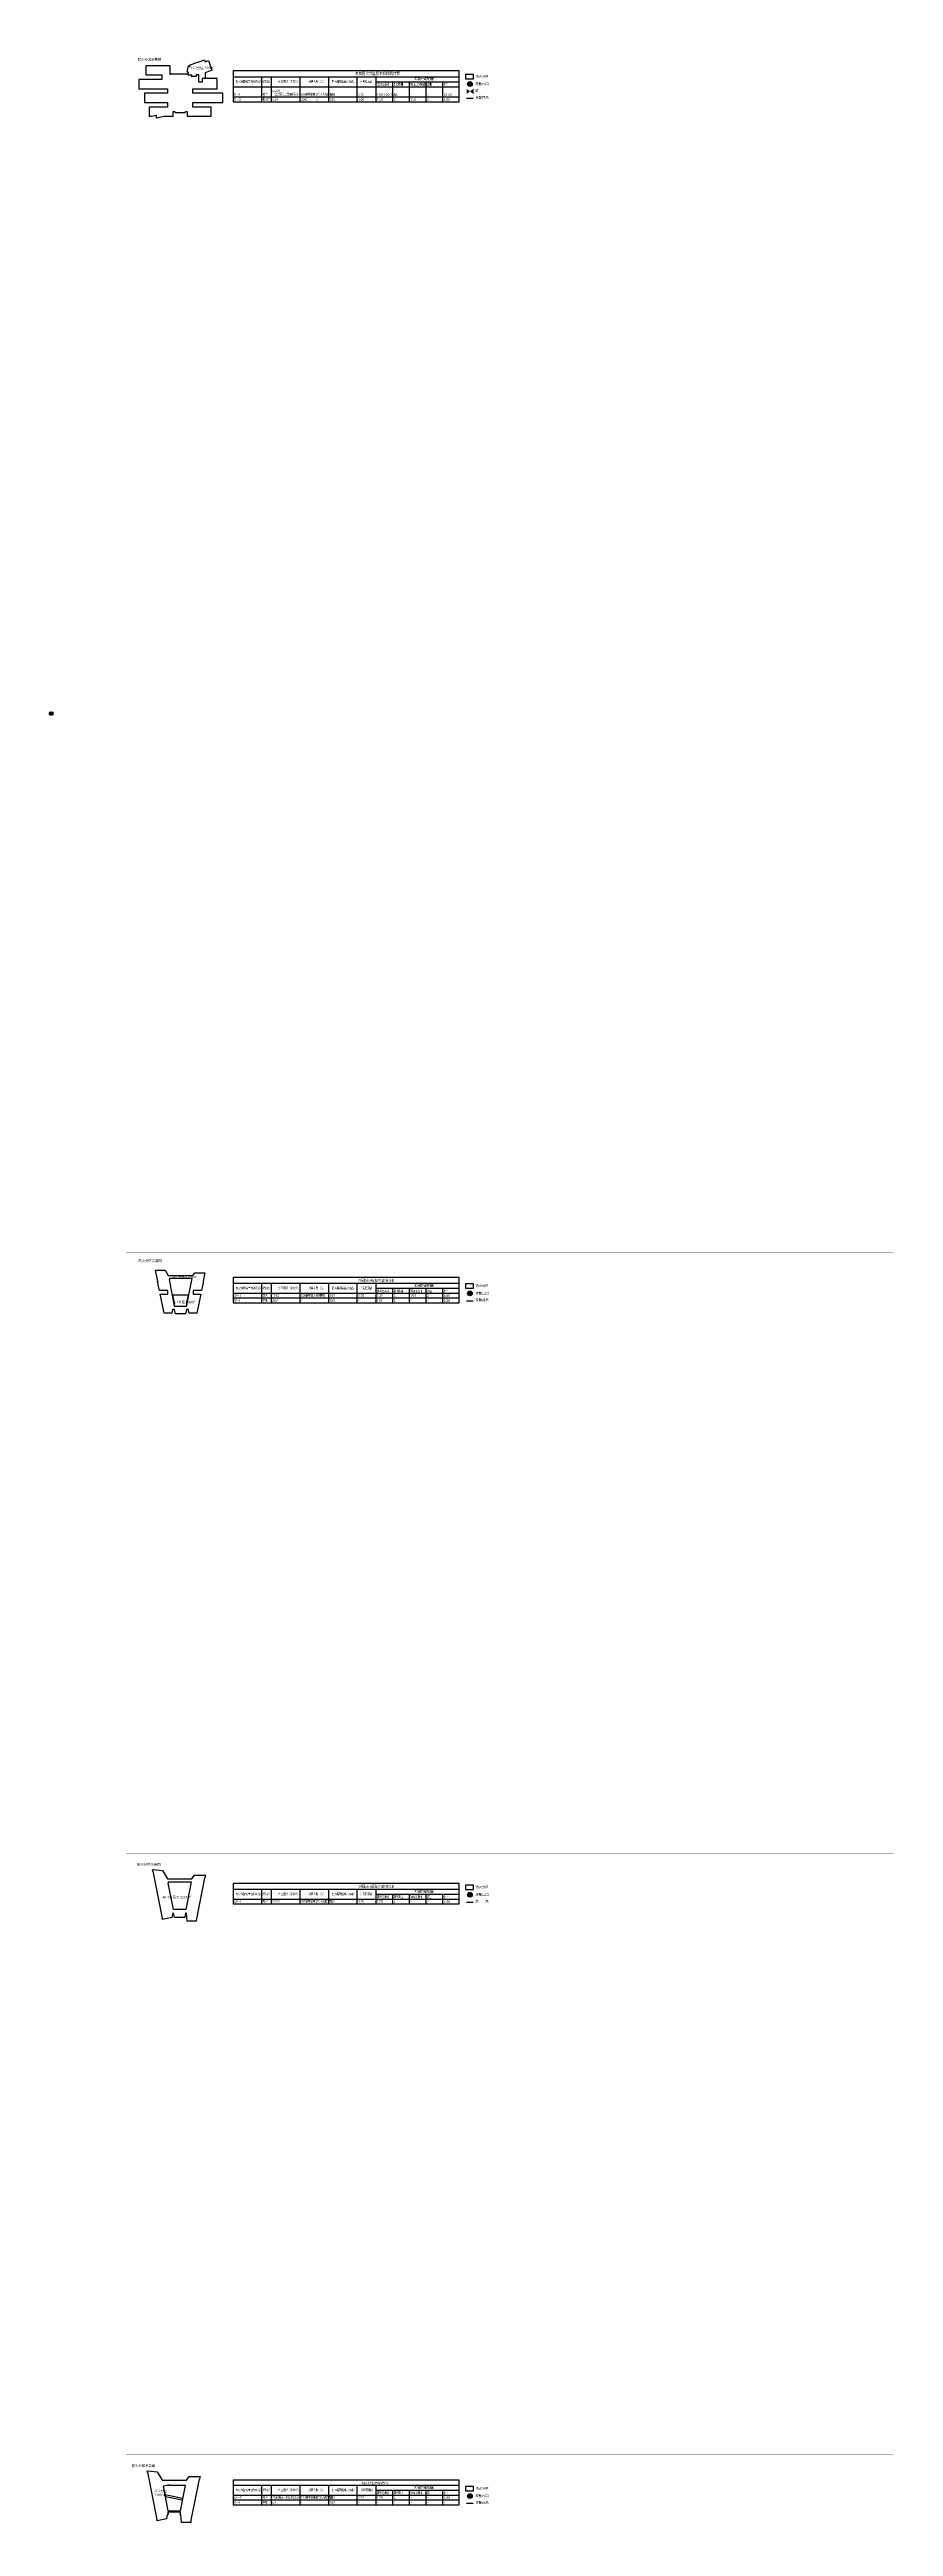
# Paper-space layout 'Layout1' of a CAD drawing. Extents: x 1115 to 178306, y -383136 to 136506.
# The model-space entities are those that its viewports show. They can reach past a viewport. Long polylines and large blocks are cut down to what shows.
import ezdxf
from ezdxf import colors
from ezdxf.entities.mleader import LeaderData, LeaderLine
from ezdxf.enums import TextEntityAlignment as Align
from ezdxf.math import Vec2, Vec3
from ezdxf.xclip import XClip

# ---------------------------------------------------------------- set-up
doc = ezdxf.new("R2010")
doc.units = 0
doc.header["$LTSCALE"] = 1000
doc.header["$MEASUREMENT"] = 0
doc.header["$XCLIPFRAME"] = 2
for name, pattern in [('$0$HIDDEN', [0.375, 0.25, -0.125, 0, 0]), ('510I-01-Studio-plan-01$0$DASH', [0.35, 0.25, -0.1]), ('DASH', [0.35, 0.25, -0.1]), ('DASHDOT2', [0.5, 0.25, -0.125, 0, -0.125]), ('DOTE', [2.42, 2, -0.2, 0.02, -0.2])]:
    doc.linetypes.add(name, pattern=pattern)
for name, color, linetype in [('0-房间名称', 2, 'Continuous'), ('5', 5, 'Continuous'), ('A-轴线1', 1, 'DOTE'), ('an-furniture', 176, 'Continuous'), ('an-wall', 4, 'Continuous'), ('an-wndw', 2, 'Continuous'), ('an-wndw-mull-h', 2, 'Continuous'), ('AXIS', 35, 'Continuous'), ('AXIS_TEXT', 7, 'Continuous'), ('COLUMN', 2, 'Continuous'), ('DIM_SYMB', 3, 'Continuous'), ('EVTR', 6, 'Continuous'), ('FIRE FIGHTER', 20, 'Continuous'), ('FIRE-CURTAIN', 30, 'Continuous'), ('M-暖通提资', 4, 'Continuous'), ('P-完成面', 4, 'Continuous'), ('P-成活面', 4, 'Continuous'), ('PIPE', 3, 'Continuous'), ('PUB_HATCH', 8, 'Continuous'), ('PUB_TAB', 7, 'Continuous'), ('PUB_TEXT', 7, 'Continuous'), ('S-EQ1', 32, 'Continuous'), ('S-消火栓', 20, 'Continuous'), ('SEE', 5, 'Continuous'), ('SURFACE-INT', 62, 'Continuous'), ('TWT_TEXT', 7, 'Continuous'), ('WALL', 2, 'Continuous'), ('WALL-MOVE', 6, 'Continuous'), ('WINDOW', 4, 'Continuous'), ('墙体', 7, 'Continuous'), ('家具1', 61, 'Continuous'), ('楼梯', 145, 'Continuous'), ('门图', 134, 'Continuous')]:
    doc.layers.add(name, color=color, linetype=linetype)
doc.layers.add('an-wc', color=253, linetype='Continuous', lineweight=25)
doc.layers.add('SLAB', color=60, linetype='Continuous', plot=False)
doc.styles.add('510p-04$0$Arial_2', font='arial.ttf', dxfattribs={"height": 6.392964})
doc.styles.add('510p-05$0$Arial_2', font='arial.ttf', dxfattribs={"height": 6.392964})
doc.styles.add('_TCH_AXIS', font='COMPLEX', dxfattribs={"bigfont": 'GBCBIG'})
doc.styles.add('_TCH_DIM', font='SIMPLEX', dxfattribs={"bigfont": 'GBCBIG'})
doc.styles.add('_TCH_SPACE', font='SIMPLEX', dxfattribs={"bigfont": 'GBCBIG'})
doc.styles.add('COMPLEX', font='COMPLEX')
doc.styles.add('DIMHT', font='simhei_0.ttf', dxfattribs={"width": 0.8})
doc.styles.get("Standard").update_dxf_attribs({"font": 'gbenor.shx', "bigfont": 'gbcbig.shx'})
doc.styles.add('word', font='SIMYOU.TTF')
doc.styles.add('Word-n', font='stylu.ttf')
doc.dimstyles.new('1-150', dxfattribs={"dimscale": 150, "dimtxt": 2.5, "dimasz": 0.8, "dimexe": 0.8, "dimexo": 0, "dimgap": 0.8, "dimtad": 1, "dimdec": 0, "dimzin": 0, "dimdsep": 46, "dimtxsty": 'Word-n', "dimblk": 'DOT', "dimcen": 0, "dimclrd": 137, "dimclre": 137, "dimclrt": 35, "dimadec": 4, "dimazin": 0, "dimtfac": 1, "dimtdec": 0, "dimtofl": 0, "dimtmove": 2, "dimatfit": 3, "dimldrblk": 'A', "dimfxl": 0, "dimtolj": 1, "dimtzin": 0, "dimarcsym": 0})

# ---------------------------------------------------------------- blocks, each defined once
blk = doc.blocks.new('A$C13E12EBE')
at = {"layer": 'an-wc'}
for p, q in [((-15, 77), (-35, 73)), ((-4, 22), (69, 25)), ((4, -22), (73, 3)), ((16, -77), (-5, -81))]:
    blk.add_line(p, q, dxfattribs=at)
for centre, major_axis, ratio, start_param, end_param in [((221, 44), (68, -341), 0.7272727274, 4.483781898, 4.7123889804), ((0, 0), (4.3, -21.6), 0.7272727273, 3.1415926537, 6.2831853072), ((-241, -48), (68, -341), 0.7272727273, 1.6310737836, 1.7994034092), ((71, 14), (2.2, -10.8), 0.7272727273, -0.0000687017, 3.1415239519), ((221, 44), (68, -341), 0.7272727273, -1.5707963268, -1.3421892444), ((-241, -48), (68, -341), 0.7272727271, 1.3421892446, 1.5105189212)]:
    blk.add_ellipse(centre, major_axis=major_axis, ratio=ratio, start_param=start_param, end_param=end_param, dxfattribs=at)
blk = doc.blocks.new('A$C4BD07983')
at = {"layer": 'an-wndw-mull-h'}
blk.add_line((0, 0), (0, 200), dxfattribs=at)
blk.add_lwpolyline([(40, 200), (-40, 200), (-40, 0), (40, 0)], close=True, dxfattribs=at)
blk = doc.blocks.new('UBB side window')
at = {"layer": 'SEE'}
blk.add_lwpolyline([(498339312, 3089844226), (498338991, 3089842617)], dxfattribs=at)
at = {"layer": 'WINDOW'}
for points in [[(498339158, 3089842584), (498339479, 3089844192)], [(498339171, 3089842500), (498339524, 3089844265)]]:
    blk.add_lwpolyline(points, dxfattribs=at)
at = {"rotation": 258.6900676666284}
for p in [(498338983, 3089842578), (498339320, 3089844265)]:
    blk.add_blockref('A$C4BD07983', p, dxfattribs=at)
blk = doc.blocks.new('UBB Side Wall Model')
at = {"layer": 'an-wall'}
for points in [[(498338511, 3089839200), (498338264, 3089837965), (498337970, 3089838024), (498338217, 3089839259)], [(498339111, 3089842200), (498338864, 3089840965), (498338570, 3089841024), (498338817, 3089842259)]]:
    blk.add_lwpolyline(points, close=True, dxfattribs=at)
for points in [[(498339622, 3089838771), (498339565, 3089838910), (498338641, 3089838529), (498338698, 3089838390), (498339622, 3089838771)], [(498338994, 3089840082), (498339023, 3089840230), (498339808, 3089840073), (498339778, 3089839926), (498338994, 3089840082)], [(498340222, 3089841771), (498340165, 3089841910), (498339241, 3089841529), (498339298, 3089841390), (498340222, 3089841771)], [(498339594, 3089843082), (498339623, 3089843230), (498340408, 3089843073), (498340378, 3089842926), (498339594, 3089843082)]]:
    blk.add_lwpolyline(points, dxfattribs=at)
blk.add_point((498339903, 3089843097), dxfattribs=at)
at = {"layer": 'an-wndw'}
for p in [(498339003, 3089838597), (498339303, 3089840097), (498339603, 3089841597)]:
    blk.add_point(p, dxfattribs=at)
for p in [(-660, -3300), (-60, -300)]:
    blk.add_blockref('UBB side window', p, dxfattribs=at)
blk = doc.blocks.new('ubb glaz 2')
at = {"layer": 'an-wall'}
for points in [[(498274741, 3089861082), (498274712, 3089861230), (498273927, 3089861073), (498273957, 3089860926), (498274741, 3089861082)], [(498274113, 3089859771), (498274170, 3089859910), (498275094, 3089859529), (498275037, 3089859390), (498274113, 3089859771)], [(498275341, 3089858082), (498275312, 3089858230), (498274527, 3089858073), (498274557, 3089857926), (498275341, 3089858082)], [(498274713, 3089856771), (498274770, 3089856910), (498275694, 3089856529), (498275637, 3089856390), (498274713, 3089856771)]]:
    blk.add_lwpolyline(points, dxfattribs=at)
blk.add_lwpolyline([(498275824, 3089857200), (498276071, 3089855965), (498276365, 3089856024), (498276118, 3089857259)], close=True, dxfattribs=at)
blk.add_point((498274432, 3089861097), dxfattribs=at)
at = {"layer": 'an-wndw'}
for points in [[(498275471, 3089858965), (498275224, 3089860200)], [(498275484, 3089859049), (498275269, 3089860127)], [(498275420, 3089860239), (498275667, 3089859004)]]:
    blk.add_lwpolyline(points, dxfattribs=at)
for p in [(498274732, 3089859597), (498275032, 3089858097), (498275332, 3089856597)]:
    blk.add_point(p, dxfattribs=at)
at = {"layer": 'an-wndw', "xscale": -1}
for p in [(996614395, 17700), (996614995, 14700)]:
    blk.add_blockref('UBB side window', p, dxfattribs=at)
at = {"layer": 'an-wndw-mull-h', "xscale": -1, "rotation": 101.3099323333716}
for p in [(498275428, 3089860200), (498275659, 3089859043)]:
    blk.add_blockref('A$C4BD07983', p, dxfattribs=at)
blk = doc.blocks.new('dfdgdgd')
blk.add_line((0, 0), (0, -200))
blk.add_lwpolyline([(-40, -200), (40, -200), (40, 0), (-40, 0)], close=True)
blk = doc.blocks.new('25041028')
at = {"layer": 'S-EQ1'}
for p, q in [((1344688, 4995), (1344742, 5045)), ((1344688, 4995), (1344688, 4403)), ((1344688, 4403), (1344742, 4353)), ((1344770, 5045), (1344742, 5045)), ((1344742, 4353), (1344770, 4353)), ((1344770, 5045), (1344798, 5045)), ((1344798, 4353), (1344770, 4353)), ((1344822, 5022), (1344798, 5045)), ((1344822, 4376), (1344798, 4353)), ((1344822, 5022), (1344822, 4376)), ((1345127, 4551), (1345144, 4489)), ((1345258, 4504), (1345392, 4370)), ((1345281, 4652), (1345322, 4629)), ((1345433, 4411), (1345301, 4543)), ((1345392, 4370), (1345433, 4411))]:
    blk.add_line(p, q, dxfattribs=at)
at = {"layer": 'S-EQ1', "extrusion": (0, 0, -1)}
for centre, major_axis, ratio, start_param, end_param in [((1344822, 4699), (547, 0), 0.5907732873, -1.5707963268, 1.5707963268), ((1344917, 4708), (382, 0), 0.4930909672, 0.3067428626, 0.988378608), ((1344919, 4698), (419, 0), 0.5929162392, 0.2804688718, 1.0024851096)]:
    blk.add_ellipse(centre, major_axis=major_axis, ratio=ratio, start_param=start_param, end_param=end_param, dxfattribs=at)
blk = doc.blocks.new('510I-02-CentralForum-00$0$Atrium Stair W4-5')
at = {"layer": '楼梯'}
for p, q in [((499050, 124891), (498794, 126176)), ((499136, 126244), (499393, 124960)), ((501361, 113340), (499388, 123205)), ((499694, 125979), (499900, 124949)), ((499730, 123273), (501703, 113409)), ((499900, 124949), (499949, 124959)), ((500194, 123478), (502210, 113398)), ((500494, 122233), (501671, 122468)), ((504337, 111675), (503849, 111577))]:
    blk.add_line(p, q, dxfattribs=at)
for points in [[(499109, 124903), (498852, 126187)], [(499393, 124960), (499050, 124891)], [(499393, 124960), (499050, 124891)], [(499070, 124793), (499050, 124891)], [(499070, 124793), (499834, 124946), (499558, 126328), (501345, 126686), (504347, 111677), (504337, 111675), (501337, 126674), (499569, 126320), (499846, 124938), (499072, 124784)], [(499070, 124793), (499072, 124784)], [(499366, 123313), (500140, 123467), (502156, 113387), (501382, 113232)], [(499368, 123303), (500132, 123456), (502144, 113395), (501380, 113242)], [(499388, 123205), (499368, 123303)], [(499388, 123205), (499730, 123273)], [(501420, 113352), (499447, 123217)], [(504247, 111657), (501311, 126338), (499653, 126006), (499865, 124942)], [(503898, 111587), (500969, 126234), (499694, 125979)], [(503849, 111577), (500929, 126175), (499753, 125939), (499949, 124959)], [(501616, 122743), (500439, 122507)], [(500439, 122507), (501616, 122743)], [(500549, 121958), (501726, 122194)], [(500604, 121684), (501780, 121919)], [(500659, 121409), (501835, 121644)], [(500714, 121135), (501890, 121370)], [(500768, 120860), (501945, 121095)], [(500823, 120585), (502000, 120821)], [(500878, 120311), (502055, 120546)], [(500933, 120036), (502110, 120272)], [(500988, 119762), (502165, 119997)], [(501043, 119487), (502220, 119723)], [(501098, 119213), (502275, 119448)], [(501153, 118938), (502330, 119173)], [(501703, 113409), (501361, 113340)], [(501703, 113409), (501361, 113340)], [(501361, 113340), (501380, 113242)], [(501380, 113242), (501382, 113232)], [(501447, 117467), (502624, 117703)], [(501502, 117193), (502679, 117428)], [(501557, 116918), (502734, 117153)], [(501612, 116644), (502788, 116879)], [(501667, 116369), (502843, 116604)], [(501722, 116094), (502898, 116330)], [(501777, 115820), (502953, 116055)], [(501831, 115545), (503008, 115781)], [(501886, 115271), (503063, 115506)], [(501941, 114996), (503118, 115231)], [(501996, 114722), (503173, 114957)], [(502051, 114447), (503228, 114682)], [(502106, 114172), (503283, 114408)], [(502161, 113898), (503338, 114133)]]:
    blk.add_lwpolyline(points, dxfattribs=at)
for points in [[(500804, 114919), (501138, 113252), (500942, 113213), (500912, 113360), (500520, 113281), (500549, 113134), (500353, 113095), (500020, 114762), (500216, 114801), (500245, 114654), (500638, 114733), (500608, 114880), (500804, 114919)], [(500049, 114615), (500324, 113242), (501108, 113399), (500834, 114772)], [(502176, 113391), (500160, 123471), (500243, 123488), (502259, 113408)]]:
    blk.add_lwpolyline(points, close=True, dxfattribs=at)
blk = doc.blocks.new('510I-02-CentralForum-00$0$Atrium Stair E4-5')
at = {"layer": '楼梯'}
for p, q in [((612813, 115618), (612313, 115708)), ((614151, 116189), (612974, 116424)), ((614047, 115414), (616063, 125495)), ((614875, 115249), (614877, 115259)), ((616357, 126966), (616563, 127995))]:
    blk.add_line(p, q, dxfattribs=at)
for points in [[(612313, 115708), (614912, 128702), (616700, 128345), (616423, 126963), (617187, 126810)], [(617185, 126800), (616411, 126955), (616688, 128337), (614920, 128691), (612323, 115707)], [(612414, 115690), (614946, 128354), (616605, 128023), (616392, 126959), (616308, 126975), (616505, 127956), (615328, 128191), (612813, 115618)], [(616563, 127995), (615289, 128250), (612764, 115626)], [(612920, 116150), (614096, 115914)], [(614096, 115914), (612920, 116150)], [(614206, 116464), (613029, 116699)], [(614261, 116738), (613084, 116973)], [(614316, 117013), (613139, 117248)], [(614371, 117287), (613194, 117523)], [(614426, 117562), (613249, 117797)], [(614481, 117836), (613304, 118072)], [(614536, 118111), (613359, 118346)], [(614590, 118385), (613414, 118621)], [(614645, 118660), (613469, 118895)], [(614700, 118935), (613524, 119170)], [(614755, 119209), (613579, 119445)], [(614810, 119484), (613633, 119719)], [(615104, 120955), (613928, 121190)], [(615159, 121229), (613983, 121465)], [(615214, 121504), (614037, 121739)], [(615269, 121778), (614092, 122014)], [(614875, 115249), (614101, 115404), (616117, 125484), (616891, 125329)], [(614877, 115259), (614113, 115411), (616125, 125472), (616889, 125319)], [(615324, 122053), (614147, 122288)], [(615379, 122327), (614202, 122563)], [(615434, 122602), (614257, 122837)], [(615489, 122877), (614312, 123112)], [(615544, 123151), (614367, 123386)], [(615599, 123426), (614422, 123661)], [(615653, 123700), (614477, 123936)], [(615708, 123975), (614532, 124210)], [(615763, 124249), (614587, 124485)], [(615818, 124524), (614641, 124759)], [(616889, 125319), (616891, 125329)], [(617187, 126810), (617185, 126800)]]:
    blk.add_lwpolyline(points, dxfattribs=at)
blk.add_lwpolyline([(616098, 125488), (614082, 115407), (613998, 115424), (616014, 125505)], close=True, dxfattribs=at)
blk = doc.blocks.new('A$C168904E7')
at = {"layer": 'an-furniture', "linetype": '510I-01-Studio-plan-01$0$DASH'}
for p, q in [((-396, 0), (4244, -23200)), ((-355, 0), (4285, -23200)), ((-294, 0), (4346, -23200)), ((-253, 0), (4387, -23200))]:
    blk.add_line(p, q, dxfattribs=at)
at = {"layer": 'WALL-MOVE'}
for points in [[(204, -2491), (175, -2497), (-178, -732), (-149, -726), (-145, -746), (-106, -738), (-109, -719), (-80, -713), (273, -2478), (244, -2484), (240, -2464), (200, -2472), (204, -2491)], [(821, -5047), (792, -5053), (439, -3288), (468, -3282), (472, -3301), (511, -3293), (507, -3274), (537, -3268), (890, -5033), (860, -5039), (856, -5019), (817, -5027), (821, -5047)], [(861, -5776), (832, -5782), (1185, -7547), (1214, -7541), (1210, -7521), (1250, -7514), (1254, -7533), (1283, -7527), (930, -5762), (901, -5768), (904, -5788), (865, -5796), (861, -5776)], [(1778, -10872), (1749, -10878), (1396, -9113), (1425, -9107), (1429, -9126), (1469, -9118), (1465, -9099), (1494, -9093), (1847, -10858), (1818, -10864), (1814, -10844), (1775, -10852), (1778, -10872)], [(2239, -12644), (2209, -12650), (1856, -10885), (1886, -10879), (1890, -10899), (1929, -10891), (1925, -10871), (1954, -10865), (2307, -12630), (2278, -12636), (2274, -12616), (2235, -12624), (2239, -12644)], [(2090, -12431), (2061, -12436), (2414, -14202), (2443, -14196), (2439, -14176), (2479, -14168), (2482, -14188), (2512, -14182), (2159, -12417), (2129, -12423), (2133, -12442), (2094, -12450), (2090, -12431)], [(3267, -17804), (3238, -17810), (2885, -16045), (2914, -16039), (2918, -16059), (2957, -16051), (2953, -16031), (2983, -16026), (3336, -17791), (3306, -17797), (3302, -17777), (3263, -17785), (3267, -17804)], [(3660, -20278), (3630, -20284), (3277, -18519), (3307, -18513), (3311, -18532), (3350, -18525), (3346, -18505), (3375, -18499), (3728, -20264), (3699, -20270), (3695, -20250), (3656, -20258), (3660, -20278)], [(3932, -21128), (3902, -21134), (4255, -22899), (4285, -22893), (4281, -22874), (4320, -22866), (4324, -22885), (4353, -22880), (4000, -21115), (3971, -21120), (3975, -21140), (3936, -21148), (3932, -21128)]]:
    blk.add_lwpolyline(points, dxfattribs=at)
blk = doc.blocks.new('PIPE-110')
for p, q in [((86987.5, -205523.5), (87187.5, -205523.5)), ((87087.5, -205623.5), (87087.5, -205423.5))]:
    blk.add_line(p, q)
blk.add_circle((87087.5, -205523.5), 55)
blk = doc.blocks.new('PIPE2')
at = {"layer": 'PIPE'}
for p, rotation in [((94868, -389883), 180), ((105816, -391087), 180), ((112899, -402437), 179.999999999999), ((114413, -408198), 179.999999999999), ((114452, -408394), 179.999999999999), ((121524, -402437), 179.999999999999), ((138541, -399801), 179.999999999999), ((143203, -409845), 179.999999999999), ((145033, -402537), 179.999999999999)]:
    blk.add_blockref('PIPE-110', p, dxfattribs=dict(at, rotation=rotation))
at = {"layer": 'PIPE', "xscale": -1}
for p in [(102103, -43765), (106055, -28090), (107146, -43939), (118226, -41702), (120707, -28112), (135822, -40306), (137341, -28112), (138447, -35914), (139766, -46390), (145374, -28140), (149431, 13749), (150223, -46390), (151993, -28090), (162570, 13749)]:
    blk.add_blockref('PIPE-110', p, dxfattribs=at)
at = {"layer": 'PIPE', "xscale": -1, "rotation": 180}
blk.add_blockref('PIPE-110', (-68921, -409237), dxfattribs=at)
at = {"layer": 'PIPE'}
blk.add_blockref('PIPE-110', (-51949, -40306), dxfattribs=at)
blk = doc.blocks.new('510p-04$0$_Dot')
at = {"color": 0, "linetype": 'ByBlock', "lineweight": -2}
blk.add_line((-0.5, 0), (-1, 0), dxfattribs=at)
at = {"color": 0, "linetype": 'ByBlock', "const_width": 0.5}
blk.add_lwpolyline([(-0.25, 0, 1), (0.25, 0, 1)], format="xyb", close=True, dxfattribs=at)
blk = doc.blocks.new('510p-04$0$material tag')
blk = doc.blocks.new('_YZH')
at = {"color": 255}
blk.add_circle((0, 0), 0.5, dxfattribs=at)
at = {"layer": 'PUB_HATCH', "color": 250, "const_width": 0.5}
blk.add_lwpolyline([(-0.25, 0, 1), (0.25, 0, 1)], format="xyb", close=True, dxfattribs=at)
blk = doc.blocks.new('_FZH')
at = {"color": 255}
blk.add_lwpolyline([(-0.5, -0.5), (0.5, -0.5), (0.5, 0.5), (-0.5, 0.5)], close=True, dxfattribs=at)
at = {"layer": 'PUB_HATCH', "color": 250}
blk.add_solid([(-0.5, -0.5), (0.5, -0.5), (-0.5, 0.5), (0.5, 0.5)], dxfattribs=at)
blk = doc.blocks.new('_AXISO')
blk.add_circle((0, 0), 0.5)
at = {"layer": 'AXIS_TEXT', "style": 'COMPLEX', "width": 1.041667}
blk.add_attdef('A', text='', height=0.56, dxfattribs=at).set_placement((-0.25, -0.28), (0.25, -0.28), align=Align.FIT)
blk = doc.blocks.new('_Dot')
at = {"color": 0, "linetype": 'ByBlock', "lineweight": -2}
blk.add_line((-0.5, 0), (-1, 0), dxfattribs=at)
at = {"color": 0, "linetype": 'ByBlock', "const_width": 0.5}
blk.add_lwpolyline([(-0.25, 0, 1), (0.25, 0, 1)], format="xyb", close=True, dxfattribs=at)
blk = doc.blocks.new('*D223')
at = {"layer": 'Defpoints', "color": 0}
for p in [(107436, 66587), (110736, 66587), (107436, -9413)]:
    blk.add_point(p, dxfattribs=at)
at = {"layer": '墙体', "color": 137, "lineweight": -2}
for p, q in [((107436, 66587), (110856, 66587)), ((110736, -9293), (110736, 66467)), ((107436, -9413), (110856, -9413))]:
    blk.add_line(p, q, dxfattribs=at)
at = {"layer": '墙体', "color": 137, "lineweight": -2, "xscale": 120, "yscale": 120, "zscale": 120}
for p, rotation in [((110736, 66587), 90), ((110736, -9413), 270)]:
    blk.add_blockref('_Dot', p, dxfattribs=dict(at, rotation=rotation))
at = {"layer": '墙体', "color": 35, "insert": (110414, 28587), "char_height": 375, "attachment_point": 5, "rotation": 90, "style": 'Word-n'}
blk.add_mtext('\\A1;76000', dxfattribs=at)
blk = doc.blocks.new('A')
at = {"color": 134}
for p, q in [((0, 0), (-2, 0)), ((-1, 1), (0, 0)), ((-1, 1), (0, 0)), ((-1, 1), (-1, 1)), ((-1, -1), (0, 0)), ((-1, -1), (0, 0)), ((-1, -1), (-1, -1))]:
    blk.add_line(p, q, dxfattribs=at)
blk = doc.blocks.new('*D224')
at = {"layer": 'Defpoints', "color": 0}
for p in [(107436, -2263), (107436, -9413), (109936, -2263)]:
    blk.add_point(p, dxfattribs=at)
at = {"layer": '墙体', "color": 137, "lineweight": -2}
for p, q in [((107436, -2263), (110056, -2263)), ((107436, -9413), (110056, -9413)), ((109936, -9293), (109936, -2383))]:
    blk.add_line(p, q, dxfattribs=at)
at = {"layer": '墙体', "color": 137, "lineweight": -2, "xscale": 120, "yscale": 120, "zscale": 120}
for p, rotation in [((109936, -2263), 90), ((109936, -9413), 270)]:
    blk.add_blockref('_Dot', p, dxfattribs=dict(at, rotation=rotation))
at = {"layer": '墙体', "color": 35, "insert": (109614, -5838), "char_height": 375, "attachment_point": 5, "rotation": 90, "style": 'Word-n'}
blk.add_mtext('\\A1;7150', dxfattribs=at)
blk = doc.blocks.new('*D225')
at = {"layer": 'Defpoints', "color": 0}
for p in [(107436, 587), (109936, 587), (107436, -2263)]:
    blk.add_point(p, dxfattribs=at)
at = {"layer": '墙体', "color": 137, "lineweight": -2}
for p, q in [((107436, 587), (110056, 587)), ((109936, -2143), (109936, 467)), ((107436, -2263), (110056, -2263))]:
    blk.add_line(p, q, dxfattribs=at)
at = {"layer": '墙体', "color": 137, "lineweight": -2, "xscale": 120, "yscale": 120, "zscale": 120}
for p, rotation in [((109936, 587), 90), ((109936, -2263), 270)]:
    blk.add_blockref('_Dot', p, dxfattribs=dict(at, rotation=rotation))
at = {"layer": '墙体', "color": 35, "insert": (109619, -838), "char_height": 375, "attachment_point": 5, "rotation": 90, "style": 'Word-n'}
blk.add_mtext('\\A1;2850', dxfattribs=at)
blk = doc.blocks.new('*D226')
at = {"layer": 'Defpoints', "color": 0}
for p in [(107436, 6587), (107436, 587), (109936, 6587)]:
    blk.add_point(p, dxfattribs=at)
at = {"layer": '墙体', "color": 137, "lineweight": -2}
for p, q in [((107436, 6587), (110056, 6587)), ((107436, 587), (110056, 587)), ((109936, 707), (109936, 6467))]:
    blk.add_line(p, q, dxfattribs=at)
at = {"layer": '墙体', "color": 137, "lineweight": -2, "xscale": 120, "yscale": 120, "zscale": 120}
for p, rotation in [((109936, 6587), 90), ((109936, 587), 270)]:
    blk.add_blockref('_Dot', p, dxfattribs=dict(at, rotation=rotation))
at = {"layer": '墙体', "color": 35, "insert": (109621, 3587), "char_height": 375, "attachment_point": 5, "rotation": 90, "style": 'Word-n'}
blk.add_mtext('\\A1;6000', dxfattribs=at)
blk = doc.blocks.new('*D186')
at = {"layer": 'Defpoints', "color": 0}
for p in [(107436, 9587), (107436, 6587), (109936, 9587)]:
    blk.add_point(p, dxfattribs=at)
at = {"layer": '墙体', "color": 137, "lineweight": -2}
for p, q in [((107436, 9587), (110056, 9587)), ((107436, 6587), (110056, 6587)), ((109936, 6707), (109936, 9467))]:
    blk.add_line(p, q, dxfattribs=at)
at = {"layer": '墙体', "color": 137, "lineweight": -2, "xscale": 120, "yscale": 120, "zscale": 120}
for p, rotation in [((109936, 9587), 90), ((109936, 6587), 270)]:
    blk.add_blockref('_Dot', p, dxfattribs=dict(at, rotation=rotation))
at = {"layer": '墙体', "color": 35, "insert": (109621, 8087), "char_height": 375, "attachment_point": 5, "rotation": 90, "style": 'Word-n'}
blk.add_mtext('\\A1;3000', dxfattribs=at)
blk = doc.blocks.new('*D187')
at = {"layer": 'Defpoints', "color": 0}
for p in [(107436, 12587), (107436, 9587), (109936, 12587)]:
    blk.add_point(p, dxfattribs=at)
at = {"layer": '墙体', "color": 137, "lineweight": -2}
for p, q in [((107436, 12587), (110056, 12587)), ((107436, 9587), (110056, 9587)), ((109936, 9707), (109936, 12467))]:
    blk.add_line(p, q, dxfattribs=at)
at = {"layer": '墙体', "color": 137, "lineweight": -2, "xscale": 120, "yscale": 120, "zscale": 120}
for p, rotation in [((109936, 12587), 90), ((109936, 9587), 270)]:
    blk.add_blockref('_Dot', p, dxfattribs=dict(at, rotation=rotation))
at = {"layer": '墙体', "color": 35, "insert": (109621, 11087), "char_height": 375, "attachment_point": 5, "rotation": 90, "style": 'Word-n'}
blk.add_mtext('\\A1;3000', dxfattribs=at)
blk = doc.blocks.new('*D188')
at = {"layer": 'Defpoints', "color": 0}
for p in [(107436, 18587), (107436, 12587), (109936, 18587)]:
    blk.add_point(p, dxfattribs=at)
at = {"layer": '墙体', "color": 137, "lineweight": -2}
for p, q in [((107436, 18587), (110056, 18587)), ((107436, 12587), (110056, 12587)), ((109936, 12707), (109936, 18467))]:
    blk.add_line(p, q, dxfattribs=at)
at = {"layer": '墙体', "color": 137, "lineweight": -2, "xscale": 120, "yscale": 120, "zscale": 120}
for p, rotation in [((109936, 18587), 90), ((109936, 12587), 270)]:
    blk.add_blockref('_Dot', p, dxfattribs=dict(at, rotation=rotation))
at = {"layer": '墙体', "color": 35, "insert": (109621, 15587), "char_height": 375, "attachment_point": 5, "rotation": 90, "style": 'Word-n'}
blk.add_mtext('\\A1;6000', dxfattribs=at)
blk = doc.blocks.new('*D189')
at = {"layer": 'Defpoints', "color": 0}
for p in [(107436, 30587), (107436, 18587), (109936, 30587)]:
    blk.add_point(p, dxfattribs=at)
at = {"layer": '墙体', "color": 137, "lineweight": -2}
for p, q in [((107436, 30587), (110056, 30587)), ((107436, 18587), (110056, 18587)), ((109936, 18707), (109936, 30467))]:
    blk.add_line(p, q, dxfattribs=at)
at = {"layer": '墙体', "color": 137, "lineweight": -2, "xscale": 120, "yscale": 120, "zscale": 120}
for p, rotation in [((109936, 30587), 90), ((109936, 18587), 270)]:
    blk.add_blockref('_Dot', p, dxfattribs=dict(at, rotation=rotation))
at = {"layer": '墙体', "color": 35, "insert": (109622, 24587), "char_height": 375, "attachment_point": 5, "rotation": 90, "style": 'Word-n'}
blk.add_mtext('\\A1;12000', dxfattribs=at)
blk = doc.blocks.new('*D190')
at = {"layer": 'Defpoints', "color": 0}
for p in [(107436, 33587), (107436, 30587), (109936, 33587)]:
    blk.add_point(p, dxfattribs=at)
at = {"layer": '墙体', "color": 137, "lineweight": -2}
for p, q in [((107436, 33587), (110056, 33587)), ((107436, 30587), (110056, 30587)), ((109936, 30707), (109936, 33467))]:
    blk.add_line(p, q, dxfattribs=at)
at = {"layer": '墙体', "color": 137, "lineweight": -2, "xscale": 120, "yscale": 120, "zscale": 120}
for p, rotation in [((109936, 33587), 90), ((109936, 30587), 270)]:
    blk.add_blockref('_Dot', p, dxfattribs=dict(at, rotation=rotation))
at = {"layer": '墙体', "color": 35, "insert": (109621, 32087), "char_height": 375, "attachment_point": 5, "rotation": 90, "style": 'Word-n'}
blk.add_mtext('\\A1;3000', dxfattribs=at)
blk = doc.blocks.new('*D191')
at = {"layer": 'Defpoints', "color": 0}
for p in [(107436, 36587), (107436, 33587), (109936, 36587)]:
    blk.add_point(p, dxfattribs=at)
at = {"layer": '墙体', "color": 137, "lineweight": -2}
for p, q in [((107436, 36587), (110056, 36587)), ((107436, 33587), (110056, 33587)), ((109936, 33707), (109936, 36467))]:
    blk.add_line(p, q, dxfattribs=at)
at = {"layer": '墙体', "color": 137, "lineweight": -2, "xscale": 120, "yscale": 120, "zscale": 120}
for p, rotation in [((109936, 36587), 90), ((109936, 33587), 270)]:
    blk.add_blockref('_Dot', p, dxfattribs=dict(at, rotation=rotation))
at = {"layer": '墙体', "color": 35, "insert": (109621, 35087), "char_height": 375, "attachment_point": 5, "rotation": 90, "style": 'Word-n'}
blk.add_mtext('\\A1;3000', dxfattribs=at)
blk = doc.blocks.new('*D192')
at = {"layer": 'Defpoints', "color": 0}
for p in [(107436, 48587), (107436, 36587), (109936, 48587)]:
    blk.add_point(p, dxfattribs=at)
at = {"layer": '墙体', "color": 137, "lineweight": -2}
for p, q in [((107436, 48587), (110056, 48587)), ((107436, 36587), (110056, 36587)), ((109936, 36707), (109936, 48467))]:
    blk.add_line(p, q, dxfattribs=at)
at = {"layer": '墙体', "color": 137, "lineweight": -2, "xscale": 120, "yscale": 120, "zscale": 120}
for p, rotation in [((109936, 48587), 90), ((109936, 36587), 270)]:
    blk.add_blockref('_Dot', p, dxfattribs=dict(at, rotation=rotation))
at = {"layer": '墙体', "color": 35, "insert": (109622, 42587), "char_height": 375, "attachment_point": 5, "rotation": 90, "style": 'Word-n'}
blk.add_mtext('\\A1;12000', dxfattribs=at)
blk = doc.blocks.new('*D193')
at = {"layer": 'Defpoints', "color": 0}
for p in [(107436, 50087), (107436, 48587), (109936, 50087)]:
    blk.add_point(p, dxfattribs=at)
at = {"layer": '墙体', "color": 137, "lineweight": -2}
for p, q in [((107436, 50087), (110056, 50087)), ((107436, 48587), (110056, 48587)), ((109936, 48707), (109936, 49967))]:
    blk.add_line(p, q, dxfattribs=at)
at = {"layer": '墙体', "color": 137, "lineweight": -2, "xscale": 120, "yscale": 120, "zscale": 120}
for p, rotation in [((109936, 50087), 90), ((109936, 48587), 270)]:
    blk.add_blockref('_Dot', p, dxfattribs=dict(at, rotation=rotation))
at = {"layer": '墙体', "color": 35, "insert": (109598, 49386), "char_height": 375, "attachment_point": 5, "rotation": 90, "style": 'Word-n'}
blk.add_mtext('\\A1;1500', dxfattribs=at)
blk = doc.blocks.new('*D194')
at = {"layer": 'Defpoints', "color": 0}
for p in [(107436, 54587), (107436, 50087), (109936, 54587)]:
    blk.add_point(p, dxfattribs=at)
at = {"layer": '墙体', "color": 137, "lineweight": -2}
for p, q in [((107436, 54587), (110056, 54587)), ((107436, 50087), (110056, 50087)), ((109936, 50207), (109936, 54467))]:
    blk.add_line(p, q, dxfattribs=at)
at = {"layer": '墙体', "color": 137, "lineweight": -2, "xscale": 120, "yscale": 120, "zscale": 120}
for p, rotation in [((109936, 54587), 90), ((109936, 50087), 270)]:
    blk.add_blockref('_Dot', p, dxfattribs=dict(at, rotation=rotation))
at = {"layer": '墙体', "color": 35, "insert": (109619, 52337), "char_height": 375, "attachment_point": 5, "rotation": 90, "style": 'Word-n'}
blk.add_mtext('\\A1;4500', dxfattribs=at)
blk = doc.blocks.new('*D195')
at = {"layer": 'Defpoints', "color": 0}
for p in [(107436, 66587), (107436, 54587), (109936, 66587)]:
    blk.add_point(p, dxfattribs=at)
at = {"layer": '墙体', "color": 137, "lineweight": -2}
for p, q in [((107436, 66587), (110056, 66587)), ((107436, 54587), (110056, 54587)), ((109936, 54707), (109936, 66467))]:
    blk.add_line(p, q, dxfattribs=at)
at = {"layer": '墙体', "color": 137, "lineweight": -2, "xscale": 120, "yscale": 120, "zscale": 120}
for p, rotation in [((109936, 66587), 90), ((109936, 54587), 270)]:
    blk.add_blockref('_Dot', p, dxfattribs=dict(at, rotation=rotation))
at = {"layer": '墙体', "color": 35, "insert": (109622, 60587), "char_height": 375, "attachment_point": 5, "rotation": 90, "style": 'Word-n'}
blk.add_mtext('\\A1;12000', dxfattribs=at)
blk = doc.blocks.new('*D196')
at = {"layer": 'Defpoints', "color": 0}
for p in [(-22364, 66587), (-19064, 66587), (-19064, -9413)]:
    blk.add_point(p, dxfattribs=at)
at = {"layer": '墙体', "color": 137, "lineweight": -2}
for p, q in [((-19064, 66587), (-22484, 66587)), ((-22364, -9293), (-22364, 66467)), ((-19064, -9413), (-22484, -9413))]:
    blk.add_line(p, q, dxfattribs=at)
at = {"layer": '墙体', "color": 137, "lineweight": -2, "xscale": 120, "yscale": 120, "zscale": 120}
for p, rotation in [((-22364, 66587), 90), ((-22364, -9413), 270)]:
    blk.add_blockref('_Dot', p, dxfattribs=dict(at, rotation=rotation))
at = {"layer": '墙体', "color": 35, "insert": (-22686, 28587), "char_height": 375, "attachment_point": 5, "rotation": 90, "style": 'Word-n'}
blk.add_mtext('\\A1;76000', dxfattribs=at)
blk = doc.blocks.new('*D197')
at = {"layer": 'Defpoints', "color": 0}
for p in [(-21564, -2263), (-19064, -2263), (-19064, -9413)]:
    blk.add_point(p, dxfattribs=at)
at = {"layer": '墙体', "color": 137, "lineweight": -2}
for p, q in [((-19064, -2263), (-21684, -2263)), ((-19064, -9413), (-21684, -9413)), ((-21564, -9293), (-21564, -2383))]:
    blk.add_line(p, q, dxfattribs=at)
at = {"layer": '墙体', "color": 137, "lineweight": -2, "xscale": 120, "yscale": 120, "zscale": 120}
for p, rotation in [((-21564, -2263), 90), ((-21564, -9413), 270)]:
    blk.add_blockref('_Dot', p, dxfattribs=dict(at, rotation=rotation))
at = {"layer": '墙体', "color": 35, "insert": (-21886, -5838), "char_height": 375, "attachment_point": 5, "rotation": 90, "style": 'Word-n'}
blk.add_mtext('\\A1;7150', dxfattribs=at)
blk = doc.blocks.new('*D198')
at = {"layer": 'Defpoints', "color": 0}
for p in [(-21564, 587), (-19064, 587), (-19064, -2263)]:
    blk.add_point(p, dxfattribs=at)
at = {"layer": '墙体', "color": 137, "lineweight": -2}
for p, q in [((-19064, 587), (-21684, 587)), ((-21564, -2143), (-21564, 467)), ((-19064, -2263), (-21684, -2263))]:
    blk.add_line(p, q, dxfattribs=at)
at = {"layer": '墙体', "color": 137, "lineweight": -2, "xscale": 120, "yscale": 120, "zscale": 120}
for p, rotation in [((-21564, 587), 90), ((-21564, -2263), 270)]:
    blk.add_blockref('_Dot', p, dxfattribs=dict(at, rotation=rotation))
at = {"layer": '墙体', "color": 35, "insert": (-21881, -838), "char_height": 375, "attachment_point": 5, "rotation": 90, "style": 'Word-n'}
blk.add_mtext('\\A1;2850', dxfattribs=at)
blk = doc.blocks.new('*D199')
at = {"layer": 'Defpoints', "color": 0}
for p in [(-21564, 6587), (-19064, 6587), (-19064, 587)]:
    blk.add_point(p, dxfattribs=at)
at = {"layer": '墙体', "color": 137, "lineweight": -2}
for p, q in [((-19064, 6587), (-21684, 6587)), ((-19064, 587), (-21684, 587)), ((-21564, 707), (-21564, 6467))]:
    blk.add_line(p, q, dxfattribs=at)
at = {"layer": '墙体', "color": 137, "lineweight": -2, "xscale": 120, "yscale": 120, "zscale": 120}
for p, rotation in [((-21564, 6587), 90), ((-21564, 587), 270)]:
    blk.add_blockref('_Dot', p, dxfattribs=dict(at, rotation=rotation))
at = {"layer": '墙体', "color": 35, "insert": (-21879, 3587), "char_height": 375, "attachment_point": 5, "rotation": 90, "style": 'Word-n'}
blk.add_mtext('\\A1;6000', dxfattribs=at)
blk = doc.blocks.new('*D200')
at = {"layer": 'Defpoints', "color": 0}
for p in [(-21564, 9587), (-19064, 9587), (-19064, 6587)]:
    blk.add_point(p, dxfattribs=at)
at = {"layer": '墙体', "color": 137, "lineweight": -2}
for p, q in [((-19064, 9587), (-21684, 9587)), ((-19064, 6587), (-21684, 6587)), ((-21564, 6707), (-21564, 9467))]:
    blk.add_line(p, q, dxfattribs=at)
at = {"layer": '墙体', "color": 137, "lineweight": -2, "xscale": 120, "yscale": 120, "zscale": 120}
for p, rotation in [((-21564, 9587), 90), ((-21564, 6587), 270)]:
    blk.add_blockref('_Dot', p, dxfattribs=dict(at, rotation=rotation))
at = {"layer": '墙体', "color": 35, "insert": (-21879, 8087), "char_height": 375, "attachment_point": 5, "rotation": 90, "style": 'Word-n'}
blk.add_mtext('\\A1;3000', dxfattribs=at)
blk = doc.blocks.new('*D201')
at = {"layer": 'Defpoints', "color": 0}
for p in [(-21564, 12587), (-19064, 12587), (-19064, 9587)]:
    blk.add_point(p, dxfattribs=at)
at = {"layer": '墙体', "color": 137, "lineweight": -2}
for p, q in [((-19064, 12587), (-21684, 12587)), ((-19064, 9587), (-21684, 9587)), ((-21564, 9707), (-21564, 12467))]:
    blk.add_line(p, q, dxfattribs=at)
at = {"layer": '墙体', "color": 137, "lineweight": -2, "xscale": 120, "yscale": 120, "zscale": 120}
for p, rotation in [((-21564, 12587), 90), ((-21564, 9587), 270)]:
    blk.add_blockref('_Dot', p, dxfattribs=dict(at, rotation=rotation))
at = {"layer": '墙体', "color": 35, "insert": (-21879, 11087), "char_height": 375, "attachment_point": 5, "rotation": 90, "style": 'Word-n'}
blk.add_mtext('\\A1;3000', dxfattribs=at)
blk = doc.blocks.new('*D202')
at = {"layer": 'Defpoints', "color": 0}
for p in [(-21564, 18587), (-19064, 18587), (-19064, 12587)]:
    blk.add_point(p, dxfattribs=at)
at = {"layer": '墙体', "color": 137, "lineweight": -2}
for p, q in [((-19064, 18587), (-21684, 18587)), ((-19064, 12587), (-21684, 12587)), ((-21564, 12707), (-21564, 18467))]:
    blk.add_line(p, q, dxfattribs=at)
at = {"layer": '墙体', "color": 137, "lineweight": -2, "xscale": 120, "yscale": 120, "zscale": 120}
for p, rotation in [((-21564, 18587), 90), ((-21564, 12587), 270)]:
    blk.add_blockref('_Dot', p, dxfattribs=dict(at, rotation=rotation))
at = {"layer": '墙体', "color": 35, "insert": (-21879, 15587), "char_height": 375, "attachment_point": 5, "rotation": 90, "style": 'Word-n'}
blk.add_mtext('\\A1;6000', dxfattribs=at)
blk = doc.blocks.new('*D203')
at = {"layer": 'Defpoints', "color": 0}
for p in [(-21564, 30587), (-19064, 30587), (-19064, 18587)]:
    blk.add_point(p, dxfattribs=at)
at = {"layer": '墙体', "color": 137, "lineweight": -2}
for p, q in [((-19064, 30587), (-21684, 30587)), ((-19064, 18587), (-21684, 18587)), ((-21564, 18707), (-21564, 30467))]:
    blk.add_line(p, q, dxfattribs=at)
at = {"layer": '墙体', "color": 137, "lineweight": -2, "xscale": 120, "yscale": 120, "zscale": 120}
for p, rotation in [((-21564, 30587), 90), ((-21564, 18587), 270)]:
    blk.add_blockref('_Dot', p, dxfattribs=dict(at, rotation=rotation))
at = {"layer": '墙体', "color": 35, "insert": (-21878, 24587), "char_height": 375, "attachment_point": 5, "rotation": 90, "style": 'Word-n'}
blk.add_mtext('\\A1;12000', dxfattribs=at)
blk = doc.blocks.new('*D204')
at = {"layer": 'Defpoints', "color": 0}
for p in [(-21564, 33587), (-19064, 33587), (-19064, 30587)]:
    blk.add_point(p, dxfattribs=at)
at = {"layer": '墙体', "color": 137, "lineweight": -2}
for p, q in [((-19064, 33587), (-21684, 33587)), ((-19064, 30587), (-21684, 30587)), ((-21564, 30707), (-21564, 33467))]:
    blk.add_line(p, q, dxfattribs=at)
at = {"layer": '墙体', "color": 137, "lineweight": -2, "xscale": 120, "yscale": 120, "zscale": 120}
for p, rotation in [((-21564, 33587), 90), ((-21564, 30587), 270)]:
    blk.add_blockref('_Dot', p, dxfattribs=dict(at, rotation=rotation))
at = {"layer": '墙体', "color": 35, "insert": (-21879, 32087), "char_height": 375, "attachment_point": 5, "rotation": 90, "style": 'Word-n'}
blk.add_mtext('\\A1;3000', dxfattribs=at)
blk = doc.blocks.new('*D205')
at = {"layer": 'Defpoints', "color": 0}
for p in [(-21564, 36587), (-19064, 36587), (-19064, 33587)]:
    blk.add_point(p, dxfattribs=at)
at = {"layer": '墙体', "color": 137, "lineweight": -2}
for p, q in [((-19064, 36587), (-21684, 36587)), ((-19064, 33587), (-21684, 33587)), ((-21564, 33707), (-21564, 36467))]:
    blk.add_line(p, q, dxfattribs=at)
at = {"layer": '墙体', "color": 137, "lineweight": -2, "xscale": 120, "yscale": 120, "zscale": 120}
for p, rotation in [((-21564, 36587), 90), ((-21564, 33587), 270)]:
    blk.add_blockref('_Dot', p, dxfattribs=dict(at, rotation=rotation))
at = {"layer": '墙体', "color": 35, "insert": (-21879, 35087), "char_height": 375, "attachment_point": 5, "rotation": 90, "style": 'Word-n'}
blk.add_mtext('\\A1;3000', dxfattribs=at)
blk = doc.blocks.new('*D206')
at = {"layer": 'Defpoints', "color": 0}
for p in [(-21564, 48587), (-19064, 48587), (-19064, 36587)]:
    blk.add_point(p, dxfattribs=at)
at = {"layer": '墙体', "color": 137, "lineweight": -2}
for p, q in [((-19064, 48587), (-21684, 48587)), ((-19064, 36587), (-21684, 36587)), ((-21564, 36707), (-21564, 48467))]:
    blk.add_line(p, q, dxfattribs=at)
at = {"layer": '墙体', "color": 137, "lineweight": -2, "xscale": 120, "yscale": 120, "zscale": 120}
for p, rotation in [((-21564, 48587), 90), ((-21564, 36587), 270)]:
    blk.add_blockref('_Dot', p, dxfattribs=dict(at, rotation=rotation))
at = {"layer": '墙体', "color": 35, "insert": (-21878, 42587), "char_height": 375, "attachment_point": 5, "rotation": 90, "style": 'Word-n'}
blk.add_mtext('\\A1;12000', dxfattribs=at)
blk = doc.blocks.new('*D207')
at = {"layer": 'Defpoints', "color": 0}
for p in [(-21564, 51887), (-19064, 51887), (-19064, 48587)]:
    blk.add_point(p, dxfattribs=at)
at = {"layer": '墙体', "color": 137, "lineweight": -2}
for p, q in [((-19064, 51887), (-21684, 51887)), ((-19064, 48587), (-21684, 48587)), ((-21564, 48707), (-21564, 51767))]:
    blk.add_line(p, q, dxfattribs=at)
at = {"layer": '墙体', "color": 137, "lineweight": -2, "xscale": 120, "yscale": 120, "zscale": 120}
for p, rotation in [((-21564, 51887), 90), ((-21564, 48587), 270)]:
    blk.add_blockref('_Dot', p, dxfattribs=dict(at, rotation=rotation))
at = {"layer": '墙体', "color": 35, "insert": (-21879, 50237), "char_height": 375, "attachment_point": 5, "rotation": 90, "style": 'Word-n'}
blk.add_mtext('\\A1;3300', dxfattribs=at)
blk = doc.blocks.new('*D208')
at = {"layer": 'Defpoints', "color": 0}
for p in [(-21564, 54587), (-19064, 54587), (-19064, 51887)]:
    blk.add_point(p, dxfattribs=at)
at = {"layer": '墙体', "color": 137, "lineweight": -2}
for p, q in [((-19064, 54587), (-21684, 54587)), ((-19064, 51887), (-21684, 51887)), ((-21564, 52007), (-21564, 54467))]:
    blk.add_line(p, q, dxfattribs=at)
at = {"layer": '墙体', "color": 137, "lineweight": -2, "xscale": 120, "yscale": 120, "zscale": 120}
for p, rotation in [((-21564, 54587), 90), ((-21564, 51887), 270)]:
    blk.add_blockref('_Dot', p, dxfattribs=dict(at, rotation=rotation))
at = {"layer": '墙体', "color": 35, "insert": (-21886, 53237), "char_height": 375, "attachment_point": 5, "rotation": 90, "style": 'Word-n'}
blk.add_mtext('\\A1;2700', dxfattribs=at)
blk = doc.blocks.new('*D209')
at = {"layer": 'Defpoints', "color": 0}
for p in [(-21564, 66587), (-19064, 66587), (-19064, 54587)]:
    blk.add_point(p, dxfattribs=at)
at = {"layer": '墙体', "color": 137, "lineweight": -2}
for p, q in [((-19064, 66587), (-21684, 66587)), ((-19064, 54587), (-21684, 54587)), ((-21564, 54707), (-21564, 66467))]:
    blk.add_line(p, q, dxfattribs=at)
at = {"layer": '墙体', "color": 137, "lineweight": -2, "xscale": 120, "yscale": 120, "zscale": 120}
for p, rotation in [((-21564, 66587), 90), ((-21564, 54587), 270)]:
    blk.add_blockref('_Dot', p, dxfattribs=dict(at, rotation=rotation))
at = {"layer": '墙体', "color": 35, "insert": (-21878, 60587), "char_height": 375, "attachment_point": 5, "rotation": 90, "style": 'Word-n'}
blk.add_mtext('\\A1;12000', dxfattribs=at)
blk = doc.blocks.new('*D210')
at = {"layer": 'Defpoints', "color": 0}
for p in [(-4564, -11413), (97436, -11413), (97436, -14713)]:
    blk.add_point(p, dxfattribs=at)
at = {"layer": '墙体', "color": 137, "lineweight": -2}
for p, q in [((-4564, -11413), (-4564, -14833)), ((-4444, -14713), (97316, -14713)), ((97436, -11413), (97436, -14833))]:
    blk.add_line(p, q, dxfattribs=at)
at = {"layer": '墙体', "color": 137, "lineweight": -2, "xscale": 120, "yscale": 120, "zscale": 120, "rotation": 180}
blk.add_blockref('_Dot', (-4564, -14713), dxfattribs=at)
at = {"layer": '墙体', "color": 137, "lineweight": -2, "xscale": 120, "yscale": 120, "zscale": 120}
blk.add_blockref('_Dot', (97436, -14713), dxfattribs=at)
at = {"layer": '墙体', "color": 35, "insert": (46436, -14399), "char_height": 375, "attachment_point": 5, "style": 'Word-n'}
blk.add_mtext('\\A1;102000', dxfattribs=at)
blk = doc.blocks.new('*D211')
at = {"layer": 'Defpoints', "color": 0}
for p in [(-4564, -11413), (1436, -11413), (1436, -13913)]:
    blk.add_point(p, dxfattribs=at)
at = {"layer": '墙体', "color": 137, "lineweight": -2}
for p, q in [((-4564, -11413), (-4564, -14033)), ((-4444, -13913), (1316, -13913)), ((1436, -11413), (1436, -14033))]:
    blk.add_line(p, q, dxfattribs=at)
at = {"layer": '墙体', "color": 137, "lineweight": -2, "xscale": 120, "yscale": 120, "zscale": 120, "rotation": 180}
blk.add_blockref('_Dot', (-4564, -13913), dxfattribs=at)
at = {"layer": '墙体', "color": 137, "lineweight": -2, "xscale": 120, "yscale": 120, "zscale": 120}
blk.add_blockref('_Dot', (1436, -13913), dxfattribs=at)
at = {"layer": '墙体', "color": 35, "insert": (-1564, -13598), "char_height": 375, "attachment_point": 5, "style": 'Word-n'}
blk.add_mtext('\\A1;6000', dxfattribs=at)
blk = doc.blocks.new('*D212')
at = {"layer": 'Defpoints', "color": 0}
for p in [(1436, -11413), (10436, -11413), (10436, -13913)]:
    blk.add_point(p, dxfattribs=at)
at = {"layer": '墙体', "color": 137, "lineweight": -2}
for p, q in [((1436, -11413), (1436, -14033)), ((1556, -13913), (10316, -13913)), ((10436, -11413), (10436, -14033))]:
    blk.add_line(p, q, dxfattribs=at)
at = {"layer": '墙体', "color": 137, "lineweight": -2, "xscale": 120, "yscale": 120, "zscale": 120, "rotation": 180}
blk.add_blockref('_Dot', (1436, -13913), dxfattribs=at)
at = {"layer": '墙体', "color": 137, "lineweight": -2, "xscale": 120, "yscale": 120, "zscale": 120}
blk.add_blockref('_Dot', (10436, -13913), dxfattribs=at)
at = {"layer": '墙体', "color": 35, "insert": (5936, -13598), "char_height": 375, "attachment_point": 5, "style": 'Word-n'}
blk.add_mtext('\\A1;9000', dxfattribs=at)
blk = doc.blocks.new('*D213')
at = {"layer": 'Defpoints', "color": 0}
for p in [(10436, -11413), (19436, -11413), (19436, -13913)]:
    blk.add_point(p, dxfattribs=at)
at = {"layer": '墙体', "color": 137, "lineweight": -2}
for p, q in [((10436, -11413), (10436, -14033)), ((10556, -13913), (19316, -13913)), ((19436, -11413), (19436, -14033))]:
    blk.add_line(p, q, dxfattribs=at)
at = {"layer": '墙体', "color": 137, "lineweight": -2, "xscale": 120, "yscale": 120, "zscale": 120, "rotation": 180}
blk.add_blockref('_Dot', (10436, -13913), dxfattribs=at)
at = {"layer": '墙体', "color": 137, "lineweight": -2, "xscale": 120, "yscale": 120, "zscale": 120}
blk.add_blockref('_Dot', (19436, -13913), dxfattribs=at)
at = {"layer": '墙体', "color": 35, "insert": (14936, -13598), "char_height": 375, "attachment_point": 5, "style": 'Word-n'}
blk.add_mtext('\\A1;9000', dxfattribs=at)
blk = doc.blocks.new('*D214')
at = {"layer": 'Defpoints', "color": 0}
for p in [(19436, -11413), (28436, -11413), (28436, -13913)]:
    blk.add_point(p, dxfattribs=at)
at = {"layer": '墙体', "color": 137, "lineweight": -2}
for p, q in [((19436, -11413), (19436, -14033)), ((19556, -13913), (28316, -13913)), ((28436, -11413), (28436, -14033))]:
    blk.add_line(p, q, dxfattribs=at)
at = {"layer": '墙体', "color": 137, "lineweight": -2, "xscale": 120, "yscale": 120, "zscale": 120, "rotation": 180}
blk.add_blockref('_Dot', (19436, -13913), dxfattribs=at)
at = {"layer": '墙体', "color": 137, "lineweight": -2, "xscale": 120, "yscale": 120, "zscale": 120}
blk.add_blockref('_Dot', (28436, -13913), dxfattribs=at)
at = {"layer": '墙体', "color": 35, "insert": (23936, -13598), "char_height": 375, "attachment_point": 5, "style": 'Word-n'}
blk.add_mtext('\\A1;9000', dxfattribs=at)
blk = doc.blocks.new('*D215')
at = {"layer": 'Defpoints', "color": 0}
for p in [(28436, -11413), (37436, -11413), (37436, -13913)]:
    blk.add_point(p, dxfattribs=at)
at = {"layer": '墙体', "color": 137, "lineweight": -2}
for p, q in [((28436, -11413), (28436, -14033)), ((28556, -13913), (37316, -13913)), ((37436, -11413), (37436, -14033))]:
    blk.add_line(p, q, dxfattribs=at)
at = {"layer": '墙体', "color": 137, "lineweight": -2, "xscale": 120, "yscale": 120, "zscale": 120, "rotation": 180}
blk.add_blockref('_Dot', (28436, -13913), dxfattribs=at)
at = {"layer": '墙体', "color": 137, "lineweight": -2, "xscale": 120, "yscale": 120, "zscale": 120}
blk.add_blockref('_Dot', (37436, -13913), dxfattribs=at)
at = {"layer": '墙体', "color": 35, "insert": (32936, -13598), "char_height": 375, "attachment_point": 5, "style": 'Word-n'}
blk.add_mtext('\\A1;9000', dxfattribs=at)
blk = doc.blocks.new('*D216')
at = {"layer": 'Defpoints', "color": 0}
for p in [(37436, -11413), (46436, -11413), (46436, -13913)]:
    blk.add_point(p, dxfattribs=at)
at = {"layer": '墙体', "color": 137, "lineweight": -2}
for p, q in [((37436, -11413), (37436, -14033)), ((37556, -13913), (46316, -13913)), ((46436, -11413), (46436, -14033))]:
    blk.add_line(p, q, dxfattribs=at)
at = {"layer": '墙体', "color": 137, "lineweight": -2, "xscale": 120, "yscale": 120, "zscale": 120, "rotation": 180}
blk.add_blockref('_Dot', (37436, -13913), dxfattribs=at)
at = {"layer": '墙体', "color": 137, "lineweight": -2, "xscale": 120, "yscale": 120, "zscale": 120}
blk.add_blockref('_Dot', (46436, -13913), dxfattribs=at)
at = {"layer": '墙体', "color": 35, "insert": (41936, -13598), "char_height": 375, "attachment_point": 5, "style": 'Word-n'}
blk.add_mtext('\\A1;9000', dxfattribs=at)
blk = doc.blocks.new('*D217')
at = {"layer": 'Defpoints', "color": 0}
for p in [(46436, -11413), (55436, -11413), (55436, -13913)]:
    blk.add_point(p, dxfattribs=at)
at = {"layer": '墙体', "color": 137, "lineweight": -2}
for p, q in [((46436, -11413), (46436, -14033)), ((46556, -13913), (55316, -13913)), ((55436, -11413), (55436, -14033))]:
    blk.add_line(p, q, dxfattribs=at)
at = {"layer": '墙体', "color": 137, "lineweight": -2, "xscale": 120, "yscale": 120, "zscale": 120, "rotation": 180}
blk.add_blockref('_Dot', (46436, -13913), dxfattribs=at)
at = {"layer": '墙体', "color": 137, "lineweight": -2, "xscale": 120, "yscale": 120, "zscale": 120}
blk.add_blockref('_Dot', (55436, -13913), dxfattribs=at)
at = {"layer": '墙体', "color": 35, "insert": (50936, -13598), "char_height": 375, "attachment_point": 5, "style": 'Word-n'}
blk.add_mtext('\\A1;9000', dxfattribs=at)
blk = doc.blocks.new('*D218')
at = {"layer": 'Defpoints', "color": 0}
for p in [(55436, -11413), (64436, -11413), (64436, -13913)]:
    blk.add_point(p, dxfattribs=at)
at = {"layer": '墙体', "color": 137, "lineweight": -2}
for p, q in [((55436, -11413), (55436, -14033)), ((55556, -13913), (64316, -13913)), ((64436, -11413), (64436, -14033))]:
    blk.add_line(p, q, dxfattribs=at)
at = {"layer": '墙体', "color": 137, "lineweight": -2, "xscale": 120, "yscale": 120, "zscale": 120, "rotation": 180}
blk.add_blockref('_Dot', (55436, -13913), dxfattribs=at)
at = {"layer": '墙体', "color": 137, "lineweight": -2, "xscale": 120, "yscale": 120, "zscale": 120}
blk.add_blockref('_Dot', (64436, -13913), dxfattribs=at)
at = {"layer": '墙体', "color": 35, "insert": (59936, -13598), "char_height": 375, "attachment_point": 5, "style": 'Word-n'}
blk.add_mtext('\\A1;9000', dxfattribs=at)
blk = doc.blocks.new('*D219')
at = {"layer": 'Defpoints', "color": 0}
for p in [(64436, -11413), (73436, -11413), (73436, -13913)]:
    blk.add_point(p, dxfattribs=at)
at = {"layer": '墙体', "color": 137, "lineweight": -2}
for p, q in [((64436, -11413), (64436, -14033)), ((64556, -13913), (73316, -13913)), ((73436, -11413), (73436, -14033))]:
    blk.add_line(p, q, dxfattribs=at)
at = {"layer": '墙体', "color": 137, "lineweight": -2, "xscale": 120, "yscale": 120, "zscale": 120, "rotation": 180}
blk.add_blockref('_Dot', (64436, -13913), dxfattribs=at)
at = {"layer": '墙体', "color": 137, "lineweight": -2, "xscale": 120, "yscale": 120, "zscale": 120}
blk.add_blockref('_Dot', (73436, -13913), dxfattribs=at)
at = {"layer": '墙体', "color": 35, "insert": (68936, -13598), "char_height": 375, "attachment_point": 5, "style": 'Word-n'}
blk.add_mtext('\\A1;9000', dxfattribs=at)
blk = doc.blocks.new('*D220')
at = {"layer": 'Defpoints', "color": 0}
for p in [(73436, -11413), (82436, -11413), (82436, -13913)]:
    blk.add_point(p, dxfattribs=at)
at = {"layer": '墙体', "color": 137, "lineweight": -2}
for p, q in [((73436, -11413), (73436, -14033)), ((73556, -13913), (82316, -13913)), ((82436, -11413), (82436, -14033))]:
    blk.add_line(p, q, dxfattribs=at)
at = {"layer": '墙体', "color": 137, "lineweight": -2, "xscale": 120, "yscale": 120, "zscale": 120, "rotation": 180}
blk.add_blockref('_Dot', (73436, -13913), dxfattribs=at)
at = {"layer": '墙体', "color": 137, "lineweight": -2, "xscale": 120, "yscale": 120, "zscale": 120}
blk.add_blockref('_Dot', (82436, -13913), dxfattribs=at)
at = {"layer": '墙体', "color": 35, "insert": (77936, -13598), "char_height": 375, "attachment_point": 5, "style": 'Word-n'}
blk.add_mtext('\\A1;9000', dxfattribs=at)
blk = doc.blocks.new('*D221')
at = {"layer": 'Defpoints', "color": 0}
for p in [(82436, -11413), (91436, -11413), (91436, -13913)]:
    blk.add_point(p, dxfattribs=at)
at = {"layer": '墙体', "color": 137, "lineweight": -2}
for p, q in [((82436, -11413), (82436, -14033)), ((82556, -13913), (91316, -13913)), ((91436, -11413), (91436, -14033))]:
    blk.add_line(p, q, dxfattribs=at)
at = {"layer": '墙体', "color": 137, "lineweight": -2, "xscale": 120, "yscale": 120, "zscale": 120, "rotation": 180}
blk.add_blockref('_Dot', (82436, -13913), dxfattribs=at)
at = {"layer": '墙体', "color": 137, "lineweight": -2, "xscale": 120, "yscale": 120, "zscale": 120}
blk.add_blockref('_Dot', (91436, -13913), dxfattribs=at)
at = {"layer": '墙体', "color": 35, "insert": (86936, -13598), "char_height": 375, "attachment_point": 5, "style": 'Word-n'}
blk.add_mtext('\\A1;9000', dxfattribs=at)
blk = doc.blocks.new('*D222')
at = {"layer": 'Defpoints', "color": 0}
for p in [(91436, -11413), (97436, -11413), (97436, -13913)]:
    blk.add_point(p, dxfattribs=at)
at = {"layer": '墙体', "color": 137, "lineweight": -2}
for p, q in [((91436, -11413), (91436, -14033)), ((91556, -13913), (97316, -13913)), ((97436, -11413), (97436, -14033))]:
    blk.add_line(p, q, dxfattribs=at)
at = {"layer": '墙体', "color": 137, "lineweight": -2, "xscale": 120, "yscale": 120, "zscale": 120, "rotation": 180}
blk.add_blockref('_Dot', (91436, -13913), dxfattribs=at)
at = {"layer": '墙体', "color": 137, "lineweight": -2, "xscale": 120, "yscale": 120, "zscale": 120}
blk.add_blockref('_Dot', (97436, -13913), dxfattribs=at)
at = {"layer": '墙体', "color": 35, "insert": (94436, -13598), "char_height": 375, "attachment_point": 5, "style": 'Word-n'}
blk.add_mtext('\\A1;6000', dxfattribs=at)
blk = doc.blocks.new('*D157')
at = {"layer": 'Defpoints', "color": 0}
for p in [(-12064, 72587), (89936, 75887), (89936, 72587)]:
    blk.add_point(p, dxfattribs=at)
at = {"layer": '墙体', "color": 137, "lineweight": -2}
for p, q in [((-12064, 72587), (-12064, 76007)), ((-11944, 75887), (89816, 75887)), ((89936, 72587), (89936, 76007))]:
    blk.add_line(p, q, dxfattribs=at)
at = {"layer": '墙体', "color": 137, "lineweight": -2, "xscale": 120, "yscale": 120, "zscale": 120, "rotation": 180}
blk.add_blockref('_Dot', (-12064, 75887), dxfattribs=at)
at = {"layer": '墙体', "color": 137, "lineweight": -2, "xscale": 120, "yscale": 120, "zscale": 120}
blk.add_blockref('_Dot', (89936, 75887), dxfattribs=at)
at = {"layer": '墙体', "color": 35, "insert": (38936, 76201), "char_height": 375, "attachment_point": 5, "style": 'Word-n'}
blk.add_mtext('\\A1;102000', dxfattribs=at)
blk = doc.blocks.new('*D158')
at = {"layer": 'Defpoints', "color": 0}
for p in [(-12064, 72587), (-6064, 75087), (-6064, 72587)]:
    blk.add_point(p, dxfattribs=at)
at = {"layer": '墙体', "color": 137, "lineweight": -2}
for p, q in [((-12064, 72587), (-12064, 75207)), ((-11944, 75087), (-6184, 75087)), ((-6064, 72587), (-6064, 75207))]:
    blk.add_line(p, q, dxfattribs=at)
at = {"layer": '墙体', "color": 137, "lineweight": -2, "xscale": 120, "yscale": 120, "zscale": 120, "rotation": 180}
blk.add_blockref('_Dot', (-12064, 75087), dxfattribs=at)
at = {"layer": '墙体', "color": 137, "lineweight": -2, "xscale": 120, "yscale": 120, "zscale": 120}
blk.add_blockref('_Dot', (-6064, 75087), dxfattribs=at)
at = {"layer": '墙体', "color": 35, "insert": (-9064, 75402), "char_height": 375, "attachment_point": 5, "style": 'Word-n'}
blk.add_mtext('\\A1;6000', dxfattribs=at)
blk = doc.blocks.new('*D159')
at = {"layer": 'Defpoints', "color": 0}
for p in [(-6064, 72587), (-3064, 75087), (-3064, 72587)]:
    blk.add_point(p, dxfattribs=at)
at = {"layer": '墙体', "color": 137, "lineweight": -2}
for p, q in [((-6064, 72587), (-6064, 75207)), ((-5944, 75087), (-3184, 75087)), ((-3064, 72587), (-3064, 75207))]:
    blk.add_line(p, q, dxfattribs=at)
at = {"layer": '墙体', "color": 137, "lineweight": -2, "xscale": 120, "yscale": 120, "zscale": 120, "rotation": 180}
blk.add_blockref('_Dot', (-6064, 75087), dxfattribs=at)
at = {"layer": '墙体', "color": 137, "lineweight": -2, "xscale": 120, "yscale": 120, "zscale": 120}
blk.add_blockref('_Dot', (-3064, 75087), dxfattribs=at)
at = {"layer": '墙体', "color": 35, "insert": (-4564, 75402), "char_height": 375, "attachment_point": 5, "style": 'Word-n'}
blk.add_mtext('\\A1;3000', dxfattribs=at)
blk = doc.blocks.new('*D160')
at = {"layer": 'Defpoints', "color": 0}
for p in [(-3064, 72587), (2936, 75087), (2936, 72587)]:
    blk.add_point(p, dxfattribs=at)
at = {"layer": '墙体', "color": 137, "lineweight": -2}
for p, q in [((-3064, 72587), (-3064, 75207)), ((-2944, 75087), (2816, 75087)), ((2936, 72587), (2936, 75207))]:
    blk.add_line(p, q, dxfattribs=at)
at = {"layer": '墙体', "color": 137, "lineweight": -2, "xscale": 120, "yscale": 120, "zscale": 120, "rotation": 180}
blk.add_blockref('_Dot', (-3064, 75087), dxfattribs=at)
at = {"layer": '墙体', "color": 137, "lineweight": -2, "xscale": 120, "yscale": 120, "zscale": 120}
blk.add_blockref('_Dot', (2936, 75087), dxfattribs=at)
at = {"layer": '墙体', "color": 35, "insert": (-64, 75402), "char_height": 375, "attachment_point": 5, "style": 'Word-n'}
blk.add_mtext('\\A1;6000', dxfattribs=at)
blk = doc.blocks.new('*D161')
at = {"layer": 'Defpoints', "color": 0}
for p in [(2936, 72587), (11936, 75087), (11936, 72587)]:
    blk.add_point(p, dxfattribs=at)
at = {"layer": '墙体', "color": 137, "lineweight": -2}
for p, q in [((2936, 72587), (2936, 75207)), ((3056, 75087), (11816, 75087)), ((11936, 72587), (11936, 75207))]:
    blk.add_line(p, q, dxfattribs=at)
at = {"layer": '墙体', "color": 137, "lineweight": -2, "xscale": 120, "yscale": 120, "zscale": 120, "rotation": 180}
blk.add_blockref('_Dot', (2936, 75087), dxfattribs=at)
at = {"layer": '墙体', "color": 137, "lineweight": -2, "xscale": 120, "yscale": 120, "zscale": 120}
blk.add_blockref('_Dot', (11936, 75087), dxfattribs=at)
at = {"layer": '墙体', "color": 35, "insert": (7436, 75402), "char_height": 375, "attachment_point": 5, "style": 'Word-n'}
blk.add_mtext('\\A1;9000', dxfattribs=at)
blk = doc.blocks.new('*D162')
at = {"layer": 'Defpoints', "color": 0}
for p in [(11936, 72587), (20936, 75087), (20936, 72587)]:
    blk.add_point(p, dxfattribs=at)
at = {"layer": '墙体', "color": 137, "lineweight": -2}
for p, q in [((11936, 72587), (11936, 75207)), ((12056, 75087), (20816, 75087)), ((20936, 72587), (20936, 75207))]:
    blk.add_line(p, q, dxfattribs=at)
at = {"layer": '墙体', "color": 137, "lineweight": -2, "xscale": 120, "yscale": 120, "zscale": 120, "rotation": 180}
blk.add_blockref('_Dot', (11936, 75087), dxfattribs=at)
at = {"layer": '墙体', "color": 137, "lineweight": -2, "xscale": 120, "yscale": 120, "zscale": 120}
blk.add_blockref('_Dot', (20936, 75087), dxfattribs=at)
at = {"layer": '墙体', "color": 35, "insert": (16436, 75402), "char_height": 375, "attachment_point": 5, "style": 'Word-n'}
blk.add_mtext('\\A1;9000', dxfattribs=at)
blk = doc.blocks.new('*D163')
at = {"layer": 'Defpoints', "color": 0}
for p in [(20936, 72587), (28436, 75087), (28436, 72587)]:
    blk.add_point(p, dxfattribs=at)
at = {"layer": '墙体', "color": 137, "lineweight": -2}
for p, q in [((20936, 72587), (20936, 75207)), ((21056, 75087), (28316, 75087)), ((28436, 72587), (28436, 75207))]:
    blk.add_line(p, q, dxfattribs=at)
at = {"layer": '墙体', "color": 137, "lineweight": -2, "xscale": 120, "yscale": 120, "zscale": 120, "rotation": 180}
blk.add_blockref('_Dot', (20936, 75087), dxfattribs=at)
at = {"layer": '墙体', "color": 137, "lineweight": -2, "xscale": 120, "yscale": 120, "zscale": 120}
blk.add_blockref('_Dot', (28436, 75087), dxfattribs=at)
at = {"layer": '墙体', "color": 35, "insert": (24686, 75409), "char_height": 375, "attachment_point": 5, "style": 'Word-n'}
blk.add_mtext('\\A1;7500', dxfattribs=at)
blk = doc.blocks.new('*D164')
at = {"layer": 'Defpoints', "color": 0}
for p in [(28436, 72587), (34436, 75087), (34436, 72587)]:
    blk.add_point(p, dxfattribs=at)
at = {"layer": '墙体', "color": 137, "lineweight": -2}
for p, q in [((28436, 72587), (28436, 75207)), ((28556, 75087), (34316, 75087)), ((34436, 72587), (34436, 75207))]:
    blk.add_line(p, q, dxfattribs=at)
at = {"layer": '墙体', "color": 137, "lineweight": -2, "xscale": 120, "yscale": 120, "zscale": 120, "rotation": 180}
blk.add_blockref('_Dot', (28436, 75087), dxfattribs=at)
at = {"layer": '墙体', "color": 137, "lineweight": -2, "xscale": 120, "yscale": 120, "zscale": 120}
blk.add_blockref('_Dot', (34436, 75087), dxfattribs=at)
at = {"layer": '墙体', "color": 35, "insert": (31436, 75402), "char_height": 375, "attachment_point": 5, "style": 'Word-n'}
blk.add_mtext('\\A1;6000', dxfattribs=at)
blk = doc.blocks.new('*D165')
at = {"layer": 'Defpoints', "color": 0}
for p in [(34436, 72587), (49436, 75087), (49436, 72587)]:
    blk.add_point(p, dxfattribs=at)
at = {"layer": '墙体', "color": 137, "lineweight": -2}
for p, q in [((34436, 72587), (34436, 75207)), ((34556, 75087), (49316, 75087)), ((49436, 72587), (49436, 75207))]:
    blk.add_line(p, q, dxfattribs=at)
at = {"layer": '墙体', "color": 137, "lineweight": -2, "xscale": 120, "yscale": 120, "zscale": 120, "rotation": 180}
blk.add_blockref('_Dot', (34436, 75087), dxfattribs=at)
at = {"layer": '墙体', "color": 137, "lineweight": -2, "xscale": 120, "yscale": 120, "zscale": 120}
blk.add_blockref('_Dot', (49436, 75087), dxfattribs=at)
at = {"layer": '墙体', "color": 35, "insert": (41936, 75404), "char_height": 375, "attachment_point": 5, "style": 'Word-n'}
blk.add_mtext('\\A1;15000', dxfattribs=at)
blk = doc.blocks.new('*D166')
at = {"layer": 'Defpoints', "color": 0}
for p in [(49436, 72587), (62936, 75087), (62936, 72587)]:
    blk.add_point(p, dxfattribs=at)
at = {"layer": '墙体', "color": 137, "lineweight": -2}
for p, q in [((49436, 72587), (49436, 75207)), ((49556, 75087), (62816, 75087)), ((62936, 72587), (62936, 75207))]:
    blk.add_line(p, q, dxfattribs=at)
at = {"layer": '墙体', "color": 137, "lineweight": -2, "xscale": 120, "yscale": 120, "zscale": 120, "rotation": 180}
blk.add_blockref('_Dot', (49436, 75087), dxfattribs=at)
at = {"layer": '墙体', "color": 137, "lineweight": -2, "xscale": 120, "yscale": 120, "zscale": 120}
blk.add_blockref('_Dot', (62936, 75087), dxfattribs=at)
at = {"layer": '墙体', "color": 35, "insert": (56186, 75404), "char_height": 375, "attachment_point": 5, "style": 'Word-n'}
blk.add_mtext('\\A1;13500', dxfattribs=at)
blk = doc.blocks.new('*D167')
at = {"layer": 'Defpoints', "color": 0}
for p in [(62936, 72587), (71936, 75087), (71936, 72587)]:
    blk.add_point(p, dxfattribs=at)
at = {"layer": '墙体', "color": 137, "lineweight": -2}
for p, q in [((62936, 72587), (62936, 75207)), ((63056, 75087), (71816, 75087)), ((71936, 72587), (71936, 75207))]:
    blk.add_line(p, q, dxfattribs=at)
at = {"layer": '墙体', "color": 137, "lineweight": -2, "xscale": 120, "yscale": 120, "zscale": 120, "rotation": 180}
blk.add_blockref('_Dot', (62936, 75087), dxfattribs=at)
at = {"layer": '墙体', "color": 137, "lineweight": -2, "xscale": 120, "yscale": 120, "zscale": 120}
blk.add_blockref('_Dot', (71936, 75087), dxfattribs=at)
at = {"layer": '墙体', "color": 35, "insert": (67436, 75402), "char_height": 375, "attachment_point": 5, "style": 'Word-n'}
blk.add_mtext('\\A1;9000', dxfattribs=at)
blk = doc.blocks.new('*D168')
at = {"layer": 'Defpoints', "color": 0}
for p in [(71936, 72587), (80936, 75087), (80936, 72587)]:
    blk.add_point(p, dxfattribs=at)
at = {"layer": '墙体', "color": 137, "lineweight": -2}
for p, q in [((71936, 72587), (71936, 75207)), ((72056, 75087), (80816, 75087)), ((80936, 72587), (80936, 75207))]:
    blk.add_line(p, q, dxfattribs=at)
at = {"layer": '墙体', "color": 137, "lineweight": -2, "xscale": 120, "yscale": 120, "zscale": 120, "rotation": 180}
blk.add_blockref('_Dot', (71936, 75087), dxfattribs=at)
at = {"layer": '墙体', "color": 137, "lineweight": -2, "xscale": 120, "yscale": 120, "zscale": 120}
blk.add_blockref('_Dot', (80936, 75087), dxfattribs=at)
at = {"layer": '墙体', "color": 35, "insert": (76436, 75402), "char_height": 375, "attachment_point": 5, "style": 'Word-n'}
blk.add_mtext('\\A1;9000', dxfattribs=at)
blk = doc.blocks.new('*D169')
at = {"layer": 'Defpoints', "color": 0}
for p in [(80936, 72587), (89936, 75087), (89936, 72587)]:
    blk.add_point(p, dxfattribs=at)
at = {"layer": '墙体', "color": 137, "lineweight": -2}
for p, q in [((80936, 72587), (80936, 75207)), ((81056, 75087), (89816, 75087)), ((89936, 72587), (89936, 75207))]:
    blk.add_line(p, q, dxfattribs=at)
at = {"layer": '墙体', "color": 137, "lineweight": -2, "xscale": 120, "yscale": 120, "zscale": 120, "rotation": 180}
blk.add_blockref('_Dot', (80936, 75087), dxfattribs=at)
at = {"layer": '墙体', "color": 137, "lineweight": -2, "xscale": 120, "yscale": 120, "zscale": 120}
blk.add_blockref('_Dot', (89936, 75087), dxfattribs=at)
at = {"layer": '墙体', "color": 35, "insert": (85436, 75402), "char_height": 375, "attachment_point": 5, "style": 'Word-n'}
blk.add_mtext('\\A1;9000', dxfattribs=at)
blk = doc.blocks.new('*D170')
at = {"layer": 'Defpoints', "color": 0}
for p in [(6675, 78432), (20050, 84472), (20698, 81236)]:
    blk.add_point(p, dxfattribs=at)
at = {"layer": '墙体', "color": 137, "lineweight": -2}
for p, q in [((6675, 78432), (6005, 81786)), ((6146, 81691), (19933, 84449)), ((20698, 81236), (20027, 84590))]:
    blk.add_line(p, q, dxfattribs=at)
at = {"layer": '墙体', "color": 137, "lineweight": -2, "xscale": 120, "yscale": 120, "zscale": 120}
for p, rotation in [((6028, 81668), 191.3099324740202), ((20050, 84472), 11.3099324740202)]:
    blk.add_blockref('_Dot', p, dxfattribs=dict(at, rotation=rotation))
at = {"layer": '墙体', "color": 35, "insert": (12977, 83381), "char_height": 375, "attachment_point": 5, "rotation": 11.30993247, "style": 'Word-n'}
blk.add_mtext('\\A1;14300', dxfattribs=at)
blk = doc.blocks.new('*D171')
at = {"layer": 'Defpoints', "color": 0}
for p in [(6675, 78432), (17462, 83139), (17952, 80687)]:
    blk.add_point(p, dxfattribs=at)
at = {"layer": '墙体', "color": 137, "lineweight": -2}
for p, q in [((6675, 78432), (6161, 81001)), ((6303, 80907), (17344, 83115)), ((17952, 80687), (17438, 83256))]:
    blk.add_line(p, q, dxfattribs=at)
at = {"layer": '墙体', "color": 137, "lineweight": -2, "xscale": 120, "yscale": 120, "zscale": 120}
for p, rotation in [((6185, 80883), 191.3099324740202), ((17462, 83139), 11.30993247402022)]:
    blk.add_blockref('_Dot', p, dxfattribs=dict(at, rotation=rotation))
at = {"layer": '墙体', "color": 35, "insert": (11761, 82322), "char_height": 375, "attachment_point": 5, "rotation": 11.30993247, "style": 'Word-n'}
blk.add_mtext('\\A1;11500', dxfattribs=at)
blk = doc.blocks.new('*D172')
at = {"layer": 'Defpoints', "color": 0}
for p in [(17952, 80687), (20207, 83688), (20698, 81236)]:
    blk.add_point(p, dxfattribs=at)
at = {"layer": '墙体', "color": 137, "lineweight": -2}
for p, q in [((17952, 80687), (17438, 83256)), ((17579, 83162), (20090, 83664)), ((20698, 81236), (20184, 83806))]:
    blk.add_line(p, q, dxfattribs=at)
at = {"layer": '墙体', "color": 137, "lineweight": -2, "xscale": 120, "yscale": 120, "zscale": 120}
for p, rotation in [((17462, 83139), 191.3099324740201), ((20207, 83688), 11.30993247402009)]:
    blk.add_blockref('_Dot', p, dxfattribs=dict(at, rotation=rotation))
at = {"layer": '墙体', "color": 35, "insert": (18773, 83723), "char_height": 375, "attachment_point": 5, "rotation": 11.30993247, "style": 'Word-n'}
blk.add_mtext('\\A1;2800', dxfattribs=at)
blk = doc.blocks.new('*D173')
at = {"layer": 'Defpoints', "color": 0}
for p in [(23394, -5160), (37416, -2355), (38063, -5591)]:
    blk.add_point(p, dxfattribs=at)
at = {"layer": '墙体', "color": 137, "lineweight": -2}
for p, q in [((23394, -5160), (24064, -8513)), ((24158, -8372), (37945, -5615)), ((37416, -2355), (38087, -5709))]:
    blk.add_line(p, q, dxfattribs=at)
at = {"layer": '墙体', "color": 137, "lineweight": -2, "xscale": 120, "yscale": 120, "zscale": 120}
for p, rotation in [((24041, -8396), 191.3099324740202), ((38063, -5591), 11.30993247402018)]:
    blk.add_blockref('_Dot', p, dxfattribs=dict(at, rotation=rotation))
at = {"layer": '墙体', "color": 35, "insert": (30990, -6682), "char_height": 375, "attachment_point": 5, "rotation": 11.30993247, "style": 'Word-n'}
blk.add_mtext('\\A1;14300', dxfattribs=at)
blk = doc.blocks.new('*D174')
at = {"layer": 'Defpoints', "color": 0}
for p in [(23394, -5160), (34670, -2904), (35161, -5356)]:
    blk.add_point(p, dxfattribs=at)
at = {"layer": '墙体', "color": 137, "lineweight": -2}
for p, q in [((23394, -5160), (23907, -7729)), ((24002, -7588), (35043, -5379)), ((34670, -2904), (35184, -5473))]:
    blk.add_line(p, q, dxfattribs=at)
at = {"layer": '墙体', "color": 137, "lineweight": -2, "xscale": 120, "yscale": 120, "zscale": 120}
for p, rotation in [((23884, -7611), 191.3099324740202), ((35161, -5356), 11.30993247402018)]:
    blk.add_blockref('_Dot', p, dxfattribs=dict(at, rotation=rotation))
at = {"layer": '墙体', "color": 35, "insert": (29460, -6173), "char_height": 375, "attachment_point": 5, "rotation": 11.30993247, "style": 'Word-n'}
blk.add_mtext('\\A1;11500', dxfattribs=at)
blk = doc.blocks.new('*D175')
at = {"layer": 'Defpoints', "color": 0}
for p in [(34670, -2904), (37416, -2355), (37906, -4807)]:
    blk.add_point(p, dxfattribs=at)
at = {"layer": '墙体', "color": 137, "lineweight": -2}
for p, q in [((34670, -2904), (35184, -5473)), ((35278, -5332), (37788, -4830)), ((37416, -2355), (37930, -4924))]:
    blk.add_line(p, q, dxfattribs=at)
at = {"layer": '墙体', "color": 137, "lineweight": -2, "xscale": 120, "yscale": 120, "zscale": 120}
for p, rotation in [((35161, -5356), 191.3099324740202), ((37906, -4807), 11.30993247402021)]:
    blk.add_blockref('_Dot', p, dxfattribs=dict(at, rotation=rotation))
at = {"layer": '墙体', "color": 35, "insert": (36471, -4772), "char_height": 375, "attachment_point": 5, "rotation": 11.30993247, "style": 'Word-n'}
blk.add_mtext('\\A1;2800', dxfattribs=at)
blk = doc.blocks.new('*D176')
at = {"layer": 'Defpoints', "color": 0}
for p in [(56801, 82511), (77198, 78432), (77845, 81668)]:
    blk.add_point(p, dxfattribs=at)
at = {"layer": '墙体', "color": 137, "lineweight": -2}
for p, q in [((56801, 82511), (57472, 85865)), ((57566, 85724), (77727, 81691)), ((77198, 78432), (77868, 81786))]:
    blk.add_line(p, q, dxfattribs=at)
at = {"layer": '墙体', "color": 137, "lineweight": -2, "xscale": 120, "yscale": 120, "zscale": 120}
for p, rotation in [((57449, 85747), 168.6900675259798), ((77845, 81668), 348.6900675259798)]:
    blk.add_blockref('_Dot', p, dxfattribs=dict(at, rotation=rotation))
at = {"layer": '墙体', "color": 35, "insert": (67709, 84017), "char_height": 375, "attachment_point": 5, "rotation": 348.69006753, "style": 'Word-n'}
blk.add_mtext('\\A1;20800', dxfattribs=at)
blk = doc.blocks.new('*D177')
at = {"layer": 'Defpoints', "color": 0}
for p in [(56801, 82511), (63175, 81236), (63666, 83688)]:
    blk.add_point(p, dxfattribs=at)
at = {"layer": '墙体', "color": 137, "lineweight": -2}
for p, q in [((56801, 82511), (57315, 85080)), ((57409, 84939), (63548, 83711)), ((63175, 81236), (63689, 83806))]:
    blk.add_line(p, q, dxfattribs=at)
at = {"layer": '墙体', "color": 137, "lineweight": -2, "xscale": 120, "yscale": 120, "zscale": 120}
for p, rotation in [((57292, 84963), 168.6900675259798), ((63666, 83688), 348.6900675259798)]:
    blk.add_blockref('_Dot', p, dxfattribs=dict(at, rotation=rotation))
at = {"layer": '墙体', "color": 35, "insert": (60541, 84636), "char_height": 375, "attachment_point": 5, "rotation": 348.69006753, "style": 'Word-n'}
blk.add_mtext('\\A1;6500', dxfattribs=at)
blk = doc.blocks.new('*D178')
at = {"layer": 'Defpoints', "color": 0}
for p in [(63175, 81236), (65921, 80687), (66411, 83139)]:
    blk.add_point(p, dxfattribs=at)
at = {"layer": '墙体', "color": 137, "lineweight": -2}
for p, q in [((63175, 81236), (63689, 83806)), ((63783, 83664), (66293, 83162)), ((65921, 80687), (66435, 83256))]:
    blk.add_line(p, q, dxfattribs=at)
at = {"layer": '墙体', "color": 137, "lineweight": -2, "xscale": 120, "yscale": 120, "zscale": 120}
for p, rotation in [((63666, 83688), 168.6900675259799), ((66411, 83139), 348.6900675259799)]:
    blk.add_blockref('_Dot', p, dxfattribs=dict(at, rotation=rotation))
at = {"layer": '墙体', "color": 35, "insert": (65100, 83723), "char_height": 375, "attachment_point": 5, "rotation": 348.69006753, "style": 'Word-n'}
blk.add_mtext('\\A1;2800', dxfattribs=at)
blk = doc.blocks.new('*D179')
at = {"layer": 'Defpoints', "color": 0}
for p in [(65921, 80687), (77198, 78432), (77688, 80883)]:
    blk.add_point(p, dxfattribs=at)
at = {"layer": '墙体', "color": 137, "lineweight": -2}
for p, q in [((65921, 80687), (66435, 83256)), ((66529, 83115), (77570, 80907)), ((77198, 78432), (77711, 81001))]:
    blk.add_line(p, q, dxfattribs=at)
at = {"layer": '墙体', "color": 137, "lineweight": -2, "xscale": 120, "yscale": 120, "zscale": 120}
for p, rotation in [((66411, 83139), 168.6900675259797), ((77688, 80883), 348.6900675259797)]:
    blk.add_blockref('_Dot', p, dxfattribs=dict(at, rotation=rotation))
at = {"layer": '墙体', "color": 35, "insert": (72112, 82322), "char_height": 375, "attachment_point": 5, "rotation": 348.69006753, "style": 'Word-n'}
blk.add_mtext('\\A1;11500', dxfattribs=at)
blk = doc.blocks.new('*D180')
at = {"layer": 'Defpoints', "color": 0}
for p in [(46457, -2355), (59832, -8396), (60479, -5160)]:
    blk.add_point(p, dxfattribs=at)
at = {"layer": '墙体', "color": 137, "lineweight": -2}
for p, q in [((46457, -2355), (45786, -5709)), ((45927, -5615), (59714, -8372)), ((60479, -5160), (59808, -8513))]:
    blk.add_line(p, q, dxfattribs=at)
at = {"layer": '墙体', "color": 137, "lineweight": -2, "xscale": 120, "yscale": 120, "zscale": 120}
for p, rotation in [((45810, -5591), 168.6900675259798), ((59832, -8396), 348.6900675259798)]:
    blk.add_blockref('_Dot', p, dxfattribs=dict(at, rotation=rotation))
at = {"layer": '墙体', "color": 35, "insert": (52883, -6682), "char_height": 375, "attachment_point": 5, "rotation": 348.69006753, "style": 'Word-n'}
blk.add_mtext('\\A1;14300', dxfattribs=at)
blk = doc.blocks.new('*D181')
at = {"layer": 'Defpoints', "color": 0}
for p in [(46457, -2355), (48712, -5356), (49203, -2904)]:
    blk.add_point(p, dxfattribs=at)
at = {"layer": '墙体', "color": 137, "lineweight": -2}
for p, q in [((46457, -2355), (45943, -4924)), ((46084, -4830), (48595, -5332)), ((49203, -2904), (48689, -5473))]:
    blk.add_line(p, q, dxfattribs=at)
at = {"layer": '墙体', "color": 137, "lineweight": -2, "xscale": 120, "yscale": 120, "zscale": 120}
for p, rotation in [((45967, -4807), 168.6900675259798), ((48712, -5356), 348.6900675259798)]:
    blk.add_blockref('_Dot', p, dxfattribs=dict(at, rotation=rotation))
at = {"layer": '墙体', "color": 35, "insert": (47401, -4772), "char_height": 375, "attachment_point": 5, "rotation": 348.69006753, "style": 'Word-n'}
blk.add_mtext('\\A1;2800', dxfattribs=at)
blk = doc.blocks.new('*D182')
at = {"layer": 'Defpoints', "color": 0}
for p in [(49203, -2904), (59989, -7611), (60479, -5160)]:
    blk.add_point(p, dxfattribs=at)
at = {"layer": '墙体', "color": 137, "lineweight": -2}
for p, q in [((49203, -2904), (48689, -5473)), ((48830, -5379), (59871, -7588)), ((60479, -5160), (59965, -7729))]:
    blk.add_line(p, q, dxfattribs=at)
at = {"layer": '墙体', "color": 137, "lineweight": -2, "xscale": 120, "yscale": 120, "zscale": 120}
for p, rotation in [((48712, -5356), 168.6900675259798), ((59989, -7611), 348.6900675259798)]:
    blk.add_blockref('_Dot', p, dxfattribs=dict(at, rotation=rotation))
at = {"layer": '墙体', "color": 35, "insert": (54413, -6173), "char_height": 375, "attachment_point": 5, "rotation": 348.69006753, "style": 'Word-n'}
blk.add_mtext('\\A1;11500', dxfattribs=at)
blk = doc.blocks.new('*D183')
at = {"layer": 'Defpoints', "color": 0}
for p in [(89054, 79652), (94458, 64805), (97559, 65933)]:
    blk.add_point(p, dxfattribs=at)
at = {"layer": '墙体', "color": 137, "lineweight": -2}
for p, q in [((89054, 79652), (92268, 80821)), ((92196, 80668), (97518, 66046)), ((94458, 64805), (97672, 65974))]:
    blk.add_line(p, q, dxfattribs=at)
at = {"layer": '墙体', "color": 137, "lineweight": -2, "xscale": 120, "yscale": 120, "zscale": 120}
for p, rotation in [((92155, 80780), 110), ((97559, 65933), 290)]:
    blk.add_blockref('_Dot', p, dxfattribs=dict(at, rotation=rotation))
at = {"layer": '墙体', "color": 35, "insert": (95155, 73465), "char_height": 375, "attachment_point": 5, "rotation": 290, "style": 'Word-n'}
blk.add_mtext('\\A1;15800', dxfattribs=at)
blk = doc.blocks.new('*D184')
at = {"layer": 'Defpoints', "color": 0}
for p in [(89841, 77490), (94458, 64805), (96807, 65660)]:
    blk.add_point(p, dxfattribs=at)
at = {"layer": '墙体', "color": 137, "lineweight": -2}
for p, q in [((89841, 77490), (92303, 78387)), ((92231, 78233), (96766, 65772)), ((94458, 64805), (96920, 65701))]:
    blk.add_line(p, q, dxfattribs=at)
at = {"layer": '墙体', "color": 137, "lineweight": -2, "xscale": 120, "yscale": 120, "zscale": 120}
for p, rotation in [((92190, 78345), 110), ((96807, 65660), 290)]:
    blk.add_blockref('_Dot', p, dxfattribs=dict(at, rotation=rotation))
at = {"layer": '墙体', "color": 35, "insert": (94796, 72111), "char_height": 375, "attachment_point": 5, "rotation": 290, "style": 'Word-n'}
blk.add_mtext('\\A1;13500', dxfattribs=at)
blk = doc.blocks.new('*D185')
at = {"layer": 'Defpoints', "color": 0}
for p in [(89054, 79652), (89841, 77490), (92190, 78345)]:
    blk.add_point(p, dxfattribs=at)
at = {"layer": '墙体', "color": 137, "lineweight": -2}
for p, q in [((89054, 79652), (91516, 80548)), ((89841, 77490), (92303, 78387)), ((91444, 80394), (92149, 78458))]:
    blk.add_line(p, q, dxfattribs=at)
at = {"layer": '墙体', "color": 137, "lineweight": -2, "xscale": 120, "yscale": 120, "zscale": 120}
for p, rotation in [((91403, 80507), 110.0000000000002), ((92190, 78345), 290.0000000000002)]:
    blk.add_blockref('_Dot', p, dxfattribs=dict(at, rotation=rotation))
at = {"layer": '墙体', "color": 35, "insert": (92093, 79534), "char_height": 375, "attachment_point": 5, "rotation": 290, "style": 'Word-n'}
blk.add_mtext('\\A1;2300', dxfattribs=at)
blk = doc.blocks.new('*D152')
at = {"layer": 'Defpoints', "color": 0}
for p in [(53158, 66587), (76649, 78648), (77778, 75547)]:
    blk.add_point(p, dxfattribs=at)
at = {"layer": '墙体', "color": 137, "lineweight": -2}
for p, q in [((53158, 66587), (51988, 69800)), ((52142, 69729), (76536, 78607)), ((77778, 75547), (76608, 78761))]:
    blk.add_line(p, q, dxfattribs=at)
at = {"layer": '墙体', "color": 137, "lineweight": -2, "xscale": 120, "yscale": 120, "zscale": 120}
for p, rotation in [((52029, 69688), 199.9999999999999), ((76649, 78648), 19.99999999999985)]:
    blk.add_blockref('_Dot', p, dxfattribs=dict(at, rotation=rotation))
at = {"layer": '墙体', "color": 35, "insert": (64231, 74465), "char_height": 375, "attachment_point": 5, "rotation": 20, "style": 'Word-n'}
blk.add_mtext('\\A1;26200', dxfattribs=at)
blk = doc.blocks.new('*D153')
at = {"layer": 'Defpoints', "color": 0}
for p in [(53158, 66587), (60008, 71740), (60863, 69391)]:
    blk.add_point(p, dxfattribs=at)
at = {"layer": '墙体', "color": 137, "lineweight": -2}
for p, q in [((53158, 66587), (52262, 69049)), ((52415, 68977), (59895, 71699)), ((60863, 69391), (59967, 71853))]:
    blk.add_line(p, q, dxfattribs=at)
at = {"layer": '墙体', "color": 137, "lineweight": -2, "xscale": 120, "yscale": 120, "zscale": 120}
for p, rotation in [((52303, 68936), 199.9999999999999), ((60008, 71740), 19.99999999999985)]:
    blk.add_blockref('_Dot', p, dxfattribs=dict(at, rotation=rotation))
at = {"layer": '墙体', "color": 35, "insert": (56047, 70634), "char_height": 375, "attachment_point": 5, "rotation": 20, "style": 'Word-n'}
blk.add_mtext('\\A1;8200', dxfattribs=at)
blk = doc.blocks.new('*D154')
at = {"layer": 'Defpoints', "color": 0}
for p in [(60863, 69391), (68465, 74819), (69320, 72469)]:
    blk.add_point(p, dxfattribs=at)
at = {"layer": '墙体', "color": 137, "lineweight": -2}
for p, q in [((60863, 69391), (59967, 71853)), ((60121, 71781), (68353, 74777)), ((69320, 72469), (68424, 74931))]:
    blk.add_line(p, q, dxfattribs=at)
at = {"layer": '墙体', "color": 137, "lineweight": -2, "xscale": 120, "yscale": 120, "zscale": 120}
for p, rotation in [((60008, 71740), 199.9999999999999), ((68465, 74819), 19.99999999999985)]:
    blk.add_blockref('_Dot', p, dxfattribs=dict(at, rotation=rotation))
at = {"layer": '墙体', "color": 35, "insert": (64129, 73575), "char_height": 375, "attachment_point": 5, "rotation": 20, "style": 'Word-n'}
blk.add_mtext('\\A1;9000', dxfattribs=at)
blk = doc.blocks.new('*D155')
at = {"layer": 'Defpoints', "color": 0}
for p in [(69320, 72469), (76923, 77897), (77778, 75547)]:
    blk.add_point(p, dxfattribs=at)
at = {"layer": '墙体', "color": 137, "lineweight": -2}
for p, q in [((69320, 72469), (68424, 74931)), ((68578, 74860), (76810, 77856)), ((77778, 75547), (76881, 78009))]:
    blk.add_line(p, q, dxfattribs=at)
at = {"layer": '墙体', "color": 137, "lineweight": -2, "xscale": 120, "yscale": 120, "zscale": 120}
for p, rotation in [((68465, 74819), 199.9999999999999), ((76923, 77897), 19.99999999999988)]:
    blk.add_blockref('_Dot', p, dxfattribs=dict(at, rotation=rotation))
at = {"layer": '墙体', "color": 35, "insert": (72586, 76654), "char_height": 375, "attachment_point": 5, "rotation": 20, "style": 'Word-n'}
blk.add_mtext('\\A1;9000', dxfattribs=at)
blk = doc.blocks.new('*D156')
at = {"layer": 'Defpoints', "color": 0}
for p in [(-7589, -5082), (-7074, -1716), (-6446, -4853)]:
    blk.add_point(p, dxfattribs=at)
at = {"layer": '墙体', "color": 137, "lineweight": -2}
for p, q in [((-7074, -1716), (-8334, -1967)), ((-8193, -2062), (-7612, -4964)), ((-6446, -4853), (-7706, -5105))]:
    blk.add_line(p, q, dxfattribs=at)
at = {"layer": '墙体', "color": 137, "lineweight": -2, "xscale": 120, "yscale": 120, "zscale": 120}
for p, rotation in [((-8216, -1944), 101.3099324740202), ((-7589, -5082), 281.3099324740202)]:
    blk.add_blockref('_Dot', p, dxfattribs=dict(at, rotation=rotation))
at = {"layer": '墙体', "color": 35, "insert": (-7593, -3451), "char_height": 375, "attachment_point": 5, "rotation": 281.30993247, "style": 'Word-n'}
blk.add_mtext('\\A1;3200', dxfattribs=at)
blk = doc.blocks.new('xhs1')
at = {"layer": 'S-消火栓'}
h = blk.add_hatch(dxfattribs=at)
h.set_pattern_fill('ANSI31', color=3, scale=107.77536, angle=90, style=0)
h.set_pattern_definition([(225, (15349.224, 4699.881), (-9.526086, 9.526086), [])])
h.paths.add_polyline_path([(-182, -329), (-182, -400), (-120, -400), (-120, -329)])
h = blk.add_hatch(dxfattribs=at)
h.set_pattern_fill('ANSI31', color=3, scale=107.77536, angle=90, style=0)
h.set_pattern_definition([(225, (15640.37, 4699.881), (-9.526086, 9.526086), [])])
h.paths.add_polyline_path([(109, -329), (109, -400), (171, -400), (171, -329)])
at = {"layer": 'S-消火栓', "color": 3}
for p, q in [((325, 0), (-375, -240)), ((325, 0), (-375, 0)), ((-375, 0), (-375, -240)), ((325, -240), (325, 0)), ((-375, -240), (325, -240))]:
    blk.add_line(p, q, dxfattribs=at)
for points, const_width in [([(-252, -311), (-151, -486), (-50, -311), (-252, -311), (-151, -486)], 10.8), ([(-182, -329), (-182, -400), (-120, -400), (-120, -329), (-182, -329)], 6.47), ([(39, -311), (140, -486), (241, -311), (39, -311), (140, -486)], 10.8), ([(109, -329), (109, -400), (171, -400), (171, -329), (109, -329)], 6.47)]:
    blk.add_lwpolyline(points, dxfattribs=dict(at, const_width=const_width))
blk.add_solid([(-375, 0), (-375, -240), (325, 0)], dxfattribs=at)
blk = doc.blocks.new('rttryyy')
at = {"layer": '家具1', "color": 137, "linetype": '$0$HIDDEN', "ltscale": 0.3}
for points in [[(15860, -373382), (15860, -372902), (15721, -372902), (15721, -373382)], [(15721, -373022), (15721, -373262), (15776, -373262), (15776, -373022)], [(15860, -373435), (15860, -372850), (16500, -372850), (16500, -373435)], [(15995, -372967), (15995, -372894), (16124, -372894), (16124, -372967)], [(16415, -373398), (16415, -372978), (15995, -372978), (15995, -373398)]]:
    blk.add_lwpolyline(points, close=True, dxfattribs=at)
blk = doc.blocks.new('510p-05$0$material tag')
blk = doc.blocks.new('GRID')
at = {"layer": '5', "color": 250, "ltscale": 2}
for centre in [(-23463.6, 66580.7), (-23463.6, 54580.7), (-23463.6, 51880.7), (-23463.6, 48580.7), (-23463.6, 36580.7), (-23463.6, 33580.7), (-23463.6, 30580.7), (-23463.6, 18580.7), (-23463.6, 12580.7), (-23463.6, 9580.7), (-23463.6, 6580.7), (-23463.6, 580.7), (-12063.6, 76980.7), (-6063.6, 76980.7), (-3063.6, 76980.7), (2936.4, 76980.7), (5812.3, 82740.6), (11936.4, 76980.7), (17089, 84996), (19834.6, 85545.1), (20936.4, 76980.7), (28436.4, 76980.7), (34436.4, 76980.7), (49436.4, 76980.7), (51652.7, 70715.3), (57664.4, 86819.8), (59358.2, 73519.9), (62936.4, 76980.7), (64038.2, 85545.1), (66783.8, 84996), (67815.5, 76598.1), (71936.4, 76980.7), (76272.7, 79676.2), (78060.5, 82740.6), (80936.4, 76980.7), (89936.4, 76980.7), (93188.5, 81150.7), (93975.2, 78989.4), (98592.5, 66303.6), (111836.4, 54580.7), (111836.4, 50080.7), (111836.4, 48580.7), (111836.4, 36580.7), (111836.4, 33580.7), (111836.4, 30580.7), (111836.4, 18580.7), (111836.4, 12580.7), (111836.4, 9580.7), (111836.4, 6580.7), (111836.4, 580.7), (-23463.6, -2269.3), (-23463.6, -9419.3), (-9427.3, -2192.1), (-8799.7, -5329.9), (-4563.6, -15819.3), (1436.4, -15819.3), (10436.4, -15819.3), (19436.4, -15819.3), (24256.5, -9480.1), (28436.4, -15819.3), (35533.1, -7224.8), (37436.4, -15819.3), (38278.8, -6675.6), (45594, -6675.6), (46436.4, -15819.3), (48339.6, -7224.8), (55436.4, -15819.3), (59616.3, -9480.1), (64436.4, -15819.3), (73436.4, -15819.3), (82436.4, -15819.3), (91436.4, -15819.3), (97436.4, -15819.3), (111836.4, -2269.3), (111836.4, -9419.3)]:
    blk.add_circle(centre, 364.6, dxfattribs=at)
at = {"layer": '墙体', "color": 35, "linetype": 'DASHDOT2', "ltscale": 0.5}
for p, q in [((-19063.6, 66586.5), (-23063.6, 66586.5)), ((-19063.6, 54586.5), (-23063.6, 54586.5)), ((-19063.6, 51886.5), (-23063.6, 51886.5)), ((-19063.6, 48586.5), (-23063.6, 48586.5)), ((-19063.6, 36586.5), (-23063.6, 36586.5)), ((-19063.6, 33586.5), (-23063.6, 33586.5)), ((-19063.6, 30586.5), (-23063.6, 30586.5)), ((-19063.6, 18586.5), (-23063.6, 18586.5)), ((-19063.6, 12586.5), (-23063.6, 12586.5)), ((-19063.6, 9586.5), (-23063.6, 9586.5)), ((-19063.6, 6586.5), (-23063.6, 6586.5)), ((-19063.6, 586.5), (-23063.6, 586.5)), ((-12063.6, 72586.5), (-12063.6, 76586.5)), ((-6063.6, 72586.5), (-6063.6, 76586.5)), ((-3063.6, 72586.5), (-3063.6, 76586.5)), ((2936.4, 72586.5), (2936.4, 76586.5)), ((6675.2, 78432), (5890.8, 82354.3)), ((11936.4, 72586.5), (11936.4, 76586.5)), ((17951.9, 80687.3), (17167.4, 84609.6)), ((20697.5, 81236.4), (19913.1, 85158.7)), ((20936.4, 72586.5), (20936.4, 76586.5)), ((28436.4, 72586.5), (28436.4, 76586.5)), ((34436.4, 72586.5), (34436.4, 76586.5)), ((49436.4, 72586.5), (49436.4, 76586.5)), ((53157.6, 66586.5), (51789.5, 70345.3)), ((56801.5, 82511.2), (57585.9, 86433.5)), ((60863.1, 69391.1), (59495, 73149.9)), ((62936.4, 72586.5), (62936.4, 76586.5)), ((63175.2, 81236.4), (63959.7, 85158.7)), ((65920.9, 80687.3), (66705.3, 84609.6)), ((69320.3, 72469.3), (67952.3, 76228.1)), ((71936.4, 72586.5), (71936.4, 76586.5)), ((77777.6, 75547.5), (76409.5, 79306.2)), ((77197.5, 78432), (77982, 82354.3)), ((80936.4, 72586.5), (80936.4, 76586.5)), ((89053.9, 79651.7), (92812.7, 81019.8)), ((89840.5, 77490.4), (93599.3, 78858.5)), ((89936.4, 72586.5), (89936.4, 76586.5)), ((94457.8, 64804.6), (98216.6, 66172.6)), ((107436.4, 54586.5), (111436.4, 54586.5)), ((107436.4, 50086.5), (111436.4, 50086.5)), ((107436.4, 48586.5), (111436.4, 48586.5)), ((107436.4, 36586.5), (111436.4, 36586.5)), ((107436.4, 33586.5), (111436.4, 33586.5)), ((107436.4, 30586.5), (111436.4, 30586.5)), ((107436.4, 18586.5), (111436.4, 18586.5)), ((107436.4, 12586.5), (111436.4, 12586.5)), ((107436.4, 9586.5), (111436.4, 9586.5)), ((107436.4, 6586.5), (111436.4, 6586.5)), ((107436.4, 586.5), (111436.4, 586.5)), ((-19063.6, -2263.5), (-23063.6, -2263.5)), ((-19063.6, -9413.5), (-23063.6, -9413.5)), ((-5112.7, -1323.3), (-9035.1, -2107.7)), ((-4485.2, -4461.1), (-8407.5, -5245.6)), ((-4563.6, -11413.5), (-4563.6, -15413.5)), ((1436.4, -11413.5), (1436.4, -15413.5)), ((10436.4, -11413.5), (10436.4, -15413.5)), ((19436.4, -11413.5), (19436.4, -15413.5)), ((23393.5, -5159.7), (24178, -9082)), ((28436.4, -11413.5), (28436.4, -15413.5)), ((34670.2, -2904.3), (35454.7, -6826.6)), ((37415.8, -2355.2), (38200.3, -6277.5)), ((37436.4, -11413.5), (37436.4, -15413.5)), ((46456.9, -2355.2), (45672.5, -6277.5)), ((46436.4, -11413.5), (46436.4, -15413.5)), ((49202.5, -2904.3), (48418.1, -6826.6)), ((55436.4, -11413.5), (55436.4, -15413.5)), ((60479.2, -5159.7), (59694.8, -9082)), ((64436.4, -11413.5), (64436.4, -15413.5)), ((73436.4, -11413.5), (73436.4, -15413.5)), ((82436.4, -11413.5), (82436.4, -15413.5)), ((91436.4, -11413.5), (91436.4, -15413.5)), ((97436.4, -11413.5), (97436.4, -15413.5)), ((107436.4, -2263.5), (111436.4, -2263.5)), ((107436.4, -9413.5), (111436.4, -9413.5))]:
    blk.add_line(p, q, dxfattribs=at)
at = {"layer": '墙体', "color": 250, "linetype": 'DASHDOT2', "lineweight": -3}
for p, q in [((53157.6, 66586.5), (-19063.6, 66586.5)), ((107436.4, 54586.5), (-19063.6, 54586.5)), ((57305.3, 51886.5), (-19063.6, 51886.5)), ((107436.4, 48586.5), (-19063.6, 48586.5)), ((107436.4, 36586.5), (-19063.6, 36586.5)), ((107436.4, 33586.5), (-19063.6, 33586.5)), ((107436.4, 30586.5), (-19063.6, 30586.5)), ((107436.4, 18586.5), (-19063.6, 18586.5)), ((107436.4, 12586.5), (-19063.6, 12586.5)), ((107436.4, 9586.5), (-19063.6, 9586.5)), ((107436.4, 6586.5), (-19063.6, 6586.5)), ((107436.4, 586.5), (-19063.6, 586.5)), ((-12063.6, 36586.5), (-12063.6, 72586.5)), ((-6063.6, 36586.5), (-6063.6, 72586.5)), ((-4563.6, -11413.5), (-4563.6, 30586.5)), ((-3063.6, 54586.5), (-3063.6, 72586.5)), ((1436.4, -11413.5), (1436.4, 30586.5)), ((2936.4, 36586.5), (2936.4, 72586.5)), ((6675.2, 78432), (23393.5, -5159.7)), ((10436.4, -11413.5), (10436.4, 30586.5)), ((11936.4, 36586.5), (11936.4, 72586.5)), ((17951.9, 80687.3), (34670.2, -2904.3)), ((19436.4, -11413.5), (19436.4, 30586.5)), ((20697.5, 81236.4), (37415.8, -2355.2)), ((20936.4, 36586.5), (20936.4, 72586.5)), ((28436.4, 54586.5), (28436.4, 72586.5)), ((28436.4, -11413.5), (28436.4, 30586.5)), ((34436.4, 51886.5), (34436.4, 72586.5)), ((37436.4, -11413.5), (37436.4, 36586.5)), ((46436.4, -11413.5), (46436.4, 36586.5)), ((63175.2, 81236.4), (46456.9, -2355.2)), ((65920.9, 80687.3), (49202.5, -2904.3)), ((49436.4, 51886.5), (49436.4, 72586.5)), ((56801.5, 82511.2), (51216.5, 54586.5)), ((89053.9, 79651.7), (53157.6, 66586.5)), ((53157.6, 66586.5), (57525.3, 54586.5)), ((89840.5, 77490.4), (53944.3, 64425.2)), ((55436.4, -11413.5), (55436.4, 30586.5)), ((77197.5, 78432), (60479.2, -5159.7)), ((60863.1, 69391.1), (66267, 54544)), ((62936.4, 36586.5), (62936.4, 72586.5)), ((64436.4, -11413.5), (64436.4, 30586.5)), ((94457.8, 64804.6), (66267, 54544)), ((69320.3, 72469.3), (74724.3, 57622.1)), ((71936.4, 36586.5), (71936.4, 72586.5)), ((107436.4, 50086.5), (71936.4, 50086.5)), ((73436.4, -11413.5), (73436.4, 30586.5)), ((77777.6, 75547.5), (83181.5, 60700.3)), ((80936.4, 36586.5), (80936.4, 72586.5)), ((82436.4, -11413.5), (82436.4, 30586.5)), ((89936.4, 36586.5), (89936.4, 72586.5)), ((91436.4, -11413.5), (91436.4, 30586.5)), ((97436.4, -11413.5), (97436.4, 30586.5)), ((107436.4, -2263.5), (-19063.6, -2263.5)), ((107436.4, -9413.5), (-19063.6, -9413.5))]:
    blk.add_line(p, q, dxfattribs=at)
for points in [[(-4563.6, -1213.5), (21412.3, 3981.7)], [(-4563.6, -4476.8), (22039.9, 843.9)]]:
    blk.add_lwpolyline(points, dxfattribs=at)
at = {"layer": 'AXIS'}
ref = blk.add_blockref('_AXISO', (-23463.6, 66586.5), dxfattribs=dict(at, xscale=800, yscale=800, zscale=800))
ref.add_attrib('A', 'Q', dxfattribs={"layer": 'AXIS_TEXT', "height": 476.9, "style": '_TCH_AXIS', "width": 0.807692}).set_placement((-23610.4, 66348.1), (-23316.9, 66348.1), align=Align.FIT)
ref = blk.add_blockref('_AXISO', (-23463.6, 54586.5), dxfattribs=dict(at, xscale=800, yscale=800, zscale=800))
ref.add_attrib('A', 'P', dxfattribs={"layer": 'AXIS_TEXT', "height": 435.3, "style": '_TCH_AXIS'}).set_placement((-23639.8, 54368.9), (-23287.4, 54368.9), align=Align.FIT)
ref = blk.add_blockref('_AXISO', (-23463.6, 51886.5), dxfattribs=dict(at, xscale=800, yscale=800, zscale=800))
ref.add_attrib('A', 'N', dxfattribs={"layer": 'AXIS_TEXT', "height": 415.3, "style": '_TCH_AXIS'}).set_placement((-23651.5, 51678.9), (-23275.8, 51678.9), align=Align.FIT)
ref = blk.add_blockref('_AXISO', (-23463.6, 48586.5), dxfattribs=dict(at, xscale=800, yscale=800, zscale=800))
ref.add_attrib('A', 'L', dxfattribs={"layer": 'AXIS_TEXT', "height": 455.7, "style": '_TCH_AXIS'}).set_placement((-23626.4, 48358.7), (-23300.9, 48358.7), align=Align.FIT)
ref = blk.add_blockref('_AXISO', (-23463.6, 36586.5), dxfattribs=dict(at, xscale=800, yscale=800, zscale=800))
ref.add_attrib('A', 'K', dxfattribs={"layer": 'AXIS_TEXT', "height": 415.3, "style": '_TCH_AXIS'}).set_placement((-23651.5, 36378.9), (-23275.8, 36378.9), align=Align.FIT)
ref = blk.add_blockref('_AXISO', (-23463.6, 33586.5), dxfattribs=dict(at, xscale=800, yscale=800, zscale=800))
ref.add_attrib('A', 'J', dxfattribs={"layer": 'AXIS_TEXT', "height": 496.1, "style": '_TCH_AXIS'}).set_placement((-23593.5, 33338.5), (-23333.7, 33338.5), align=Align.FIT)
ref = blk.add_blockref('_AXISO', (-23463.6, 30586.5), dxfattribs=dict(at, xscale=800, yscale=800, zscale=800))
ref.add_attrib('A', 'H', dxfattribs={"layer": 'AXIS_TEXT', "height": 405.5, "style": '_TCH_AXIS'}).set_placement((-23656.7, 30383.8), (-23270.5, 30383.8), align=Align.FIT)
ref = blk.add_blockref('_AXISO', (-23463.6, 18586.5), dxfattribs=dict(at, xscale=800, yscale=800, zscale=800))
ref.add_attrib('A', 'G', dxfattribs={"layer": 'AXIS_TEXT', "height": 425.2, "style": '_TCH_AXIS'}).set_placement((-23645.8, 18373.9), (-23281.4, 18373.9), align=Align.FIT)
ref = blk.add_blockref('_AXISO', (-23463.6, 12586.5), dxfattribs=dict(at, xscale=800, yscale=800, zscale=800))
ref.add_attrib('A', 'F', dxfattribs={"layer": 'AXIS_TEXT', "height": 445.4, "style": '_TCH_AXIS'}).set_placement((-23633.3, 12363.8), (-23293.9, 12363.8), align=Align.FIT)
ref = blk.add_blockref('_AXISO', (-23463.6, 9586.5), dxfattribs=dict(at, xscale=800, yscale=800, zscale=800))
ref.add_attrib('A', 'E', dxfattribs={"layer": 'AXIS_TEXT', "height": 445.4, "style": '_TCH_AXIS'}).set_placement((-23633.3, 9363.8), (-23293.9, 9363.8), align=Align.FIT)
ref = blk.add_blockref('_AXISO', (-23463.6, 6586.5), dxfattribs=dict(at, xscale=800, yscale=800, zscale=800))
ref.add_attrib('A', 'D', dxfattribs={"layer": 'AXIS_TEXT', "height": 435.3, "style": '_TCH_AXIS'}).set_placement((-23639.8, 6368.9), (-23287.4, 6368.9), align=Align.FIT)
ref = blk.add_blockref('_AXISO', (-23463.6, 586.5), dxfattribs=dict(at, xscale=800, yscale=800, zscale=800))
ref.add_attrib('A', 'C', dxfattribs={"layer": 'AXIS_TEXT', "height": 455.7, "style": '_TCH_AXIS'}).set_placement((-23626.4, 358.7), (-23300.9, 358.7), align=Align.FIT)
ref = blk.add_blockref('_AXISO', (-12063.6, 76986.5), dxfattribs=dict(at, xscale=800, yscale=800, zscale=800))
ref.add_attrib('A', '2-1', dxfattribs={"layer": 'AXIS_TEXT', "height": 199.75, "style": '_TCH_AXIS'}).set_placement((-12325.2, 76886.7), (-11802, 76886.7), align=Align.FIT)
ref = blk.add_blockref('_AXISO', (-6063.6, 76986.5), dxfattribs=dict(at, xscale=800, yscale=800, zscale=800))
ref.add_attrib('A', '2-2', dxfattribs={"layer": 'AXIS_TEXT', "height": 185, "style": '_TCH_AXIS'}).set_placement((-6327.9, 76894), (-5799.3, 76894), align=Align.FIT)
ref = blk.add_blockref('_AXISO', (-3063.6, 76986.5), dxfattribs=dict(at, xscale=800, yscale=800, zscale=800))
ref.add_attrib('A', '2-3', dxfattribs={"layer": 'AXIS_TEXT', "height": 185, "style": '_TCH_AXIS'}).set_placement((-3327.9, 76894), (-2799.3, 76894), align=Align.FIT)
ref = blk.add_blockref('_AXISO', (2936.4, 76986.5), dxfattribs=dict(at, xscale=800, yscale=800, zscale=800))
ref.add_attrib('A', '2-4', dxfattribs={"layer": 'AXIS_TEXT', "height": 179.65, "style": '_TCH_AXIS'}).set_placement((2671.2, 76896.7), (3201.6, 76896.7), align=Align.FIT)
ref = blk.add_blockref('_AXISO', (5812.3, 82746.5), dxfattribs=dict(at, xscale=800, yscale=800, zscale=800))
ref.add_attrib('A', '3-1', dxfattribs={"layer": 'AXIS_TEXT', "height": 202.97, "style": '_TCH_AXIS'}).set_placement((5551.3, 82645), (6073.3, 82645), align=Align.FIT)
ref = blk.add_blockref('_AXISO', (11936.4, 76986.5), dxfattribs=dict(at, xscale=800, yscale=800, zscale=800))
ref.add_attrib('A', '2-5', dxfattribs={"layer": 'AXIS_TEXT', "height": 185, "style": '_TCH_AXIS'}).set_placement((11672.1, 76894), (12200.7, 76894), align=Align.FIT)
ref = blk.add_blockref('_AXISO', (17089, 85001.8), dxfattribs=dict(at, xscale=800, yscale=800, zscale=800))
ref.add_attrib('A', '3-2', dxfattribs={"layer": 'AXIS_TEXT', "height": 187.78, "style": '_TCH_AXIS'}).set_placement((16825.2, 84908), (17352.8, 84908), align=Align.FIT)
ref = blk.add_blockref('_AXISO', (19834.6, 85551), dxfattribs=dict(at, xscale=800, yscale=800, zscale=800))
ref.add_attrib('A', '3-3', dxfattribs={"layer": 'AXIS_TEXT', "height": 187.78, "style": '_TCH_AXIS'}).set_placement((19570.8, 85457.1), (20098.4, 85457.1), align=Align.FIT)
ref = blk.add_blockref('_AXISO', (20936.4, 76986.5), dxfattribs=dict(at, xscale=800, yscale=800, zscale=800))
ref.add_attrib('A', '2-6', dxfattribs={"layer": 'AXIS_TEXT', "height": 185, "style": '_TCH_AXIS'}).set_placement((20672.1, 76894), (21200.7, 76894), align=Align.FIT)
ref = blk.add_blockref('_AXISO', (28436.4, 76986.5), dxfattribs=dict(at, xscale=800, yscale=800, zscale=800))
ref.add_attrib('A', '2-7', dxfattribs={"layer": 'AXIS_TEXT', "height": 185, "style": '_TCH_AXIS'}).set_placement((28172.1, 76894), (28700.7, 76894), align=Align.FIT)
ref = blk.add_blockref('_AXISO', (34436.4, 76986.5), dxfattribs=dict(at, xscale=800, yscale=800, zscale=800))
ref.add_attrib('A', '2-8', dxfattribs={"layer": 'AXIS_TEXT', "height": 185, "style": '_TCH_AXIS'}).set_placement((34172.1, 76894), (34700.7, 76894), align=Align.FIT)
ref = blk.add_blockref('_AXISO', (49436.4, 76986.5), dxfattribs=dict(at, xscale=800, yscale=800, zscale=800))
ref.add_attrib('A', '2-9', dxfattribs={"layer": 'AXIS_TEXT', "height": 185, "style": '_TCH_AXIS'}).set_placement((49172.1, 76894), (49700.7, 76894), align=Align.FIT)
ref = blk.add_blockref('_AXISO', (51652.7, 70721.2), dxfattribs=dict(at, xscale=800, yscale=800, zscale=800))
ref.add_attrib('A', '5-1', dxfattribs={"layer": 'AXIS_TEXT', "height": 199.75, "style": '_TCH_AXIS'}).set_placement((51391.2, 70621.3), (51914.3, 70621.3), align=Align.FIT)
ref = blk.add_blockref('_AXISO', (57664.4, 86825.7), dxfattribs=dict(at, xscale=800, yscale=800, zscale=800))
ref.add_attrib('A', '4-1', dxfattribs={"layer": 'AXIS_TEXT', "height": 196.63, "style": '_TCH_AXIS'}).set_placement((57402.2, 86727.4), (57926.5, 86727.4), align=Align.FIT)
ref = blk.add_blockref('_AXISO', (59358.2, 73525.8), dxfattribs=dict(at, xscale=800, yscale=800, zscale=800))
ref.add_attrib('A', '5-2', dxfattribs={"layer": 'AXIS_TEXT', "height": 185, "style": '_TCH_AXIS'}).set_placement((59093.9, 73433.3), (59622.5, 73433.3), align=Align.FIT)
ref = blk.add_blockref('_AXISO', (62936.4, 76986.5), dxfattribs=dict(at, xscale=800, yscale=800, zscale=800))
ref.add_attrib('A', '2-10', dxfattribs={"layer": 'AXIS_TEXT', "height": 150.99, "style": '_TCH_AXIS'}).set_placement((62666.8, 76911), (63206, 76911), align=Align.FIT)
ref = blk.add_blockref('_AXISO', (64038.2, 85551), dxfattribs=dict(at, xscale=800, yscale=800, zscale=800))
ref.add_attrib('A', '4-2', dxfattribs={"layer": 'AXIS_TEXT', "height": 182.29, "style": '_TCH_AXIS'}).set_placement((63773.4, 85459.8), (64302.9, 85459.8), align=Align.FIT)
ref = blk.add_blockref('_AXISO', (66783.8, 85001.8), dxfattribs=dict(at, xscale=800, yscale=800, zscale=800))
ref.add_attrib('A', '4-3', dxfattribs={"layer": 'AXIS_TEXT', "height": 182.29, "style": '_TCH_AXIS'}).set_placement((66519, 84910.7), (67048.5, 84910.7), align=Align.FIT)
ref = blk.add_blockref('_AXISO', (67815.5, 76603.9), dxfattribs=dict(at, xscale=800, yscale=800, zscale=800))
ref.add_attrib('A', '5-3', dxfattribs={"layer": 'AXIS_TEXT', "height": 185, "style": '_TCH_AXIS'}).set_placement((67551.2, 76511.4), (68079.7, 76511.4), align=Align.FIT)
ref = blk.add_blockref('_AXISO', (71936.4, 76986.5), dxfattribs=dict(at, xscale=800, yscale=800, zscale=800))
ref.add_attrib('A', '2-11', dxfattribs={"layer": 'AXIS_TEXT', "height": 160.91, "style": '_TCH_AXIS'}).set_placement((71668.2, 76906.1), (72204.6, 76906.1), align=Align.FIT)
ref = blk.add_blockref('_AXISO', (76272.7, 79682.1), dxfattribs=dict(at, xscale=800, yscale=800, zscale=800))
ref.add_attrib('A', '5-4', dxfattribs={"layer": 'AXIS_TEXT', "height": 179.65, "style": '_TCH_AXIS'}).set_placement((76007.5, 79592.3), (76537.9, 79592.3), align=Align.FIT)
ref = blk.add_blockref('_AXISO', (78060.5, 82746.5), dxfattribs=dict(at, xscale=800, yscale=800, zscale=800))
ref.add_attrib('A', '4-4', dxfattribs={"layer": 'AXIS_TEXT', "height": 177.09, "style": '_TCH_AXIS'}).set_placement((77794.8, 82658), (78326.1, 82658), align=Align.FIT)
ref = blk.add_blockref('_AXISO', (80936.4, 76986.5), dxfattribs=dict(at, xscale=800, yscale=800, zscale=800))
ref.add_attrib('A', '2-12', dxfattribs={"layer": 'AXIS_TEXT', "height": 150.99, "style": '_TCH_AXIS'}).set_placement((80666.8, 76911), (81206, 76911), align=Align.FIT)
ref = blk.add_blockref('_AXISO', (89936.4, 76986.5), dxfattribs=dict(at, xscale=800, yscale=800, zscale=800))
ref.add_attrib('A', '2-13', dxfattribs={"layer": 'AXIS_TEXT', "height": 150.99, "style": '_TCH_AXIS'}).set_placement((89666.8, 76911), (90206, 76911), align=Align.FIT)
ref = blk.add_blockref('_AXISO', (93188.5, 81156.6), dxfattribs=dict(at, xscale=800, yscale=800, zscale=800))
ref.add_attrib('A', 'T', dxfattribs={"layer": 'AXIS_TEXT', "height": 455.7, "style": '_TCH_AXIS'}).set_placement((93025.8, 80928.8), (93351.3, 80928.8), align=Align.FIT)
ref = blk.add_blockref('_AXISO', (93975.2, 78995.3), dxfattribs=dict(at, xscale=800, yscale=800, zscale=800))
ref.add_attrib('A', 'S', dxfattribs={"layer": 'AXIS_TEXT', "height": 465.9, "style": '_TCH_AXIS'}).set_placement((93819.9, 78762.3), (94130.5, 78762.3), align=Align.FIT)
ref = blk.add_blockref('_AXISO', (98592.5, 66309.5), dxfattribs=dict(at, xscale=800, yscale=800, zscale=800))
ref.add_attrib('A', 'R', dxfattribs={"layer": 'AXIS_TEXT', "height": 425.2, "style": '_TCH_AXIS'}).set_placement((98410.2, 66096.9), (98774.7, 66096.9), align=Align.FIT)
ref = blk.add_blockref('_AXISO', (111836.4, 54586.5), dxfattribs=dict(at, xscale=800, yscale=800, zscale=800))
ref.add_attrib('A', 'P', dxfattribs={"layer": 'AXIS_TEXT', "height": 435.3, "style": '_TCH_AXIS'}).set_placement((111660.2, 54368.9), (112012.6, 54368.9), align=Align.FIT)
ref = blk.add_blockref('_AXISO', (111836.4, 50086.5), dxfattribs=dict(at, xscale=800, yscale=800, zscale=800))
ref.add_attrib('A', 'M', dxfattribs={"layer": 'AXIS_TEXT', "height": 396, "style": '_TCH_AXIS'}).set_placement((111638.4, 49888.6), (112034.4, 49888.6), align=Align.FIT)
ref = blk.add_blockref('_AXISO', (111836.4, 48586.5), dxfattribs=dict(at, xscale=800, yscale=800, zscale=800))
ref.add_attrib('A', 'L', dxfattribs={"layer": 'AXIS_TEXT', "height": 455.7, "style": '_TCH_AXIS'}).set_placement((111673.6, 48358.7), (111999.1, 48358.7), align=Align.FIT)
ref = blk.add_blockref('_AXISO', (111836.4, 36586.5), dxfattribs=dict(at, xscale=800, yscale=800, zscale=800))
ref.add_attrib('A', 'K', dxfattribs={"layer": 'AXIS_TEXT', "height": 415.3, "style": '_TCH_AXIS'}).set_placement((111648.5, 36378.9), (112024.2, 36378.9), align=Align.FIT)
ref = blk.add_blockref('_AXISO', (111836.4, 33586.5), dxfattribs=dict(at, xscale=800, yscale=800, zscale=800))
ref.add_attrib('A', 'J', dxfattribs={"layer": 'AXIS_TEXT', "height": 496.1, "style": '_TCH_AXIS'}).set_placement((111706.5, 33338.5), (111966.3, 33338.5), align=Align.FIT)
ref = blk.add_blockref('_AXISO', (111836.4, 30586.5), dxfattribs=dict(at, xscale=800, yscale=800, zscale=800))
ref.add_attrib('A', 'H', dxfattribs={"layer": 'AXIS_TEXT', "height": 405.5, "style": '_TCH_AXIS'}).set_placement((111643.3, 30383.8), (112029.5, 30383.8), align=Align.FIT)
ref = blk.add_blockref('_AXISO', (111836.4, 18586.5), dxfattribs=dict(at, xscale=800, yscale=800, zscale=800))
ref.add_attrib('A', 'G', dxfattribs={"layer": 'AXIS_TEXT', "height": 425.2, "style": '_TCH_AXIS'}).set_placement((111654.2, 18373.9), (112018.6, 18373.9), align=Align.FIT)
ref = blk.add_blockref('_AXISO', (111836.4, 12586.5), dxfattribs=dict(at, xscale=800, yscale=800, zscale=800))
ref.add_attrib('A', 'F', dxfattribs={"layer": 'AXIS_TEXT', "height": 445.4, "style": '_TCH_AXIS'}).set_placement((111666.7, 12363.8), (112006.1, 12363.8), align=Align.FIT)
ref = blk.add_blockref('_AXISO', (111836.4, 9586.5), dxfattribs=dict(at, xscale=800, yscale=800, zscale=800))
ref.add_attrib('A', 'E', dxfattribs={"layer": 'AXIS_TEXT', "height": 445.4, "style": '_TCH_AXIS'}).set_placement((111666.7, 9363.8), (112006.1, 9363.8), align=Align.FIT)
ref = blk.add_blockref('_AXISO', (111836.4, 6586.5), dxfattribs=dict(at, xscale=800, yscale=800, zscale=800))
ref.add_attrib('A', 'D', dxfattribs={"layer": 'AXIS_TEXT', "height": 435.3, "style": '_TCH_AXIS'}).set_placement((111660.2, 6368.9), (112012.6, 6368.9), align=Align.FIT)
ref = blk.add_blockref('_AXISO', (111836.4, 586.5), dxfattribs=dict(at, xscale=800, yscale=800, zscale=800))
ref.add_attrib('A', 'C', dxfattribs={"layer": 'AXIS_TEXT', "height": 455.7, "style": '_TCH_AXIS'}).set_placement((111673.6, 358.7), (111999.1, 358.7), align=Align.FIT)
ref = blk.add_blockref('_AXISO', (-23463.6, -2263.5), dxfattribs=dict(at, xscale=800, yscale=800, zscale=800))
ref.add_attrib('A', 'B', dxfattribs={"layer": 'AXIS_TEXT', "height": 435.3, "style": '_TCH_AXIS'}).set_placement((-23639.8, -2481.1), (-23287.4, -2481.1), align=Align.FIT)
ref = blk.add_blockref('_AXISO', (-23463.6, -9413.5), dxfattribs=dict(at, xscale=800, yscale=800, zscale=800))
ref.add_attrib('A', 'A', dxfattribs={"layer": 'AXIS_TEXT', "height": 425.2, "style": '_TCH_AXIS'}).set_placement((-23645.8, -9626.1), (-23281.4, -9626.1), align=Align.FIT)
ref = blk.add_blockref('_AXISO', (-9427.3, -2186.2), dxfattribs=dict(at, xscale=800, yscale=800, zscale=800))
ref.add_attrib('A', '1/B', dxfattribs={"layer": 'AXIS_TEXT', "height": 452.55, "style": '_TCH_AXIS', "width": 0.388889}).set_placement((-9653.6, -2412.5), (-9201, -2412.5), align=Align.FIT)
ref = blk.add_blockref('_AXISO', (-8799.7, -5324.1), dxfattribs=dict(at, xscale=800, yscale=800, zscale=800))
ref.add_attrib('A', '1/A', dxfattribs={"layer": 'AXIS_TEXT', "height": 452.55, "style": '_TCH_AXIS', "width": 0.381818}).set_placement((-9026, -5550.3), (-8573.5, -5550.3), align=Align.FIT)
ref = blk.add_blockref('_AXISO', (-4563.6, -15813.5), dxfattribs=dict(at, xscale=800, yscale=800, zscale=800))
ref.add_attrib('A', '1-1', dxfattribs={"layer": 'AXIS_TEXT', "height": 216.85, "style": '_TCH_AXIS'}).set_placement((-4821.8, -15921.9), (-4305.5, -15921.9), align=Align.FIT)
ref = blk.add_blockref('_AXISO', (1436.4, -15813.5), dxfattribs=dict(at, xscale=800, yscale=800, zscale=800))
ref.add_attrib('A', '1-2', dxfattribs={"layer": 'AXIS_TEXT', "height": 199.75, "style": '_TCH_AXIS'}).set_placement((1174.8, -15913.3), (1698, -15913.3), align=Align.FIT)
ref = blk.add_blockref('_AXISO', (10436.4, -15813.5), dxfattribs=dict(at, xscale=800, yscale=800, zscale=800))
ref.add_attrib('A', '1-3', dxfattribs={"layer": 'AXIS_TEXT', "height": 199.75, "style": '_TCH_AXIS'}).set_placement((10174.8, -15913.3), (10698, -15913.3), align=Align.FIT)
ref = blk.add_blockref('_AXISO', (19436.4, -15813.5), dxfattribs=dict(at, xscale=800, yscale=800, zscale=800))
ref.add_attrib('A', '1-4', dxfattribs={"layer": 'AXIS_TEXT', "height": 193.6, "style": '_TCH_AXIS'}).set_placement((19173.6, -15910.3), (19699.1, -15910.3), align=Align.FIT)
ref = blk.add_blockref('_AXISO', (24256.5, -9474.2), dxfattribs=dict(at, xscale=800, yscale=800, zscale=800))
ref.add_attrib('A', '3-1', dxfattribs={"layer": 'AXIS_TEXT', "height": 202.97, "style": '_TCH_AXIS'}).set_placement((23995.5, -9575.7), (24517.4, -9575.7), align=Align.FIT)
ref = blk.add_blockref('_AXISO', (28436.4, -15813.5), dxfattribs=dict(at, xscale=800, yscale=800, zscale=800))
ref.add_attrib('A', '1-5', dxfattribs={"layer": 'AXIS_TEXT', "height": 199.75, "style": '_TCH_AXIS'}).set_placement((28174.8, -15913.3), (28698, -15913.3), align=Align.FIT)
ref = blk.add_blockref('_AXISO', (35533.1, -7218.9), dxfattribs=dict(at, xscale=800, yscale=800, zscale=800))
ref.add_attrib('A', '3-2', dxfattribs={"layer": 'AXIS_TEXT', "height": 187.78, "style": '_TCH_AXIS'}).set_placement((35269.3, -7312.8), (35796.9, -7312.8), align=Align.FIT)
ref = blk.add_blockref('_AXISO', (37436.4, -15813.5), dxfattribs=dict(at, xscale=800, yscale=800, zscale=800))
ref.add_attrib('A', '1-7', dxfattribs={"layer": 'AXIS_TEXT', "height": 199.75, "style": '_TCH_AXIS'}).set_placement((37174.8, -15913.3), (37698, -15913.3), align=Align.FIT)
ref = blk.add_blockref('_AXISO', (38278.8, -6669.8), dxfattribs=dict(at, xscale=800, yscale=800, zscale=800))
ref.add_attrib('A', '3-3', dxfattribs={"layer": 'AXIS_TEXT', "height": 187.78, "style": '_TCH_AXIS'}).set_placement((38015, -6763.6), (38542.5, -6763.6), align=Align.FIT)
ref = blk.add_blockref('_AXISO', (45594, -6669.8), dxfattribs=dict(at, xscale=800, yscale=800, zscale=800))
ref.add_attrib('A', '4-2', dxfattribs={"layer": 'AXIS_TEXT', "height": 182.29, "style": '_TCH_AXIS'}).set_placement((45329.3, -6760.9), (45858.8, -6760.9), align=Align.FIT)
ref = blk.add_blockref('_AXISO', (46436.4, -15813.5), dxfattribs=dict(at, xscale=800, yscale=800, zscale=800))
ref.add_attrib('A', '1-8', dxfattribs={"layer": 'AXIS_TEXT', "height": 199.75, "style": '_TCH_AXIS'}).set_placement((46174.8, -15913.3), (46698, -15913.3), align=Align.FIT)
ref = blk.add_blockref('_AXISO', (48339.6, -7218.9), dxfattribs=dict(at, xscale=800, yscale=800, zscale=800))
ref.add_attrib('A', '4-3', dxfattribs={"layer": 'AXIS_TEXT', "height": 182.29, "style": '_TCH_AXIS'}).set_placement((48074.9, -7310), (48604.4, -7310), align=Align.FIT)
ref = blk.add_blockref('_AXISO', (55436.4, -15813.5), dxfattribs=dict(at, xscale=800, yscale=800, zscale=800))
ref.add_attrib('A', '1-10', dxfattribs={"layer": 'AXIS_TEXT', "height": 160.91, "style": '_TCH_AXIS'}).set_placement((55168.2, -15893.9), (55704.6, -15893.9), align=Align.FIT)
ref = blk.add_blockref('_AXISO', (59616.3, -9474.2), dxfattribs=dict(at, xscale=800, yscale=800, zscale=800))
ref.add_attrib('A', '4-4', dxfattribs={"layer": 'AXIS_TEXT', "height": 177.09, "style": '_TCH_AXIS'}).set_placement((59350.7, -9562.8), (59881.9, -9562.8), align=Align.FIT)
ref = blk.add_blockref('_AXISO', (64436.4, -15813.5), dxfattribs=dict(at, xscale=800, yscale=800, zscale=800))
ref.add_attrib('A', '1-11', dxfattribs={"layer": 'AXIS_TEXT', "height": 172.16, "style": '_TCH_AXIS'}).set_placement((64169.9, -15899.5), (64702.8, -15899.5), align=Align.FIT)
ref = blk.add_blockref('_AXISO', (73436.4, -15813.5), dxfattribs=dict(at, xscale=800, yscale=800, zscale=800))
ref.add_attrib('A', '1-12', dxfattribs={"layer": 'AXIS_TEXT', "height": 160.91, "style": '_TCH_AXIS'}).set_placement((73168.2, -15893.9), (73704.6, -15893.9), align=Align.FIT)
ref = blk.add_blockref('_AXISO', (82436.4, -15813.5), dxfattribs=dict(at, xscale=800, yscale=800, zscale=800))
ref.add_attrib('A', '1-13', dxfattribs={"layer": 'AXIS_TEXT', "height": 160.91, "style": '_TCH_AXIS'}).set_placement((82168.2, -15893.9), (82704.6, -15893.9), align=Align.FIT)
ref = blk.add_blockref('_AXISO', (91436.4, -15813.5), dxfattribs=dict(at, xscale=800, yscale=800, zscale=800))
ref.add_attrib('A', '1-14', dxfattribs={"layer": 'AXIS_TEXT', "height": 156.8, "style": '_TCH_AXIS'}).set_placement((91167.6, -15891.9), (91705.2, -15891.9), align=Align.FIT)
ref = blk.add_blockref('_AXISO', (97436.4, -15813.5), dxfattribs=dict(at, xscale=800, yscale=800, zscale=800))
ref.add_attrib('A', '1-15', dxfattribs={"layer": 'AXIS_TEXT', "height": 160.91, "style": '_TCH_AXIS'}).set_placement((97168.2, -15893.9), (97704.6, -15893.9), align=Align.FIT)
ref = blk.add_blockref('_AXISO', (111836.4, -2263.5), dxfattribs=dict(at, xscale=800, yscale=800, zscale=800))
ref.add_attrib('A', 'B', dxfattribs={"layer": 'AXIS_TEXT', "height": 435.3, "style": '_TCH_AXIS'}).set_placement((111660.2, -2481.1), (112012.6, -2481.1), align=Align.FIT)
ref = blk.add_blockref('_AXISO', (111836.4, -9413.5), dxfattribs=dict(at, xscale=800, yscale=800, zscale=800))
ref.add_attrib('A', 'A', dxfattribs={"layer": 'AXIS_TEXT', "height": 425.2, "style": '_TCH_AXIS'}).set_placement((111654.2, -9626.1), (112018.6, -9626.1), align=Align.FIT)
at = {"layer": '墙体', "color": 137}
for p1, p2, distance, picture, middle in [((-19063.6, -9413.5), (-19063.6, 66586.5), 3300, '*D196', (-22685.9, 28586.5)), ((-19063.6, 51886.5), (-19063.6, 54586.5), 2500, '*D208', (-21885.9, 53236.5)), ((-19063.6, -2263.5), (-19063.6, 586.5), 2500, '*D198', (-21880.6, -838.5)), ((-19063.6, 12586.5), (-19063.6, 18586.5), 2500, '*D202', (-21879.5, 15586.5)), ((-19063.6, 586.5), (-19063.6, 6586.5), 2500, '*D199', (-21879.5, 3586.5)), ((-19063.6, 48586.5), (-19063.6, 51886.5), 2500, '*D207', (-21879.2, 50236.5)), ((-19063.6, 33586.5), (-19063.6, 36586.5), 2500, '*D205', (-21879.2, 35086.5)), ((-19063.6, 30586.5), (-19063.6, 33586.5), 2500, '*D204', (-21879.2, 32086.5)), ((-19063.6, 9586.5), (-19063.6, 12586.5), 2500, '*D201', (-21879.2, 11086.5)), ((-19063.6, 6586.5), (-19063.6, 9586.5), 2500, '*D200', (-21879.2, 8086.5)), ((-19063.6, 54586.5), (-19063.6, 66586.5), 2500, '*D209', (-21877.8, 60586.5)), ((-19063.6, 36586.5), (-19063.6, 48586.5), 2500, '*D206', (-21877.8, 42586.5)), ((-19063.6, 18586.5), (-19063.6, 30586.5), 2500, '*D203', (-21877.8, 24586.5)), ((-12063.6, 72586.5), (89936.4, 72586.5), 3300, '*D157', (38936.4, 76200.8)), ((-12063.6, 72586.5), (-6063.6, 72586.5), 2500, '*D158', (-9063.6, 75402.4)), ((-6063.6, 72586.5), (-3063.6, 72586.5), 2500, '*D159', (-4563.6, 75402.1)), ((-3063.6, 72586.5), (2936.4, 72586.5), 2500, '*D160', (-63.6, 75402.4)), ((2936.4, 72586.5), (11936.4, 72586.5), 2500, '*D161', (7436.4, 75401.6)), ((6675.2, 78432), (20697.5, 81236.4), 3300, '*D170', (12977, 83381.2)), ((6675.2, 78432), (17951.9, 80687.3), 2500, '*D171', (11761.1, 82321.9)), ((11936.4, 72586.5), (20936.4, 72586.5), 2500, '*D162', (16436.4, 75401.6)), ((17951.9, 80687.3), (20697.5, 81236.4), 2500, '*D172', (18772.6, 83722.5)), ((20936.4, 72586.5), (28436.4, 72586.5), 2500, '*D163', (24686.4, 75408.9)), ((28436.4, 72586.5), (34436.4, 72586.5), 2500, '*D164', (31436.4, 75402.4)), ((34436.4, 72586.5), (49436.4, 72586.5), 2500, '*D165', (41936.4, 75403.5)), ((49436.4, 72586.5), (62936.4, 72586.5), 2500, '*D166', (56186.4, 75403.5)), ((53157.6, 66586.5), (77777.6, 75547.5), 3300, '*D152', (64230.9, 74464.8)), ((53157.6, 66586.5), (60863.1, 69391.1), 2500, '*D153', (56047.5, 70634.4)), ((56801.5, 82511.2), (77197.5, 78432), 3300, '*D176', (67708.5, 84016.7)), ((56801.5, 82511.2), (63175.2, 81236.4), 2500, '*D177', (60540.8, 84636.1)), ((60863.1, 69391.1), (69320.3, 72469.3), 2500, '*D154', (64128.9, 73575.5)), ((62936.4, 72586.5), (71936.4, 72586.5), 2500, '*D167', (67436.4, 75401.6)), ((63175.2, 81236.4), (65920.9, 80687.3), 2500, '*D178', (65100.2, 83722.5)), ((65920.9, 80687.3), (77197.5, 78432), 2500, '*D179', (72111.7, 82321.9)), ((69320.3, 72469.3), (77777.6, 75547.5), 2500, '*D155', (72586.2, 76653.7)), ((71936.4, 72586.5), (80936.4, 72586.5), 2500, '*D168', (76436.4, 75401.6)), ((80936.4, 72586.5), (89936.4, 72586.5), 2500, '*D169', (85436.4, 75401.6)), ((89053.9, 79651.7), (94457.8, 64804.6), 3300, '*D183', (95154.7, 73465.2)), ((89053.9, 79651.7), (89840.5, 77490.4), 2500, '*D185', (92093, 79534.1)), ((89840.5, 77490.4), (94457.8, 64804.6), 2500, '*D184', (94796.3, 72111)), ((107436.4, -9413.5), (107436.4, 66586.5), -3300, '*D223', (110414.1, 28586.5)), ((107436.4, 54586.5), (107436.4, 66586.5), -2500, '*D195', (109622.2, 60586.5)), ((107436.4, 50086.5), (107436.4, 54586.5), -2500, '*D194', (109619.1, 52336.5)), ((107436.4, 36586.5), (107436.4, 48586.5), -2500, '*D192', (109622.2, 42586.5)), ((107436.4, 33586.5), (107436.4, 36586.5), -2500, '*D191', (109620.8, 35086.5)), ((107436.4, 30586.5), (107436.4, 33586.5), -2500, '*D190', (109620.8, 32086.5)), ((107436.4, 18586.5), (107436.4, 30586.5), -2500, '*D189', (109622.2, 24586.5)), ((107436.4, 12586.5), (107436.4, 18586.5), -2500, '*D188', (109620.5, 15586.5)), ((107436.4, 9586.5), (107436.4, 12586.5), -2500, '*D187', (109620.8, 11086.5)), ((107436.4, 6586.5), (107436.4, 9586.5), -2500, '*D186', (109620.8, 8086.5)), ((107436.4, 586.5), (107436.4, 6586.5), -2500, '*D226', (109620.5, 3586.5)), ((107436.4, -2263.5), (107436.4, 586.5), -2500, '*D225', (109619.4, -838.5)), ((-19063.6, -9413.5), (-19063.6, -2263.5), 2500, '*D197', (-21885.9, -5838.5)), ((-7073.9, -1715.5), (-6446.3, -4853.4), -1164.8, '*D156', (-7592.9, -3451)), ((-4563.6, -11413.5), (97436.4, -11413.5), -3300, '*D210', (46436.4, -14399.2)), ((-4563.6, -11413.5), (1436.4, -11413.5), -2500, '*D211', (-1563.6, -13597.6)), ((1436.4, -11413.5), (10436.4, -11413.5), -2500, '*D212', (5936.4, -13598.4)), ((10436.4, -11413.5), (19436.4, -11413.5), -2500, '*D213', (14936.4, -13598.4)), ((19436.4, -11413.5), (28436.4, -11413.5), -2500, '*D214', (23936.4, -13598.4)), ((23393.5, -5159.7), (37415.8, -2355.2), -3300, '*D173', (30989.7, -6682.3)), ((23393.5, -5159.7), (34670.2, -2904.3), -2500, '*D174', (29460, -6172.6)), ((28436.4, -11413.5), (37436.4, -11413.5), -2500, '*D215', (32936.4, -13598.4)), ((34670.2, -2904.3), (37415.8, -2355.2), -2500, '*D175', (36471.5, -4772)), ((37436.4, -11413.5), (46436.4, -11413.5), -2500, '*D216', (41936.4, -13598.4)), ((46456.9, -2355.2), (60479.2, -5159.7), -3300, '*D180', (52883.1, -6682.3)), ((46456.9, -2355.2), (49202.5, -2904.3), -2500, '*D181', (47401.3, -4772)), ((46436.4, -11413.5), (55436.4, -11413.5), -2500, '*D217', (50936.4, -13598.4)), ((49202.5, -2904.3), (60479.2, -5159.7), -2500, '*D182', (54412.8, -6172.6)), ((55436.4, -11413.5), (64436.4, -11413.5), -2500, '*D218', (59936.4, -13598.4)), ((64436.4, -11413.5), (73436.4, -11413.5), -2500, '*D219', (68936.4, -13598.4)), ((73436.4, -11413.5), (82436.4, -11413.5), -2500, '*D220', (77936.4, -13598.4)), ((82436.4, -11413.5), (91436.4, -11413.5), -2500, '*D221', (86936.4, -13598.4)), ((91436.4, -11413.5), (97436.4, -11413.5), -2500, '*D222', (94436.4, -13597.6)), ((107436.4, -9413.5), (107436.4, -2263.5), -2500, '*D224', (109614.1, -5838.5))]:
    dim = blk.add_aligned_dim(p1=p1, p2=p2, distance=distance, dimstyle='1-150', dxfattribs=at)
    dim.commit()
    dim.dimension.update_dxf_attribs({"geometry": picture, "text_midpoint": middle})
dim = blk.add_linear_dim(base=(109936.4, 50086.5), p1=(107436.4, 48586.5), p2=(107436.4, 50086.5), angle=90, dimstyle='1-150', dxfattribs=at)
dim.commit()
dim.dimension.update_dxf_attribs({"geometry": '*D193', "text_midpoint": (109598.3, 49385.7), "dimtype": 161})

msp = doc.modelspace()

# ---------------------------------------------------------------- hatches: boundary and pattern name
at = {"layer": 'WALL'}
h = msp.add_hatch(color=250, dxfattribs=at)
h.dxf.hatch_style = 1
h.paths.add_polyline_path([(-33945.2, -317228.8), (-33945.1, -317228), (-33923.9, -317029.3), (-35368.9, -317029), (-35039.6, -318675.5), (-34647.3, -318597.1), (-34608.1, -318793.2), (-34412, -318754), (-34490.4, -318361.7), (-34882.7, -318440.2), (-34882.7, -318440.2), (-35079.6, -317455.4)])
h = msp.add_hatch(color=250, dxfattribs=at)
h.dxf.hatch_style = 1
h.paths.add_polyline_path([(-29950.7, -393798.6), (-30442.1, -393798.6), (-30828, -394364), (-31007.3, -395261.1), (-30513.4, -395261.1), (-30123.9, -394664.4)])
h.paths.add_polyline_path([(-19661.5, -394364), (-20047.4, -393798.6), (-20538.8, -393798.6), (-20365.6, -394664.4), (-19976, -395261.1), (-19482.1, -395261.1)])
h.paths.add_polyline_path([(-7986.2, -393798.6), (-8477.7, -393798.6), (-8863.5, -394364), (-9042.9, -395261.1), (-8549, -395261.1), (-8159.4, -394664.4)])
h.paths.add_polyline_path([(8863.5, -394364), (8477.7, -393798.6), (7986.2, -393798.6), (8159.4, -394664.4), (8549, -395261.1), (9042.9, -395261.1)])
h.paths.add_polyline_path([(20538.8, -393798.6), (20047.4, -393798.6), (19661.5, -394364), (19482.1, -395261.1), (19976, -395261.1), (20365.6, -394664.4)])
h.paths.add_polyline_path([(30828, -394364), (30442.1, -393798.6), (29950.7, -393798.6), (30123.8, -394664.4), (30513.4, -395261.1), (31007.3, -395261.1)])
h = msp.add_hatch(color=250, dxfattribs=at)
h.dxf.hatch_style = 1
h.paths.add_polyline_path([(-30543, -330449.9, -0.2072310792), (-30764.6, -330361.8), (-30709.7, -330636.3), (-30513.6, -330597.1)])
h = msp.add_hatch(color=250, dxfattribs=at)
h.dxf.hatch_style = 1
h.paths.add_polyline_path([(-26800, -329444.6), (-24200, -329444.6), (-24200, -330050), (-26800, -330050)], flags=16)
h.paths.add_polyline_path([(-27000.1, -330250), (-28200, -330250), (-28200, -331000), (-27000.1, -331000)], flags=16)
h.paths.add_polyline_path([(-26350, -336650), (-26350, -336750), (-26800, -336750), (-26800, -336650), (-28200, -336650), (-28200, -334050), (-26900, -334050), (-26900, -333850), (-28200, -333850), (-28200, -331100), (-26900.1, -331100), (-26900.1, -330250), (-21500, -330250), (-21500, -330050), (-24000, -330050), (-24000, -329450), (-20500, -329450), (-20500, -329344.6), (-27000, -329344.6), (-27000, -330050), (-30269.3, -330050), (-30259.5, -330084), (-30252.1, -330150), (-30255.3, -330193.1), (-30269.3, -330250), (-28400, -330250), (-28400, -333650), (-29903.1, -333650), (-30317.2, -331579.4), (-30514, -331615.1), (-30067.1, -333850), (-28400, -333850), (-28400, -336650), (-28949.2, -336650), (-28933.3, -336722.8), (-28934.2, -336785.7), (-28949.2, -336850), (-25250, -336850), (-25250, -336650)])
h = msp.add_hatch(color=250, dxfattribs=at)
h.dxf.hatch_style = 1
h.paths.add_polyline_path([(-28512.1, -338950), (-28512.1, -339850.1), (-28712.1, -339850.1), (-28932.1, -338750), (-27565, -338750), (-27565, -338550.7), (-27365, -338550.7), (-27365, -338750), (-16900.4, -338750), (-16529.8, -340602.8), (-17118.2, -340720.4), (-17157.4, -340524.4), (-16961.3, -340485.1), (-16961.3, -340485.1), (-16765.2, -340445.9), (-17064.3, -338950), (-27564.9, -338950), (-27564.9, -338950.1)])
h = msp.add_hatch(color=250, dxfattribs=at)
h.dxf.hatch_style = 1
h.paths.add_polyline_path([(-27565, -338750), (-28932.1, -338750), (-28712.1, -339850.1), (-28512.1, -339850.1), (-28512.1, -338950), (-27565, -338950.1)])
h = msp.add_hatch(color=250, dxfattribs=at)
h.dxf.hatch_style = 1
h.paths.add_polyline_path([(-27365, -336850), (-27565, -336850), (-27565, -337050.7), (-27365, -337050.7)])
h = msp.add_hatch(color=250, dxfattribs=at)
h.dxf.hatch_style = 1
h.paths.add_polyline_path([(-25500, -330250), (-25400, -330250), (-25400, -330300), (-25500, -330300)])
h.paths.add_polyline_path([(-24200, -331000), (-25400, -331000), (-25400, -330902.5), (-25500, -330900), (-25500, -331100), (-24200, -331100)])
h = msp.add_hatch(color=250, dxfattribs=at)
h.dxf.hatch_style = 1
h.paths.add_polyline_path([(-25300, -334950), (-25300, -335050), (-24200, -335050), (-24200, -335150), (-25400, -335150), (-25400, -334950)])
h.paths.add_polyline_path([(-25400, -333850), (-24200, -333850), (-24200, -334050), (-25400, -334050)])
h = msp.add_hatch(color=250, dxfattribs=at)
h.dxf.hatch_style = 1
h.paths.add_polyline_path([(-25400, -333850), (-24200, -333850), (-24200, -334050), (-25400, -334050)])
h = msp.add_hatch(color=250, dxfattribs=at)
h.dxf.hatch_style = 1
h.paths.add_polyline_path([(-25300, -334150), (-25400, -334150), (-25400, -334050), (-25300, -334050)])
h = msp.add_hatch(color=250, dxfattribs=at)
h.dxf.hatch_style = 1
h.paths.add_polyline_path([(-21500, -330250), (-24200, -330250), (-24200, -336650), (-24250, -336650), (-24250, -336850), (-24000, -336850), (-21300, -336850), (-21300, -336650), (-24000, -336650), (-24000, -330450), (-21500, -330450)])
h = msp.add_hatch(color=250, dxfattribs=at)
h.dxf.hatch_style = 1
h.paths.add_polyline_path([(-23784.1, -363049.9), (-24168.1, -363049.9), (-23948, -364150), (-23784.1, -364150), (-23784.1, -363950)])
h = msp.add_hatch(color=250, dxfattribs=at)
h.dxf.hatch_style = 1
h.paths.add_polyline_path([(-12300.4, -361750), (-12692.6, -361828.5), (-12888.7, -361867.7), (-12849.5, -362063.8), (-12653.4, -362024.6), (-12653.4, -362024.6), (-12457.3, -361985.3), (-12064.3, -363950), (-23784.1, -363950), (-23784.1, -364150), (-23741.1, -364150), (-11820.4, -364150)])
h = msp.add_hatch(color=250, dxfattribs=at)
h.dxf.hatch_style = 1
edge = h.paths.add_edge_path()
edge.add_line((-16300, -366250), (-13800, -366250))
edge.add_line((-13800, -366250), (-13800, -366050))
edge.add_line((-13800, -366050), (-16500, -366050))
edge.add_line((-16500, -366050), (-16800, -366050))
edge.add_line((-16800, -366050), (-16800, -366250))
edge.add_line((-16800, -366250), (-16700, -366250))
edge.add_line((-16700, -366250), (-16700, -372650))
edge.add_line((-16700, -372650), (-17854.2, -372650))
edge.add_line((-17854.2, -372650), (-17854.2, -371900))
edge.add_line((-17854.2, -371900), (-16700, -371900))
edge.add_line((-16700, -371900), (-16700, -371800))
edge.add_line((-16700, -371800), (-17954.2, -371800))
edge.add_line((-17954.2, -371800), (-17954.2, -372650))
edge.add_line((-17954.2, -372650), (-19700, -372650))
edge.add_line((-19700, -372650), (-19700, -369050))
edge.add_line((-19700, -369050), (-19100, -369050))
edge.add_line((-19100, -369050), (-19100, -368850))
edge.add_line((-19100, -368850), (-19700, -368850))
edge.add_line((-19700, -368850), (-19700, -366150))
edge.add_line((-19700, -366150), (-17800, -366150))
edge.add_line((-17800, -366150), (-17800, -366050))
edge.add_line((-17800, -366050), (-19700, -366050))
edge.add_line((-19700, -366050), (-19700, -365850.7))
edge.add_line((-19700, -365850.7), (-19900, -365850.7))
edge.add_line((-19900, -365850.7), (-19900, -366050))
edge.add_line((-19900, -366050), (-20100, -366050))
edge.add_line((-20100, -366050), (-20100, -366250))
edge.add_line((-20100, -366250), (-19900, -366250))
edge.add_line((-19900, -366250), (-19900, -368850))
edge.add_line((-19900, -368850), (-22863.1, -368850))
edge.add_line((-22863.1, -368850), (-23343.1, -366449.9))
edge.add_arc((-23352.1, -366150), 300, 248.748127064, 271.715864375, ccw=False)
edge.add_line((-23460.8, -366429.6), (-23547.6, -366447))
edge.add_line((-23547.6, -366447), (-23027, -369050))
edge.add_line((-23027, -369050), (-19900, -369050))
edge.add_line((-19900, -369050), (-19900, -372650))
edge.add_line((-19900, -372650), (-21749.3, -372650))
edge.add_arc((-22032.1, -372750), 300, 0, 19.474864092, ccw=False)
edge.add_arc((-22032.1, -372750), 300, -19.467577259, 0, ccw=False)
edge.add_line((-21749.3, -372850), (-19700, -372850))
edge.add_line((-19700, -372850), (-17854.2, -372850))
edge.add_line((-17854.2, -372850), (-16500, -372850))
edge.add_line((-16500, -372850), (-13800, -372850))
edge.add_line((-13800, -372850), (-13800, -372650))
edge.add_line((-13800, -372650), (-16300, -372650))
edge.add_line((-16300, -372650), (-16300, -366250))
h = msp.add_hatch(color=250, dxfattribs=at)
h.dxf.hatch_style = 1
h.paths.add_polyline_path([(-15887.8, -329850), (-15887.8, -328872.1), (-22321.6, -318264.7), (-23403.3, -318149), (-23424.6, -318348.2), (-22441.3, -318453.1), (-16087.8, -328928), (-16087.8, -329850)])
h = msp.add_hatch(color=250, dxfattribs=at)
h.dxf.hatch_style = 1
h.paths.add_polyline_path([(-21200, -366250), (-21200, -366050), (-23069.2, -366050, -0.1715728753), (-23069.2, -366250)])
h = msp.add_hatch(color=250, dxfattribs=at)
h.dxf.hatch_style = 1
h.paths.add_polyline_path([(-22059, -380519), (-22255.1, -380558.2), (-22215.9, -380754.4), (-22608.1, -380832.8), (-22317.9, -382283.9), (-21538, -382127.9), (-21577.3, -381931.8), (-22161, -382048.5), (-22372.8, -380989.7), (-21980.5, -380911.3)])
h = msp.add_hatch(color=250, dxfattribs=at)
h.dxf.hatch_style = 1
h.paths.add_polyline_path([(-20700, -332450), (-20000, -332450), (-20000, -332250), (-20700, -332250), (-20700, -331750), (-20900, -331750), (-20900, -332250), (-20900, -334650), (-20900, -336450), (-20700, -336450), (-20700, -334650), (-17924.3, -334650), (-18404.3, -332249.9), (-19200, -332250), (-19200, -332450), (-18568.2, -332449.9), (-18168.2, -334450), (-20700, -334450)])
h = msp.add_hatch(color=250, dxfattribs=at)
h.dxf.hatch_style = 1
h.paths.add_polyline_path([(-18500, -330244.6), (-18500, -329544.6), (-18008.9, -329544.6), (-18008.9, -329344.6), (-18500, -329344.6), (-20500, -329344.6), (-20500, -329444.6), (-20500, -329450), (-20500, -329450), (-20500, -329544.6), (-18700, -329544.6), (-18700, -330044.6), (-20500, -330044.6), (-20500, -330244.6)])
h = msp.add_hatch(color=250, dxfattribs=at)
h.dxf.hatch_style = 1
h.paths.add_polyline_path([(-19900, -364350.7), (-19700, -364350.7), (-19700, -364150), (-19900, -364150)])
h = msp.add_hatch(color=250, dxfattribs=at)
h.dxf.hatch_style = 1
h.paths.add_polyline_path([(-18100, -366250), (-17800, -366250), (-17800, -366150), (-18100, -366150)])
h.paths.add_polyline_path([(-19700, -366250), (-18550, -366250), (-18550, -366150), (-19700, -366150)])
h = msp.add_hatch(color=250, dxfattribs=at)
h.dxf.hatch_style = 1
h.paths.add_polyline_path([(-16700, -367750), (-17900, -367750), (-17900, -368050), (-17800, -368050), (-17800, -367850), (-16700, -367850)])
h.paths.add_polyline_path([(-16700, -368850), (-17800, -368850), (-17900, -368850), (-17900, -369050), (-16700, -369050)])
h = msp.add_hatch(color=250, dxfattribs=at)
h.dxf.hatch_style = 1
h.paths.add_polyline_path([(-16235.7, -342073.6), (-16627.9, -342152.1), (-16627.8, -342152.1), (-16823.9, -342191.4), (-16824, -342191.4), (-16784.8, -342387.5), (-16588.6, -342348.3), (-16588.6, -342348.3), (-16392.4, -342309), (-14437.2, -352049.1), (-14633.2, -352088.2), (-14633.2, -352088.3), (-14829.3, -352127.5), (-14790.1, -352323.6), (-14790, -352323.5), (-14593.9, -352284.3), (-14594, -352284.3), (-14201.8, -352206)])
h = msp.add_hatch(color=250, dxfattribs=at)
h.dxf.hatch_style = 1
h.paths.add_polyline_path([(-16508.9, -329344.6), (-16508.9, -329544.6), (-16087.8, -329544.6), (-16087.8, -329344.6)])
h = msp.add_hatch(color=250, dxfattribs=at)
h.dxf.hatch_style = 1
h.paths.add_polyline_path([(-11198.4, -334116.2), (-11237.6, -333920.1), (-11924, -334057.4), (-12610.4, -334194.7), (-12571.2, -334390.8), (-11982.9, -334273.1), (-11571, -336332.3), (-14022.5, -336822.6), (-14434.3, -334763.4), (-14287.2, -334734), (-13649.9, -334606.5), (-13689.1, -334410.4), (-14228.4, -334518.3), (-14582, -332750), (-15856.8, -332750), (-15454.1, -334763.4), (-15414.9, -334959.5), (-15218.8, -334920.3), (-14630.4, -334802.6), (-14179.4, -337058), (-11433.7, -336508.8), (-8688.1, -335959.7), (-9178.4, -333508.3), (-10159, -333704.4), (-10119.8, -333900.5), (-9335.3, -333743.6), (-8923.5, -335802.8), (-11374.9, -336293.1), (-11786.8, -334233.9)])
h.paths.add_polyline_path([(-14424.5, -334557.5), (-14571.6, -334586.9), (-15258, -334724.2), (-15612.8, -332950), (-14746, -332950)], flags=16)
h = msp.add_hatch(color=250, dxfattribs=at)
h.dxf.hatch_style = 1
h.paths.add_polyline_path([(-15061.9, -335704.8), (-15258, -335744), (-15238.4, -335842), (-15042.3, -335802.8)])
h = msp.add_hatch(color=250, dxfattribs=at)
h.dxf.hatch_style = 1
h.paths.add_polyline_path([(-13907.6, -353676.8), (-14495.9, -353794.6), (-14456.7, -353990.6), (-14260.6, -353951.4), (-14260.6, -353951.4), (-14064.7, -353912.2), (-12829.7, -360122.2), (-13026, -360161.4), (-13026, -360161.5), (-13222.1, -360200.7), (-13182.9, -360396.8), (-13182.8, -360396.7), (-12986.7, -360357.5), (-12986.8, -360357.5), (-12594.5, -360279.2)])
h = msp.add_hatch(color=250, dxfattribs=at)
h.dxf.hatch_style = 1
h.paths.add_polyline_path([(-12600, -368250), (-13200, -368250), (-13200, -367750.1), (-13400, -367750.1), (-13400, -368250), (-13400, -370650), (-13400, -372450), (-13200, -372450), (-13200, -370650), (-10724.4, -370650), (-11204.3, -368250), (-11800, -368250), (-11800, -368450), (-11368.3, -368450), (-10968.3, -370450), (-13200, -370450), (-13200, -368450), (-12600, -368450)])
h = msp.add_hatch(dxfattribs=at)
h.set_pattern_fill('ANSI31', color=250)
h.set_pattern_definition([(45, (0, 126150), (-0.088388347648, 0.088388347648), [])])
h.paths.add_polyline_path([(-11600, -372650), (-10324.4, -372650), (-10092.5, -373808.8), (-8930.9, -373808.8), (-8971.2, -374010), (-10256.5, -374008.8), (-10488.4, -372850), (-11600, -372850)])
h = msp.add_hatch(color=250, dxfattribs=at)
h.dxf.hatch_style = 1
h.paths.add_polyline_path([(-9378.9, -374008.8), (-9174.9, -374008.8), (-10351.2, -379890.5), (-11045.8, -380029.5), (-11085, -379833.3), (-10521.2, -379720.6)])
h = msp.add_hatch(color=250, dxfattribs=at)
h.dxf.hatch_style = 1
h.paths.add_polyline_path([(-8473.6, -367116.8), (-8669.7, -367156), (-8206.9, -369469.6), (-8010.8, -369430.4)])
h = msp.add_hatch(color=250, dxfattribs=at)
h.dxf.hatch_style = 1
h.paths.add_polyline_path([(8669.7, -367156), (8473.5, -367116.8), (8010.8, -369430.4), (8206.9, -369469.6)])
h = msp.add_hatch(color=250, dxfattribs=at)
h.dxf.hatch_style = 1
h.paths.add_polyline_path([(10092.3, -373808.8), (9255.3, -373808.8), (8954.3, -373809.5), (8970.6, -374008.8), (10256.3, -374008.8), (10488.3, -372850), (11600, -372850), (11600, -372650), (10324.4, -372650)])
h = msp.add_hatch(color=250, dxfattribs=at)
h.dxf.hatch_style = 1
h.paths.add_polyline_path([(11360, -384450), (11360, -384650), (10040.8, -384650), (9171.7, -374008.8), (9372.3, -374008.7), (10225.1, -384450)])
h = msp.add_hatch(color=250, dxfattribs=at)
h.dxf.hatch_style = 1
h.paths.add_polyline_path([(13400, -368250), (13400, -367750), (13200, -367750), (13200, -368250), (12600, -368250), (12600, -368450), (13200, -368450), (13200, -370450), (10968.3, -370450), (11368.2, -368450), (11800, -368450), (11800, -368250), (11204.2, -368250), (10724.4, -370650), (13200, -370650), (13200, -372450), (13400, -372450), (13400, -370650)])
h = msp.add_hatch(color=250, dxfattribs=at)
h.dxf.hatch_style = 1
h.paths.add_polyline_path([(23784.1, -363950), (12064.3, -363950), (13049, -359026.7), (13245.1, -359065.9), (13441.2, -359105.2), (13480.4, -358909), (13480.3, -358909), (13284.2, -358869.8), (13284.3, -358869.8), (12892.1, -358791.3), (11820.4, -364150), (23784.1, -364150)])
h = msp.add_hatch(color=250, dxfattribs=at)
h.dxf.hatch_style = 1
h.paths.add_polyline_path([(13200, -372650), (13100, -372650), (13100, -372850), (13200, -372850)])
h = msp.add_hatch(color=250, dxfattribs=at)
h.dxf.hatch_style = 1
h.paths.add_polyline_path([(14725.1, -350642.9), (14921.2, -350682.2), (15117.4, -350721.4), (15156.6, -350525.3), (15156.5, -350525.3), (14960.3, -350486.1), (14960.5, -350486.1), (14568.2, -350407.5), (13186.3, -357320.5), (13774.6, -357438), (13813.8, -357242.1), (13617.7, -357202.8), (13617.7, -357202.8), (13421.6, -357163.6)])
h = msp.add_hatch(color=250, dxfattribs=at)
h.dxf.hatch_style = 1
h.paths.add_polyline_path([(13400, -366450), (13200, -366450), (13200, -366550), (13400, -366550)])
h = msp.add_hatch(color=250, dxfattribs=at)
h.dxf.hatch_style = 1
h.paths.add_polyline_path([(16700, -372850), (20700, -372850), (20700, -373450), (16700, -373450)], flags=17)
h.paths.add_polyline_path([(19500, -371900), (20700, -371900), (20700, -372650), (19500, -372650)], flags=16)
h.paths.add_polyline_path([(18900, -366250), (18900, -366150), (19350, -366150), (19350, -366250), (20700, -366250), (20700, -368850), (19400, -368850), (19400, -369050), (20700, -369050), (20700, -371800), (19400, -371800), (19400, -372650), (16700, -372650), (16700, -366250), (16800, -366250), (16800, -366050), (13800, -366050), (13800, -366250), (16300, -366250), (16300, -372650), (14000, -372650), (14000, -372850), (16500, -372850), (16500, -373550), (20900, -373550), (20900, -372850), (21949.2, -372850), (21942.2, -372827.5), (21935.6, -372796.2), (21932.3, -372762.1), (21933.2, -372723.9), (21949.2, -372650), (20900, -372650), (20900, -369050), (22874.1, -369050), (23394.7, -366447), (23340.6, -366449.8), (23293.2, -366444.2), (23265.3, -366437.2), (23198.6, -366407.7), (22710.1, -368850), (20900, -368850), (20900, -366250), (21000, -366250), (21000, -366050), (19900, -366050), (19900, -365850.7), (19700, -365850.7), (19700, -366050), (17800, -366050), (17800, -366250)])
h = msp.add_hatch(color=250, dxfattribs=at)
h.dxf.hatch_style = 1
h.paths.add_polyline_path([(15506.9, -332969.6), (15310.8, -332930.4), (14748.1, -335744), (14944.2, -335783.2)])
h = msp.add_hatch(color=250, dxfattribs=at)
h.dxf.hatch_style = 1
h.paths.add_polyline_path([(15581.3, -345344.6), (14862.4, -348936.8), (15450.8, -349054.3), (15490, -348858.3), (15293.9, -348819.1), (15097.8, -348779.8), (15738.2, -345580), (15934.3, -345619.3), (16130.4, -345658.5), (16169.6, -345462.4)])
h = msp.add_hatch(color=250, dxfattribs=at)
h.dxf.hatch_style = 1
h.paths.add_polyline_path([(27400, -338550.7), (27200, -338550.7), (27200, -338750), (16900.4, -338750), (15875.5, -343873.8), (16267.7, -343952.2), (16267.6, -343952.1), (16463.7, -343991.4), (16463.8, -343991.4), (16503, -343795.4), (16306.9, -343756.2), (16306.9, -343756.1), (16110.8, -343716.9), (17064.3, -338950), (27400, -338950)])
h = msp.add_hatch(color=250, dxfattribs=at)
h.dxf.hatch_style = 1
h.paths.add_polyline_path([(16508.9, -330049.9), (16508.9, -329449.8), (19719.6, -324650), (20800, -324650), (20800, -324450), (19613, -324450), (16308.9, -329369.7), (16308.9, -330049.9)])
h = msp.add_hatch(color=250, dxfattribs=at)
h.dxf.hatch_style = 1
h.paths.add_polyline_path([(18258.9, -330050), (18258.9, -330250), (20700, -330250), (20700, -330050)])
h.paths.add_polyline_path([(16308.9, -330050), (16308.9, -330250), (16758.9, -330250), (16758.9, -330050)])
h = msp.add_hatch(color=250, dxfattribs=at)
h.dxf.hatch_style = 1
h.paths.add_polyline_path([(18000, -367900), (16700, -367900), (16700, -368000), (17800, -368000), (17800, -368000), (18000, -368000)])
h.paths.add_polyline_path([(18000, -368850), (16700, -368850), (16700, -369050), (18000, -369050)])
edge = h.paths.add_edge_path()
edge.add_line((17900, -371900), (18000, -371900))
edge.add_line((16700, -371900), (16700, -371800))
edge.add_line((16700, -371800), (17900, -371800))
edge.add_line((17900, -371800), (16700, -371800))
edge.add_line((16700, -371800), (16700, -371900))
edge.add_line((16700, -371900), (17900, -371900))
h = msp.add_hatch(color=250, dxfattribs=at)
h.dxf.hatch_style = 1
h.paths.add_polyline_path([(18000, -372550), (17900, -372550), (17900, -372650), (18000, -372650)])
h.paths.add_polyline_path([(18000, -371950), (18000, -371800), (16700, -371800), (16700, -371900), (17900, -371900), (17900, -371950)])
h = msp.add_hatch(color=250, dxfattribs=at)
h.dxf.hatch_style = 1
h.paths.add_polyline_path([(17900, -368000), (18000, -368000), (18000, -368050), (17900, -368050)])
h = msp.add_hatch(color=250, dxfattribs=at)
h.dxf.hatch_style = 1
h.paths.add_polyline_path([(20900, -332250), (20900, -331750.1), (20700, -331750.1), (20700, -332250), (20000, -332250), (20000, -332450), (20700, -332450), (20700, -334450), (18168.2, -334450), (18568.2, -332449.9), (19200, -332450), (19200, -332250), (18404.3, -332249.9), (17924.3, -334650), (20700, -334650), (20700, -336450), (20900, -336450), (20900, -334650)])
h = msp.add_hatch(color=250, dxfattribs=at)
h.dxf.hatch_style = 1
h.paths.add_polyline_path([(19700, -364350.7), (19900, -364350.7), (19900, -364150), (19700, -364150)])
h.paths.add_polyline_path([(23069.2, -366250, -0.1715728753), (23069.2, -366050), (22100, -366050), (22100, -366250)])
h = msp.add_hatch(color=250, dxfattribs=at)
h.dxf.hatch_style = 1
h.paths.add_polyline_path([(22046.6, -383840.2), (21615.8, -383754.3), (21655.1, -383558.2), (21459, -383519), (21380.5, -383911.3), (21811.2, -383997.2), (21720.6, -384450), (20440, -384450), (20440, -384650), (21884.6, -384650)])
h = msp.add_hatch(color=250, dxfattribs=at)
h.dxf.hatch_style = 1
h.paths.add_polyline_path([(20900, -330450), (20700, -330450), (20700, -330550.1), (20900, -330550.1)])
h = msp.add_hatch(color=250, dxfattribs=at)
h.dxf.hatch_style = 1
h.paths.add_polyline_path([(24000, -336650), (21300, -336650), (21300, -336850), (24000, -336850), (24300, -336850), (24300, -336650), (24200, -336650), (24200, -331100), (25500, -331100), (25500, -330250), (27200, -330250), (27200, -333850), (27400, -333850), (27400, -333650), (27400, -330250), (30269.2, -330250, -0.1715728753), (30269.2, -330050), (27200, -330050), (25354.2, -330050), (24000, -330050), (21300, -330050), (21300, -330250), (24000, -330250), (24000, -331000)])
h.paths.add_polyline_path([(24200, -331000), (24200, -330250), (25400, -330250), (25400, -331000)], flags=16)
h = msp.add_hatch(color=250, dxfattribs=at)
h.dxf.hatch_style = 1
h.paths.add_polyline_path([(24168, -363049.9), (23784.1, -363049.9), (23784.1, -364150), (23948, -364150)])
h = msp.add_hatch(color=250, dxfattribs=at)
h.dxf.hatch_style = 1
h.paths.add_polyline_path([(25400, -334900), (25300, -334900), (25300, -335050), (24200, -335050), (24200, -335150), (25400, -335150)])
h.paths.add_polyline_path([(25500, -333850), (25400, -333850), (24200, -333850), (24200, -334050), (25500, -334050)])
h = msp.add_hatch(color=250, dxfattribs=at)
h.dxf.hatch_style = 1
h.paths.add_polyline_path([(26050, -336650), (26050, -336750), (25600, -336750), (25600, -336650), (25300, -336650), (25300, -336850), (27200, -336850), (27200, -337050.7), (27400, -337050.7), (27400, -336650), (27400, -336450), (27400, -333850), (26600, -333850), (26600, -334050), (27200, -334050), (27200, -336450), (27200, -336650)])
h = msp.add_hatch(color=250, dxfattribs=at)
h.dxf.hatch_style = 1
h.paths.add_polyline_path([(27400, -333650), (27400, -333850), (29914.1, -333850), (30341.1, -331714.9), (30145, -331675.7), (29750.1, -333650)])
h.paths.add_polyline_path([(30556.8, -330636.3), (30594.7, -330447, -0.1715728753), (30398.6, -330407.7), (30360.7, -330597.1)])
h = msp.add_hatch(color=250, dxfattribs=at)
h.dxf.hatch_style = 1
h.paths.add_polyline_path([(28934.1, -338750), (27400, -338750.4), (27400, -338950), (27400, -338950), (27793.2, -338950), (28510.1, -338950), (28510.1, -339850.1), (28714, -339850.1)])
h = msp.add_hatch(color=250, dxfattribs=at)
h.dxf.hatch_style = 1
h.paths.add_polyline_path([(32994.7, -324450), (33986.6, -324450), (33337.6, -327695.1), (32847.3, -327597.1), (32808.1, -327793.2), (32612, -327754), (32690.4, -327361.7), (33180.7, -327459.8), (33742.6, -324650.1), (32994.7, -324650.1)])

# ---------------------------------------------------------------- linework, layer by layer
at = {"color": 4}
msp.add_line((8448.2, -351242.5), (11101.5, -351242.5), dxfattribs=at)
at = {"layer": 'DIM_SYMB'}
for points in [[(-25575, -329444.6), (-26512.3, -329544.1), (-26575, -329944.6)], [(-23170, -329450), (-23907.3, -329544.1), (-23970, -329944.6)], [(-21500, -329448.4), (-22757.3, -329544.1), (-22820, -329944.6)], [(16974, -372950), (18097.9, -373080.3), (18324, -373450)], [(18674, -372950), (20467.9, -373080.3), (20694, -373450)]]:
    msp.add_lwpolyline(points, dxfattribs=at)
at = {"layer": 'EVTR'}
for p, q in [((-14064.6, -335082.2), (-14211.7, -335111.6)), ((-14211.7, -335111.6), (-14015.6, -336092.2)), ((-13868.5, -336062.8), (-14064.6, -335082.2)), ((-14015.6, -336092.2), (-13868.5, -336062.8)), ((-12196.6, -334479.2), (-13961.7, -334832.2)), ((-13961.7, -334832.2), (-13677.3, -336254)), ((-11912.2, -335901), (-13961.7, -334832.2)), ((-12196.6, -334479.2), (-13677.3, -336254)), ((-13677.3, -336254), (-11912.2, -335901)), ((-11912.2, -335901), (-12196.6, -334479.2)), ((-11510.2, -334341.9), (-9745.2, -333988.9)), ((-11225.8, -335763.7), (-11510.2, -334341.9)), ((-11510.2, -334341.9), (-9460.8, -335410.7)), ((-11225.8, -335763.7), (-9745.2, -333988.9)), ((-9460.8, -335410.7), (-11225.8, -335763.7)), ((-9745.2, -333988.9), (-9460.8, -335410.7)), ((-9553.9, -334180.1), (-9406.9, -334150.7)), ((-9357.8, -335160.7), (-9553.9, -334180.1)), ((-9406.9, -334150.7), (-9210.7, -335131.2)), ((-9210.7, -335131.2), (-9357.8, -335160.7)), ((4350, -367075), (4200, -367075)), ((4200, -367075), (4200, -368075)), ((4200, -368075), (4350, -368075)), ((4350, -368075), (4350, -367075)), ((6600, -366700), (4500, -366700)), ((4500, -366700), (4500, -368300)), ((6600, -368300), (4500, -366700)), ((6600, -366700), (4500, -368300)), ((4500, -368300), (6600, -368300)), ((6600, -368300), (6600, -366700))]:
    msp.add_line(p, q, dxfattribs=at)
msp.add_lwpolyline([(-14678, -333290.2), (-15145.8, -333548.2), (-15061.9, -334685)], dxfattribs=at)
at = {"layer": 'FIRE-CURTAIN', "linetype": 'DASH', "const_width": 100}
for points in [[(-14718.7, -337165.8), (-12696.2, -347278.1)], [(-7929.2, -333000), (-14532, -333000)], [(-7929.2, -333300), (-14472, -333300)], [(-14424.6, -337107), (-12402.1, -347219.3)], [(-12421.7, -348651), (-11290.3, -354307.9)], [(-12127.5, -348592.1), (-10996.1, -354249)], [(-11015.7, -355680.7), (-8993.3, -365793)], [(-10721.5, -355621.8), (-8699.1, -365734.2)], [(-7950, -369000), (7950, -369000)], [(-7950, -369300), (7950, -369300)], [(7100, -333000), (-7100, -333000)], [(7100, -333300), (-7100, -333300)], [(15100, -333000), (15100, -333000), (7900, -333000)], [(15100, -333300), (15100, -333300), (7900, -333300)], [(10721.5, -355621.8), (8699.1, -365734.2)], [(11015.7, -355680.7), (8993.3, -365793)], [(12127.5, -348592.1), (10996.1, -354249)], [(12421.7, -348651), (11290.3, -354307.9)], [(14424.5, -337107), (12402, -347219.3)], [(14718.7, -337165.8), (12696.2, -347278.2)]]:
    msp.add_lwpolyline(points, dxfattribs=at)
at = {"layer": 'M-暖通提资'}
msp.add_lwpolyline([(-28200, -330250), (-27095.6, -330367.5), (-27000.1, -331000)], dxfattribs=at)
at = {"layer": 'P-完成面'}
for p, q in [((-36348.6, -313150), (-22219.8, -383794)), ((-36050.2, -313182.1), (-36348.6, -313150)), ((-33922.7, -317029), (-36050.2, -313182.1)), ((-34608.1, -318793.2), (-35196.4, -318910.9)), ((-24419.2, -314420.7), (-24717.4, -314389.2)), ((-24717.4, -314389.2), (-23403.3, -318149)), ((-15687.8, -328816.2), (-24419.2, -314420.7)), ((-22843.4, -380675.9), (-22059, -380519)), ((-21928.1, -383732.2), (-22220.5, -383790.6)), ((-21928.1, -383732.2), (-10752.3, -381497)), ((-21538, -382127.9), (-21928.1, -383732.2)), ((-15687.8, -328816.2), (-15687.8, -329230)), ((-10752.3, -381497), (-11085, -379833.3)), ((-10456.7, -381437.9), (-10752.3, -381497)), ((-8930.9, -373808.8), (-10456.7, -381437.9)), ((8954.3, -373808.8), (10191, -388950)), ((10191, -388950), (10491, -388950)), ((10491, -388950), (11360, -384650)), ((10809.6, -387300), (20738.8, -387300)), ((10819.3, -387250), (20734.3, -387250)), ((16161.8, -329230), (20379.2, -322950.5)), ((20800, -322950), (20379.2, -322950.5)), ((20440, -384650), (20888.6, -388950)), ((20800, -322950), (34088.6, -322950)), ((20800, -324650), (20800, -322950)), ((21188.6, -388950), (34388.6, -322950)), ((22243.4, -383675.9), (21459, -383519)), ((22088.6, -384450), (22243.4, -383675.9)), ((32611.9, -327754), (33396.4, -327910.9)), ((34088.6, -322950), (32994.7, -324450)), ((33396.4, -327910.9), (34388.6, -322950)), ((34388.6, -322950), (34088.6, -322950))]:
    msp.add_line(p, q, dxfattribs=at)
at = {"layer": 'P-完成面', "color": 4}
for p, q in [((-28803.8, -382965.7), (-28548.9, -381691)), ((-28803.8, -382965.7), (-26810, -382566.9)), ((-28676.3, -382838.2), (-28463.9, -381776)), ((-28676.3, -382838.2), (-26895, -382482)), ((-28548.9, -381691), (-26555.1, -381292.2)), ((-28463.9, -381776), (-26682.6, -381419.7)), ((-26895, -382482), (-26682.6, -381419.7)), ((-26810, -382566.9), (-26555.1, -381292.2)), ((10491, -388950), (20888.6, -388950))]:
    msp.add_line(p, q, dxfattribs=at)
at = {"layer": 'P-完成面'}
for points in [[(-36050.2, -313182.1), (-24717.4, -314389.2)], [(-23036.4, -379711.4), (-35478, -317503.4)], [(-35141.3, -314825.6), (-24168.3, -315958.8)], [(-35082.3, -314932.2), (-24131.8, -316063.1)], [(-22737.6, -379675.6), (-22767, -379528.5), (-23551.4, -379685.4), (-23522, -379832.5), (-22737.6, -379675.6)], [(10567.9, -318147.5), (11965.8, -318296.4), (10135.1, -327450), (8707.4, -327450), (10567.9, -318147.5)], [(9726, -329240.2), (10084.1, -327450)], [(9775.1, -329250), (10135.1, -327450)], [(20888.6, -388950), (21188.6, -388950), (22088.6, -384450)], [(22108.6, -384350), (33506.2, -327362.1)], [(22137.6, -382675.6), (22167, -382528.5), (22951.4, -382685.4), (22922, -382832.5), (22137.6, -382675.6)], [(23366.3, -380986.8), (23309.2, -380848.1), (22384.5, -381228.8), (22441.6, -381367.5), (23366.3, -380986.8)], [(22737.6, -379675.6), (22767, -379528.5), (23551.4, -379685.4), (23522, -379832.5), (22737.6, -379675.6)], [(32634.4, -328676.6), (32438.3, -328637.4)], [(33566.3, -329986.8), (33509.2, -329848.1), (32584.5, -330228.8), (32641.6, -330367.5), (33566.3, -329986.8)], [(32937.6, -328675.6), (32967, -328528.5), (33751.4, -328685.4), (33722, -328832.5), (32937.6, -328675.6)]]:
    msp.add_lwpolyline(points, dxfattribs=at)
for points in [[(-31500, -396450), (-31000, -396450), (-29888.8, -394763.8), (-29457.9, -392609.8), (-29957.9, -392609.8), (-31069.3, -394295.9), (-31500, -396450)], [(-31378, -396350), (-31053.9, -396350), (-29983, -394725), (-29579.9, -392709.8), (-29904, -392709.8), (-30975.1, -394334.6)], [(-18989.5, -396450), (-19489.5, -396450), (-20600.7, -394763.8), (-21031.6, -392609.8), (-20531.6, -392609.8), (-19420.2, -394295.9), (-18989.5, -396450)], [(-19111.4, -396350), (-19435.6, -396350), (-20506.5, -394725), (-20909.6, -392709.8), (-20585.4, -392709.8), (-19514.4, -394334.6)], [(-9535.6, -396450), (-9035.6, -396450), (-7924.4, -394763.8), (-7493.5, -392609.8), (-7993.5, -392609.8), (-9104.9, -394295.9), (-9535.6, -396450)], [(-9413.6, -396350), (-9089.4, -396350), (-8018.6, -394725), (-7615.5, -392709.8), (-7939.6, -392709.8), (-9010.6, -394334.6)], [(9535.6, -396450), (9035.6, -396450), (7924.4, -394763.8), (7493.5, -392609.8), (7993.5, -392609.8), (9104.9, -394295.9), (9535.6, -396450)], [(9413.6, -396350), (9089.4, -396350), (8018.6, -394725), (7615.5, -392709.8), (7939.6, -392709.8), (9010.6, -394334.6)], [(18989.5, -396450), (19489.5, -396450), (20600.7, -394763.8), (21031.5, -392609.8), (20531.5, -392609.8), (19420.2, -394295.9), (18989.5, -396450)], [(19111.4, -396350), (19435.6, -396350), (20506.4, -394725), (20909.6, -392709.8), (20585.4, -392709.8), (19514.4, -394334.6)], [(22255.1, -380558.2), (22008.1, -381793.2), (21713.9, -381734.4), (21960.9, -380499.4)], [(31500, -396450), (31000, -396450), (29888.8, -394763.8), (29457.9, -392609.8), (29957.9, -392609.8), (31069.3, -394295.9), (31500, -396450)], [(31378, -396350), (31053.9, -396350), (29983, -394725), (29579.9, -392709.8), (29904, -392709.8), (30975, -394334.6)], [(32455.1, -329558.2), (32208.1, -330793.2), (31913.9, -330734.4), (32160.9, -329499.4)]]:
    msp.add_lwpolyline(points, close=True, dxfattribs=at)
at = {"layer": 'P-完成面', "color": 4}
msp.add_lwpolyline([(23784.1, -363050.6), (23584.1, -363050.6), (23584.1, -363949.8)], dxfattribs=at)
at = {"layer": 'P-成活面', "color": 4}
for p, q in [((-25550, -330350), (-25350, -330350)), ((-14963.8, -337214.9), (-14934.4, -337361.9)), ((-14934.4, -337361.9), (-14738.3, -337322.7)), ((-14767.7, -337175.6), (-14375.5, -337097.2)), ((-14738.3, -337322.7), (-14767.7, -337175.6)), ((-14375.5, -337097.2), (-14346.1, -337244.3)), ((-14346.1, -337244.3), (-14149.9, -337205)), ((-14149.9, -337205), (-14179.4, -337058))]:
    msp.add_line(p, q, dxfattribs=at)
for points in [[(-28512.1, -339850.1), (-28012.1, -339850.2), (-28012, -338950)], [(-25550, -330350), (-25550, -330300), (-26850.1, -330300), (-26850.1, -331150), (-28150, -331150), (-28150, -333800), (-26850, -333800), (-26850, -334100), (-28150, -334100), (-28150, -336600), (-25250, -336600), (-25250, -336650)], [(-24250, -336650), (-24250, -335200), (-25450, -335200), (-25450, -334900), (-25250, -334900), (-25250, -335000), (-24250, -335000), (-24250, -334100), (-25250, -334100), (-25250, -334200), (-25450, -334200), (-25450, -334100), (-25450, -334100), (-25450, -333800), (-24250, -333800), (-24250, -331150), (-25550, -331150), (-25550, -330850), (-25350, -330850), (-25350, -330950), (-24250, -330950), (-24250, -330300), (-25350, -330300), (-25350, -330350)], [(-23784.1, -363049.9), (-23584.1, -363050.1), (-23583.9, -363950)], [(-17800, -366250), (-17800, -366300), (-19650, -366300), (-19650, -368800), (-19050, -368800), (-19050, -369100), (-19650, -369100), (-19650, -372600), (-18003.9, -372600), (-18003.9, -371750), (-16750, -371750), (-16750, -369100), (-17950, -369100), (-17950, -368800), (-17950, -368800), (-17950, -368800), (-17750, -368800), (-17750, -368800), (-16750, -368800), (-16750, -367900), (-17750, -367900), (-17750, -368050), (-17950, -368050), (-17950, -367700), (-16750, -367700), (-16750, -366300), (-16800, -366300), (-16800, -366250)], [(-17472.3, -338950), (-17440.9, -339106.9), (-17048.6, -339028.4)], [(-12111.4, -363714.7), (-12503.6, -363793.1), (-12472.3, -363950)], [(12111.4, -363714.7), (12503.6, -363793.1), (12472.3, -363950)], [(14453.9, -335685.1), (14150, -337205), (14346.1, -337244.3), (14375.5, -337097.2), (14767.7, -337175.6), (14738.3, -337322.7), (14934.4, -337361.9), (15238.4, -335842), (15856.8, -332750), (15000, -332750), (15000, -332950), (15100, -332950), (15100, -333350), (14921, -333350), (14453.9, -335685.1)], [(14551.7, -335706.2), (14267.6, -337126.6), (14267.6, -337126.6), (14297, -336979.5), (14885.4, -337097.2), (15140.3, -335822.4), (15734.8, -332850), (15200, -332850), (15200, -333450), (15003, -333450), (14552, -335704.8)], [(17800, -366250), (17800, -366300), (20650, -366300), (20650, -368800), (19350, -368800), (19350, -369100), (20650, -369100), (20650, -371750), (19350, -371750), (19350, -372600), (18050, -372600), (18050, -372500), (17850, -372500), (17850, -372600), (16750, -372600), (16750, -371950), (17850, -371950), (17850, -372000), (18050, -372000), (18050, -371750), (16750, -371750), (16750, -369100), (18050, -369100), (18050, -368800), (16750, -368800), (16750, -368050), (17750, -368050), (17750, -368050), (18050, -368050), (18050, -367850), (16750, -367850), (16750, -366300), (16800, -366300), (16800, -366250)], [(17472.3, -338950), (17440.9, -339106.9), (17048.6, -339028.4)], [(25300, -336650), (25300, -336600), (27150, -336600), (27150, -334100), (26550, -334100), (26550, -333800), (27150, -333800), (27150, -330300), (25550, -330300), (25550, -331150), (24250, -331150), (24250, -333800), (25550, -333800), (25550, -334100), (24250, -334100), (24250, -335000), (25250, -335000), (25250, -334850), (25450, -334850), (25450, -335200), (24250, -335200), (24250, -336600), (24300, -336600), (24300, -336650)], [(28012, -338950), (28012, -339850.1), (28510.1, -339850.1)]]:
    msp.add_lwpolyline(points, dxfattribs=at)
for points in [[(-26800, -336600), (-26800, -336750), (-26350, -336750), (-26350, -336600)], [(-18550, -366150), (-18550, -366300), (-18100, -366300), (-18100, -366150)], [(-12970.8, -347180.1), (-12637.4, -348847.1), (-12441.3, -348807.9), (-12470.7, -348660.8), (-12078.5, -348582.3), (-12049, -348729.4), (-11852.9, -348690.2), (-12186.3, -347023.2), (-12382.4, -347062.4), (-12353, -347209.5), (-12745.3, -347288), (-12774.7, -347140.9)], [(-11564.8, -354209.8), (-11231.5, -355876.8), (-11035.3, -355837.6), (-11064.8, -355690.5), (-10672.5, -355612), (-10643.1, -355759.1), (-10447, -355719.9), (-10780.4, -354052.9), (-10976.5, -354092.1), (-10947.1, -354239.2), (-11339.3, -354317.7), (-11368.7, -354170.6)], [(-8150, -367205), (-8346.1, -367244.3), (-8375.5, -367097.2), (-8767.7, -367175.6), (-8738.3, -367322.7), (-8934.4, -367361.9), (-9267.8, -365695), (-9071.7, -365655.7), (-9042.3, -365802.8), (-8650.1, -365724.4), (-8679.5, -365577.3), (-8483.3, -365538.1)], [(-8496.8, -369550), (-7840, -369550), (-7840, -369350), (-7950, -369350), (-7950, -368950), (-7840, -368950), (-7840, -368750), (-7841, -368750), (-8483.4, -365538.1), (-8679.5, -365577.3), (-8650.1, -365724.4), (-9042.3, -365802.8), (-9071.7, -365655.7), (-9267.8, -365695)], [(8496.8, -369550), (7840, -369550), (7840, -369350), (7950, -369350), (7950, -368950), (7840, -368950), (7840, -368750), (7841, -368750), (8483.3, -365538.1), (8679.5, -365577.3), (8650, -365724.4), (9042.3, -365802.8), (9071.7, -365655.7), (9267.8, -365695)], [(8150, -367205), (8483.4, -365538.1), (8679.5, -365577.3), (8650.1, -365724.4), (9042.3, -365802.8), (9071.7, -365655.7), (9267.8, -365695), (8934.4, -367361.9), (8738.3, -367322.7), (8767.7, -367175.6), (8375.5, -367097.2), (8346.1, -367244.3)], [(11564.8, -354209.8), (11231.5, -355876.8), (11035.3, -355837.6), (11064.8, -355690.5), (10672.5, -355612), (10643.1, -355759.1), (10447, -355719.9), (10780.4, -354052.9), (10976.5, -354092.1), (10947.1, -354239.2), (11339.3, -354317.7), (11368.7, -354170.6)], [(12970.8, -347180.1), (12637.4, -348847.1), (12441.3, -348807.9), (12470.7, -348660.8), (12078.5, -348582.3), (12049, -348729.4), (11852.9, -348690.2), (12186.3, -347023.2), (12382.4, -347062.4), (12353, -347209.5), (12745.3, -347288), (12774.7, -347140.9)], [(15267.8, -335695), (14934.4, -337361.9), (14738.3, -337322.7), (14767.7, -337175.6), (14375.5, -337097.2), (14346.1, -337244.3), (14150, -337205), (14483.4, -335538.1), (14679.5, -335577.3), (14650.1, -335724.4), (15042.3, -335802.8), (15071.7, -335655.7)], [(18900, -366150), (18900, -366300), (19350, -366300), (19350, -366150)], [(25600, -336600), (25600, -336750), (26050, -336750), (26050, -336600)]]:
    msp.add_lwpolyline(points, close=True, dxfattribs=at)
at = {"layer": 'SLAB'}
for points in [[(-26575, -329444.6), (-25175, -329444.6), (-25175, -329944.6), (-26575, -329944.6)], [(-23970, -329450), (-23170, -329450), (-23170, -329944.6), (-23970, -329944.6)], [(-22820, -329944.6), (-21500, -329944.6), (-21500, -329450), (-22820, -329450)], [(16974, -372951.7), (18324, -372951.7), (18324, -373450), (16974, -373450)], [(18674, -373450), (20694, -373450), (20694, -372950), (18674, -372950)]]:
    msp.add_lwpolyline(points, close=True, dxfattribs=at)
msp.add_lwpolyline([(19500, -371900), (19595.5, -372532.5), (20700, -372650)], dxfattribs=at)
at = {"layer": 'SURFACE-INT'}
msp.add_line((-14179.4, -337058), (-14371, -336100), dxfattribs=at)
msp.add_lwpolyline([(-15887.8, -329750), (-15208.9, -329750), (-15208.9, -330550), (-16408.9, -330550), (-16408.9, -329544.6)], dxfattribs=at)
at = {"layer": 'WALL', "color": 0}
for p, q in [((-36348.6, -313150), (-35196.4, -318910.9)), ((-35368.9, -317029), (-35039.6, -318675.5)), ((-33922.7, -317029), (-35368.9, -317029)), ((-35079.6, -317455.4), (-33943.6, -317228.5)), ((-35079.6, -317455.4), (-34882.7, -318440.2)), ((-34647.3, -318597.1), (-35039.6, -318675.5)), ((-34490.4, -318361.7), (-34882.7, -318440.2)), ((-34608.1, -318793.2), (-34647.3, -318597.1)), ((-34412, -318754), (-34490.4, -318361.7)), ((-33943.6, -317228.5), (-33922.7, -317029)), ((-30709.7, -330636.3), (-30764.6, -330361.8)), ((-30513.6, -330597.1), (-30543, -330449.9)), ((-30067.1, -333850), (-30513.6, -331616.9)), ((-29903.1, -333650), (-30317.5, -331577.7)), ((-28200, -330050), (-30269.3, -330050)), ((-28400, -330250), (-30269.3, -330250)), ((-28400, -333850), (-30067.1, -333850)), ((-28400, -333650), (-29903.1, -333650)), ((-28949.2, -336650), (-28400, -336650)), ((-28949.2, -336850), (-28200, -336850)), ((-28400, -331000), (-28400, -330250)), ((-28400, -333650), (-28400, -331000)), ((-28400, -336650), (-28400, -333850)), ((-27000, -330050), (-28200, -330050)), ((-28200, -331000), (-28200, -330250)), ((-27000.1, -330250), (-28200, -330250)), ((-28200, -331000), (-27000.1, -331000)), ((-28200, -331100), (-26900.1, -331100)), ((-28200, -333650), (-28200, -331100)), ((-28200, -333850), (-28200, -333650)), ((-26900, -333850), (-28200, -333850)), ((-26900, -334050), (-28200, -334050)), ((-28200, -336650), (-28200, -334050)), ((-28200, -336650), (-26800, -336650)), ((-28200, -336850), (-25250, -336850)), ((-27565, -336850), (-27765, -336850)), ((-27565, -336850), (-27565, -337050.7)), ((-27365, -337050.7), (-27565, -337050.7)), ((-27565, -338550.7), (-27565, -338950)), ((-17064.3, -338950), (-27565, -338950)), ((-27365, -336850), (-27365, -337050.7)), ((-27365, -338550.7), (-27365, -338750)), ((-16900.4, -338750), (-27365, -338750)), ((-27000.1, -331000), (-27000.1, -330250)), ((-27000, -329344.6), (-24000, -329344.6)), ((-27000, -330050), (-27000, -329344.6)), ((-27000, -330050), (-27000, -330050)), ((-26900.1, -331100), (-26900.1, -330250)), ((-26800.1, -330250), (-26900.1, -330250)), ((-26900, -334050), (-26900, -333850)), ((-25500, -330250), (-26800.1, -330250)), ((-26800, -329444.6), (-24200, -329444.6)), ((-26800, -330050), (-26800, -329444.6)), ((-25400, -330050), (-26800, -330050)), ((-26350, -336650), (-25250, -336650)), ((-25500, -330250), (-25500, -330250)), ((-25500, -330250), (-25500, -330300)), ((-25500, -330300), (-25400, -330300)), ((-25400, -330900), (-25500, -330900)), ((-25500, -330900), (-25500, -331100)), ((-25500, -331100), (-24200, -331100)), ((-24200, -330050), (-25400, -330050)), ((-24000, -330250), (-25400, -330250)), ((-25400, -330250), (-25400, -330250)), ((-25400, -330300), (-25400, -330250)), ((-25400, -331000), (-25400, -330900)), ((-25400, -331000), (-24200, -331000)), ((-25400, -333850), (-25400, -334050)), ((-25400, -333850), (-24200, -333850)), ((-25400, -333850), (-25400, -334150)), ((-25400, -333850), (-24200, -333850)), ((-25400, -334050), (-24200, -334050)), ((-25400, -334150), (-25300, -334150)), ((-25400, -335150), (-25400, -334950)), ((-24200, -335150), (-25400, -335150)), ((-25300, -334150), (-25300, -334050)), ((-25300, -334050), (-24200, -334050)), ((-25300, -335050), (-25300, -334950)), ((-24200, -335050), (-25300, -335050)), ((-24250, -336650), (-24200, -336650)), ((-24250, -336850), (-24000, -336850)), ((-24200, -330050), (-24200, -329444.6)), ((-21500, -330250), (-24200, -330250)), ((-24200, -330250), (-24200, -336650)), ((-24200, -335150), (-24200, -335050)), ((-24000, -329344.6), (-20500, -329344.6)), ((-24000, -330050), (-24000, -329450)), ((-21500, -329450), (-24000, -329450)), ((-21500, -330050), (-24000, -330050)), ((-21500, -330250), (-24000, -330250)), ((-21500, -330450), (-24000, -330450)), ((-24000, -330450), (-24000, -336650)), ((-24000, -336650), (-21300, -336650)), ((-24000, -336850), (-21300, -336850)), ((-12064.3, -363950), (-23784.1, -363950)), ((-23784.1, -364150), (-23784.1, -363950)), ((-11820.4, -364150), (-23784.1, -364150)), ((-23547.6, -366447), (-23351.5, -366407.7)), ((-23027, -369050), (-23547.6, -366447)), ((-23403.3, -318149), (-23424.5, -318348.2)), ((-23424.5, -318348.2), (-22441.3, -318453.1)), ((-23403.4, -318149.3), (-22321.6, -318264.7)), ((-22863.1, -368850), (-23351.5, -366407.7)), ((-21200, -366050), (-23069.2, -366050)), ((-21200, -366250), (-23069.2, -366250)), ((-23027, -369050), (-19900, -369050)), ((-22863.1, -368850), (-19900, -368850)), ((-22793.2, -363950), (-13793.2, -363950)), ((-22215.9, -380754.4), (-22608.1, -380832.8)), ((-22608.1, -380832.8), (-22317.9, -382283.9)), ((-16087.8, -328928), (-22441.3, -318453.1)), ((-21980.5, -380911.3), (-22372.8, -380989.7)), ((-22372.8, -380989.7), (-22161, -382048.5)), ((-15887.8, -328872.1), (-22321.6, -318264.7)), ((-22317.9, -382283.9), (-21538, -382127.9)), ((-22255.1, -380558.2), (-22215.9, -380754.4)), ((-22161, -382048.5), (-21577.3, -381931.8)), ((-22059, -380519), (-21980.5, -380911.3)), ((-21749.3, -372650), (-19900, -372650)), ((-21749.3, -372850), (-19700, -372850)), ((-21577.3, -381931.8), (-21538, -382127.9)), ((-20900, -330450), (-20900, -330550)), ((-20900, -331750), (-20900, -332250)), ((-20900, -332250), (-20900, -334650)), ((-20900, -334650), (-20900, -336450)), ((-20700, -330450), (-20700, -330550)), ((-20700, -331750), (-20700, -332250)), ((-20000, -332250), (-20700, -332250)), ((-20700, -332450), (-20000, -332450)), ((-20700, -332450), (-20700, -334450)), ((-20700, -334450), (-18168.2, -334450)), ((-20700, -334650), (-17924.3, -334650)), ((-20700, -334650), (-20700, -336450)), ((-20500, -329344.6), (-20500, -329444.6)), ((-18500, -329344.6), (-20500, -329344.6)), ((-18700, -329544.6), (-20500, -329544.6)), ((-18700, -330044.6), (-20500, -330044.6)), ((-18500, -330244.6), (-20500, -330244.6)), ((-19900, -366050), (-20100, -366050)), ((-19900, -366250), (-20100, -366250)), ((-20000, -332450), (-20000, -332250)), ((-19900, -364150), (-19900, -364350.7)), ((-19700, -364150), (-19900, -364150)), ((-19900, -365850.7), (-19900, -366050)), ((-19900, -366250), (-19900, -368850)), ((-19900, -369050), (-19900, -372650)), ((-19700, -364150), (-19700, -364350.7)), ((-19700, -365850.7), (-19700, -366050)), ((-17800, -366050), (-19700, -366050)), ((-19700, -366250), (-19700, -368850)), ((-18550, -366250), (-19700, -366250)), ((-19700, -368850), (-19100, -368850)), ((-19700, -369050), (-19700, -372650)), ((-19700, -369050), (-19100, -369050)), ((-19700, -372650), (-17954.2, -372650)), ((-19700, -372850), (-17854.2, -372850)), ((-18404.3, -332249.9), (-19200, -332250)), ((-19200, -332250), (-19200, -332450)), ((-19200, -332450), (-18568.2, -332449.9)), ((-19100, -368850), (-19100, -369050)), ((-18700, -330044.6), (-18700, -329544.6)), ((-18568.2, -332449.9), (-18168.2, -334450)), ((-18008.9, -329344.6), (-18500, -329344.6)), ((-18500, -330244.6), (-18500, -329544.6)), ((-18008.9, -329544.6), (-18500, -329544.6)), ((-18404.3, -332249.9), (-17924.3, -334650)), ((-17800, -366250), (-18100, -366250)), ((-17954.2, -371800), (-16700, -371800)), ((-17954.2, -371800), (-17954.2, -372650)), ((-16700, -367750), (-17900, -367750)), ((-17900, -367750), (-17900, -368050)), ((-17900, -368850), (-17900, -368850)), ((-17900, -369050), (-17900, -368850)), ((-16700, -369050), (-17900, -369050)), ((-17900, -369050), (-17900, -369050)), ((-17854.2, -371900), (-16700, -371900)), ((-17854.2, -371900), (-17854.2, -372650)), ((-17854.2, -372650), (-16700, -372650)), ((-17854.2, -372850), (-16300, -372850)), ((-16700, -367850), (-17800, -367850)), ((-17800, -367850), (-17800, -368050)), ((-16700, -368850), (-17800, -368850)), ((-16961.3, -340485.1), (-17157.4, -340524.4)), ((-17157.4, -340524.4), (-17118.2, -340720.4)), ((-17118.2, -340720.4), (-16529.8, -340602.8)), ((-17064.3, -338950), (-16765.2, -340445.9)), ((-16961.3, -340485.1), (-16765.2, -340445.9)), ((-16961.3, -340485.1), (-16961.3, -340485.1)), ((-16900.4, -338750), (-16529.8, -340602.8)), ((-16824, -342191.4), (-16235.7, -342073.6)), ((-16824, -342191.4), (-16784.8, -342387.5)), ((-16500, -366050), (-16800, -366050)), ((-16700, -366250), (-16800, -366250)), ((-16588.6, -342348.3), (-16784.8, -342387.5)), ((-16700, -366250), (-16700, -372650)), ((-16700, -367850), (-16700, -367750)), ((-16700, -369050), (-16700, -368850)), ((-16700, -371800), (-16700, -371900)), ((-16588.6, -342348.3), (-16392.4, -342309)), ((-16588.6, -342348.3), (-16588.6, -342348.3)), ((-16087.8, -329344.6), (-16508.9, -329344.6)), ((-16087.8, -329544.6), (-16508.9, -329544.6)), ((-13800, -366050), (-16500, -366050)), ((-16392.4, -342309), (-14437.2, -352049.1)), ((-13800, -366250), (-16300, -366250)), ((-16300, -366250), (-16300, -372650)), ((-16300, -372650), (-13800, -372650)), ((-16300, -372850), (-13800, -372850)), ((-16235.7, -342073.6), (-14201.8, -352206)), ((-16087.8, -328928), (-16087.8, -329850)), ((-16087.8, -329544.6), (-16087.8, -329344.6)), ((-15887.8, -328872.1), (-15887.8, -329850)), ((-15887.8, -329850), (-15657.2, -329850)), ((-15856.8, -332750), (-15454.1, -334763.4)), ((-14582, -332750), (-15856.8, -332750)), ((-15657.2, -328866.7), (-15657.2, -328866.7)), ((-15612.8, -332950), (-15258, -334724.2)), ((-14746, -332950), (-15612.8, -332950)), ((-15454.1, -334763.4), (-15414.9, -334959.5)), ((-14571.6, -334586.9), (-15258, -334724.2)), ((-15258, -335744), (-15238.4, -335842)), ((-14630.4, -334802.6), (-15218.8, -334920.3)), ((-15061.9, -335704.8), (-15042.3, -335802.8)), ((-14633.2, -352088.3), (-14829.3, -352127.5)), ((-14829.3, -352127.5), (-14790.1, -352323.6)), ((-14790.1, -352323.5), (-14201.8, -352206)), ((-14790.1, -352323.6), (-14692.1, -352813.8)), ((-14746, -332950), (-14424.5, -334557.5)), ((-14633.2, -352088.2), (-14437.2, -352049.1)), ((-14633.2, -352088.3), (-14633.2, -352088.2)), ((-14630.4, -334802.6), (-14179.4, -337058)), ((-14582, -332750), (-14228.4, -334518.3)), ((-14424.5, -334557.5), (-14571.6, -334586.9)), ((-14496, -353794.4), (-14495.9, -353794.5)), ((-14495.9, -353794.6), (-13907.6, -353676.8)), ((-14495.9, -353794.6), (-14456.7, -353990.6)), ((-14260.6, -353951.4), (-14456.7, -353990.6)), ((-14287.2, -334734), (-14434.3, -334763.4)), ((-14434.3, -334763.4), (-14022.5, -336822.6)), ((-14299.8, -353755.2), (-14299.8, -353755.3)), ((-14287.2, -334734), (-13649.9, -334606.5)), ((-14260.6, -353951.4), (-14064.7, -353912.2)), ((-14260.6, -353951.4), (-14260.6, -353951.4)), ((-13689.1, -334410.4), (-14228.4, -334518.3)), ((-14179.4, -337058), (-11433.7, -336508.8)), ((-14064.7, -353912.2), (-12829.7, -360122.2)), ((-14022.5, -336822.6), (-11571, -336332.3)), ((-13907.6, -353676.8), (-12594.5, -360279.2)), ((-13649.9, -334606.5), (-13689.1, -334410.4)), ((-13400, -366450), (-13400, -366550.1)), ((-13400, -367750.1), (-13400, -368250)), ((-13400, -368250), (-13400, -370650)), ((-13400, -370650), (-13400, -372450)), ((-13026, -360161.5), (-13222.1, -360200.7)), ((-13222.1, -360200.7), (-13182.9, -360396.8)), ((-13200, -366450), (-13200, -366550.1)), ((-13200, -367750.1), (-13200, -368250)), ((-13200, -368250), (-12600, -368250)), ((-13200, -368450), (-12600, -368450)), ((-13200, -368450), (-13200, -370450)), ((-13200, -370450), (-10968.3, -370450)), ((-13200, -370650), (-10724.4, -370650)), ((-13200, -370650), (-13200, -372450)), ((-13200, -372650), (-13100, -372650)), ((-13200, -372850), (-13100, -372850)), ((-13182.9, -360396.7), (-12594.5, -360279.2)), ((-13182.9, -360396.8), (-13084.8, -360887)), ((-13182.9, -360396.8), (-13084.8, -360887)), ((-13026, -360161.4), (-12829.7, -360122.2)), ((-13026, -360161.5), (-13026, -360161.4)), ((-12986.8, -360357.5), (-12888.7, -360847.8)), ((-12888.7, -361867.7), (-12849.5, -362063.8)), ((-12653.4, -362024.6), (-12849.5, -362063.8)), ((-12692.6, -361828.5), (-12300.4, -361750)), ((-12653.4, -362024.6), (-12457.3, -361985.3)), ((-12653.4, -362024.6), (-12653.4, -362024.6)), ((-11924, -334057.4), (-12610.4, -334194.7)), ((-12610.4, -334194.7), (-12571.2, -334390.8)), ((-12571.2, -334390.8), (-11982.9, -334273.1)), ((-12457.3, -361985.3), (-12064.3, -363950)), ((-12300.4, -361750), (-11820.4, -364150)), ((-11982.9, -334273.1), (-11571, -336332.3)), ((-11237.6, -333920.1), (-11924, -334057.4)), ((-11800, -368250), (-11204.3, -368250)), ((-11800, -368450), (-11368.3, -368450)), ((-11786.8, -334233.9), (-11198.4, -334116.2)), ((-11786.8, -334233.9), (-11374.9, -336293.1)), ((-11600, -372650), (-10324.4, -372650)), ((-11600, -372850), (-10488.4, -372850)), ((-11433.7, -336508.8), (-8688.1, -335959.7)), ((-11374.9, -336293.1), (-8923.5, -335802.8)), ((-11368.3, -368450), (-10968.3, -370450)), ((-11198.4, -334116.2), (-11237.6, -333920.1)), ((-11204.3, -368250), (-10724.4, -370650)), ((-11085, -379833.3), (-10521.2, -379720.6)), ((-11045.8, -380029.4), (-10351.2, -379890.5)), ((-9378.9, -374008.8), (-10521.2, -379720.6)), ((-10488.4, -372850), (-10256.5, -374008.8)), ((-9174.9, -374008.8), (-10351.2, -379890.5)), ((-10324.4, -372650), (-10092.5, -373808.8)), ((-10256.5, -374008.8), (-8970.9, -374008.8)), ((-9178.4, -333508.3), (-10159, -333704.4)), ((-10159, -333704.4), (-10119.8, -333900.5)), ((-10119.8, -333900.5), (-9335.3, -333743.6)), ((-10092.5, -373808.8), (-9134.9, -373808.8)), ((-9335.3, -333743.6), (-8923.5, -335802.8)), ((-9236.9, -373808.8), (-8930.9, -373808.8)), ((-9178.4, -333508.3), (-8688.1, -335959.7)), ((-8669.7, -367156), (-8206.9, -369469.6)), ((-8473.6, -367116.8), (-8010.8, -369430.4)), ((-8010.8, -369430.4), (-8206.9, -369469.6)), ((8473.5, -367116.8), (8010.8, -369430.4)), ((8206.9, -369469.6), (8010.8, -369430.4)), ((8669.7, -367156), (8206.9, -369469.6)), ((10092.3, -373808.8), (8954.3, -373808.8)), ((8970.6, -374008.8), (10256.3, -374008.8)), ((10092.3, -373808.8), (10324.4, -372650)), ((10256.3, -374008.8), (10488.3, -372850)), ((10324.4, -372650), (11600, -372650)), ((10488.3, -372850), (11600, -372850)), ((11204.2, -368250), (10724.4, -370650)), ((13200, -370650), (10724.4, -370650)), ((11368.2, -368450), (10968.3, -370450)), ((13200, -370450), (10968.3, -370450)), ((11800, -368250), (11204.2, -368250)), ((11800, -368450), (11368.2, -368450)), ((12892.1, -358791.3), (11820.4, -364150)), ((11820.4, -364150), (23784.1, -364150)), ((13049, -359026.7), (12064.3, -363950)), ((12064.3, -363950), (23784.1, -363950)), ((13200, -368250), (12600, -368250)), ((13200, -368450), (12600, -368450)), ((13480.4, -358909.1), (12892.1, -358791.3)), ((13245.1, -359065.9), (13049, -359026.7)), ((13100, -372650), (13200, -372650)), ((13100, -372850), (13200, -372850)), ((14568.2, -350407.5), (13186.3, -357320.5)), ((13774.6, -357438), (13186.3, -357320.5)), ((13200, -366450), (13200, -366550)), ((13200, -367750), (13200, -368250)), ((13200, -368450), (13200, -370450)), ((13200, -370650), (13200, -372450)), ((13245.1, -359065.9), (13245.1, -359065.9)), ((13441.2, -359105.2), (13245.1, -359065.9)), ((13400, -366450), (13400, -366550)), ((13400, -367750), (13400, -368250)), ((13400, -368250), (13400, -370650)), ((13400, -370650), (13400, -372450)), ((14725.1, -350642.9), (13421.6, -357163.6)), ((13617.7, -357202.8), (13421.6, -357163.6)), ((13480.4, -358909), (13441.2, -359105.2)), ((13617.7, -357202.8), (13617.7, -357202.8)), ((13813.8, -357242.1), (13617.7, -357202.8)), ((13813.8, -357242.1), (13774.6, -357438)), ((16500, -366050), (13800, -366050)), ((16300, -366250), (13800, -366250)), ((14000, -372650), (16300, -372650)), ((14000, -372850), (16500, -372850)), ((15156.6, -350525.3), (14568.2, -350407.5)), ((14921.2, -350682.2), (14725.1, -350642.9)), ((15581.3, -345344.6), (14862.4, -348936.8)), ((15450.8, -349054.3), (14862.4, -348936.8)), ((14921.2, -350682.2), (14921.2, -350682.2)), ((15117.4, -350721.4), (14921.2, -350682.2)), ((15738.2, -345580), (15097.8, -348779.8)), ((15293.9, -348819), (15097.8, -348779.8)), ((15156.6, -350525.3), (15117.4, -350721.4)), ((15293.9, -348819.1), (15293.9, -348819)), ((15490, -348858.3), (15293.9, -348819.1)), ((15490, -348858.3), (15450.8, -349054.3)), ((16169.6, -345462.4), (15581.3, -345344.6)), ((15934.3, -345619.3), (15738.2, -345580)), ((16900.4, -338750), (15875.5, -343873.8)), ((16463.8, -343991.4), (15875.5, -343873.8)), ((15934.3, -345619.3), (15934.3, -345619.3)), ((16130.4, -345658.5), (15934.3, -345619.3)), ((17064.3, -338950), (16110.8, -343716.9)), ((16306.9, -343756.1), (16110.8, -343716.9)), ((16169.6, -345462.4), (16130.4, -345658.5)), ((16169.7, -345462.3), (16169.6, -345462.4)), ((16300, -366250), (16300, -372650)), ((16306.9, -343756.2), (16306.9, -343756.1)), ((16503, -343795.4), (16306.9, -343756.2)), ((16308.9, -329369.7), (19613, -324450)), ((16308.9, -330049.9), (16308.9, -329369.7)), ((16758.9, -330050), (16308.9, -330050)), ((16758.9, -330250), (16308.9, -330250)), ((16503, -343795.4), (16463.8, -343991.4)), ((16800, -366050), (16500, -366050)), ((16500, -372850), (16500, -373550)), ((20900, -373550), (16500, -373550)), ((16508.9, -329449.8), (19719.6, -324650)), ((16508.9, -330049.9), (16508.9, -329449.8)), ((16700, -366250), (16700, -372650)), ((16800, -366250), (16700, -366250)), ((16700, -367900), (17900, -367900)), ((16700, -367900), (16700, -368000)), ((16700, -367900), (18000, -367900)), ((16700, -368000), (17900, -368000)), ((16700, -368850), (18000, -368850)), ((16700, -368850), (16700, -369050)), ((18000, -369050), (16700, -369050)), ((18000, -371800), (16700, -371800)), ((17900, -371900), (16700, -371900)), ((16700, -372650), (17900, -372650)), ((16700, -372850), (17900, -372850)), ((16700, -372850), (16700, -373450)), ((20700, -373450), (16700, -373450)), ((16900.4, -338750), (27200, -338750)), ((17064.3, -338950), (27400, -338950)), ((19700, -366050), (17800, -366050)), ((18900, -366250), (17800, -366250)), ((17900, -368000), (17900, -368050)), ((17900, -368050), (18000, -368050)), ((17900, -371900), (17900, -371950)), ((17900, -371950), (18000, -371950)), ((18000, -372550), (17900, -372550)), ((17900, -372550), (17900, -372650)), ((18000, -372650), (17900, -372650)), ((17900, -372650), (17900, -372650)), ((17900, -372850), (19500, -372850)), ((18404.3, -332249.9), (17924.3, -334650)), ((20700, -334650), (17924.3, -334650)), ((18000, -368050), (18000, -367900)), ((18000, -368850), (18000, -369050)), ((18000, -371950), (18000, -371800)), ((18000, -372650), (18000, -372550)), ((18000, -372650), (18000, -372650)), ((18000, -372650), (19400, -372650)), ((18568.2, -332449.9), (18168.2, -334450)), ((20700, -334450), (18168.2, -334450)), ((20700, -330050), (18258.9, -330050)), ((20700, -330250), (18258.9, -330250)), ((19200, -332250), (18404.3, -332249.9)), ((18568.2, -332449.9), (19200, -332450)), ((27793.2, -338950), (18793.2, -338950)), ((19200, -332450), (19200, -332250)), ((20100, -366250), (19350, -366250)), ((20700, -368850), (19400, -368850)), ((19400, -369050), (19400, -368850)), ((20700, -369050), (19400, -369050)), ((19400, -371800), (19400, -371900)), ((19500, -371800), (19400, -371800)), ((19400, -371900), (19400, -372650)), ((19500, -371800), (20700, -371800)), ((19500, -371900), (20700, -371900)), ((19500, -371900), (19500, -372650)), ((19500, -372650), (20700, -372650)), ((19500, -372850), (20700, -372850)), ((20800, -324450), (19613, -324450)), ((19700, -364150), (19700, -364350.7)), ((19900, -364150), (19700, -364150)), ((19700, -365850.7), (19700, -366050)), ((19719.6, -324650), (20800, -324650)), ((19900, -364150), (19900, -364350.7)), ((19900, -365850.7), (19900, -366050)), ((20700, -366050), (19900, -366050)), ((20700, -332250), (20000, -332250)), ((20000, -332250), (20000, -332450)), ((20000, -332450), (20700, -332450)), ((20700, -366250), (20100, -366250)), ((21720.6, -384450), (20440, -384450)), ((21884.6, -384650), (20440, -384650)), ((20700, -330450), (20700, -330550.1)), ((20700, -330550.1), (20900, -330550.1)), ((20900, -331750.1), (20700, -331750.1)), ((20700, -331750.1), (20700, -332250)), ((20700, -332450), (20700, -334450)), ((20700, -334650), (20700, -336450)), ((21000, -366050), (20700, -366050)), ((20700, -366250), (20700, -368850)), ((20700, -369050), (20700, -371800)), ((20700, -371900), (20700, -372650)), ((20700, -372850), (20700, -373450)), ((20900, -330550.1), (20900, -330450)), ((20900, -332250), (20900, -331750.1)), ((20900, -332250), (20900, -334650)), ((20900, -334650), (20900, -336450)), ((20900, -366250), (20900, -368850)), ((21000, -366250), (20900, -366250)), ((22710.1, -368850), (20900, -368850)), ((20900, -369050), (20900, -372650)), ((22874.1, -369050), (20900, -369050)), ((20900, -372650), (21949.2, -372650)), ((20900, -372850), (21949.2, -372850)), ((20900, -372850), (20900, -373550)), ((21300, -330050), (24000, -330050)), ((21300, -330250), (24000, -330250)), ((24000, -336650), (21300, -336650)), ((24000, -336850), (21300, -336850)), ((21459, -383519), (21380.5, -383911.3)), ((21380.5, -383911.3), (21811.2, -383997.2)), ((21615.8, -383754.3), (21655.1, -383558.2)), ((21615.8, -383754.3), (22046.6, -383840.2)), ((21811.2, -383997.2), (21720.6, -384450)), ((22046.6, -383840.2), (21884.6, -384650)), ((23069.2, -366050), (22100, -366050)), ((23069.2, -366250), (22100, -366250)), ((22710.1, -368850), (23198.6, -366407.7)), ((22874.1, -369050), (23394.7, -366447)), ((23784.1, -363950), (23784.1, -364150)), ((24000, -330050), (25354.2, -330050)), ((24000, -330250), (24000, -331000)), ((24000, -331000), (24000, -336650)), ((24300, -336850), (24000, -336850)), ((24200, -330250), (25400, -330250)), ((24200, -330250), (24200, -331000)), ((25400, -331000), (24200, -331000)), ((25500, -331100), (24200, -331100)), ((24200, -331100), (24200, -336650)), ((25500, -333850), (24200, -333850)), ((24200, -334050), (24200, -333850)), ((25500, -334050), (24200, -334050)), ((24200, -335050), (25300, -335050)), ((24200, -335050), (24200, -335150)), ((24200, -335150), (25400, -335150)), ((24300, -336650), (24200, -336650)), ((25300, -334900), (25300, -334925)), ((25300, -335050), (25300, -334900)), ((25600, -336650), (25300, -336650)), ((27200, -336850), (25300, -336850)), ((25354.2, -330050), (27200, -330050)), ((25400, -331000), (25400, -330250)), ((25400, -335150), (25400, -334900)), ((25500, -331100), (25500, -330250)), ((25500, -330250), (27200, -330250)), ((25500, -334050), (25500, -333850)), ((27200, -336650), (26050, -336650)), ((26600, -333850), (27400, -333850)), ((26600, -333850), (26600, -334050)), ((26600, -334050), (27200, -334050)), ((27050, -333850), (27050, -333850)), ((27200, -330050), (30269.2, -330050)), ((27200, -333850), (27200, -330250)), ((27200, -333850), (27400, -333850)), ((27200, -336450), (27200, -334050)), ((27200, -336650), (27200, -336450)), ((27200, -337050.7), (27200, -336850)), ((27200, -338750), (27200, -338550.7)), ((27400, -333850), (27400, -330250)), ((27400, -330250), (30269.2, -330250)), ((27400, -333650), (29750.1, -333650)), ((27400, -333650), (27400, -333850)), ((27400, -336450), (27400, -333850)), ((27400, -333850), (29914.1, -333850)), ((27400, -336650), (27400, -336450)), ((27400, -337050.7), (27400, -336650)), ((27400, -338950), (27400, -338550.7)), ((29750.1, -333650), (30145, -331675.7)), ((30360.7, -330597.1), (30398.6, -330407.7)), ((32690.4, -327361.7), (32611.9, -327754)), ((32690.4, -327361.7), (33180.7, -327459.8)), ((32808.1, -327793.2), (32847.3, -327597.1)), ((32847.3, -327597.1), (33337.6, -327695.1)), ((32994.7, -324650), (32994.7, -324450)), ((32994.7, -324450), (33986.6, -324450)), ((32994.7, -324650.1), (33742.6, -324650.1)), ((33742.6, -324650.1), (33180.7, -327459.8)), ((33986.6, -324450), (33337.6, -327695.1))]:
    msp.add_line(p, q, dxfattribs=at)
at = {"layer": 'WALL', "color": 4}
for p, q in [((-26126.6, -347184), (-17126.6, -347184)), ((-26126.6, -347184), (-26126.6, -347284)), ((-26126.6, -347284), (-17126.6, -347284)), ((-17126.5, -347234.1), (-26126.5, -347234.1)), ((-17126.5, -347234.1), (-26126.5, -347234.1)), ((-24486.4, -355567), (-15486.4, -355567)), ((-24486.4, -355567), (-24486.4, -355667)), ((-24486.4, -355667), (-15486.4, -355667)), ((-15486.3, -355617.1), (-24486.3, -355617.1)), ((-15486.3, -355617.1), (-24486.3, -355617.1)), ((-17126.6, -347184), (-17126.6, -347284)), ((-15486.4, -355567), (-15486.4, -355667)), ((15486.3, -355567.1), (24486.3, -355567.1)), ((15486.3, -355567.1), (15486.3, -355667.1)), ((15486.3, -355617.1), (24486.3, -355617.1)), ((15486.3, -355617.1), (24486.3, -355617.1)), ((15486.3, -355667.1), (24486.3, -355667.1)), ((17126.5, -347033.1), (26126.5, -347033.1)), ((17126.5, -347033.1), (17126.5, -347133.1)), ((17126.5, -347083.1), (26126.5, -347083.1)), ((17126.5, -347083.1), (26126.5, -347083.1)), ((17126.5, -347133.1), (26126.5, -347133.1)), ((24486.3, -355567.1), (24486.3, -355667.1)), ((26126.5, -347033.1), (26126.5, -347133.1))]:
    msp.add_line(p, q, dxfattribs=at)
at = {"layer": 'WALL'}
msp.add_line((-19700, -372850), (-19700, -372850), dxfattribs=at)
at = {"layer": 'WALL', "color": 0}
for points in [[(-33923.9, -317029.1), (-35368.9, -317029), (-35039.6, -318675.5), (-34647.3, -318597.1), (-34608.1, -318793.2), (-34412, -318754), (-34490.4, -318361.7), (-34882.7, -318440.2), (-35079.6, -317455.4), (-33943.6, -317228.5), (-33922.3, -317029.3)], [(-30513.6, -330597.1), (-30709.7, -330636.3)], [(-30513.6, -331616.9), (-30317.5, -331577.7)], [(-27565, -338750), (-28932.1, -338750), (-28712.1, -339850.1), (-28512.1, -339850.1), (-28512.1, -338950), (-27564.9, -338950.1), (-27564.9, -338750)], [(-27365, -338550.7), (-27565, -338550.7)], [(-27565, -338550.7), (-27565, -338550.7), (-27365, -338550.7)], [(-25400, -330250), (-25500, -330250)], [(-25400, -334950), (-25300, -334950)], [(-25300, -334950), (-25300, -335050), (-24200, -335050), (-24200, -335150), (-25400, -335150), (-25400, -334950), (-25300, -334950)], [(-25250, -336650), (-25250, -336850)], [(-24250, -336850), (-24250, -336650)], [(-23741.1, -364150), (-23948, -364150), (-24168.1, -363049.9), (-23784.1, -363049.9), (-23784.1, -364149.9)], [(-21200, -366250), (-21200, -366050)], [(-20900, -330550), (-20700, -330550)], [(-20700, -331750), (-20900, -331750)], [(-20100, -366050), (-20100, -366250)], [(-19700, -364350.7), (-19900, -364350.7)], [(-19900, -365850.7), (-19700, -365850.7)], [(-18008.9, -329544.6), (-18008.9, -329344.6)], [(-17900, -368050), (-17800, -368050)], [(-17800, -368850), (-17800, -368850), (-17900, -368850), (-17900, -368850)], [(-17800, -366250), (-17800, -366050)], [(-16800, -366050), (-16800, -366250)], [(-16508.9, -329344.6), (-16508.9, -329544.6)], [(-15218.8, -334920.3), (-15218.8, -334920.3), (-15414.9, -334959.5)], [(-15258, -335744), (-15061.9, -335704.8)], [(-13400, -366550.1), (-13200, -366550.1)], [(-13200, -367750.1), (-13400, -367750.1)], [(-13100, -372850), (-13100, -372650)], [(-12692.4, -361828.4), (-12888.7, -361867.7)], [(-12600, -368250), (-12600, -368450)], [(-11800, -368450), (-11800, -368250)], [(-11600, -372650), (-11600, -372850)], [(9255.3, -373808.8), (8954.3, -373809.5)], [(9171.7, -374008.7), (10040.8, -384650), (11360, -384650)], [(9372.3, -374008.7), (10225.1, -384450), (11360, -384450)], [(11600, -372850), (11600, -372650)], [(11800, -368250), (11800, -368450)], [(12600, -368450), (12600, -368250)], [(13100, -372650), (13100, -372850)], [(13400, -366550), (13200, -366550)], [(13200, -367750), (13400, -367750)], [(16758.9, -330050), (16758.9, -330250)], [(16800, -366250), (16800, -366050)], [(17800, -366050), (17800, -366250)], [(18258.9, -330250), (18258.9, -330050)], [(19700, -364350.7), (19900, -364350.7)], [(19900, -365850.7), (19700, -365850.7)], [(21000, -366250), (21000, -366050)], [(22100, -366050), (22100, -366250)], [(23784.1, -364150), (23948, -364150), (24168, -363049.9), (23784.1, -363049.9), (23784.1, -364150)], [(24300, -336650), (24300, -336850)], [(25400, -334900), (25300, -334900)], [(25300, -336850), (25300, -336650)], [(27200, -337050.7), (27400, -337050.7)], [(27400, -338550.7), (27200, -338550.7)], [(27400, -338750.4), (28934.1, -338750), (28714, -339850.1), (28510.1, -339850.1), (28510.1, -338950), (27400, -338950.1), (27400, -338750)], [(29914.1, -333850), (30341.1, -331714.9), (30144.9, -331675.7)], [(30360.6, -330597.1), (30556.8, -330636.3), (30594.7, -330447)]]:
    msp.add_lwpolyline(points, dxfattribs=at)
for points in [[(-31007.3, -395261.1), (-30513.4, -395261.1), (-30123.9, -394664.4), (-29950.7, -393798.6), (-30442.1, -393798.6), (-30828, -394364)], [(-28200, -330250), (-27000.1, -330250), (-27000.1, -331000), (-28200, -331000)], [(-19482.1, -395261.1), (-19976, -395261.1), (-20365.6, -394664.4), (-20538.8, -393798.6), (-20047.4, -393798.6), (-19661.5, -394364)], [(-17854.2, -371900), (-16700, -371900), (-16700, -372650), (-17854.2, -372650)], [(-9042.9, -395261.1), (-8549, -395261.1), (-8159.4, -394664.4), (-7986.2, -393798.6), (-8477.7, -393798.6), (-8863.5, -394364)], [(9042.9, -395261.1), (8549, -395261.1), (8159.4, -394664.4), (7986.2, -393798.6), (8477.7, -393798.6), (8863.5, -394364)], [(15506.9, -332969.6), (15310.8, -332930.4), (14748.1, -335744), (14944.2, -335783.2)], [(19482.1, -395261.1), (19976, -395261.1), (20365.6, -394664.4), (20538.8, -393798.6), (20047.4, -393798.6), (19661.5, -394364)], [(19500, -372650), (20700, -372650), (20700, -371900), (19500, -371900)], [(24200, -330250), (25400, -330250), (25400, -331000), (24200, -331000)], [(31007.3, -395261.1), (30513.4, -395261.1), (30123.8, -394664.4), (29950.7, -393798.6), (30442.1, -393798.6), (30828, -394364)]]:
    msp.add_lwpolyline(points, close=True, dxfattribs=at)
at = {"layer": 'WALL', "color": 250}
msp.add_lwpolyline([(-13200, -368450), (-11368.3, -368450), (-10968.3, -370450), (-13200, -370450), (-13200, -368450)], dxfattribs=at)
at = {"layer": 'WINDOW'}
for p, q in [((-33923.9, -317029.1), (-33945.1, -317228)), ((-33945.1, -317228), (-33865.5, -317236.5)), ((-33844.3, -317037.6), (-33923.9, -317029.1)), ((-33865.5, -317236.5), (-33844.3, -317037.6)), ((-26487.2, -318022.1), (-33865.5, -317236.5)), ((-33844.3, -317037.6), (-26466, -317823.2)), ((-32432.3, -317187.9), (-32453.5, -317386.8)), ((-32453.5, -317386.8), (-32373.9, -317395.3)), ((-32352.8, -317196.4), (-32432.3, -317187.9)), ((-32373.9, -317395.3), (-32352.8, -317196.4)), ((-30940.8, -317346.7), (-30961.9, -317545.6)), ((-30961.9, -317545.6), (-30882.4, -317554.1)), ((-30861.2, -317355.2), (-30940.8, -317346.7)), ((-30882.4, -317554.1), (-30861.2, -317355.2)), ((-29449.2, -317505.6), (-29470.4, -317704.4)), ((-29470.4, -317704.4), (-29390.8, -317712.9)), ((-29369.6, -317514), (-29449.2, -317505.6)), ((-29390.8, -317712.9), (-29369.6, -317514)), ((-27957.6, -317664.4), (-27978.8, -317863.3)), ((-27978.8, -317863.3), (-27899.2, -317871.7)), ((-27878.1, -317672.8), (-27957.6, -317664.4)), ((-27899.2, -317871.7), (-27878.1, -317672.8)), ((-27565, -337050.7), (-27565, -337550.7)), ((-27365, -337050.7), (-27365, -337550.7)), ((-26466, -317823.2), (-26487.2, -318022.1)), ((-26487.2, -318022.1), (-26407.7, -318030.5)), ((-26386.5, -317831.7), (-26466, -317823.2)), ((-26407.7, -318030.5), (-26386.5, -317831.7)), ((-24934.7, -317986.2), (-24955.9, -318185.1)), ((-24955.9, -318185.1), (-24876.3, -318193.6)), ((-24894.9, -317990.5), (-24934.7, -317986.2)), ((-24855.1, -317994.7), (-24934.7, -317986.2)), ((-24876.3, -318193.6), (-24855.1, -317994.7)), ((-23504.1, -318339.7), (-24876.3, -318193.6)), ((-24855.1, -317994.7), (-23482.9, -318140.8)), ((-23482.9, -318140.8), (-23504.1, -318339.7)), ((-23504.1, -318339.7), (-23424.5, -318348.2)), ((-23403.4, -318149.3), (-23482.9, -318140.8)), ((-23424.5, -318348.2), (-23403.4, -318149.3)), ((-19900, -364350.7), (-19900, -364850.7)), ((-19700, -364350.7), (-19700, -364850.7)), ((-16922.1, -341701), (-16824, -342191.4)), ((-16922, -341701.1), (-16824, -342191.4)), ((-16725.9, -341661.8), (-16627.9, -342152.1)), ((-16725.9, -341661.9), (-16627.9, -342152.2)), ((-15887.8, -329230), (16134.4, -329230)), ((-15887.8, -329250), (-15039.8, -329250)), ((-15766.6, -329250), (-15766.6, -329450)), ((-15766.6, -329450), (-15686.6, -329450)), ((16134.4, -329450), (-15766.6, -329450)), ((-15686.6, -329450), (-15686.6, -329250)), ((-14959.8, -329250), (-15039.8, -329250)), ((-15039.8, -329250), (-15039.8, -329450)), ((-15039.8, -329450), (-14959.8, -329450)), ((-14959.8, -329230), (-13539.8, -329230)), ((-14959.8, -329250), (-13539.8, -329250)), ((-14959.8, -329450), (-14959.8, -329250)), ((-14790.2, -352323.4), (-14692.1, -352813.8)), ((-14594, -352284.2), (-14496, -352774.6)), ((-14594, -352284.3), (-14496, -352774.6)), ((-13459.8, -329250), (-13539.8, -329250)), ((-13539.8, -329250), (-13539.8, -329450)), ((-13539.8, -329450), (-13459.8, -329450)), ((-13459.8, -329230), (-12039.8, -329230)), ((-13459.8, -329250), (-12039.8, -329250)), ((-13459.8, -329450), (-13459.8, -329250)), ((-13182.9, -360396.6), (-13084.9, -360887)), ((-12986.8, -360357.4), (-12888.7, -360847.8)), ((-12986.8, -360357.5), (-12888.7, -360847.8)), ((-11959.8, -329250), (-12039.8, -329250)), ((-12039.8, -329250), (-12039.8, -329450)), ((-12039.8, -329450), (-11959.8, -329450)), ((-11959.8, -329230), (-10539.8, -329230)), ((-11959.8, -329250), (-10539.8, -329250)), ((-11959.8, -329450), (-11959.8, -329250)), ((-10459.8, -329250), (-10539.8, -329250)), ((-10539.8, -329250), (-10539.8, -329450)), ((-10539.8, -329450), (-10459.8, -329450)), ((-10459.8, -329230), (-9039.8, -329230)), ((-10459.8, -329250), (-9039.8, -329250)), ((-10459.8, -329450), (-10459.8, -329250)), ((-8959.8, -329250), (-9039.8, -329250)), ((-9039.8, -329250), (-9039.8, -329450)), ((-9039.8, -329450), (-8959.8, -329450)), ((-8959.8, -329230), (-7539.8, -329230)), ((-8959.8, -329250), (-7539.8, -329250)), ((-8959.8, -329450), (-8959.8, -329250)), ((-7459.8, -329250), (-7539.8, -329250)), ((-7539.8, -329250), (-7539.8, -329450)), ((-7539.8, -329450), (-7459.8, -329450)), ((-7459.8, -329230), (-6039.8, -329230)), ((-7459.8, -329250), (-6039.8, -329250)), ((-7459.8, -329450), (-7459.8, -329250)), ((-5959.8, -329250), (-6039.8, -329250)), ((-6039.8, -329250), (-6039.8, -329450)), ((-6039.8, -329450), (-5959.8, -329450)), ((-5959.8, -329230), (-4539.8, -329230)), ((-5959.8, -329250), (-4539.8, -329250)), ((-5959.8, -329450), (-5959.8, -329250)), ((-4459.8, -329250), (-4539.8, -329250)), ((-4539.8, -329250), (-4539.8, -329450)), ((-4539.8, -329450), (-4459.8, -329450)), ((-4459.8, -329230), (-3039.8, -329230)), ((-4459.8, -329250), (-3039.8, -329250)), ((-4459.8, -329450), (-4459.8, -329250)), ((-2959.8, -329250), (-3039.8, -329250)), ((-3039.8, -329250), (-3039.8, -329450)), ((-3039.8, -329450), (-2959.8, -329450)), ((-2959.8, -329230), (-1539.8, -329230)), ((-2959.8, -329250), (-1539.8, -329250)), ((-2959.8, -329450), (-2959.8, -329250)), ((-1459.8, -329250), (-1539.8, -329250)), ((-1539.8, -329250), (-1539.8, -329450)), ((-1539.8, -329450), (-1459.8, -329450)), ((-1459.8, -329230), (-39.8, -329230)), ((-1459.8, -329250), (-39.8, -329250)), ((-1459.8, -329450), (-1459.8, -329250)), ((40.2, -329250), (-39.8, -329250)), ((-39.8, -329250), (-39.8, -329450)), ((-39.8, -329450), (40.2, -329450)), ((40.2, -329230), (1460.2, -329230)), ((40.2, -329250), (1460.2, -329250)), ((40.2, -329450), (40.2, -329250)), ((1540.2, -329250), (1460.2, -329250)), ((1460.2, -329250), (1460.2, -329450)), ((1460.2, -329450), (1540.2, -329450)), ((1540.2, -329230), (2960.2, -329230)), ((1540.2, -329250), (2960.2, -329250)), ((1540.2, -329450), (1540.2, -329250)), ((3040.2, -329250), (2960.2, -329250)), ((2960.2, -329250), (2960.2, -329450)), ((2960.2, -329450), (3040.2, -329450)), ((3040.2, -329230), (4460.2, -329230)), ((3040.2, -329250), (4460.2, -329250)), ((3040.2, -329450), (3040.2, -329250)), ((7000, -365900), (3800, -365900)), ((3800, -368700), (3800, -365900)), ((3800, -368700), (5000, -368700)), ((6800, -366100), (4000, -366100)), ((4000, -368500), (4000, -366100)), ((5000, -368500), (4000, -368500)), ((4540.2, -329250), (4460.2, -329250)), ((4460.2, -329250), (4460.2, -329450)), ((4460.2, -329450), (4540.2, -329450)), ((4540.2, -329230), (5960.2, -329230)), ((4540.2, -329250), (5960.2, -329250)), ((4540.2, -329450), (4540.2, -329250)), ((5000, -368700), (5000, -368500)), ((6040.2, -329250), (5960.2, -329250)), ((5960.2, -329250), (5960.2, -329450)), ((5960.2, -329450), (6040.2, -329450)), ((6040.2, -329230), (7460.2, -329230)), ((6040.2, -329250), (7460.2, -329250)), ((6040.2, -329450), (6040.2, -329250)), ((6800, -368500), (6100, -368500)), ((6100, -368500), (6100, -368700)), ((6100, -368700), (7000, -368700)), ((6800, -368500), (6800, -366100)), ((7000, -368700), (7000, -365900)), ((7540.2, -329250), (7460.2, -329250)), ((7460.2, -329250), (7460.2, -329450)), ((7460.2, -329450), (7540.2, -329450)), ((7540.2, -329230), (8960.2, -329230)), ((7540.2, -329250), (8960.2, -329250)), ((7540.2, -329450), (7540.2, -329250)), ((9040.2, -329250), (8960.2, -329250)), ((8960.2, -329250), (8960.2, -329450)), ((8960.2, -329450), (9040.2, -329450)), ((9040.2, -329230), (10460.2, -329230)), ((9040.2, -329250), (10460.2, -329250)), ((9040.2, -329450), (9040.2, -329250)), ((10540.2, -329250), (10460.2, -329250)), ((10460.2, -329250), (10460.2, -329450)), ((10460.2, -329450), (10540.2, -329450)), ((10540.2, -329230), (11960.2, -329230)), ((10540.2, -329250), (11960.2, -329250)), ((10540.2, -329450), (10540.2, -329250)), ((12040.2, -329250), (11960.2, -329250)), ((11960.2, -329250), (11960.2, -329450)), ((11960.2, -329450), (12040.2, -329450)), ((12040.2, -329230), (13460.2, -329230)), ((12040.2, -329250), (13460.2, -329250)), ((12040.2, -329450), (12040.2, -329250)), ((13379.1, -358379.1), (13280.8, -358869.4)), ((13379.1, -358379), (13280.9, -358869.3)), ((13540.2, -329250), (13460.2, -329250)), ((13460.2, -329250), (13460.2, -329450)), ((13460.2, -329450), (13540.2, -329450)), ((13575.2, -358418.4), (13476.9, -358908.7)), ((13575.2, -358418.3), (13477, -358908.7)), ((13540.2, -329230), (14960.2, -329230)), ((13540.2, -329250), (14960.2, -329250)), ((13540.2, -329450), (13540.2, -329250)), ((15057.7, -349995.7), (14959.4, -350486.1)), ((15057.6, -349995.9), (14959.4, -350486.1)), ((15040.2, -329250), (14960.2, -329250)), ((14960.2, -329250), (14960.2, -329450)), ((14960.2, -329450), (15040.2, -329450)), ((15040.2, -329230), (16402.7, -329230)), ((15040.2, -329250), (16134.4, -329250)), ((15040.2, -329450), (15040.2, -329250)), ((15253.8, -350035.1), (15155.5, -350525.4)), ((15253.7, -350035.2), (15155.5, -350525.4)), ((16134.6, -329250), (16054.6, -329250)), ((16054.6, -329250), (16054.6, -329450)), ((16054.6, -329450), (16134.6, -329450)), ((16134.6, -329450), (16134.6, -329250)), ((16267.8, -343951.9), (16169.5, -344442.3)), ((16267.7, -343952.1), (16169.5, -344442.3)), ((16463.9, -343991.2), (16365.6, -344481.6)), ((16463.8, -343991.4), (16365.6, -344481.6)), ((19700, -364350.7), (19700, -364850.7)), ((19900, -364350.7), (19900, -364850.7)), ((20880, -324450), (20800, -324450)), ((20800, -324450), (20800, -324650)), ((20800, -324650), (20880, -324650)), ((20880, -324650), (20880, -324450)), ((20880, -324450), (32914.7, -324450)), ((32860, -324650), (20880, -324650)), ((22540.1, -324450), (22460.1, -324450)), ((22460.1, -324450), (22460.1, -324650)), ((22460.1, -324650), (22540.1, -324650)), ((22540.1, -324650), (22540.1, -324450)), ((24040.1, -324450), (23960.1, -324450)), ((23960.1, -324450), (23960.1, -324650)), ((23960.1, -324650), (24040.1, -324650)), ((24040.1, -324650), (24040.1, -324450)), ((25540.1, -324450), (25460.1, -324450)), ((25460.1, -324450), (25460.1, -324650)), ((25460.1, -324650), (25540.1, -324650)), ((25540.1, -324650), (25540.1, -324450)), ((27040.1, -324450), (26960.1, -324450)), ((26960.1, -324450), (26960.1, -324650)), ((26960.1, -324650), (27040.1, -324650)), ((27040.1, -324650), (27040.1, -324450)), ((27200, -337050.7), (27200, -337550.7)), ((27400, -337050.7), (27400, -337550.7)), ((28540.1, -324450), (28460.1, -324450)), ((28460.1, -324450), (28460.1, -324650)), ((28460.1, -324650), (28540.1, -324650)), ((28540.1, -324650), (28540.1, -324450)), ((30040.1, -324450), (29960.1, -324450)), ((29960.1, -324450), (29960.1, -324650)), ((29960.1, -324650), (30040.1, -324650)), ((30040.1, -324650), (30040.1, -324450)), ((31540.1, -324450), (31460.1, -324450)), ((31460.1, -324450), (31460.1, -324650)), ((31460.1, -324650), (31540.1, -324650)), ((31540.1, -324650), (31540.1, -324450)), ((32994.7, -324450), (32914.7, -324450)), ((32914.7, -324450), (32914.7, -324650)), ((32914.7, -324650), (32994.7, -324650)), ((32994.7, -324650), (32994.7, -324450))]:
    msp.add_line(p, q, dxfattribs=at)
at = {"layer": 'WINDOW', "color": 3}
for p, q in [((-33857, -317156.9), (-32445, -317307.3)), ((-33854.9, -317137), (-32442.9, -317287.4)), ((-32365.5, -317315.7), (-30953.5, -317466.1)), ((-32363.4, -317295.8), (-30951.3, -317446.2)), ((-30873.9, -317474.5), (-29461.9, -317624.9)), ((-30871.8, -317454.7), (-29459.8, -317605)), ((-29382.3, -317633.4), (-27970.3, -317783.7)), ((-29380.2, -317613.5), (-27968.2, -317763.8)), ((-27890.8, -317792.2), (-26478.7, -317942.5)), ((-27888.7, -317772.3), (-26476.6, -317922.6)), ((-27498.3, -337050.7), (-27498.3, -337550.7)), ((-27431.7, -337050.7), (-27431.7, -337550.7)), ((-26399.2, -317951), (-26041.2, -317989.1)), ((-26397.1, -317931.1), (-26039.1, -317969.2)), ((-26041.2, -317989.1), (-26039.1, -317969.2)), ((-24867.8, -318114), (-23495.6, -318260.1)), ((-24865.7, -318094.2), (-23493.5, -318240.3)), ((-21420.4, -382002.4), (-20027.9, -381723.9)), ((-21416.4, -382022), (-20024, -381743.5)), ((-19949.5, -381708.2), (-18557.1, -381429.8)), ((-19945.6, -381727.8), (-18553.1, -381449.4)), ((-19833.3, -364350.7), (-19833.3, -364850.7)), ((-19766.7, -364350.7), (-19766.7, -364850.7)), ((-18478.6, -381414.1), (-17086.2, -381135.6)), ((-18474.7, -381433.7), (-17082.3, -381155.2)), ((-17007.7, -381119.9), (-15615.3, -380841.5)), ((-17003.8, -381139.5), (-15611.4, -380861.1)), ((-16856.7, -341688), (-16758.6, -342178.3)), ((-16791.3, -341675), (-16693.2, -342165.3)), ((-15536.9, -380825.8), (-14144.4, -380547.3)), ((-15532.9, -380845.4), (-14140.5, -380566.9)), ((-14724.8, -352310.5), (-14626.7, -352800.8)), ((-14659.4, -352297.4), (-14561.3, -352787.7)), ((-14066, -380531.6), (-12673.6, -380253.1)), ((-14062.1, -380551.2), (-12669.6, -380272.8)), ((-13117.5, -360383.7), (-13019.5, -360874)), ((-13052.2, -360370.6), (-12954.1, -360860.9)), ((-12595.1, -380237.5), (-11202.7, -379959)), ((-12591.2, -380257.1), (-11198.8, -379978.6)), ((-8957.6, -373942.2), (-8076.8, -373942.2)), ((-8944.3, -373875.5), (-8090.1, -373875.5)), ((-8269.5, -372471.1), (-8512.8, -371254.5)), ((-8249.9, -372467.2), (-8493.2, -371250.6)), ((-8339.8, -371210), (-6779.8, -371210)), ((-8339.8, -371230), (-6779.8, -371230)), ((-7975.3, -373942), (-8259.7, -372520.2)), ((-7955.7, -373938.1), (-8240.1, -372516.2)), ((-7681.2, -375412.9), (-7965.5, -373991)), ((-7661.5, -375409), (-7945.9, -373987.1)), ((-7387, -376883.7), (-7671.4, -375461.9)), ((-7367.4, -376879.8), (-7651.7, -375458)), ((-7092.8, -378354.6), (-7377.2, -376932.8)), ((-7073.2, -378350.7), (-7357.6, -376928.9)), ((-6798.6, -379825.5), (-7083, -378403.6)), ((-6779, -379821.6), (-7063.4, -378399.7)), ((-6580.8, -379905), (-6040.8, -379905)), ((-6580.8, -379925), (-6040.8, -379925)), ((-5960.8, -379905), (-4540.8, -379905)), ((-5960.8, -379925), (-4540.8, -379925)), ((-5629.8, -371210), (-5279.8, -371210)), ((-5629.8, -371230), (-5629.8, -371210)), ((-5629.8, -371230), (-5279.8, -371230)), ((-5229.8, -371210), (-3779.8, -371210)), ((-5229.8, -371230), (-3779.8, -371230)), ((-4460.8, -379905), (-3040.8, -379905)), ((-4460.8, -379925), (-3040.8, -379925)), ((-3729.8, -371210), (-2279.8, -371210)), ((-3729.8, -371230), (-2279.8, -371230)), ((-2960.8, -379905), (-1540.8, -379905)), ((-2960.8, -379925), (-1540.8, -379925)), ((-2229.8, -371210), (-779.8, -371210)), ((-2229.8, -371230), (-779.8, -371230)), ((-1460.8, -379905), (-40.8, -379905)), ((-1460.8, -379925), (-40.8, -379925)), ((-729.8, -371210), (720.2, -371210)), ((-729.8, -371230), (720.2, -371230)), ((39.2, -379905), (1459.2, -379905)), ((39.2, -379925), (1459.2, -379925)), ((770.2, -371210), (2220.2, -371210)), ((770.2, -371230), (2220.2, -371230)), ((1539.2, -379905), (2959.2, -379905)), ((1539.2, -379925), (2959.2, -379925)), ((2270.2, -371210), (3720.2, -371210)), ((2270.2, -371230), (3720.2, -371230)), ((3039.2, -379905), (4459.2, -379905)), ((3039.2, -379925), (4459.2, -379925)), ((3770.2, -371210), (5220.2, -371210)), ((3770.2, -371230), (5220.2, -371230)), ((6933.3, -365966.7), (3866.7, -365966.7)), ((3866.7, -368633.3), (3866.7, -365966.7)), ((5000, -368633.3), (3866.7, -368633.3)), ((6866.7, -366033.3), (3933.3, -366033.3)), ((3933.3, -368566.7), (3933.3, -366033.3)), ((5000, -368566.7), (3933.3, -368566.7)), ((4539.2, -379905), (5959.2, -379905)), ((4539.2, -379925), (5959.2, -379925)), ((5270.2, -371210), (5620.2, -371210)), ((5270.2, -371230), (5620.2, -371230)), ((5620.2, -371230), (5620.2, -371210)), ((6039.2, -379905), (6580.8, -379905)), ((6039.2, -379925), (6580.8, -379925)), ((6866.7, -368566.7), (6100, -368566.7)), ((6933.3, -368633.3), (6100, -368633.3)), ((6770.2, -371210), (8339.8, -371210)), ((6770.2, -371230), (8339.8, -371230)), ((6779, -379821.6), (7063.4, -378399.7)), ((6798.6, -379825.5), (7083, -378403.6)), ((6866.7, -368566.7), (6866.7, -366033.3)), ((6933.3, -368633.3), (6933.3, -365966.7)), ((7073.2, -378350.7), (7357.6, -376928.9)), ((7092.8, -378354.6), (7377.2, -376932.8)), ((7367.4, -376879.8), (7651.7, -375458)), ((7387, -376883.7), (7671.4, -375461.9)), ((7661.5, -375409), (7945.9, -373987.1)), ((7681.2, -375412.9), (7965.5, -373991)), ((7955.7, -373938.1), (8240.1, -372516.2)), ((7975.3, -373942), (8259.7, -372520.2)), ((8965.3, -373943.3), (8077, -373943.3)), ((8959.8, -373876.7), (8090.4, -373876.7)), ((8249.9, -372467.2), (8493.2, -371250.6)), ((8269.5, -372471.1), (8512.8, -371254.5)), ((11440, -384550), (12860, -384550)), ((11440, -384570), (12860, -384570)), ((12940, -384550), (14360, -384550)), ((12940, -384570), (14360, -384570)), ((13444.5, -358392.2), (13346.2, -358882.5)), ((13509.8, -358405.3), (13411.6, -358895.6)), ((14440, -384550), (15860, -384550)), ((14440, -384570), (15860, -384570)), ((15123, -350009), (15024.7, -350499.2)), ((15188.4, -350022.1), (15090.1, -350512.3)), ((15940, -384550), (17360, -384550)), ((15940, -384570), (17360, -384570)), ((16333.1, -343965.2), (16234.8, -344455.4)), ((16398.5, -343978.3), (16300.2, -344468.5)), ((17440, -384550), (18860, -384550)), ((17440, -384570), (18860, -384570)), ((18940, -384550), (20360, -384550)), ((18940, -384570), (20360, -384570)), ((19766.7, -364350.7), (19766.7, -364850.7)), ((19833.3, -364350.7), (19833.3, -364850.7)), ((20880, -324550), (22460.1, -324550)), ((20880, -324570), (22460.1, -324570)), ((22540.1, -324550), (23960.1, -324550)), ((22540.1, -324570), (23960.1, -324570)), ((24040.1, -324550), (25460.1, -324550)), ((24040.1, -324570), (25460.1, -324570)), ((25540.1, -324550), (26960.1, -324550)), ((25540.1, -324570), (26960.1, -324570)), ((27040.1, -324550), (28460.1, -324550)), ((27040.1, -324570), (28460.1, -324570)), ((27266.7, -337050.7), (27266.7, -337550.7)), ((27333.3, -337050.7), (27333.3, -337550.7)), ((28540.1, -324550), (29960.1, -324550)), ((28540.1, -324570), (29960.1, -324570)), ((30040.1, -324550), (31460.1, -324550)), ((30040.1, -324570), (31460.1, -324570)), ((31540.1, -324550), (32914.7, -324550)), ((31540.1, -324570), (32914.7, -324570))]:
    msp.add_line(p, q, dxfattribs=at)
at = {"layer": 'WINDOW', "color": 4}
for p, q in [((-21440, -381904.3), (-21518.4, -381920)), ((-21518.4, -381920), (-21479.2, -382116.1)), ((-21479.2, -382116.1), (-21400.7, -382100.4)), ((-21440, -381904.3), (-11222.3, -379860.9)), ((-21400.7, -382100.4), (-21440, -381904.3)), ((-11183.1, -380057), (-21400.7, -382100.4)), ((-19969.1, -381610.2), (-20047.5, -381625.9)), ((-20047.5, -381625.9), (-20008.3, -381822)), ((-20008.3, -381822), (-19929.9, -381806.3)), ((-19929.9, -381806.3), (-19969.1, -381610.2)), ((-18498.2, -381316), (-18576.7, -381331.7)), ((-18576.7, -381331.7), (-18537.4, -381527.8)), ((-18537.4, -381527.8), (-18459, -381512.1)), ((-18459, -381512.1), (-18498.2, -381316)), ((-17027.3, -381021.9), (-17105.8, -381037.5)), ((-17105.8, -381037.5), (-17066.6, -381233.7)), ((-17066.6, -381233.7), (-16988.1, -381218)), ((-16988.1, -381218), (-17027.3, -381021.9)), ((-15556.5, -380727.7), (-15634.9, -380743.4)), ((-15634.9, -380743.4), (-15595.7, -380939.5)), ((-15595.7, -380939.5), (-15517.2, -380923.8)), ((-15517.2, -380923.8), (-15556.5, -380727.7)), ((-14085.6, -380433.6), (-14164, -380449.2)), ((-14164, -380449.2), (-14124.8, -380645.4)), ((-14124.8, -380645.4), (-14046.4, -380629.7)), ((-14046.4, -380629.7), (-14085.6, -380433.6)), ((-12614.7, -380139.4), (-12693.2, -380155.1)), ((-12693.2, -380155.1), (-12653.9, -380351.2)), ((-12653.9, -380351.2), (-12575.5, -380335.5)), ((-12575.5, -380335.5), (-12614.7, -380139.4)), ((-11143.8, -379845.2), (-11222.3, -379860.9)), ((-11222.3, -379860.9), (-11183.1, -380057)), ((-11183.1, -380057), (-11104.6, -380041.4)), ((-11104.6, -380041.4), (-11143.8, -379845.2)), ((-8970.9, -374008.8), (-8063.5, -374008.8)), ((-8930.9, -373808.8), (-8103.5, -373808.8)), ((-8424.6, -371185.9), (-8620.7, -371225.1)), ((-8620.7, -371225.1), (-8610.9, -371274.1)), ((-8610.9, -371274.1), (-8414.8, -371234.9)), ((-8414.8, -371234.9), (-8424.6, -371185.9)), ((-8395.8, -371330), (-6716.8, -379725)), ((-6729.8, -371330), (-8395.8, -371330)), ((-8339.8, -371130), (-8389.8, -371130)), ((-8389.8, -371130), (-8389.8, -371330)), ((-8389.8, -371330), (-8339.8, -371330)), ((-8171.5, -372451.5), (-8367.6, -372490.7)), ((-8367.6, -372490.7), (-8357.8, -372539.8)), ((-8357.8, -372539.8), (-8161.6, -372500.5)), ((-8339.8, -371330), (-8339.8, -371130)), ((-8161.6, -372500.5), (-8171.5, -372451.5)), ((-7877.3, -373922.4), (-8073.4, -373961.6)), ((-8073.4, -373961.6), (-8063.6, -374010.6)), ((-8063.6, -374010.6), (-7867.5, -373971.4)), ((-7867.5, -373971.4), (-7877.3, -373922.4)), ((-7583.1, -375393.3), (-7779.2, -375432.5)), ((-7779.2, -375432.5), (-7769.4, -375481.5)), ((-7769.4, -375481.5), (-7573.3, -375442.3)), ((-7573.3, -375442.3), (-7583.1, -375393.3)), ((-7288.9, -376864.1), (-7485, -376903.4)), ((-7485, -376903.4), (-7475.2, -376952.4)), ((-7475.2, -376952.4), (-7279.1, -376913.2)), ((-7279.1, -376913.2), (-7288.9, -376864.1)), ((-6994.8, -378335), (-7190.9, -378374.2)), ((-7190.9, -378374.2), (-7181.1, -378423.3)), ((-7181.1, -378423.3), (-6984.9, -378384)), ((-6984.9, -378384), (-6994.8, -378335)), ((-6700.6, -379805.9), (-6896.7, -379845.1)), ((-6896.7, -379845.1), (-6886.9, -379894.1)), ((-6886.9, -379894.1), (-6690.8, -379854.9)), ((-6729.8, -371130), (-6779.8, -371130)), ((-6779.8, -371130), (-6779.8, -371330)), ((-6779.8, -371330), (-6729.8, -371330)), ((-6729.8, -371330), (-6729.8, -371130)), ((-6716.8, -379725), (6716.8, -379725)), ((-6690.8, -379854.9), (-6700.6, -379805.9)), ((-6580.8, -379725), (-6660.8, -379725)), ((-6660.8, -379725), (-6660.8, -379975)), ((-6660.8, -379975), (-6580.8, -379975)), ((-6580.8, -379975), (-6580.8, -379725)), ((-5960.8, -379725), (-6040.8, -379725)), ((-6040.8, -379725), (-6040.8, -379975)), ((-6040.8, -379975), (-5960.8, -379975)), ((-5960.8, -379975), (-5960.8, -379725)), ((-5229.8, -371130), (-5279.8, -371130)), ((-5279.8, -371130), (-5279.8, -371330)), ((-5279.8, -371330), (-5229.8, -371330)), ((5270.2, -371330), (-5279.8, -371330)), ((-5229.8, -371330), (-5229.8, -371130)), ((-4460.8, -379725), (-4540.8, -379725)), ((-4540.8, -379725), (-4540.8, -379975)), ((-4540.8, -379975), (-4460.8, -379975)), ((-4460.8, -379975), (-4460.8, -379725)), ((-3729.8, -371130), (-3779.8, -371130)), ((-3779.8, -371130), (-3779.8, -371330)), ((-3779.8, -371330), (-3729.8, -371330)), ((-3729.8, -371330), (-3729.8, -371130)), ((-2960.8, -379725), (-3040.8, -379725)), ((-3040.8, -379725), (-3040.8, -379975)), ((-3040.8, -379975), (-2960.8, -379975)), ((-2960.8, -379975), (-2960.8, -379725)), ((-2229.8, -371130), (-2279.8, -371130)), ((-2279.8, -371130), (-2279.8, -371330)), ((-2279.8, -371330), (-2229.8, -371330)), ((-2229.8, -371330), (-2229.8, -371130)), ((-1460.8, -379725), (-1540.8, -379725)), ((-1540.8, -379725), (-1540.8, -379975)), ((-1540.8, -379975), (-1460.8, -379975)), ((-1460.8, -379975), (-1460.8, -379725)), ((-729.8, -371130), (-779.8, -371130)), ((-779.8, -371130), (-779.8, -371330)), ((-779.8, -371330), (-729.8, -371330)), ((-729.8, -371330), (-729.8, -371130)), ((39.2, -379725), (-40.8, -379725)), ((-40.8, -379725), (-40.8, -379975)), ((-40.8, -379975), (39.2, -379975)), ((39.2, -379975), (39.2, -379725)), ((770.2, -371130), (720.2, -371130)), ((720.2, -371130), (720.2, -371330)), ((720.2, -371330), (770.2, -371330)), ((770.2, -371330), (770.2, -371130)), ((1539.2, -379725), (1459.2, -379725)), ((1459.2, -379725), (1459.2, -379975)), ((1459.2, -379975), (1539.2, -379975)), ((1539.2, -379975), (1539.2, -379725)), ((2270.2, -371130), (2220.2, -371130)), ((2220.2, -371130), (2220.2, -371330)), ((2220.2, -371330), (2270.2, -371330)), ((2270.2, -371330), (2270.2, -371130)), ((3039.2, -379725), (2959.2, -379725)), ((2959.2, -379725), (2959.2, -379975)), ((2959.2, -379975), (3039.2, -379975)), ((3039.2, -379975), (3039.2, -379725)), ((3770.2, -371130), (3720.2, -371130)), ((3720.2, -371130), (3720.2, -371330)), ((3720.2, -371330), (3770.2, -371330)), ((3770.2, -371330), (3770.2, -371130)), ((4539.2, -379725), (4459.2, -379725)), ((4459.2, -379725), (4459.2, -379975)), ((4459.2, -379975), (4539.2, -379975)), ((4539.2, -379975), (4539.2, -379725)), ((5270.2, -371130), (5220.2, -371130)), ((5220.2, -371130), (5220.2, -371330)), ((5220.2, -371330), (5270.2, -371330)), ((5270.2, -371330), (5270.2, -371130)), ((6039.2, -379725), (5959.2, -379725)), ((5959.2, -379725), (5959.2, -379975)), ((5959.2, -379975), (6039.2, -379975)), ((6039.2, -379975), (6039.2, -379725)), ((6660.8, -379725), (6580.8, -379725)), ((6580.8, -379725), (6580.8, -379975)), ((6580.8, -379975), (6660.8, -379975)), ((6660.8, -379975), (6660.8, -379725)), ((6700.6, -379805.9), (6690.8, -379854.9)), ((6690.8, -379854.9), (6886.9, -379894.1)), ((6896.7, -379845.1), (6700.6, -379805.9)), ((6716.8, -379725), (8395.8, -371330)), ((6770.2, -371130), (6720.2, -371130)), ((6720.2, -371130), (6720.2, -371330)), ((6720.2, -371330), (6770.2, -371330)), ((8395.8, -371330), (6720.2, -371330)), ((6770.2, -371330), (6770.2, -371130)), ((6886.9, -379894.1), (6896.7, -379845.1)), ((6994.8, -378335), (6984.9, -378384)), ((6984.9, -378384), (7181.1, -378423.3)), ((7190.9, -378374.2), (6994.8, -378335)), ((7181.1, -378423.3), (7190.9, -378374.2)), ((7288.9, -376864.1), (7279.1, -376913.2)), ((7279.1, -376913.2), (7475.2, -376952.4)), ((7485, -376903.4), (7288.9, -376864.1)), ((7475.2, -376952.4), (7485, -376903.4)), ((7583.1, -375393.3), (7573.3, -375442.3)), ((7573.3, -375442.3), (7769.4, -375481.5)), ((7779.2, -375432.5), (7583.1, -375393.3)), ((7769.4, -375481.5), (7779.2, -375432.5)), ((7877.3, -373922.4), (7867.5, -373971.4)), ((7867.5, -373971.4), (8063.6, -374010.6)), ((8073.4, -373961.6), (7877.3, -373922.4)), ((8063.6, -374010.6), (8073.4, -373961.6)), ((8970.7, -374010), (8063.7, -374010)), ((8954.4, -373810), (8103.7, -373810)), ((8171.5, -372451.5), (8161.6, -372500.5)), ((8161.6, -372500.5), (8357.8, -372539.8)), ((8367.6, -372490.7), (8171.5, -372451.5)), ((8389.8, -371130), (8339.8, -371130)), ((8339.8, -371130), (8339.8, -371330)), ((8339.8, -371330), (8389.8, -371330)), ((8357.8, -372539.8), (8367.6, -372490.7)), ((8389.8, -371330), (8389.8, -371130)), ((8424.6, -371185.9), (8414.8, -371234.9)), ((8414.8, -371234.9), (8610.9, -371274.1)), ((8620.7, -371225.1), (8424.6, -371185.9)), ((8610.9, -371274.1), (8620.7, -371225.1)), ((11440, -384450), (11360, -384450)), ((11360, -384450), (11360, -384650)), ((11360, -384650), (11440, -384650)), ((11440, -384650), (11440, -384450)), ((11440, -384450), (20360, -384450)), ((11440, -384650), (20360, -384650)), ((12940, -384450), (12860, -384450)), ((12860, -384450), (12860, -384650)), ((12860, -384650), (12940, -384650)), ((12940, -384650), (12940, -384450)), ((14440, -384450), (14360, -384450)), ((14360, -384450), (14360, -384650)), ((14360, -384650), (14440, -384650)), ((14440, -384650), (14440, -384450)), ((15940, -384450), (15860, -384450)), ((15860, -384450), (15860, -384650)), ((15860, -384650), (15940, -384650)), ((15940, -384650), (15940, -384450)), ((17440, -384450), (17360, -384450)), ((17360, -384450), (17360, -384650)), ((17360, -384650), (17440, -384650)), ((17440, -384650), (17440, -384450)), ((18940, -384450), (18860, -384450)), ((18860, -384450), (18860, -384650)), ((18860, -384650), (18940, -384650)), ((18940, -384650), (18940, -384450)), ((20440, -384450), (20360, -384450)), ((20360, -384450), (20360, -384650)), ((20360, -384650), (20440, -384650)), ((20440, -384650), (20440, -384450))]:
    msp.add_line(p, q, dxfattribs=at)
at = {"layer": 'WINDOW'}
for points in [[(-27365, -337550.7), (-27565, -337550.7)], [(-19700, -364850.7), (-19900, -364850.7)], [(-16922.1, -341701), (-16922.1, -341701), (-16725.9, -341661.8)], [(-14692.1, -352813.8), (-14692.1, -352813.8), (-14496, -352774.6)], [(-13084.8, -360887), (-12888.7, -360847.8)], [(13379.2, -358378.7), (13379.2, -358378.7), (13575.3, -358418)], [(15057.7, -349995.5), (15057.7, -349995.5), (15253.8, -350034.8)], [(16169.5, -344442), (16169.5, -344442), (16365.6, -344481.3)], [(19900, -364850.7), (19700, -364850.7)], [(27400, -337550.7), (27200, -337550.7)]]:
    msp.add_lwpolyline(points, dxfattribs=at)
at = {"layer": 'WINDOW', "color": 4}
for points in [[(-21577.3, -381931.8), (-21518.4, -381920), (-21479.2, -382116.1), (-21538, -382127.9)], [(-11085, -379833.3), (-11143.8, -379845.4), (-11104.6, -380041.2), (-11045.8, -380029.4)]]:
    msp.add_lwpolyline(points, close=True, dxfattribs=at)
for points in [[(6720.2, -371130), (8639.7, -371130), (6870.7, -379975), (-6870.7, -379975), (-8639.7, -371130), (-6729.8, -371130)], [(-5279.8, -371130), (5270.2, -371130)]]:
    msp.add_lwpolyline(points, dxfattribs=at)
at = {"layer": '家具1', "color": 137, "linetype": '$0$HIDDEN', "ltscale": 0.3}
for p, q in [((-33903.1, -315969), (-33627.9, -315382.7)), ((-33834.2, -316001.4), (-33903.1, -315969)), ((-33558.9, -315415.1), (-33855.7, -316047.4)), ((-33855.7, -316047.4), (-33441.9, -316241.7)), ((-33371.7, -316092.2), (-33785.6, -315898)), ((-33627.9, -315382.7), (-33558.9, -315415.1)), ((-33155.8, -315632.4), (-33569.7, -315438.1)), ((-33145.1, -315609.4), (-33441.9, -316241.7)), ((-33420.3, -316195.7), (-33351.3, -316228.1)), ((-33351.3, -316228.1), (-33076.1, -315641.8)), ((-33076.1, -315641.8), (-33145.1, -315609.4)), ((-32385, -315641.8), (-32316, -315609.4)), ((-32109.7, -316228.1), (-32385, -315641.8)), ((-32019.2, -316241.7), (-32316, -315609.4)), ((-32305.2, -315632.4), (-31891.3, -315438.1)), ((-32040.7, -316195.7), (-32109.7, -316228.1)), ((-32089.3, -316092.2), (-31675.4, -315898)), ((-31605.3, -316047.4), (-32019.2, -316241.7)), ((-31833.1, -315382.7), (-31902.1, -315415.1)), ((-31902.1, -315415.1), (-31605.3, -316047.4)), ((-31557.9, -315969), (-31833.1, -315382.7)), ((-31626.9, -316001.4), (-31557.9, -315969)), ((-31258.9, -321413.6), (-31258.9, -320458)), ((-31258.9, -320458), (-29758.9, -320458)), ((-31258.9, -321413.6), (-31258.9, -322358.2)), ((-29758.9, -321413.6), (-31258.9, -321413.6)), ((-31258.9, -322358.2), (-29758.9, -322358.2)), ((-30825.2, -316318.2), (-30550, -315731.8)), ((-30756.3, -316350.5), (-30825.2, -316318.2)), ((-30481, -315764.2), (-30777.9, -316396.5)), ((-30777.9, -316396.5), (-30364, -316590.8)), ((-30712.1, -320102.4), (-30737.5, -320458)), ((-30712.1, -322713.8), (-30737.5, -322358.2)), ((-30305.7, -320102.4), (-30712.1, -320102.4)), ((-30305.7, -320178.6), (-30712.1, -320178.6)), ((-30305.7, -322637.6), (-30712.1, -322637.6)), ((-30305.7, -322713.8), (-30712.1, -322713.8)), ((-30293.8, -316441.4), (-30707.7, -316247.1)), ((-30696.9, -327072.8), (-30696.9, -326117.2)), ((-30696.9, -326117.2), (-29196.9, -326117.2)), ((-30696.9, -327072.8), (-30696.9, -328017.4)), ((-29196.9, -327072.8), (-30696.9, -327072.8)), ((-30696.9, -328017.4), (-29196.9, -328017.4)), ((-30550, -315731.8), (-30481, -315764.2)), ((-30078, -315981.5), (-30491.8, -315787.2)), ((-30067.2, -315958.5), (-30364, -316590.8)), ((-30342.4, -316544.8), (-30273.4, -316577.2)), ((-30280.3, -320458), (-30305.7, -320102.4)), ((-30280.3, -322358.2), (-30305.7, -322713.8)), ((-30273.4, -316577.2), (-29998.2, -315990.9)), ((-30150.1, -325761.6), (-30175.5, -326117.2)), ((-30150.1, -328373), (-30175.5, -328017.4)), ((-29743.7, -325761.6), (-30150.1, -325761.6)), ((-29743.7, -325837.8), (-30150.1, -325837.8)), ((-29743.7, -328296.8), (-30150.1, -328296.8)), ((-29743.7, -328373), (-30150.1, -328373)), ((-29998.2, -315990.9), (-30067.2, -315958.5)), ((-29758.9, -320458), (-29758.9, -321413.6)), ((-29758.9, -321413.6), (-29758.9, -320458)), ((-29758.9, -320458), (-28258.9, -320458)), ((-29758.9, -322358.2), (-29758.9, -321413.6)), ((-29758.9, -321413.6), (-29758.9, -322358.2)), ((-28258.9, -321413.6), (-29758.9, -321413.6)), ((-29758.9, -322358.2), (-28258.9, -322358.2)), ((-29718.3, -326117.2), (-29743.7, -325761.6)), ((-29718.3, -328017.4), (-29743.7, -328373)), ((-29307.1, -315990.9), (-29238.1, -315958.5)), ((-29031.8, -316577.2), (-29307.1, -315990.9)), ((-28941.3, -316590.8), (-29238.1, -315958.5)), ((-29212.1, -320102.4), (-29237.5, -320458)), ((-29212.1, -322713.8), (-29237.5, -322358.2)), ((-29227.3, -315981.5), (-28813.4, -315787.2)), ((-28805.7, -320102.4), (-29212.1, -320102.4)), ((-28805.7, -320178.6), (-29212.1, -320178.6)), ((-28805.7, -322637.6), (-29212.1, -322637.6)), ((-28805.7, -322713.8), (-29212.1, -322713.8)), ((-29196.9, -327072.8), (-29196.9, -326117.2)), ((-29196.9, -326117.2), (-27696.9, -326117.2)), ((-29196.9, -326117.2), (-29196.9, -327072.8)), ((-29196.9, -327072.8), (-29196.9, -326117.2)), ((-29196.9, -327072.8), (-29196.9, -328017.4)), ((-27696.9, -327072.8), (-29196.9, -327072.8)), ((-29196.9, -328017.4), (-29196.9, -327072.8)), ((-29196.9, -327072.8), (-29196.9, -328017.4)), ((-29196.9, -328017.4), (-27696.9, -328017.4)), ((-28962.8, -316544.8), (-29031.8, -316577.2)), ((-29011.4, -316441.4), (-28597.6, -316247.1)), ((-28527.4, -316396.5), (-28941.3, -316590.8)), ((-28755.2, -315731.8), (-28824.2, -315764.2)), ((-28824.2, -315764.2), (-28527.4, -316396.5)), ((-28780.3, -320458), (-28805.7, -320102.4)), ((-28780.3, -322358.2), (-28805.7, -322713.8)), ((-28480, -316318.2), (-28755.2, -315731.8)), ((-28650.1, -325761.6), (-28675.5, -326117.2)), ((-28650.1, -328373), (-28675.5, -328017.4)), ((-28243.7, -325761.6), (-28650.1, -325761.6)), ((-28243.7, -325837.8), (-28650.1, -325837.8)), ((-28243.7, -328296.8), (-28650.1, -328296.8)), ((-28243.7, -328373), (-28650.1, -328373)), ((-28549, -316350.5), (-28480, -316318.2)), ((-28258.9, -320458), (-28258.9, -321413.6)), ((-28258.9, -321413.6), (-28258.9, -320458)), ((-28258.9, -320458), (-26758.9, -320458)), ((-28258.9, -322358.2), (-28258.9, -321413.6)), ((-28258.9, -321413.6), (-28258.9, -322358.2)), ((-26758.9, -321413.6), (-28258.9, -321413.6)), ((-28258.9, -322358.2), (-26758.9, -322358.2)), ((-28218.3, -326117.2), (-28243.7, -325761.6)), ((-28218.3, -328017.4), (-28243.7, -328373)), ((-28150, -331332.8), (-28150, -331797.2)), ((-28150, -332000), (-26850, -332000)), ((-28150, -332000), (-26880, -332000)), ((-28150, -332030), (-26880, -332030)), ((-28150, -332030), (-26850, -332030)), ((-28150, -332232.8), (-28150, -332697.2)), ((-28150, -332900), (-26850, -332900)), ((-28150, -332900), (-26880, -332900)), ((-28150, -332930), (-26880, -332930)), ((-28150, -332930), (-26850, -332930)), ((-28150, -333597.2), (-28150, -333132.8)), ((-28022.9, -331311.2), (-28128.4, -331311.2)), ((-28128.4, -331818.8), (-28022.9, -331818.8)), ((-28022.9, -332211.2), (-28128.4, -332211.2)), ((-28128.4, -332718.8), (-28022.9, -332718.8)), ((-28128.4, -333111.2), (-28022.9, -333111.2)), ((-28022.9, -333618.8), (-28128.4, -333618.8)), ((-28038.9, -334539.2), (-28113.8, -334534.2)), ((-28038.9, -334561.8), (-28113.8, -334565.8)), ((-28038.9, -335339.2), (-28113.8, -335334.2)), ((-28038.9, -335361.8), (-28113.8, -335365.8)), ((-28038.9, -336139.2), (-28113.8, -336134.2)), ((-28038.9, -336161.8), (-28113.8, -336165.8)), ((-27936.3, -331538), (-27955.3, -331538)), ((-27955.3, -331592), (-27936.3, -331592)), ((-27936.3, -332438), (-27955.3, -332438)), ((-27955.3, -332492), (-27936.3, -332492)), ((-27955.3, -333338), (-27936.3, -333338)), ((-27936.3, -333392), (-27955.3, -333392)), ((-27936.3, -331527.2), (-27936.3, -331538)), ((-27917.3, -331527.2), (-27936.3, -331527.2)), ((-27936.3, -331592), (-27936.3, -331538)), ((-27936.3, -331592), (-27936.3, -331602.8)), ((-27936.3, -331602.8), (-27917.3, -331602.8)), ((-27936.3, -332427.2), (-27936.3, -332438)), ((-27917.3, -332427.2), (-27936.3, -332427.2)), ((-27936.3, -332492), (-27936.3, -332438)), ((-27936.3, -332492), (-27936.3, -332502.8)), ((-27936.3, -332502.8), (-27917.3, -332502.8)), ((-27936.3, -333327.2), (-27917.3, -333327.2)), ((-27936.3, -333338), (-27936.3, -333327.2)), ((-27936.3, -333338), (-27936.3, -333392)), ((-27936.3, -333402.8), (-27936.3, -333392)), ((-27917.3, -333402.8), (-27936.3, -333402.8)), ((-27917.3, -331469.8), (-27917.3, -331662.7)), ((-27917.3, -332369.8), (-27917.3, -332562.7)), ((-27917.3, -333460.2), (-27917.3, -333267.3)), ((-27880.2, -331484.9), (-27880.2, -331645.1)), ((-27880.2, -332384.9), (-27880.2, -332545.1)), ((-27880.2, -333445.1), (-27880.2, -333284.9)), ((-27793.1, -339894.6), (-27793.2, -338950)), ((-27793.1, -339894.6), (-18793.1, -339894.6)), ((-27712.1, -320102.4), (-27737.5, -320458)), ((-27712.1, -322713.8), (-27737.5, -322358.2)), ((-27305.7, -320102.4), (-27712.1, -320102.4)), ((-27305.7, -320178.6), (-27712.1, -320178.6)), ((-27305.7, -322637.6), (-27712.1, -322637.6)), ((-27305.7, -322713.8), (-27712.1, -322713.8)), ((-27696.9, -326117.2), (-27696.9, -327072.8)), ((-27696.9, -327072.8), (-27696.9, -326117.2)), ((-27696.9, -326117.2), (-26196.9, -326117.2)), ((-27696.9, -328017.4), (-27696.9, -327072.8)), ((-27696.9, -327072.8), (-27696.9, -328017.4)), ((-26196.9, -327072.8), (-27696.9, -327072.8)), ((-27696.9, -328017.4), (-26196.9, -328017.4)), ((-27550, -336600), (-27550, -334100)), ((-27280.3, -320458), (-27305.7, -320102.4)), ((-27280.3, -322358.2), (-27305.7, -322713.8)), ((-27271.7, -339894.6), (-27246.3, -340250.2)), ((-27246.3, -340174), (-26839.9, -340174)), ((-27246.3, -340250.2), (-26839.9, -340250.2)), ((-27150.1, -325761.6), (-27175.5, -326117.2)), ((-27150.1, -328373), (-27175.5, -328017.4)), ((-26743.7, -325761.6), (-27150.1, -325761.6)), ((-26743.7, -325837.8), (-27150.1, -325837.8)), ((-26743.7, -328296.8), (-27150.1, -328296.8)), ((-26743.7, -328373), (-27150.1, -328373)), ((-26880, -331150), (-26880, -331265)), ((-26880, -331265), (-26850, -331265)), ((-26880, -331865), (-26880, -332000)), ((-26880, -331865), (-26850, -331865)), ((-26880, -332030), (-26880, -332165)), ((-26880, -332165), (-26850, -332165)), ((-26880, -332765), (-26880, -332900)), ((-26880, -332765), (-26850, -332765)), ((-26880, -333065), (-26880, -332930)), ((-26880, -333065), (-26850, -333065)), ((-26880, -333800), (-26880, -333665)), ((-26880, -333665), (-26850, -333665)), ((-26850, -331150), (-26850, -331265)), ((-26850, -331865), (-26850, -332030)), ((-26850, -332000), (-26850, -332165)), ((-26850, -332765), (-26850, -332930)), ((-26850, -333065), (-26850, -332900)), ((-26850, -333800), (-26850, -333665)), ((-26839.9, -340250.2), (-26814.5, -339894.6)), ((-26758.9, -320458), (-26758.9, -321413.6)), ((-26758.9, -321413.6), (-26758.9, -320458)), ((-26758.9, -320458), (-25258.9, -320458)), ((-26758.9, -322358.2), (-26758.9, -321413.6)), ((-26758.9, -321413.6), (-26758.9, -322358.2)), ((-25258.9, -321413.6), (-26758.9, -321413.6)), ((-26758.9, -322358.2), (-25258.9, -322358.2)), ((-26718.3, -326117.2), (-26743.7, -325761.6)), ((-26718.3, -328017.4), (-26743.7, -328373)), ((-26293.1, -339894.5), (-26293.2, -338949.9)), ((-26293.2, -338949.9), (-26293.1, -339894.5)), ((-26212.1, -320102.4), (-26237.5, -320458)), ((-26212.1, -322713.8), (-26237.5, -322358.2)), ((-25805.7, -320102.4), (-26212.1, -320102.4)), ((-25805.7, -320178.6), (-26212.1, -320178.6)), ((-25805.7, -322637.6), (-26212.1, -322637.6)), ((-25805.7, -322713.8), (-26212.1, -322713.8)), ((-26196.9, -326117.2), (-26196.9, -327072.8)), ((-26196.9, -327072.8), (-26196.9, -326117.2)), ((-26196.9, -326117.2), (-24696.9, -326117.2)), ((-26196.9, -328017.4), (-26196.9, -327072.8)), ((-26196.9, -327072.8), (-26196.9, -328017.4)), ((-24696.9, -327072.8), (-26196.9, -327072.8)), ((-26196.9, -328017.4), (-24696.9, -328017.4)), ((-26126.5, -347234.1), (-26126.6, -348178.7)), ((-17126.6, -348178.7), (-26126.6, -348178.7)), ((-26126.5, -347234.1), (-26126.5, -346289.5)), ((-17126.5, -346289.5), (-26126.5, -346289.5)), ((-25780.3, -320458), (-25805.7, -320102.4)), ((-25780.3, -322358.2), (-25805.7, -322713.8)), ((-25771.7, -339894.5), (-25746.3, -340250.1)), ((-25746.3, -340173.9), (-25339.9, -340173.9)), ((-25746.3, -340250.1), (-25339.9, -340250.1)), ((-25650.1, -325761.6), (-25675.5, -326117.2)), ((-25650.1, -328373), (-25675.5, -328017.4)), ((-25243.7, -325761.6), (-25650.1, -325761.6)), ((-25243.7, -325837.8), (-25650.1, -325837.8)), ((-25243.7, -328296.8), (-25650.1, -328296.8)), ((-25243.7, -328373), (-25650.1, -328373)), ((-25579.8, -348533.8), (-25605.2, -348178.2)), ((-25579.8, -345934.4), (-25605.1, -346290)), ((-25173.4, -345934.4), (-25579.8, -345934.4)), ((-25173.4, -346010.6), (-25579.8, -346010.6)), ((-25173.4, -348457.6), (-25579.8, -348457.6)), ((-25173.4, -348533.8), (-25579.8, -348533.8)), ((-25550, -331150), (-25550, -331265)), ((-25520, -331265), (-25550, -331265)), ((-25520, -331865), (-25550, -331865)), ((-25550, -331865), (-25550, -332030)), ((-24250, -332000), (-25550, -332000)), ((-25550, -332000), (-25550, -332165)), ((-24250, -332030), (-25550, -332030)), ((-25520, -332165), (-25550, -332165)), ((-25520, -332765), (-25550, -332765)), ((-25550, -332765), (-25550, -332930)), ((-24250, -332900), (-25550, -332900)), ((-25550, -333065), (-25550, -332900)), ((-24250, -332930), (-25550, -332930)), ((-25520, -333065), (-25550, -333065)), ((-25520, -333665), (-25550, -333665)), ((-25550, -333830), (-25550, -333665)), ((-25450, -333830), (-25550, -333830)), ((-25520, -331150), (-25520, -331265)), ((-25520, -331865), (-25520, -332000)), ((-24250, -332000), (-25520, -332000)), ((-25520, -332030), (-25520, -332165)), ((-24250, -332030), (-25520, -332030)), ((-25520, -332765), (-25520, -332900)), ((-24250, -332900), (-25520, -332900)), ((-25520, -333065), (-25520, -332930)), ((-24250, -332930), (-25520, -332930)), ((-25520, -333800), (-25520, -333665)), ((-25450, -333800), (-25520, -333800)), ((-23997.5, -342191.7), (-25497.5, -342191.8)), ((-25497.5, -342191.8), (-25497.4, -343147.4)), ((-25497.4, -343147.4), (-23997.4, -343147.3)), ((-25497.3, -344092), (-25497.4, -343147.4)), ((-23997.3, -344091.9), (-25497.3, -344092)), ((-25400, -333850), (-25400, -333850)), ((-25339.9, -340250.1), (-25314.5, -339894.5)), ((-25258.9, -320458), (-25258.9, -321413.6)), ((-25258.9, -321413.6), (-25258.9, -320458)), ((-25258.9, -320458), (-23758.9, -320458)), ((-25258.9, -322358.2), (-25258.9, -321413.6)), ((-25258.9, -321413.6), (-25258.9, -322358.2)), ((-23758.9, -321413.6), (-25258.9, -321413.6)), ((-25258.9, -322358.2), (-23758.9, -322358.2)), ((-25218.3, -326117.2), (-25243.7, -325761.6)), ((-25218.3, -328017.4), (-25243.7, -328373)), ((-25147.9, -346290), (-25173.4, -345934.4)), ((-25148, -348178.2), (-25173.4, -348533.8)), ((-24976.1, -342191.8), (-24950.7, -341836.2)), ((-24975.9, -344092), (-24950.5, -344447.6)), ((-24950.7, -341836.2), (-24544.3, -341836.2)), ((-24950.7, -341912.4), (-24544.3, -341912.4)), ((-24950.5, -344371.4), (-24544.1, -344371.4)), ((-24950.5, -344447.6), (-24544.1, -344447.6)), ((-24793.1, -339894.4), (-24793.2, -338949.8)), ((-24793.2, -338949.8), (-24793.1, -339894.4)), ((-24712.1, -320102.4), (-24737.5, -320458)), ((-24712.1, -322713.8), (-24737.5, -322358.2)), ((-24305.7, -320102.4), (-24712.1, -320102.4)), ((-24305.7, -320178.6), (-24712.1, -320178.6)), ((-24305.7, -322637.6), (-24712.1, -322637.6)), ((-24305.7, -322713.8), (-24712.1, -322713.8)), ((-24696.9, -326117.2), (-24696.9, -327072.8)), ((-24696.9, -327072.8), (-24696.9, -326117.2)), ((-24696.9, -326117.2), (-23196.9, -326117.2)), ((-24696.9, -328017.4), (-24696.9, -327072.8)), ((-24696.9, -327072.8), (-24696.9, -328017.4)), ((-23196.9, -327072.8), (-24696.9, -327072.8)), ((-24696.9, -328017.4), (-23196.9, -328017.4)), ((-24626.5, -347233.6), (-24626.6, -348178.2)), ((-24626.5, -347234.6), (-24626.5, -346290)), ((-24544.3, -341836.2), (-24518.9, -342191.8)), ((-24544.1, -344447.6), (-24518.7, -344092)), ((-24519.8, -331484.9), (-24519.8, -331645.1)), ((-24519.8, -332384.9), (-24519.8, -332545.1)), ((-24519.8, -333445.1), (-24519.8, -333284.9)), ((-22993.6, -350525.5), (-24493.6, -350525.6)), ((-24493.6, -350525.6), (-24493.5, -351481.2)), ((-24493.5, -351481.2), (-22993.5, -351481.1)), ((-24493.5, -352425.9), (-24493.5, -351481.2)), ((-22993.5, -352425.8), (-24493.5, -352425.9)), ((-24486.3, -355617.1), (-24486.4, -354672.5)), ((-15486.4, -354672.5), (-24486.4, -354672.5)), ((-24486.3, -355617.1), (-24486.4, -356561.7)), ((-15486.4, -356561.7), (-24486.4, -356561.7)), ((-24482.7, -331469.8), (-24482.7, -331662.7)), ((-24482.7, -331527.2), (-24463.7, -331527.2)), ((-24463.7, -331602.8), (-24482.7, -331602.8)), ((-24482.7, -332369.8), (-24482.7, -332562.7)), ((-24482.7, -332427.2), (-24463.7, -332427.2)), ((-24463.7, -332502.8), (-24482.7, -332502.8)), ((-24482.7, -333460.2), (-24482.7, -333267.3)), ((-24463.7, -333327.2), (-24482.7, -333327.2)), ((-24482.7, -333402.8), (-24463.7, -333402.8)), ((-24463.7, -331527.2), (-24463.7, -331538)), ((-24463.7, -331538), (-24444.7, -331538)), ((-24463.7, -331592), (-24463.7, -331538)), ((-24463.7, -331592), (-24463.7, -331602.8)), ((-24444.7, -331592), (-24463.7, -331592)), ((-24463.7, -332427.2), (-24463.7, -332438)), ((-24463.7, -332438), (-24444.7, -332438)), ((-24463.7, -332492), (-24463.7, -332438)), ((-24463.7, -332492), (-24463.7, -332502.8)), ((-24444.7, -332492), (-24463.7, -332492)), ((-24463.7, -333338), (-24463.7, -333327.2)), ((-24444.7, -333338), (-24463.7, -333338)), ((-24463.7, -333338), (-24463.7, -333392)), ((-24463.7, -333392), (-24444.7, -333392)), ((-24463.7, -333402.8), (-24463.7, -333392)), ((-24377.1, -331311.2), (-24271.6, -331311.2)), ((-24271.6, -331818.8), (-24377.1, -331818.8)), ((-24377.1, -332211.2), (-24271.6, -332211.2)), ((-24271.6, -332718.8), (-24377.1, -332718.8)), ((-24271.6, -333111.2), (-24377.1, -333111.2)), ((-24377.1, -333618.8), (-24271.6, -333618.8)), ((-24280.3, -320458), (-24305.7, -320102.4)), ((-24280.3, -322358.2), (-24305.7, -322713.8)), ((-24271.7, -339894.4), (-24246.3, -340250)), ((-24250, -331332.8), (-24250, -331797.2)), ((-24250, -332232.8), (-24250, -332697.2)), ((-24250, -333597.2), (-24250, -333132.8)), ((-24246.3, -340173.8), (-23839.9, -340173.8)), ((-24246.3, -340250), (-23839.9, -340250)), ((-24150.1, -325761.6), (-24175.5, -326117.2)), ((-24150.1, -328373), (-24175.5, -328017.4)), ((-23743.7, -325761.6), (-24150.1, -325761.6)), ((-23743.7, -325837.8), (-24150.1, -325837.8)), ((-23743.7, -328296.8), (-24150.1, -328296.8)), ((-23743.7, -328373), (-24150.1, -328373)), ((-24079.8, -348533.9), (-24105.2, -348178.3)), ((-24079.8, -345934.3), (-24105.1, -346289.9)), ((-23673.4, -345934.3), (-24079.8, -345934.3)), ((-23673.4, -346010.5), (-24079.8, -346010.5)), ((-23673.4, -348457.7), (-24079.8, -348457.7)), ((-23673.4, -348533.9), (-24079.8, -348533.9)), ((-22497.5, -342191.6), (-23997.5, -342191.7)), ((-23997.5, -342191.7), (-23997.4, -343147.3)), ((-23997.5, -342191.7), (-23997.4, -343147.3)), ((-23997.4, -343147.3), (-23997.5, -342191.7)), ((-23997.4, -343147.3), (-22497.4, -343147.2)), ((-23997.3, -344091.9), (-23997.4, -343147.3)), ((-23997.3, -344091.9), (-23997.4, -343147.3)), ((-23997.4, -343147.3), (-23997.3, -344091.9)), ((-22497.3, -344091.8), (-23997.3, -344091.9)), ((-23972.2, -350525.6), (-23946.8, -350170)), ((-23972.1, -352425.8), (-23946.7, -352781.4)), ((-23939.6, -354317.4), (-23965, -354673)), ((-23939.6, -356916.8), (-23965, -356561.2)), ((-23946.8, -350170), (-23540.4, -350170)), ((-23946.8, -350246.2), (-23540.4, -350246.2)), ((-23946.7, -352705.2), (-23540.3, -352705.2)), ((-23946.7, -352781.4), (-23540.3, -352781.4)), ((-23533.2, -354317.4), (-23939.6, -354317.4)), ((-23533.2, -354393.6), (-23939.6, -354393.6)), ((-23533.2, -356840.6), (-23939.6, -356840.6)), ((-23533.2, -356916.8), (-23939.6, -356916.8)), ((-23839.9, -340250), (-23814.5, -339894.4)), ((-23758.9, -320458), (-23758.9, -321413.6)), ((-23758.9, -320458), (-23758.9, -321413.6)), ((-23758.9, -321413.6), (-23758.9, -320458)), ((-23758.9, -320458), (-22258.9, -320458)), ((-23758.9, -322358.2), (-23758.9, -321413.6)), ((-23758.9, -322358.2), (-23758.9, -321413.6)), ((-23758.9, -321413.6), (-23758.9, -322358.2)), ((-22258.9, -321413.6), (-23758.9, -321413.6)), ((-23758.9, -322358.2), (-22258.9, -322358.2)), ((-23718.3, -326117.2), (-23743.7, -325761.6)), ((-23718.3, -328017.4), (-23743.7, -328373)), ((-23647.9, -346289.9), (-23673.4, -345934.3)), ((-23648, -348178.3), (-23673.4, -348533.9)), ((-23540.4, -350170), (-23515, -350525.6)), ((-23540.3, -352781.4), (-23514.9, -352425.8)), ((-23507.8, -354673), (-23533.2, -354317.4)), ((-23507.8, -356561.2), (-23533.2, -356916.8)), ((-23476.1, -342191.7), (-23450.7, -341836.1)), ((-23475.9, -344091.9), (-23450.5, -344447.5)), ((-23450.7, -341836.1), (-23044.3, -341836.1)), ((-23450.7, -341912.3), (-23044.3, -341912.3)), ((-23450.5, -344371.3), (-23044.1, -344371.3)), ((-23450.5, -344447.5), (-23044.1, -344447.5)), ((-23293.1, -339894.3), (-23293.2, -338949.7)), ((-23293.2, -338949.7), (-23293.1, -339894.3)), ((-23212.1, -320102.4), (-23237.5, -320458)), ((-23212.1, -322713.8), (-23237.5, -322358.2)), ((-22805.7, -320102.4), (-23212.1, -320102.4)), ((-22805.7, -320178.6), (-23212.1, -320178.6)), ((-22805.7, -322637.6), (-23212.1, -322637.6)), ((-22805.7, -322713.8), (-23212.1, -322713.8)), ((-23196.9, -326117.2), (-23196.9, -327072.8)), ((-23196.9, -327072.8), (-23196.9, -326117.2)), ((-23196.9, -326117.2), (-21696.9, -326117.2)), ((-23196.9, -328017.4), (-23196.9, -327072.8)), ((-23196.9, -327072.8), (-23196.9, -328017.4)), ((-21696.9, -327072.8), (-23196.9, -327072.8)), ((-23196.9, -328017.4), (-21696.9, -328017.4)), ((-23126.6, -348178.3), (-23126.5, -347233.7)), ((-23126.5, -347233.7), (-23126.6, -348178.3)), ((-23126.5, -346289.9), (-23126.5, -347234.5)), ((-23126.5, -347234.5), (-23126.5, -346289.9)), ((-23044.3, -341836.1), (-23018.9, -342191.7)), ((-23044.1, -344447.5), (-23018.7, -344091.9)), ((-21493.6, -350525.4), (-22993.6, -350525.5)), ((-22993.6, -350525.5), (-22993.5, -351481.1)), ((-22993.5, -351481.1), (-22993.6, -350525.5)), ((-22993.5, -351481.1), (-21493.5, -351481)), ((-22993.5, -352425.8), (-22993.5, -351481.1)), ((-22993.5, -351481.1), (-22993.5, -352425.8)), ((-21493.5, -352425.7), (-22993.5, -352425.8)), ((-22986.3, -355617.6), (-22986.4, -354673)), ((-22986.3, -355616.6), (-22986.4, -356561.2)), ((-22780.3, -320458), (-22805.7, -320102.4)), ((-22780.3, -322358.2), (-22805.7, -322713.8)), ((-22793.1, -363005.4), (-22793.2, -363950)), ((-22793.1, -363005.4), (-13793.1, -363005.4)), ((-22771.7, -339894.3), (-22746.3, -340249.9)), ((-22746.3, -340173.7), (-22339.9, -340173.7)), ((-22746.3, -340249.9), (-22339.9, -340249.9)), ((-22650.1, -325761.6), (-22675.5, -326117.2)), ((-22650.1, -328373), (-22675.5, -328017.4)), ((-22243.7, -325761.6), (-22650.1, -325761.6)), ((-22243.7, -325837.8), (-22650.1, -325837.8)), ((-22243.7, -328296.8), (-22650.1, -328296.8)), ((-22243.7, -328373), (-22650.1, -328373)), ((-21132.6, -358909.4), (-22632.6, -358909.5)), ((-22632.6, -358909.5), (-22632.5, -359865.1)), ((-22632.5, -359865.1), (-21132.5, -359865)), ((-22632.5, -360809.7), (-22632.5, -359865.1)), ((-21132.5, -360809.6), (-22632.5, -360809.7)), ((-22579.8, -348534), (-22605.2, -348178.4)), ((-22579.8, -345934.2), (-22605.1, -346289.8)), ((-22173.4, -345934.2), (-22579.8, -345934.2)), ((-22173.4, -346010.4), (-22579.8, -346010.4)), ((-22173.4, -348457.8), (-22579.8, -348457.8)), ((-22173.4, -348534), (-22579.8, -348534)), ((-20997.5, -342191.5), (-22497.5, -342191.6)), ((-22497.5, -342191.6), (-22497.4, -343147.2)), ((-22497.4, -343147.2), (-22497.5, -342191.6)), ((-22497.4, -343147.2), (-20997.4, -343147.1)), ((-22497.3, -344091.8), (-22497.4, -343147.2)), ((-22497.4, -343147.2), (-22497.3, -344091.8)), ((-20997.3, -344091.7), (-22497.3, -344091.8)), ((-22472.2, -350525.5), (-22446.8, -350169.9)), ((-22472.1, -352425.7), (-22446.7, -352781.3)), ((-22439.6, -354317.3), (-22465, -354672.9)), ((-22439.6, -356916.9), (-22465, -356561.3)), ((-22446.8, -350169.9), (-22040.4, -350169.9)), ((-22446.8, -350246.1), (-22040.4, -350246.1)), ((-22446.7, -352705.1), (-22040.3, -352705.1)), ((-22446.7, -352781.3), (-22040.3, -352781.3)), ((-22033.2, -354317.3), (-22439.6, -354317.3)), ((-22033.2, -354393.5), (-22439.6, -354393.5)), ((-22033.2, -356840.7), (-22439.6, -356840.7)), ((-22033.2, -356916.9), (-22439.6, -356916.9)), ((-22339.9, -340249.9), (-22314.5, -339894.3)), ((-22271.7, -363005.4), (-22246.3, -362649.8)), ((-22258.9, -320458), (-22258.9, -321413.6)), ((-22258.9, -322358.2), (-22258.9, -321413.6)), ((-22246.3, -362649.8), (-21839.9, -362649.8)), ((-22246.3, -362726), (-21839.9, -362726)), ((-22218.3, -326117.2), (-22243.7, -325761.6)), ((-22218.3, -328017.4), (-22243.7, -328373)), ((-22147.9, -346289.8), (-22173.4, -345934.2)), ((-22148, -348178.4), (-22173.4, -348534)), ((-22111.2, -358909.5), (-22085.8, -358553.9)), ((-22111.1, -360809.7), (-22085.7, -361165.3)), ((-22085.8, -358553.9), (-21679.4, -358553.8)), ((-22085.8, -358630.1), (-21679.4, -358630)), ((-22085.7, -361089.1), (-21679.3, -361089.1)), ((-22085.7, -361165.3), (-21679.3, -361165.3)), ((-22040.4, -350169.9), (-22015, -350525.5)), ((-22040.3, -352781.3), (-22014.9, -352425.7)), ((-22007.8, -354672.9), (-22033.2, -354317.3)), ((-22007.8, -356561.3), (-22033.2, -356916.9)), ((-21976.1, -342191.6), (-21950.7, -341836)), ((-21975.9, -344091.8), (-21950.5, -344447.4)), ((-21950.7, -341836), (-21544.3, -341836)), ((-21950.7, -341912.2), (-21544.3, -341912.2)), ((-21950.5, -344371.2), (-21544.1, -344371.2)), ((-21950.5, -344447.4), (-21544.1, -344447.4)), ((-21839.9, -362649.8), (-21814.5, -363005.4)), ((-21793.1, -339894.2), (-21793.2, -338949.6)), ((-21793.2, -338949.6), (-21793.1, -339894.2)), ((-21696.9, -326117.2), (-21696.9, -327072.8)), ((-21696.9, -326117.2), (-21696.9, -327072.8)), ((-21696.9, -327072.8), (-21696.9, -326117.2)), ((-21696.9, -326117.2), (-20196.9, -326117.2)), ((-21696.9, -328017.4), (-21696.9, -327072.8)), ((-21696.9, -328017.4), (-21696.9, -327072.8)), ((-21696.9, -327072.8), (-21696.9, -328017.4)), ((-20196.9, -327072.8), (-21696.9, -327072.8)), ((-21696.9, -328017.4), (-20196.9, -328017.4)), ((-21679.4, -358553.8), (-21654, -358909.4)), ((-21679.3, -361165.3), (-21653.9, -360809.7)), ((-21626.6, -348178.4), (-21626.5, -347233.8)), ((-21626.5, -347233.8), (-21626.6, -348178.4)), ((-21626.5, -346289.8), (-21626.5, -347234.4)), ((-21626.5, -347234.4), (-21626.5, -346289.8)), ((-21544.3, -341836), (-21518.9, -342191.6)), ((-21544.1, -344447.4), (-21518.7, -344091.8)), ((-19993.6, -350525.3), (-21493.6, -350525.4)), ((-21493.6, -350525.4), (-21493.5, -351481)), ((-21493.5, -351481), (-21493.6, -350525.4)), ((-21493.5, -351481), (-19993.5, -351480.9)), ((-21493.5, -352425.7), (-21493.5, -351481)), ((-21493.5, -351481), (-21493.5, -352425.7)), ((-19993.5, -352425.6), (-21493.5, -352425.7)), ((-21486.4, -354672.9), (-21486.3, -355617.5)), ((-21486.3, -355617.5), (-21486.4, -354672.9)), ((-21486.4, -356561.3), (-21486.3, -355616.7)), ((-21486.3, -355616.7), (-21486.4, -356561.3)), ((-21293.1, -363005.5), (-21293.2, -363950.1)), ((-21293.2, -363950.1), (-21293.1, -363005.5)), ((-21271.7, -339894.2), (-21246.3, -340249.8)), ((-21246.3, -340173.6), (-20839.9, -340173.6)), ((-21246.3, -340249.8), (-20839.9, -340249.8)), ((-21150.1, -325761.6), (-21175.5, -326117.2)), ((-21150.1, -328373), (-21175.5, -328017.4)), ((-20743.7, -325761.6), (-21150.1, -325761.6)), ((-20743.7, -325837.8), (-21150.1, -325837.8)), ((-20743.7, -328296.8), (-21150.1, -328296.8)), ((-20743.7, -328373), (-21150.1, -328373)), ((-19632.6, -358909.3), (-21132.6, -358909.4)), ((-21132.6, -358909.4), (-21132.5, -359865)), ((-21132.6, -358909.4), (-21132.5, -359865)), ((-21132.5, -359865), (-21132.6, -358909.4)), ((-21132.5, -359865), (-19632.5, -359864.9)), ((-21132.5, -360809.6), (-21132.5, -359865)), ((-21132.5, -360809.6), (-21132.5, -359865)), ((-21132.5, -359865), (-21132.5, -360809.6)), ((-19632.5, -360809.5), (-21132.5, -360809.6)), ((-21079.8, -348534.1), (-21105.2, -348178.5)), ((-21079.8, -345934.1), (-21105.1, -346289.7)), ((-20673.4, -345934.1), (-21079.8, -345934.1)), ((-20673.4, -346010.3), (-21079.8, -346010.3)), ((-20673.4, -348457.9), (-21079.8, -348457.9)), ((-20673.4, -348534.1), (-21079.8, -348534.1)), ((-19497.5, -342191.4), (-20997.5, -342191.5)), ((-20997.5, -342191.5), (-20997.4, -343147.1)), ((-20997.4, -343147.1), (-20997.5, -342191.5)), ((-20997.4, -343147.1), (-19497.4, -343147)), ((-20997.3, -344091.7), (-20997.4, -343147.1)), ((-20997.4, -343147.1), (-20997.3, -344091.7)), ((-19497.3, -344091.6), (-20997.3, -344091.7)), ((-20972.2, -350525.4), (-20946.8, -350169.8)), ((-20972.1, -352425.6), (-20946.7, -352781.2)), ((-20939.6, -354317.2), (-20965, -354672.8)), ((-20939.6, -356917), (-20965, -356561.4)), ((-20946.8, -350169.8), (-20540.4, -350169.8)), ((-20946.8, -350246), (-20540.4, -350246)), ((-20946.7, -352705), (-20540.3, -352705)), ((-20946.7, -352781.2), (-20540.3, -352781.2)), ((-20533.2, -354317.2), (-20939.6, -354317.2)), ((-20533.2, -354393.4), (-20939.6, -354393.4)), ((-20533.2, -356840.8), (-20939.6, -356840.8)), ((-20533.2, -356917), (-20939.6, -356917)), ((-20839.9, -340249.8), (-20814.5, -339894.2)), ((-20771.7, -363005.5), (-20746.3, -362649.9)), ((-20746.3, -362649.9), (-20339.9, -362649.9)), ((-20746.3, -362726.1), (-20339.9, -362726.1)), ((-20718.3, -326117.2), (-20743.7, -325761.6)), ((-20718.3, -328017.4), (-20743.7, -328373)), ((-20647.9, -346289.7), (-20673.4, -345934.1)), ((-20648, -348178.5), (-20673.4, -348534.1)), ((-20611.2, -358909.4), (-20585.8, -358553.8)), ((-20611.1, -360809.6), (-20585.7, -361165.2)), ((-20585.8, -358553.8), (-20179.4, -358553.8)), ((-20585.8, -358630), (-20179.4, -358630)), ((-20585.7, -361089), (-20179.3, -361089)), ((-20585.7, -361165.2), (-20179.3, -361165.2)), ((-20540.4, -350169.8), (-20515, -350525.4)), ((-20540.3, -352781.2), (-20514.9, -352425.6)), ((-20507.8, -354672.8), (-20533.2, -354317.2)), ((-20507.8, -356561.4), (-20533.2, -356917)), ((-20476.1, -342191.5), (-20450.7, -341835.9)), ((-20475.9, -344091.7), (-20450.5, -344447.3)), ((-20450.7, -341835.9), (-20044.3, -341835.9)), ((-20450.7, -341912.1), (-20044.3, -341912.1)), ((-20450.5, -344371.1), (-20044.1, -344371.1)), ((-20450.5, -344447.3), (-20044.1, -344447.3)), ((-20339.9, -362649.9), (-20314.5, -363005.5)), ((-20293.2, -338949.5), (-20293.1, -339894.1)), ((-20196.9, -326117.2), (-20196.9, -327072.8)), ((-20196.9, -328017.4), (-20196.9, -327072.8)), ((-20179.4, -358553.8), (-20154, -358909.4)), ((-20179.3, -361165.2), (-20153.9, -360809.6)), ((-20126.6, -348178.5), (-20126.5, -347233.9)), ((-20126.5, -347233.9), (-20126.6, -348178.5)), ((-20126.5, -346289.7), (-20126.5, -347234.3)), ((-20126.5, -347234.3), (-20126.5, -346289.7)), ((-20044.3, -341835.9), (-20018.9, -342191.5)), ((-20044.1, -344447.3), (-20018.7, -344091.7)), ((-18493.6, -350525.3), (-19993.6, -350525.3)), ((-19993.6, -350525.3), (-19993.5, -351480.9)), ((-19993.5, -351480.9), (-19993.6, -350525.3)), ((-19993.5, -352425.6), (-19993.5, -351480.9)), ((-19993.5, -351480.9), (-18493.5, -351480.9)), ((-19993.5, -351480.9), (-19993.5, -352425.6)), ((-18493.5, -352425.5), (-19993.5, -352425.6)), ((-19986.4, -354672.8), (-19986.3, -355617.4)), ((-19986.3, -355617.4), (-19986.4, -354672.8)), ((-19986.4, -356561.4), (-19986.3, -355616.8)), ((-19986.3, -355616.8), (-19986.4, -356561.4)), ((-19793.1, -363005.6), (-19793.2, -363950.2)), ((-19793.2, -363950.2), (-19793.1, -363005.6)), ((-19771.7, -339894.1), (-19746.3, -340249.7)), ((-19746.3, -340173.5), (-19339.9, -340173.5)), ((-19746.3, -340249.7), (-19339.9, -340249.7)), ((-18132.6, -358909.2), (-19632.6, -358909.3)), ((-19632.6, -358909.3), (-19632.5, -359864.9)), ((-19632.5, -359864.9), (-19632.6, -358909.3)), ((-19632.5, -359864.9), (-18132.5, -359864.8)), ((-19632.5, -360809.5), (-19632.5, -359864.9)), ((-19632.5, -359864.9), (-19632.5, -360809.5)), ((-18132.5, -360809.4), (-19632.5, -360809.5)), ((-19534.7, -366739.1), (-19609.6, -366734.1)), ((-19534.7, -366761.8), (-19609.6, -366765.8)), ((-19534.7, -367539.1), (-19609.6, -367534.1)), ((-19534.7, -367561.8), (-19609.6, -367565.8)), ((-19534.7, -368339.1), (-19609.6, -368334.1)), ((-19534.7, -368361.8), (-19609.6, -368365.8)), ((-19579.8, -348534.2), (-19605.2, -348178.6)), ((-19579.8, -345934), (-19605.1, -346289.6)), ((-19173.4, -345934), (-19579.8, -345934)), ((-19173.4, -346010.2), (-19579.8, -346010.2)), ((-19173.4, -348458), (-19579.8, -348458)), ((-19173.4, -348534.2), (-19579.8, -348534.2)), ((-19500.1, -369100), (-19500.1, -372600)), ((-19500.1, -369312.5), (-19500.1, -369762.5)), ((-19500.1, -369312.5), (-19260.1, -369312.5)), ((-19500.1, -369762.5), (-19260.1, -369762.5)), ((-19200.1, -369955), (-19500.1, -369955)), ((-19500.1, -369955), (-19500.1, -369995)), ((-19500.1, -369995), (-19200.1, -369995)), ((-19500.1, -370187.5), (-19500.1, -370637.5)), ((-19500.1, -370187.5), (-19260.1, -370187.5)), ((-19500.1, -370637.5), (-19260.1, -370637.5)), ((-19200.1, -370830), (-19500.1, -370830)), ((-19500.1, -370830), (-19500.1, -370870)), ((-19500.1, -370870), (-19200.1, -370870)), ((-19500.1, -371062.5), (-19500.1, -371512.5)), ((-19500.1, -371062.5), (-19260.1, -371062.5)), ((-19500.1, -371512.5), (-19260.1, -371512.5)), ((-19200.1, -371705), (-19500.1, -371705)), ((-19500.1, -371705), (-19500.1, -371745)), ((-19500.1, -371745), (-19200.1, -371745)), ((-19500.1, -371937.5), (-19500.1, -372387.5)), ((-19500.1, -371937.5), (-19260.1, -371937.5)), ((-19500.1, -372387.5), (-19260.1, -372387.5)), ((-17997.5, -342191.3), (-19497.5, -342191.4)), ((-19497.5, -342191.4), (-19497.4, -343147)), ((-19497.4, -343147), (-19497.5, -342191.4)), ((-19497.4, -343147), (-17997.4, -343146.9)), ((-19497.3, -344091.6), (-19497.4, -343147)), ((-19497.4, -343147), (-19497.3, -344091.6)), ((-17997.3, -344091.5), (-19497.3, -344091.6)), ((-19472.2, -350525.3), (-19446.8, -350169.7)), ((-19472.1, -352425.5), (-19446.7, -352781.1)), ((-19439.6, -354317.1), (-19465, -354672.7)), ((-19439.6, -356917.1), (-19465, -356561.5)), ((-19446.8, -350169.7), (-19040.4, -350169.7)), ((-19446.8, -350245.9), (-19040.4, -350245.9)), ((-19446.7, -352704.9), (-19040.3, -352704.9)), ((-19446.7, -352781.1), (-19040.3, -352781.1)), ((-19033.2, -354317.1), (-19439.6, -354317.1)), ((-19033.2, -354393.3), (-19439.6, -354393.3)), ((-19033.2, -356840.9), (-19439.6, -356840.9)), ((-19033.2, -356917.1), (-19439.6, -356917.1)), ((-19375.7, -369706.2), (-19375.7, -369368.7)), ((-19260.1, -369368.7), (-19375.7, -369368.7)), ((-19260.1, -369706.2), (-19375.7, -369706.2)), ((-19375.7, -370581.2), (-19375.7, -370243.7)), ((-19260.1, -370243.7), (-19375.7, -370243.7)), ((-19260.1, -370581.2), (-19375.7, -370581.2)), ((-19375.7, -371456.2), (-19375.7, -371118.7)), ((-19260.1, -371118.7), (-19375.7, -371118.7)), ((-19260.1, -371456.2), (-19375.7, -371456.2)), ((-19375.7, -372331.2), (-19375.7, -371993.7)), ((-19260.1, -371993.7), (-19375.7, -371993.7)), ((-19260.1, -372331.2), (-19375.7, -372331.2)), ((-19339.9, -340249.7), (-19314.5, -339894.1)), ((-19271.7, -363005.6), (-19246.3, -362650)), ((-19260.1, -369312.5), (-19260.1, -369368.7)), ((-19260.1, -369340.6), (-19208.7, -369484.4)), ((-19260.1, -369734.4), (-19208.7, -369590.6)), ((-19260.1, -369762.5), (-19260.1, -369706.2)), ((-19260.1, -370187.5), (-19260.1, -370243.7)), ((-19260.1, -370215.6), (-19208.7, -370359.4)), ((-19260.1, -370609.4), (-19208.7, -370465.6)), ((-19260.1, -370637.5), (-19260.1, -370581.2)), ((-19260.1, -371062.5), (-19260.1, -371118.7)), ((-19260.1, -371090.6), (-19208.7, -371234.4)), ((-19260.1, -371484.4), (-19208.7, -371340.6)), ((-19260.1, -371512.5), (-19260.1, -371456.2)), ((-19260.1, -371937.5), (-19260.1, -371993.7)), ((-19260.1, -371965.6), (-19208.7, -372109.4)), ((-19260.1, -372359.4), (-19208.7, -372215.6)), ((-19260.1, -372387.5), (-19260.1, -372331.2)), ((-19246.3, -362650), (-18839.9, -362650)), ((-19246.3, -362726.2), (-18839.9, -362726.2)), ((-19200.1, -369995), (-19200.1, -369955)), ((-19200.1, -369995), (-19200.1, -369955)), ((-19200.1, -370870), (-19200.1, -370830)), ((-19200.1, -370870), (-19200.1, -370830)), ((-19200.1, -371745), (-19200.1, -371705)), ((-19200.1, -371745), (-19200.1, -371705)), ((-19147.9, -346289.6), (-19173.4, -345934)), ((-19148, -348178.6), (-19173.4, -348534.2)), ((-19111.2, -358909.3), (-19085.8, -358553.7)), ((-19111.1, -360809.5), (-19085.7, -361165.1)), ((-19085.8, -358553.7), (-18679.4, -358553.7)), ((-19085.8, -358629.9), (-18679.4, -358629.9)), ((-19085.7, -361088.9), (-18679.3, -361088.9)), ((-19085.7, -361165.1), (-18679.3, -361165.1)), ((-19050, -368800), (-19050, -366300)), ((-19040.4, -350169.7), (-19015, -350525.3)), ((-19040.3, -352781.1), (-19014.9, -352425.5)), ((-19007.8, -354672.7), (-19033.2, -354317.1)), ((-19007.8, -356561.5), (-19033.2, -356917.1)), ((-18976.1, -342191.4), (-18950.7, -341835.8)), ((-18975.9, -344091.6), (-18950.5, -344447.2)), ((-18950.7, -341835.8), (-18544.3, -341835.8)), ((-18950.7, -341912), (-18544.3, -341912)), ((-18950.5, -344371), (-18544.1, -344371)), ((-18950.5, -344447.2), (-18544.1, -344447.2)), ((-18839.9, -362650), (-18814.5, -363005.6)), ((-18793.2, -338950), (-18793.1, -339894.6)), ((-18679.4, -358553.7), (-18654, -358909.3)), ((-18679.3, -361165.1), (-18653.9, -360809.5)), ((-18626.6, -348178.6), (-18626.5, -347234)), ((-18626.5, -347234), (-18626.6, -348178.6)), ((-18626.5, -346289.6), (-18626.5, -347234.2)), ((-18626.5, -347234.2), (-18626.5, -346289.6)), ((-18544.3, -341835.8), (-18518.9, -342191.4)), ((-18544.1, -344447.2), (-18518.7, -344091.6)), ((-16993.6, -350525.2), (-18493.6, -350525.3)), ((-18493.5, -351480.9), (-18493.6, -350525.3)), ((-18493.6, -350525.3), (-18493.5, -351480.9)), ((-18493.5, -351480.9), (-18493.6, -350525.3)), ((-18493.5, -351480.9), (-16993.5, -351480.8)), ((-18493.5, -351480.9), (-18493.5, -352425.5)), ((-18493.5, -352425.5), (-18493.5, -351480.9)), ((-18493.5, -351480.9), (-18493.5, -352425.5)), ((-16993.5, -352425.4), (-18493.5, -352425.5)), ((-18486.4, -354672.7), (-18486.3, -355617.3)), ((-18486.3, -355617.3), (-18486.4, -354672.7)), ((-18486.4, -356561.5), (-18486.3, -355616.9)), ((-18486.3, -355616.9), (-18486.4, -356561.5)), ((-18293.1, -363005.7), (-18293.2, -363950.3)), ((-18293.2, -363950.3), (-18293.1, -363005.7)), ((-16632.6, -358909.1), (-18132.6, -358909.2)), ((-18132.6, -358909.2), (-18132.5, -359864.8)), ((-18132.5, -359864.8), (-18132.6, -358909.2)), ((-18132.5, -359864.8), (-16632.5, -359864.7)), ((-18132.5, -360809.4), (-18132.5, -359864.8)), ((-18132.5, -359864.8), (-18132.5, -360809.4)), ((-16632.5, -360809.3), (-18132.5, -360809.4)), ((-18079.8, -348534.3), (-18105.2, -348178.6)), ((-18079.8, -345933.9), (-18105.1, -346289.5)), ((-17673.4, -345933.9), (-18079.8, -345933.9)), ((-17673.4, -346010.1), (-18079.8, -346010.1)), ((-17673.4, -348458.1), (-18079.8, -348458.1)), ((-17673.4, -348534.3), (-18079.8, -348534.3)), ((-16749.9, -369550), (-18049.9, -369550)), ((-18049.9, -369550), (-18049.9, -369815)), ((-18019.9, -369815), (-18049.9, -369815)), ((-18019.9, -370415), (-18049.9, -370415)), ((-18049.9, -370415), (-18049.9, -370680)), ((-16749.9, -370650), (-18049.9, -370650)), ((-18049.9, -370650), (-18049.9, -370915)), ((-16749.9, -370680), (-18049.9, -370680)), ((-18019.9, -370915), (-18049.9, -370915)), ((-18019.9, -371515), (-18049.9, -371515)), ((-18049.9, -371515), (-18049.9, -371750)), ((-18019.9, -369580), (-18019.9, -369815)), ((-16749.9, -369580), (-18019.9, -369580)), ((-18019.9, -370415), (-18019.9, -370650)), ((-16749.9, -370650), (-18019.9, -370650)), ((-18019.9, -370680), (-18019.9, -370915)), ((-16749.9, -370680), (-18019.9, -370680)), ((-18019.9, -371515), (-18019.9, -371750)), ((-17997.4, -343146.9), (-17997.5, -342191.3)), ((-17997.4, -343146.9), (-17997.3, -344091.5)), ((-17972.2, -350525.2), (-17946.8, -350169.6)), ((-17972.1, -352425.4), (-17946.7, -352781)), ((-17939.6, -354317), (-17965, -354672.6)), ((-17939.6, -356917.2), (-17965, -356561.6)), ((-17946.8, -350169.6), (-17540.4, -350169.6)), ((-17946.8, -350245.8), (-17540.4, -350245.8)), ((-17946.7, -352704.8), (-17540.3, -352704.8)), ((-17946.7, -352781), (-17540.3, -352781)), ((-17533.2, -354317), (-17939.6, -354317)), ((-17533.2, -354393.2), (-17939.6, -354393.2)), ((-17533.2, -356841), (-17939.6, -356841)), ((-17533.2, -356917.2), (-17939.6, -356917.2)), ((-17771.7, -363005.7), (-17746.3, -362650.1)), ((-17746.3, -362650.1), (-17339.9, -362650.1)), ((-17746.3, -362726.3), (-17339.9, -362726.3)), ((-17647.9, -346289.5), (-17673.4, -345933.9)), ((-17648, -348178.7), (-17673.4, -348534.3)), ((-17611.2, -358909.2), (-17585.8, -358553.6)), ((-17611.1, -360809.4), (-17585.7, -361165)), ((-17585.8, -358553.6), (-17179.4, -358553.6)), ((-17585.8, -358629.8), (-17179.4, -358629.8)), ((-17585.7, -361088.8), (-17179.3, -361088.8)), ((-17585.7, -361165), (-17179.3, -361165)), ((-17540.4, -350169.6), (-17515, -350525.2)), ((-17540.3, -352781), (-17514.9, -352425.4)), ((-17507.8, -354672.6), (-17533.2, -354317)), ((-17507.8, -356561.6), (-17533.2, -356917.2)), ((-17339.9, -362650.1), (-17314.5, -363005.7)), ((-17179.4, -358553.6), (-17154, -358909.2)), ((-17179.3, -361165), (-17153.9, -360809.4)), ((-17126.6, -348178.7), (-17126.5, -347234.1)), ((-17126.5, -346289.5), (-17126.5, -347234.1)), ((-17019.8, -370034.8), (-17019.8, -370195.1)), ((-17019.8, -371134.8), (-17019.8, -371295.1)), ((-16993.5, -351480.8), (-16993.6, -350525.2)), ((-16993.5, -351480.8), (-16993.5, -352425.4)), ((-16986.4, -354672.6), (-16986.3, -355617.2)), ((-16986.3, -355617.2), (-16986.4, -354672.6)), ((-16986.4, -356561.6), (-16986.3, -355617)), ((-16986.3, -355617), (-16986.4, -356561.6)), ((-16982.7, -370019.8), (-16982.7, -370212.7)), ((-16982.7, -370077.2), (-16963.6, -370077.2)), ((-16963.6, -370152.8), (-16982.7, -370152.8)), ((-16982.7, -371119.8), (-16982.7, -371312.7)), ((-16982.7, -371177.2), (-16963.6, -371177.2)), ((-16963.6, -371252.8), (-16982.7, -371252.8)), ((-16963.6, -370077.2), (-16963.6, -370088)), ((-16963.6, -370088), (-16944.6, -370088)), ((-16963.6, -370142), (-16963.6, -370088)), ((-16963.6, -370142), (-16963.6, -370152.8)), ((-16944.6, -370142), (-16963.6, -370142)), ((-16963.6, -371177.2), (-16963.6, -371188)), ((-16963.6, -371188), (-16944.6, -371188)), ((-16963.6, -371242), (-16963.6, -371188)), ((-16963.6, -371242), (-16963.6, -371252.8)), ((-16944.6, -371242), (-16963.6, -371242)), ((-16877, -369861.2), (-16771.5, -369861.2)), ((-16771.5, -370368.8), (-16877, -370368.8)), ((-16877, -370961.2), (-16771.5, -370961.2)), ((-16771.5, -371468.8), (-16877, -371468.8)), ((-16793.1, -363005.8), (-16793.2, -363950.4)), ((-16793.2, -363950.4), (-16793.1, -363005.8)), ((-16749.9, -369882.8), (-16749.9, -370347.2)), ((-16749.9, -370982.8), (-16749.9, -371447.2)), ((-15132.6, -358909), (-16632.6, -358909.1)), ((-16632.6, -358909.1), (-16632.5, -359864.7)), ((-16632.5, -359864.7), (-16632.6, -358909.1)), ((-16632.5, -359864.7), (-15132.5, -359864.6)), ((-16632.5, -360809.3), (-16632.5, -359864.7)), ((-16632.5, -359864.7), (-16632.5, -360809.3)), ((-15132.5, -360809.2), (-16632.5, -360809.3)), ((-16439.6, -354316.9), (-16465, -354672.5)), ((-16439.6, -356917.3), (-16465, -356561.6)), ((-16033.2, -354316.9), (-16439.6, -354316.9)), ((-16033.2, -354393.1), (-16439.6, -354393.1)), ((-16033.2, -356841.1), (-16439.6, -356841.1)), ((-16033.2, -356917.3), (-16439.6, -356917.3)), ((-16271.7, -363005.8), (-16246.3, -362650.2)), ((-16246.3, -362650.2), (-15839.9, -362650.2)), ((-16246.3, -362726.4), (-15839.9, -362726.4)), ((-16111.2, -358909.1), (-16085.8, -358553.5)), ((-16111.1, -360809.3), (-16085.7, -361164.9)), ((-16085.8, -358553.5), (-15679.4, -358553.5)), ((-16085.8, -358629.7), (-15679.4, -358629.7)), ((-16085.7, -361088.7), (-15679.3, -361088.7)), ((-16085.7, -361164.9), (-15679.3, -361164.9)), ((-16007.8, -354672.5), (-16033.2, -354316.9)), ((-16007.8, -356561.7), (-16033.2, -356917.3)), ((-15839.9, -362650.2), (-15814.5, -363005.8)), ((-15679.4, -358553.5), (-15654, -358909.1)), ((-15679.3, -361164.9), (-15653.9, -360809.3)), ((-15486.4, -354672.5), (-15486.3, -355617.1)), ((-15486.4, -356561.7), (-15486.3, -355617.1)), ((-15293.2, -363950.5), (-15293.1, -363005.9)), ((-15132.5, -359864.6), (-15132.6, -358909)), ((-15132.5, -359864.6), (-15132.5, -360809.2)), ((-14771.7, -363005.9), (-14746.3, -362650.3)), ((-14746.3, -362650.3), (-14339.9, -362650.3)), ((-14746.3, -362726.5), (-14339.9, -362726.5)), ((-14339.9, -362650.3), (-14314.5, -363005.9)), ((-13793.2, -363950), (-13793.1, -363005.4)), ((11352.3, -381537.4), (12852.3, -381537.4)), ((11352.3, -382482), (11352.3, -381537.4)), ((11352.3, -382482), (11352.3, -383437.6)), ((12852.3, -382482), (11352.3, -382482)), ((11352.3, -383437.6), (12852.3, -383437.6)), ((11899.1, -381181.8), (11873.7, -381537.4)), ((11899.1, -383793.2), (11873.7, -383437.6)), ((11889.4, -375927.8), (11889.4, -374972.2)), ((11889.4, -374972.2), (13389.4, -374972.2)), ((11889.4, -375927.8), (11889.4, -376872.4)), ((13389.4, -375927.8), (11889.4, -375927.8)), ((11889.4, -376872.4), (13389.4, -376872.4)), ((12305.5, -381181.8), (11899.1, -381181.8)), ((12305.5, -381258), (11899.1, -381258)), ((12305.5, -383717), (11899.1, -383717)), ((12305.5, -383793.2), (11899.1, -383793.2)), ((12330.9, -381537.4), (12305.5, -381181.8)), ((12330.9, -383437.6), (12305.5, -383793.2)), ((12436.2, -374616.6), (12410.8, -374972.2)), ((12436.2, -377228), (12410.8, -376872.4)), ((12842.6, -374616.6), (12436.2, -374616.6)), ((12842.6, -374692.8), (12436.2, -374692.8)), ((12842.6, -377151.8), (12436.2, -377151.8)), ((12842.6, -377228), (12436.2, -377228)), ((12868, -374972.2), (12842.6, -374616.6)), ((12868, -376872.4), (12842.6, -377228)), ((12852.3, -381537.4), (12852.3, -382482)), ((12852.3, -381537.4), (14352.3, -381537.4)), ((12852.3, -382482), (12852.3, -381537.4)), ((12852.3, -383437.6), (12852.3, -382482)), ((12852.3, -382482), (12852.3, -383437.6)), ((14352.3, -382482), (12852.3, -382482)), ((12852.3, -383437.6), (14352.3, -383437.6)), ((13399.1, -381181.8), (13373.7, -381537.4)), ((13399.1, -383793.2), (13373.7, -383437.6)), ((13389.4, -375927.8), (13389.4, -374972.2)), ((13389.4, -374972.2), (14889.4, -374972.2)), ((13389.4, -374972.2), (13389.4, -375927.8)), ((13389.4, -375927.8), (13389.4, -374972.2)), ((13389.4, -375927.8), (13389.4, -376872.4)), ((14889.4, -375927.8), (13389.4, -375927.8)), ((13389.4, -376872.4), (13389.4, -375927.8)), ((13389.4, -375927.8), (13389.4, -376872.4)), ((13389.4, -376872.4), (14889.4, -376872.4)), ((13805.5, -381181.8), (13399.1, -381181.8)), ((13805.5, -381258), (13399.1, -381258)), ((13805.5, -383717), (13399.1, -383717)), ((13805.5, -383793.2), (13399.1, -383793.2)), ((13793.2, -363950), (13793.1, -363005.4)), ((22793.1, -363005.4), (13793.1, -363005.4)), ((22793.2, -363950), (13793.2, -363950)), ((13830.9, -381537.4), (13805.5, -381181.8)), ((13830.9, -383437.6), (13805.5, -383793.2)), ((13813.8, -357242.1), (15117.4, -350721.4)), ((13936.2, -374616.6), (13910.8, -374972.2)), ((13936.2, -377228), (13910.8, -376872.4)), ((14342.6, -374616.6), (13936.2, -374616.6)), ((14342.6, -374692.8), (13936.2, -374692.8)), ((14342.6, -377151.8), (13936.2, -377151.8)), ((14342.6, -377228), (13936.2, -377228)), ((14339.9, -362650.3), (14314.5, -363005.9)), ((14746.3, -362650.3), (14339.9, -362650.3)), ((14746.3, -362726.5), (14339.9, -362726.5)), ((14368, -374972.2), (14342.6, -374616.6)), ((14368, -376872.4), (14342.6, -377228)), ((14352.3, -381537.4), (14352.3, -382482)), ((14352.3, -381537.4), (15852.3, -381537.4)), ((14352.3, -382482), (14352.3, -381537.4)), ((14352.3, -383437.6), (14352.3, -382482)), ((14352.3, -382482), (14352.3, -383437.6)), ((15852.3, -382482), (14352.3, -382482)), ((14352.3, -383437.6), (15852.3, -383437.6)), ((14771.7, -363005.9), (14746.3, -362650.3)), ((14899.1, -381181.8), (14873.7, -381537.4)), ((14899.1, -383793.2), (14873.7, -383437.6)), ((14889.4, -374972.2), (14889.4, -375927.8)), ((14889.4, -375927.8), (14889.4, -374972.2)), ((14889.4, -374972.2), (16389.4, -374972.2)), ((14889.4, -376872.4), (14889.4, -375927.8)), ((14889.4, -375927.8), (14889.4, -376872.4)), ((16389.4, -375927.8), (14889.4, -375927.8)), ((14889.4, -376872.4), (16389.4, -376872.4)), ((15305.5, -381181.8), (14899.1, -381181.8)), ((15305.5, -381258), (14899.1, -381258)), ((15305.5, -383717), (14899.1, -383717)), ((15305.5, -383793.2), (14899.1, -383793.2)), ((15178.4, -385626.5), (15109.4, -385658.9)), ((15109.4, -385658.9), (15384.7, -386245.2)), ((15156.8, -385580.5), (15570.7, -385386.3)), ((15453.7, -386212.8), (15156.8, -385580.5)), ((15640.9, -385535.7), (15227, -385730)), ((15288.6, -359864.6), (15288.7, -358909)), ((15288.6, -359864.6), (15288.6, -360809.2)), ((16788.6, -359864.7), (15288.6, -359864.6)), ((15288.6, -360809.2), (16788.6, -360809.3)), ((15288.7, -358909), (16788.7, -358909.1)), ((15293.2, -363950.5), (15293.1, -363005.9)), ((15330.9, -381537.4), (15305.5, -381181.8)), ((15330.9, -383437.6), (15305.5, -383793.2)), ((15384.7, -386245.2), (15453.7, -386212.8)), ((15436.2, -374616.6), (15410.8, -374972.2)), ((15436.2, -377228), (15410.8, -376872.4)), ((15842.6, -374616.6), (15436.2, -374616.6)), ((15842.6, -374692.8), (15436.2, -374692.8)), ((15842.6, -377151.8), (15436.2, -377151.8)), ((15842.6, -377228), (15436.2, -377228)), ((15856.7, -385995.6), (15442.9, -386189.8)), ((15486.4, -354672.5), (15486.3, -355617.1)), ((15486.4, -356561.7), (15486.3, -355617.1)), ((15486.4, -354672.5), (24486.4, -354672.5)), ((15486.4, -356561.7), (24486.4, -356561.7)), ((15491, -348858.5), (16130.4, -345658.5)), ((15867.5, -386018.5), (15570.7, -385386.3)), ((15592.3, -385432.2), (15661.3, -385399.9)), ((15661.3, -385399.9), (15936.5, -385986.2)), ((15835.4, -361164.9), (15810, -360809.3)), ((15835.5, -358553.5), (15810.1, -358909.1)), ((15839.9, -362650.2), (15814.5, -363005.8)), ((16241.8, -361088.7), (15835.4, -361088.7)), ((16241.8, -361164.9), (15835.4, -361164.9)), ((16241.9, -358553.5), (15835.5, -358553.5)), ((16241.9, -358629.7), (15835.5, -358629.7)), ((16246.3, -362650.2), (15839.9, -362650.2)), ((16246.3, -362726.4), (15839.9, -362726.4)), ((15868, -374972.2), (15842.6, -374616.6)), ((15868, -376872.4), (15842.6, -377228)), ((15852.3, -381537.4), (15852.3, -382482)), ((15852.3, -381537.4), (17352.3, -381537.4)), ((15852.3, -382482), (15852.3, -381537.4)), ((15852.3, -383437.6), (15852.3, -382482)), ((15852.3, -382482), (15852.3, -383437.6)), ((17352.3, -382482), (15852.3, -382482)), ((15852.3, -383437.6), (17352.3, -383437.6)), ((15936.5, -385986.2), (15867.5, -386018.5)), ((16007.8, -354672.5), (16033.2, -354316.9)), ((16007.8, -356561.7), (16033.2, -356917.3)), ((16033.2, -354316.9), (16439.6, -354316.9)), ((16033.2, -354393.1), (16439.6, -354393.1)), ((16033.2, -356841.1), (16439.6, -356841.1)), ((16033.2, -356917.3), (16439.6, -356917.3)), ((16267.2, -360809.3), (16241.8, -361164.9)), ((16267.3, -358909.1), (16241.9, -358553.5)), ((16271.7, -363005.8), (16246.3, -362650.2)), ((16399.1, -381181.8), (16373.7, -381537.4)), ((16399.1, -383793.2), (16373.7, -383437.6)), ((16389.4, -374972.2), (16389.4, -375927.8)), ((16389.4, -375927.8), (16389.4, -374972.2)), ((16389.4, -374972.2), (17889.4, -374972.2)), ((16389.4, -376872.4), (16389.4, -375927.8)), ((16389.4, -375927.8), (16389.4, -376872.4)), ((17889.4, -375927.8), (16389.4, -375927.8)), ((16389.4, -376872.4), (17889.4, -376872.4)), ((16805.5, -381181.8), (16399.1, -381181.8)), ((16805.5, -381258), (16399.1, -381258)), ((16805.5, -383717), (16399.1, -383717)), ((16805.5, -383793.2), (16399.1, -383793.2)), ((16439.6, -354316.9), (16465, -354672.5)), ((16439.6, -356917.3), (16465, -356561.6)), ((16503, -343795.4), (17440.7, -339106.9)), ((16902.9, -385399.9), (16627.6, -385986.2)), ((16627.6, -385986.2), (16696.6, -386018.5)), ((16993.4, -385386.3), (16696.6, -386018.5)), ((16707.4, -385995.6), (17121.3, -386189.8)), ((16750, -369302.8), (16750, -369767.2)), ((16750, -369970), (18050, -369970)), ((16750, -369970), (18020, -369970)), ((16750, -370000), (18020, -370000)), ((16750, -370000), (18050, -370000)), ((16750, -370202.8), (16750, -370667.2)), ((16750, -370870), (18050, -370870)), ((16750, -370870), (18020, -370870)), ((16750, -370900), (18020, -370900)), ((16750, -370900), (18050, -370900)), ((16750, -371102.8), (16750, -371567.2)), ((16877.1, -369281.2), (16771.6, -369281.2)), ((16771.6, -369788.8), (16877.1, -369788.8)), ((16877.1, -370181.2), (16771.6, -370181.2)), ((16771.6, -370688.8), (16877.1, -370688.8)), ((16877.1, -371081.2), (16771.6, -371081.2)), ((16771.6, -371588.8), (16877.1, -371588.8)), ((16788.7, -358909.1), (16788.6, -359864.7)), ((16788.6, -359864.7), (16788.7, -358909.1)), ((16788.6, -360809.3), (16788.6, -359864.7)), ((16788.6, -359864.7), (16788.6, -360809.3)), ((18288.6, -359864.8), (16788.6, -359864.7)), ((16788.6, -360809.3), (18288.6, -360809.4)), ((16788.7, -358909.1), (18288.7, -358909.2)), ((16793.1, -363005.8), (16793.2, -363950.4)), ((16793.2, -363950.4), (16793.1, -363005.8)), ((16830.9, -381537.4), (16805.5, -381181.8)), ((16830.9, -383437.6), (16805.5, -383793.2)), ((16840.7, -351425), (16840.8, -350469.4)), ((16840.7, -351425), (16840.7, -352369.6)), ((18340.7, -351425.1), (16840.7, -351425)), ((16840.7, -352369.6), (18340.7, -352369.7)), ((16840.8, -350469.4), (18340.8, -350469.5)), ((16971.8, -385432.2), (16902.9, -385399.9)), ((16936.2, -374616.6), (16910.8, -374972.2)), ((16936.2, -377228), (16910.8, -376872.4)), ((16923.3, -385535.7), (17337.1, -385730)), ((17342.6, -374616.6), (16936.2, -374616.6)), ((17342.6, -374692.8), (16936.2, -374692.8)), ((17342.6, -377151.8), (16936.2, -377151.8)), ((17342.6, -377228), (16936.2, -377228)), ((16963.7, -369508), (16944.7, -369508)), ((16944.7, -369562), (16963.7, -369562)), ((16963.7, -370408), (16944.7, -370408)), ((16944.7, -370462), (16963.7, -370462)), ((16963.7, -371308), (16944.7, -371308)), ((16944.7, -371362), (16963.7, -371362)), ((16963.7, -369497.2), (16963.7, -369508)), ((16982.7, -369497.2), (16963.7, -369497.2)), ((16963.7, -369562), (16963.7, -369508)), ((16963.7, -369562), (16963.7, -369572.8)), ((16963.7, -369572.8), (16982.7, -369572.8)), ((16963.7, -370397.2), (16963.7, -370408)), ((16982.7, -370397.2), (16963.7, -370397.2)), ((16963.7, -370462), (16963.7, -370408)), ((16963.7, -370462), (16963.7, -370472.8)), ((16963.7, -370472.8), (16982.7, -370472.8)), ((16963.7, -371297.2), (16963.7, -371308)), ((16982.7, -371297.2), (16963.7, -371297.2)), ((16963.7, -371362), (16963.7, -371308)), ((16963.7, -371362), (16963.7, -371372.8)), ((16963.7, -371372.8), (16982.7, -371372.8)), ((16982.7, -369439.8), (16982.7, -369632.7)), ((16982.7, -370339.8), (16982.7, -370532.7)), ((16982.7, -371239.8), (16982.7, -371432.7)), ((16986.4, -354672.6), (16986.3, -355617.2)), ((16986.3, -355617.2), (16986.4, -354672.6)), ((16986.4, -356561.6), (16986.3, -355617)), ((16986.3, -355617), (16986.4, -356561.6)), ((17407.3, -385580.5), (16993.4, -385386.3)), ((17019.8, -369454.9), (17019.8, -369615.2)), ((17019.8, -370354.9), (17019.8, -370515.2)), ((17019.8, -371254.9), (17019.8, -371415.2)), ((17110.5, -386212.8), (17407.3, -385580.5)), ((17179.4, -386245.2), (17110.5, -386212.8)), ((17126.5, -346138.5), (17126.5, -347083.1)), ((17126.5, -346138.5), (26126.5, -346138.5)), ((17126.6, -348027.7), (17126.5, -347083.1)), ((17126.6, -348027.7), (26126.6, -348027.7)), ((17454.7, -385658.9), (17179.4, -386245.2)), ((17335.4, -361165), (17310, -360809.4)), ((17335.5, -358553.6), (17310.1, -358909.2)), ((17339.9, -362650.1), (17314.5, -363005.7)), ((17741.8, -361088.8), (17335.4, -361088.8)), ((17741.8, -361165), (17335.4, -361165)), ((17741.9, -358553.6), (17335.5, -358553.6)), ((17741.9, -358629.8), (17335.5, -358629.8)), ((17746.3, -362650.1), (17339.9, -362650.1)), ((17746.3, -362726.3), (17339.9, -362726.3)), ((17368, -374972.2), (17342.6, -374616.6)), ((17368, -376872.4), (17342.6, -377228)), ((17352.3, -381537.4), (17352.3, -382482)), ((17352.3, -381537.4), (18852.3, -381537.4)), ((17352.3, -382482), (17352.3, -381537.4)), ((17352.3, -383437.6), (17352.3, -382482)), ((17352.3, -382482), (17352.3, -383437.6)), ((18852.3, -382482), (17352.3, -382482)), ((17352.3, -383437.6), (18852.3, -383437.6)), ((17387.4, -352725.2), (17362.1, -352369.6)), ((17387.6, -350113.8), (17362.2, -350469.4)), ((17385.7, -385626.5), (17454.7, -385658.9)), ((17793.8, -352649), (17387.4, -352649)), ((17793.8, -352725.2), (17387.4, -352725.2)), ((17794, -350113.8), (17387.6, -350113.8)), ((17794, -350190), (17387.6, -350190)), ((17507.8, -354672.6), (17533.2, -354317)), ((17507.8, -356561.6), (17533.2, -356917.2)), ((17533.2, -354317), (17939.6, -354317)), ((17533.2, -354393.2), (17939.6, -354393.2)), ((17533.2, -356841), (17939.6, -356841)), ((17533.2, -356917.2), (17939.6, -356917.2)), ((17709.4, -385590.6), (17640.4, -385623)), ((17640.4, -385623), (17915.6, -386209.3)), ((17647.9, -346138.5), (17673.4, -345782.9)), ((17648, -348027.7), (17673.4, -348383.3)), ((17673.4, -345777.5), (18079.8, -345777.6)), ((17673.4, -345782.9), (18079.8, -345782.9)), ((17673.4, -345853.7), (18079.8, -345853.8)), ((17673.4, -345859.1), (18079.8, -345859.1)), ((17673.4, -348307.1), (18079.8, -348307.1)), ((17673.4, -348383.3), (18079.8, -348383.3)), ((17687.8, -385544.6), (18101.7, -385350.3)), ((17984.6, -386176.9), (17687.8, -385544.6)), ((17767.2, -360809.4), (17741.8, -361165)), ((17767.3, -358909.2), (17741.9, -358553.6)), ((17771.7, -363005.7), (17746.3, -362650.1)), ((18171.8, -385499.8), (17758, -385694.1)), ((17819.3, -352369.6), (17793.8, -352725.2)), ((17819.4, -350469.4), (17794, -350113.8)), ((17899.1, -381181.8), (17873.7, -381537.4)), ((17899.1, -383793.2), (17873.7, -383437.6)), ((17889.4, -374972.2), (17889.4, -375927.8)), ((17889.4, -375927.8), (17889.4, -374972.2)), ((17889.4, -374972.2), (19389.4, -374972.2)), ((17889.4, -376872.4), (17889.4, -375927.8)), ((17889.4, -375927.8), (17889.4, -376872.4)), ((19389.4, -375927.8), (17889.4, -375927.8)), ((17889.4, -376872.4), (19389.4, -376872.4)), ((18305.5, -381181.8), (17899.1, -381181.8)), ((18305.5, -381258), (17899.1, -381258)), ((18305.5, -383717), (17899.1, -383717)), ((18305.5, -383793.2), (17899.1, -383793.2)), ((17915.6, -386209.3), (17984.6, -386176.9)), ((17939.6, -354317), (17965, -354672.6)), ((17939.6, -356917.2), (17965, -356561.6)), ((18387.7, -385959.7), (17973.8, -386153.9)), ((17997.4, -343091.3), (17997.3, -344035.9)), ((17997.3, -344035.9), (19497.3, -344036)), ((17997.4, -343091.3), (17997.5, -342135.7)), ((19497.4, -343091.4), (17997.4, -343091.3)), ((17997.5, -342135.7), (19497.5, -342135.8)), ((18020, -369100), (18020, -369235)), ((18020, -369235), (18050, -369235)), ((18020, -369835), (18020, -369970)), ((18020, -369835), (18050, -369835)), ((18020, -370000), (18020, -370135)), ((18020, -370135), (18050, -370135)), ((18020, -370735), (18020, -370870)), ((18020, -370735), (18050, -370735)), ((18020, -370900), (18020, -371035)), ((18020, -371035), (18050, -371035)), ((18020, -371635), (18020, -371750)), ((18020, -371635), (18050, -371635)), ((18022.6, -371045.9), (18022.6, -371035.2)), ((18034.1, -371045.9), (18022.6, -371045.9)), ((18034.1, -371035.2), (18034.1, -371045.9)), ((18050, -369070), (18050, -369235)), ((18050, -369835), (18050, -370000)), ((18050, -369970), (18050, -370135)), ((18050, -370735), (18050, -370900)), ((18050, -370870), (18050, -371035)), ((18050, -371635), (18050, -371750)), ((18079.8, -345782.9), (18105.1, -346138.5)), ((18079.8, -348383.3), (18105.2, -348027.6)), ((18398.5, -385982.6), (18101.7, -385350.3)), ((18123.3, -385396.3), (18192.2, -385364)), ((18192.2, -385364), (18467.5, -385950.3)), ((18288.7, -358909.2), (18288.6, -359864.8)), ((18288.6, -359864.8), (18288.7, -358909.2)), ((18288.6, -360809.4), (18288.6, -359864.8)), ((18288.6, -359864.8), (18288.6, -360809.4)), ((19788.6, -359864.9), (18288.6, -359864.8)), ((18288.6, -360809.4), (19788.6, -360809.5)), ((18288.7, -358909.2), (19788.7, -358909.3)), ((18293.1, -363005.7), (18293.2, -363950.3)), ((18293.2, -363950.3), (18293.1, -363005.7)), ((18330.9, -381537.4), (18305.5, -381181.8)), ((18330.9, -383437.6), (18305.5, -383793.2)), ((18340.7, -351425.1), (18340.8, -350469.5)), ((18340.8, -350469.5), (18340.7, -351425.1)), ((18340.7, -351425.1), (18340.8, -350469.5)), ((18340.7, -351425.1), (18340.7, -352369.7)), ((19840.7, -351425.2), (18340.7, -351425.1)), ((18340.7, -352369.7), (18340.7, -351425.1)), ((18340.7, -351425.1), (18340.7, -352369.7)), ((18340.7, -352369.7), (19840.7, -352369.8)), ((18340.8, -350469.5), (19840.8, -350469.6)), ((18467.5, -385950.3), (18398.5, -385982.6)), ((18436.2, -374616.6), (18410.8, -374972.2)), ((18436.2, -377228), (18410.8, -376872.4)), ((18842.6, -374616.6), (18436.2, -374616.6)), ((18842.6, -374692.8), (18436.2, -374692.8)), ((18842.6, -377151.8), (18436.2, -377151.8)), ((18842.6, -377228), (18436.2, -377228)), ((18486.4, -354672.7), (18486.3, -355617.3)), ((18486.3, -355617.3), (18486.4, -354672.7)), ((18486.4, -356561.5), (18486.3, -355616.9)), ((18486.3, -355616.9), (18486.4, -356561.5)), ((18544.1, -344391.6), (18518.7, -344036)), ((18544.3, -341780.2), (18518.9, -342135.8)), ((18950.5, -344315.4), (18544.1, -344315.4)), ((18950.5, -344391.6), (18544.1, -344391.6)), ((18950.7, -341780.2), (18544.3, -341780.2)), ((18950.7, -341856.4), (18544.3, -341856.4)), ((18626.5, -346138.6), (18626.5, -347083.2)), ((18626.5, -347083.2), (18626.5, -346138.6)), ((18626.6, -348027.6), (18626.5, -347083)), ((18626.5, -347083), (18626.6, -348027.6)), ((18793.2, -338950), (18793.1, -339894.6)), ((27793.1, -339894.6), (18793.1, -339894.6)), ((18835.4, -361165.1), (18810, -360809.5)), ((18835.5, -358553.7), (18810.1, -358909.3)), ((18839.9, -362650), (18814.5, -363005.6)), ((19241.8, -361088.9), (18835.4, -361088.9)), ((19241.8, -361165.1), (18835.4, -361165.1)), ((19241.9, -358553.7), (18835.5, -358553.7)), ((19241.9, -358629.9), (18835.5, -358629.9)), ((19246.3, -362650), (18839.9, -362650)), ((19246.3, -362726.2), (18839.9, -362726.2)), ((18868, -374972.2), (18842.6, -374616.6)), ((18868, -376872.4), (18842.6, -377228)), ((18852.3, -381537.4), (18852.3, -382482)), ((18852.3, -381537.4), (18852.3, -382482)), ((18852.3, -381537.4), (20352.3, -381537.4)), ((18852.3, -382482), (18852.3, -381537.4)), ((18852.3, -383437.6), (18852.3, -382482)), ((18852.3, -383437.6), (18852.3, -382482)), ((18852.3, -382482), (18852.3, -383437.6)), ((20352.3, -382482), (18852.3, -382482)), ((18852.3, -383437.6), (20352.3, -383437.6)), ((18887.4, -352725.3), (18862.1, -352369.7)), ((18887.6, -350113.9), (18862.2, -350469.5)), ((19293.8, -352649.1), (18887.4, -352649.1)), ((19293.8, -352725.3), (18887.4, -352725.3)), ((19294, -350113.9), (18887.6, -350113.9)), ((19294, -350190.1), (18887.6, -350190.1)), ((18975.9, -344036), (18950.5, -344391.6)), ((18976.1, -342135.8), (18950.7, -341780.2)), ((19007.8, -354672.7), (19033.2, -354317.1)), ((19007.8, -356561.5), (19033.2, -356917.1)), ((19033.2, -354317.1), (19439.6, -354317.1)), ((19033.2, -354393.3), (19439.6, -354393.3)), ((19033.2, -356840.9), (19439.6, -356840.9)), ((19033.2, -356917.1), (19439.6, -356917.1)), ((19147.9, -346138.6), (19173.4, -345783)), ((19148, -348027.6), (19173.4, -348383.2)), ((19433.8, -385364), (19158.6, -385950.3)), ((19158.6, -385950.3), (19227.6, -385982.6)), ((19173.4, -345777.6), (19579.8, -345777.7)), ((19173.4, -345783), (19579.8, -345783)), ((19173.4, -345853.8), (19579.8, -345853.9)), ((19173.4, -345859.2), (19579.8, -345859.2)), ((19173.4, -348307), (19579.8, -348307)), ((19173.4, -348383.2), (19579.8, -348383.2)), ((19524.4, -385350.3), (19227.6, -385982.6)), ((19238.4, -385959.7), (19652.2, -386153.9)), ((19267.2, -360809.5), (19241.8, -361165.1)), ((19267.3, -358909.3), (19241.9, -358553.7)), ((19271.7, -363005.6), (19246.3, -362650)), ((19319.3, -352369.7), (19293.8, -352725.3)), ((19319.4, -350469.5), (19294, -350113.9)), ((19339.9, -340249.7), (19314.5, -339894.1)), ((19746.3, -340173.5), (19339.9, -340173.5)), ((19746.3, -340249.7), (19339.9, -340249.7)), ((19350, -369100), (19350, -369235)), ((19380, -369235), (19350, -369235)), ((19380, -369835), (19350, -369835)), ((19350, -369835), (19350, -370000)), ((20650, -369970), (19350, -369970)), ((19350, -369970), (19350, -370135)), ((20650, -370000), (19350, -370000)), ((19380, -370135), (19350, -370135)), ((19380, -370735), (19350, -370735)), ((19350, -370735), (19350, -370900)), ((20650, -370870), (19350, -370870)), ((19350, -370870), (19350, -371035)), ((20650, -370900), (19350, -370900)), ((19380, -371035), (19350, -371035)), ((19380, -371635), (19350, -371635)), ((19350, -371635), (19350, -371750)), ((19365.8, -371035.2), (19365.8, -371045.9)), ((19365.8, -371045.9), (19377.4, -371045.9)), ((19399.1, -381181.8), (19373.7, -381537.4)), ((19399.1, -383793.2), (19373.7, -383437.6)), ((19377.4, -371045.9), (19377.4, -371035.2)), ((19380, -369100), (19380, -369235)), ((19380, -369835), (19380, -369970)), ((20650, -369970), (19380, -369970)), ((19380, -370000), (19380, -370135)), ((20650, -370000), (19380, -370000)), ((19380, -370735), (19380, -370870)), ((20650, -370870), (19380, -370870)), ((19380, -370900), (19380, -371035)), ((20650, -370900), (19380, -370900)), ((19380, -371635), (19380, -371750)), ((19389.4, -374972.2), (19389.4, -375927.8)), ((19389.4, -375927.8), (19389.4, -374972.2)), ((19389.4, -374972.2), (20889.4, -374972.2)), ((19389.4, -376872.4), (19389.4, -375927.8)), ((19389.4, -375927.8), (19389.4, -376872.4)), ((20889.4, -375927.8), (19389.4, -375927.8)), ((19389.4, -376872.4), (20889.4, -376872.4)), ((19805.5, -381181.8), (19399.1, -381181.8)), ((19805.5, -381258), (19399.1, -381258)), ((19805.5, -383717), (19399.1, -383717)), ((19805.5, -383793.2), (19399.1, -383793.2)), ((19502.8, -385396.3), (19433.8, -385364)), ((19439.6, -354317.1), (19465, -354672.7)), ((19439.6, -356917.1), (19465, -356561.5)), ((19454.2, -385499.8), (19868.1, -385694.1)), ((19497.3, -344036), (19497.4, -343091.4)), ((19497.4, -343091.4), (19497.3, -344036)), ((19497.3, -344036), (20997.3, -344036.1)), ((19497.5, -342135.8), (19497.4, -343091.4)), ((19497.4, -343091.4), (19497.5, -342135.8)), ((20997.4, -343091.5), (19497.4, -343091.4)), ((19497.5, -342135.8), (20997.5, -342135.9)), ((19938.3, -385544.6), (19524.4, -385350.3)), ((19579.8, -345783), (19605.1, -346138.6)), ((19579.8, -348383.2), (19605.2, -348027.6)), ((19641.4, -386176.9), (19938.3, -385544.6)), ((19710.4, -386209.3), (19641.4, -386176.9)), ((19985.6, -385623), (19710.4, -386209.3)), ((19771.7, -339894.1), (19746.3, -340249.7)), ((19788.7, -358909.3), (19788.6, -359864.9)), ((19788.6, -359864.9), (19788.7, -358909.3)), ((19788.6, -360809.5), (19788.6, -359864.9)), ((19788.6, -359864.9), (19788.6, -360809.5)), ((21288.6, -359865), (19788.6, -359864.9)), ((19788.6, -360809.5), (21288.6, -360809.6)), ((19788.7, -358909.3), (21288.7, -358909.4)), ((19793.1, -363005.6), (19793.2, -363950.2)), ((19793.2, -363950.2), (19793.1, -363005.6)), ((19830.9, -381537.4), (19805.5, -381181.8)), ((19830.9, -383437.6), (19805.5, -383793.2)), ((19840.8, -350469.6), (19840.7, -351425.2)), ((19840.7, -351425.2), (19840.8, -350469.6)), ((19840.7, -352369.8), (19840.7, -351425.2)), ((19840.7, -351425.2), (19840.7, -352369.8)), ((21340.7, -351425.3), (19840.7, -351425.2)), ((19840.7, -352369.8), (21340.7, -352369.9)), ((19840.8, -350469.6), (21340.8, -350469.7)), ((19936.2, -374616.6), (19910.8, -374972.2)), ((19936.2, -377228), (19910.8, -376872.4)), ((19916.7, -385590.6), (19985.6, -385623)), ((20342.6, -374616.6), (19936.2, -374616.6)), ((20342.6, -374692.8), (19936.2, -374692.8)), ((20342.6, -377151.8), (19936.2, -377151.8)), ((20342.6, -377228), (19936.2, -377228)), ((19986.4, -354672.8), (19986.3, -355617.4)), ((19986.3, -355617.4), (19986.4, -354672.8)), ((19986.4, -356561.4), (19986.3, -355616.8)), ((19986.3, -355616.8), (19986.4, -356561.4)), ((20044.1, -344391.7), (20018.7, -344036.1)), ((20044.3, -341780.3), (20018.9, -342135.9)), ((20450.5, -344315.5), (20044.1, -344315.5)), ((20450.5, -344391.7), (20044.1, -344391.7)), ((20450.7, -341780.3), (20044.3, -341780.3)), ((20450.7, -341856.5), (20044.3, -341856.5)), ((20050.1, -368800.1), (20050.1, -366300.1)), ((20126.5, -346138.7), (20126.5, -347083.3)), ((20126.5, -347083.3), (20126.5, -346138.7)), ((20126.6, -348027.5), (20126.5, -347082.9)), ((20126.5, -347082.9), (20126.6, -348027.5)), ((20293.2, -338949.5), (20293.1, -339894.1)), ((20335.4, -361165.2), (20310, -360809.6)), ((20335.5, -358553.8), (20310.1, -358909.4)), ((20339.9, -362649.9), (20314.5, -363005.5)), ((20741.8, -361089), (20335.4, -361089)), ((20741.8, -361165.2), (20335.4, -361165.2)), ((20741.9, -358553.8), (20335.5, -358553.8)), ((20741.9, -358630), (20335.5, -358630)), ((20746.3, -362649.9), (20339.9, -362649.9)), ((20746.3, -362726.1), (20339.9, -362726.1)), ((20368, -374972.2), (20342.6, -374616.6)), ((20368, -376872.4), (20342.6, -377228)), ((20352.3, -381537.4), (20352.3, -382482)), ((20352.3, -383437.6), (20352.3, -382482)), ((20387.4, -352725.4), (20362.1, -352369.8)), ((20387.6, -350114), (20362.2, -350469.6)), ((20380.1, -369454.9), (20380.1, -369615.1)), ((20380.1, -370354.9), (20380.1, -370515.1)), ((20380.1, -371254.9), (20380.1, -371415.1)), ((20793.8, -352649.2), (20387.4, -352649.2)), ((20793.8, -352725.4), (20387.4, -352725.4)), ((20794, -350114), (20387.6, -350114)), ((20794, -350190.2), (20387.6, -350190.2)), ((20417.2, -369439.8), (20417.2, -369632.7)), ((20417.2, -369497.2), (20436.3, -369497.2)), ((20436.3, -369572.8), (20417.2, -369572.8)), ((20417.2, -370339.8), (20417.2, -370532.7)), ((20417.2, -370397.2), (20436.3, -370397.2)), ((20436.3, -370472.8), (20417.2, -370472.8)), ((20417.2, -371239.8), (20417.2, -371432.7)), ((20417.2, -371297.2), (20436.3, -371297.2)), ((20436.3, -371372.8), (20417.2, -371372.8)), ((20436.3, -369497.2), (20436.3, -369508)), ((20436.3, -369508), (20455.3, -369508)), ((20436.3, -369562), (20436.3, -369508)), ((20436.3, -369562), (20436.3, -369572.8)), ((20455.3, -369562), (20436.3, -369562)), ((20436.3, -370397.2), (20436.3, -370408)), ((20436.3, -370408), (20455.3, -370408)), ((20436.3, -370462), (20436.3, -370408)), ((20436.3, -370462), (20436.3, -370472.8)), ((20455.3, -370462), (20436.3, -370462)), ((20436.3, -371297.2), (20436.3, -371308)), ((20436.3, -371308), (20455.3, -371308)), ((20436.3, -371362), (20436.3, -371308)), ((20436.3, -371362), (20436.3, -371372.8)), ((20455.3, -371362), (20436.3, -371362)), ((20475.9, -344036.1), (20450.5, -344391.7)), ((20476.1, -342135.9), (20450.7, -341780.3)), ((20507.8, -354672.8), (20533.2, -354317.2)), ((20507.8, -356561.4), (20533.2, -356917)), ((20522.9, -369281.2), (20628.4, -369281.2)), ((20628.4, -369788.8), (20522.9, -369788.8)), ((20522.9, -370181.2), (20628.4, -370181.2)), ((20628.4, -370688.8), (20522.9, -370688.8)), ((20522.9, -371081.2), (20628.4, -371081.2)), ((20628.4, -371588.8), (20522.9, -371588.8)), ((20530.3, -366739.2), (20605.2, -366734.2)), ((20530.3, -366761.9), (20605.2, -366765.9)), ((20530.3, -367539.2), (20605.2, -367534.2)), ((20530.3, -367561.9), (20605.2, -367565.9)), ((20530.3, -368339.2), (20605.2, -368334.2)), ((20530.3, -368361.9), (20605.2, -368365.9)), ((20533.2, -354317.2), (20939.6, -354317.2)), ((20533.2, -354393.4), (20939.6, -354393.4)), ((20533.2, -356840.8), (20939.6, -356840.8)), ((20533.2, -356917), (20939.6, -356917)), ((20647.9, -346138.7), (20673.4, -345783.1)), ((20648, -348027.5), (20673.4, -348383.1)), ((20650, -369302.8), (20650, -369767.2)), ((20650, -370202.8), (20650, -370667.2)), ((20650, -371102.8), (20650, -371567.2)), ((20673.4, -345777.7), (21079.8, -345777.8)), ((20673.4, -345783.1), (21079.8, -345783.1)), ((20673.4, -345853.9), (21079.8, -345854)), ((20673.4, -345859.3), (21079.8, -345859.3)), ((20673.4, -348306.9), (21079.8, -348306.9)), ((20673.4, -348383.1), (21079.8, -348383.1)), ((20767.2, -360809.6), (20741.8, -361165.2)), ((20767.3, -358909.4), (20741.9, -358553.8)), ((20771.7, -363005.5), (20746.3, -362649.9)), ((20819.3, -352369.8), (20793.8, -352725.4)), ((20819.4, -350469.6), (20794, -350114)), ((20839.9, -340249.8), (20814.5, -339894.2)), ((21246.3, -340173.6), (20839.9, -340173.6)), ((21246.3, -340249.8), (20839.9, -340249.8)), ((20889.4, -374972.2), (20889.4, -375927.8)), ((20889.4, -376872.4), (20889.4, -375927.8)), ((20939.6, -354317.2), (20965, -354672.8)), ((20939.6, -356917), (20965, -356561.4)), ((20997.3, -344036.1), (20997.4, -343091.5)), ((20997.4, -343091.5), (20997.3, -344036.1)), ((20997.3, -344036.1), (22497.3, -344036.2)), ((20997.5, -342135.9), (20997.4, -343091.5)), ((20997.4, -343091.5), (20997.5, -342135.9)), ((22497.4, -343091.6), (20997.4, -343091.5)), ((20997.5, -342135.9), (22497.5, -342136)), ((21079.8, -345783.1), (21105.1, -346138.7)), ((21079.8, -348383.1), (21105.2, -348027.5)), ((21271.7, -339894.2), (21246.3, -340249.8)), ((21288.7, -358909.4), (21288.6, -359865)), ((21288.6, -360809.6), (21288.6, -359865)), ((22788.6, -359865.1), (21288.6, -359865)), ((21288.6, -360809.6), (22788.6, -360809.7)), ((21288.7, -358909.4), (22788.7, -358909.5)), ((21293.1, -363005.5), (21293.2, -363950.1)), ((21293.2, -363950.1), (21293.1, -363005.5)), ((21340.8, -350469.7), (21340.7, -351425.3)), ((21340.7, -351425.3), (21340.8, -350469.7)), ((21340.7, -352369.9), (21340.7, -351425.3)), ((21340.7, -351425.3), (21340.7, -352369.9)), ((22840.7, -351425.3), (21340.7, -351425.3)), ((21340.7, -352369.9), (22840.7, -352370)), ((21340.8, -350469.7), (22840.8, -350469.7)), ((21486.4, -354672.9), (21486.3, -355617.5)), ((21486.3, -355617.5), (21486.4, -354672.9)), ((21486.4, -356561.3), (21486.3, -355616.7)), ((21486.3, -355616.7), (21486.4, -356561.3)), ((21544.1, -344391.8), (21518.7, -344036.2)), ((21544.3, -341780.4), (21518.9, -342136)), ((21950.5, -344315.6), (21544.1, -344315.6)), ((21950.5, -344391.8), (21544.1, -344391.8)), ((21950.7, -341780.4), (21544.3, -341780.4)), ((21950.7, -341856.6), (21544.3, -341856.6)), ((21626.5, -346138.8), (21626.5, -347083.4)), ((21626.5, -347083.4), (21626.5, -346138.8)), ((21626.6, -348027.4), (21626.5, -347082.8)), ((21626.5, -347082.8), (21626.6, -348027.4)), ((21793.1, -339894.2), (21793.2, -338949.6)), ((21793.2, -338949.6), (21793.1, -339894.2)), ((21835.4, -361165.3), (21810, -360809.7)), ((21835.5, -358553.8), (21810.1, -358909.4)), ((21839.9, -362649.8), (21814.5, -363005.4)), ((22241.8, -361089.1), (21835.4, -361089.1)), ((22241.8, -361165.3), (21835.4, -361165.3)), ((22241.9, -358553.9), (21835.5, -358553.8)), ((22241.9, -358630.1), (21835.5, -358630)), ((22246.3, -362649.8), (21839.9, -362649.8)), ((22246.3, -362726), (21839.9, -362726)), ((21887.4, -352725.5), (21862.1, -352369.9)), ((21887.6, -350114.1), (21862.2, -350469.7)), ((22293.8, -352649.3), (21887.4, -352649.3)), ((22293.8, -352725.5), (21887.4, -352725.5)), ((22294, -350114.1), (21887.6, -350114.1)), ((22294, -350190.3), (21887.6, -350190.3)), ((21975.9, -344036.2), (21950.5, -344391.8)), ((21976.1, -342136), (21950.7, -341780.4)), ((22007.8, -354672.9), (22033.2, -354317.3)), ((22007.8, -356561.3), (22033.2, -356916.9)), ((22033.2, -354317.3), (22439.6, -354317.3)), ((22033.2, -354393.5), (22439.6, -354393.5)), ((22033.2, -356840.7), (22439.6, -356840.7)), ((22033.2, -356916.9), (22439.6, -356916.9)), ((22147.9, -346138.8), (22173.4, -345783.2)), ((22148, -348027.4), (22173.4, -348383)), ((22173.4, -345777.8), (22579.8, -345777.9)), ((22173.4, -345783.2), (22579.8, -345783.2)), ((22173.4, -345854), (22579.8, -345854.1)), ((22173.4, -345859.4), (22579.8, -345859.4)), ((22173.4, -348306.8), (22579.8, -348306.8)), ((22173.4, -348383), (22579.8, -348383)), ((22267.2, -360809.7), (22241.8, -361165.3)), ((22267.3, -358909.5), (22241.9, -358553.9)), ((22271.7, -363005.4), (22246.3, -362649.8)), ((22319.3, -352369.9), (22293.8, -352725.5)), ((22319.4, -350469.7), (22294, -350114.1)), ((22339.9, -340249.9), (22314.5, -339894.3)), ((22746.3, -340173.7), (22339.9, -340173.7)), ((22746.3, -340249.9), (22339.9, -340249.9)), ((22439.6, -354317.3), (22465, -354672.9)), ((22439.6, -356916.9), (22465, -356561.3)), ((22497.3, -344036.2), (22497.4, -343091.6)), ((22497.4, -343091.6), (22497.3, -344036.2)), ((22497.3, -344036.2), (23997.3, -344036.3)), ((22497.5, -342136), (22497.4, -343091.6)), ((22497.4, -343091.6), (22497.5, -342136)), ((23997.4, -343091.7), (22497.4, -343091.6)), ((22497.5, -342136), (23997.5, -342136.1)), ((22579.8, -345783.2), (22605.1, -346138.8)), ((22579.8, -348383), (22605.2, -348027.4)), ((22771.7, -339894.3), (22746.3, -340249.9)), ((22788.7, -358909.5), (22788.6, -359865.1)), ((22788.6, -360809.7), (22788.6, -359865.1)), ((22793.1, -363005.4), (22793.2, -363950)), ((22840.8, -350469.7), (22840.7, -351425.3)), ((22840.7, -351425.3), (22840.8, -350469.7)), ((22840.7, -352370), (22840.7, -351425.3)), ((22840.7, -351425.3), (22840.7, -352370)), ((24340.7, -351425.4), (22840.7, -351425.3)), ((22840.7, -352370), (24340.7, -352370.1)), ((22840.8, -350469.7), (24340.8, -350469.8)), ((22986.3, -355617.6), (22986.4, -354673)), ((22986.3, -355616.6), (22986.4, -356561.2)), ((23044.1, -344391.9), (23018.7, -344036.3)), ((23044.3, -341780.5), (23018.9, -342136.1)), ((23450.5, -344315.7), (23044.1, -344315.7)), ((23450.5, -344391.9), (23044.1, -344391.9)), ((23450.7, -341780.5), (23044.3, -341780.5)), ((23450.7, -341856.7), (23044.3, -341856.7)), ((23126.5, -346138.9), (23126.5, -347083.5)), ((23126.5, -347083.5), (23126.5, -346138.9)), ((23126.6, -348027.3), (23126.5, -347082.7)), ((23126.5, -347082.7), (23126.6, -348027.3)), ((23293.1, -339894.3), (23293.2, -338949.7)), ((23293.2, -338949.7), (23293.1, -339894.3)), ((23387.4, -352725.6), (23362.1, -352370)), ((23387.6, -350114.2), (23362.2, -350469.8)), ((23793.8, -352649.4), (23387.4, -352649.4)), ((23793.8, -352725.6), (23387.4, -352725.6)), ((23794, -350114.2), (23387.6, -350114.2)), ((23794, -350190.4), (23387.6, -350190.4)), ((23475.9, -344036.3), (23450.5, -344391.9)), ((23476.1, -342136.1), (23450.7, -341780.5)), ((23507.8, -354673), (23533.2, -354317.4)), ((23507.8, -356561.2), (23533.2, -356916.8)), ((23533.2, -354317.4), (23939.6, -354317.4)), ((23533.2, -354393.6), (23939.6, -354393.6)), ((23533.2, -356840.6), (23939.6, -356840.6)), ((23533.2, -356916.8), (23939.6, -356916.8)), ((23647.9, -346138.9), (23673.4, -345783.3)), ((23648, -348027.3), (23673.4, -348382.9)), ((23673.4, -345777.9), (24079.8, -345777.9)), ((23673.4, -345783.3), (24079.8, -345783.3)), ((23673.4, -345854.1), (24079.8, -345854.1)), ((23673.4, -345859.5), (24079.8, -345859.5)), ((23673.4, -348306.7), (24079.8, -348306.7)), ((23673.4, -348382.9), (24079.8, -348382.9)), ((23819.3, -352370), (23793.8, -352725.6)), ((23819.4, -350469.8), (23794, -350114.2)), ((23839.9, -340250), (23814.5, -339894.4)), ((24246.3, -340173.8), (23839.9, -340173.8)), ((24246.3, -340250), (23839.9, -340250)), ((23939.6, -354317.4), (23965, -354673)), ((23939.6, -356916.8), (23965, -356561.2)), ((23997.3, -344036.3), (23997.4, -343091.7)), ((23997.3, -344036.3), (25497.3, -344036.4)), ((23997.5, -342136.1), (23997.4, -343091.7)), ((25497.4, -343091.8), (23997.4, -343091.7)), ((23997.5, -342136.1), (25497.5, -342136.2)), ((24079.8, -345783.3), (24105.1, -346138.9)), ((24079.8, -348382.9), (24105.2, -348027.3)), ((24271.7, -339894.4), (24246.3, -340250)), ((24250, -331452.8), (24250, -331917.2)), ((24250, -332220), (25550, -332220)), ((24250, -332220), (25520, -332220)), ((24250, -332250), (25520, -332250)), ((24250, -332250), (25550, -332250)), ((24250, -332552.8), (24250, -333017.2)), ((24250, -333320), (25520, -333320)), ((24250, -333350), (25550, -333350)), ((24377.1, -331431.2), (24271.6, -331431.2)), ((24271.6, -331938.8), (24377.1, -331938.8)), ((24377.1, -332531.2), (24271.6, -332531.2)), ((24271.6, -333038.8), (24377.1, -333038.8)), ((24340.8, -350469.8), (24340.7, -351425.4)), ((24340.7, -352370.1), (24340.7, -351425.4)), ((24463.7, -331658), (24444.7, -331658)), ((24444.7, -331712), (24463.7, -331712)), ((24463.7, -332758), (24444.7, -332758)), ((24444.7, -332812), (24463.7, -332812)), ((24463.7, -331647.2), (24463.7, -331658)), ((24482.7, -331647.2), (24463.7, -331647.2)), ((24463.7, -331712), (24463.7, -331658)), ((24463.7, -331712), (24463.7, -331722.8)), ((24463.7, -331722.8), (24482.7, -331722.8)), ((24463.7, -332747.2), (24463.7, -332758)), ((24482.7, -332747.2), (24463.7, -332747.2)), ((24463.7, -332812), (24463.7, -332758)), ((24463.7, -332812), (24463.7, -332822.8)), ((24463.7, -332822.8), (24482.7, -332822.8)), ((24482.7, -331589.8), (24482.7, -331782.7)), ((24482.7, -332689.8), (24482.7, -332882.7)), ((24486.3, -355617.1), (24486.4, -354672.5)), ((24486.3, -355617.1), (24486.4, -356561.7)), ((24544.1, -344392), (24518.7, -344036.4)), ((24544.3, -341780.6), (24518.9, -342136.2)), ((24519.8, -331604.9), (24519.8, -331765.2)), ((24519.8, -332704.9), (24519.8, -332865.2)), ((24950.5, -344315.8), (24544.1, -344315.8)), ((24950.5, -344392), (24544.1, -344392)), ((24950.7, -341780.6), (24544.3, -341780.6)), ((24950.7, -341856.8), (24544.3, -341856.8)), ((24626.5, -347083.6), (24626.5, -346139)), ((24626.5, -347082.6), (24626.6, -348027.2)), ((24793.1, -339894.4), (24793.2, -338949.8)), ((24793.2, -338949.8), (24793.1, -339894.4)), ((24975.9, -344036.4), (24950.5, -344392)), ((24976.1, -342136.2), (24950.7, -341780.6)), ((25147.9, -346139), (25173.4, -345783.4)), ((25148, -348027.2), (25173.4, -348382.8)), ((25173.4, -345778), (25579.8, -345778)), ((25173.4, -345783.4), (25579.8, -345783.4)), ((25173.4, -345854.2), (25579.8, -345854.2)), ((25173.4, -345859.6), (25579.8, -345859.6)), ((25173.4, -348306.6), (25579.8, -348306.6)), ((25173.4, -348382.8), (25579.8, -348382.8)), ((25339.9, -340250.1), (25314.5, -339894.5)), ((25746.3, -340173.9), (25339.9, -340173.9)), ((25746.3, -340250.1), (25339.9, -340250.1)), ((25497.3, -344036.4), (25497.4, -343091.8)), ((25497.5, -342136.2), (25497.4, -343091.8)), ((25520, -331150), (25520, -331385)), ((25520, -331385), (25550, -331385)), ((25520, -331985), (25520, -332220)), ((25520, -331985), (25550, -331985)), ((25520, -332250), (25520, -332485)), ((25520, -332485), (25550, -332485)), ((25520, -333085), (25520, -333320)), ((25520, -333085), (25550, -333085)), ((25550, -331150), (25550, -331385)), ((25550, -331985), (25550, -332250)), ((25550, -332220), (25550, -332485)), ((25550, -333085), (25550, -333350)), ((25579.8, -345783.4), (25605.1, -346139)), ((25579.8, -348382.8), (25605.2, -348027.2)), ((25771.7, -339894.5), (25746.3, -340250.1)), ((26126.5, -347083.1), (26126.5, -346138.5)), ((26126.5, -347083.1), (26126.6, -348027.7)), ((26293.1, -339894.5), (26293.2, -338949.9)), ((26293.2, -338949.9), (26293.1, -339894.5)), ((26550, -336600), (26550, -334100)), ((26699.9, -331195), (26699.9, -331155)), ((26699.9, -331195), (26699.9, -331155)), ((26699.9, -331155), (26999.9, -331155)), ((26999.9, -331195), (26699.9, -331195)), ((26699.9, -332070), (26699.9, -332030)), ((26699.9, -332070), (26699.9, -332030)), ((26699.9, -332030), (26999.9, -332030)), ((26999.9, -332070), (26699.9, -332070)), ((26699.9, -332945), (26699.9, -332905)), ((26699.9, -332945), (26699.9, -332905)), ((26699.9, -332905), (26999.9, -332905)), ((26999.9, -332945), (26699.9, -332945)), ((26759.9, -330540.6), (26708.6, -330684.4)), ((26759.9, -330934.4), (26708.6, -330790.6)), ((26759.9, -331415.6), (26708.6, -331559.4)), ((26759.9, -331809.4), (26708.6, -331665.6)), ((26759.9, -332290.6), (26708.6, -332434.4)), ((26759.9, -332684.4), (26708.6, -332540.6)), ((26759.9, -333165.6), (26708.6, -333309.4)), ((26759.9, -333559.4), (26708.6, -333415.6)), ((26759.9, -330512.5), (26759.9, -330568.7)), ((26999.9, -330512.5), (26759.9, -330512.5)), ((26759.9, -330568.7), (26875.6, -330568.7)), ((26759.9, -330962.5), (26759.9, -330906.2)), ((26759.9, -330906.2), (26875.6, -330906.2)), ((26999.9, -330962.5), (26759.9, -330962.5)), ((26759.9, -331387.5), (26759.9, -331443.7)), ((26999.9, -331387.5), (26759.9, -331387.5)), ((26759.9, -331443.7), (26875.6, -331443.7)), ((26759.9, -331837.5), (26759.9, -331781.2)), ((26759.9, -331781.2), (26875.6, -331781.2)), ((26999.9, -331837.5), (26759.9, -331837.5)), ((26759.9, -332262.5), (26759.9, -332318.7)), ((26999.9, -332262.5), (26759.9, -332262.5)), ((26759.9, -332318.7), (26875.6, -332318.7)), ((26759.9, -332712.5), (26759.9, -332656.2)), ((26759.9, -332656.2), (26875.6, -332656.2)), ((26999.9, -332712.5), (26759.9, -332712.5)), ((26759.9, -333137.5), (26759.9, -333193.7)), ((26999.9, -333137.5), (26759.9, -333137.5)), ((26759.9, -333193.7), (26875.6, -333193.7)), ((26759.9, -333587.5), (26759.9, -333531.2)), ((26759.9, -333531.2), (26875.6, -333531.2)), ((26999.9, -333587.5), (26759.9, -333587.5)), ((26839.9, -340250.2), (26814.5, -339894.6)), ((27246.3, -340174), (26839.9, -340174)), ((27246.3, -340250.2), (26839.9, -340250.2)), ((26875.6, -330906.2), (26875.6, -330568.7)), ((26875.6, -331781.2), (26875.6, -331443.7)), ((26875.6, -332656.2), (26875.6, -332318.7)), ((26875.6, -333531.2), (26875.6, -333193.7)), ((26999.9, -330300), (26999.9, -333800)), ((26999.9, -330512.5), (26999.9, -330962.5)), ((26999.9, -331155), (26999.9, -331195)), ((26999.9, -331387.5), (26999.9, -331837.5)), ((26999.9, -332030), (26999.9, -332070)), ((26999.9, -332262.5), (26999.9, -332712.5)), ((26999.9, -332905), (26999.9, -332945)), ((26999.9, -333137.5), (26999.9, -333587.5)), ((27029.7, -334539.2), (27104.5, -334534.2)), ((27029.7, -334561.8), (27104.5, -334565.8)), ((27029.7, -335339.2), (27104.5, -335334.2)), ((27029.7, -335361.8), (27104.5, -335365.8)), ((27029.7, -336139.2), (27104.5, -336134.2)), ((27029.7, -336161.8), (27104.5, -336165.8)), ((27271.7, -339894.6), (27246.3, -340250.2)), ((27793.1, -339894.6), (27793.2, -338950))]:
    msp.add_line(p, q, dxfattribs=at)
at = {"layer": '家具1', "color": 137}
for p, q in [((27497.8, -335871.2), (27477.2, -335871.2)), ((27497.8, -335871.2), (27477.2, -335871.2)), ((27497.8, -336028.8), (27477.2, -336028.8)), ((27497.8, -336028.8), (27477.2, -336028.8)), ((27497.5, -335928), (27569.9, -335939)), ((27497.5, -335928), (27569.9, -335939)), ((27497.5, -335972), (27569.9, -335961)), ((27497.5, -335972), (27569.9, -335961))]:
    msp.add_line(p, q, dxfattribs=at)
at = {"layer": '家具1', "color": 137, "linetype": '$0$HIDDEN', "ltscale": 0.3}
for points in [[(-27370.8, -323578.6), (-27370.8, -324778.6), (-30170.8, -324778.6), (-30170.8, -323578.6), (-29299.8, -323578.6)], [(-28520, -333900), (-28850, -333900), (-28851.2, -336600), (-28521.2, -336600)], [(-28070, -334180), (-27630, -334180), (-27630, -336520), (-28070, -336520)], [(-22870.8, -323578.6), (-22870.8, -324778.6), (-25670.8, -324778.6), (-25670.8, -323578.6), (-24799.8, -323578.6)], [(-17924.3, -334650), (-17834.3, -335099.9), (-20250, -335099.9), (-20250, -336650), (-20700, -336650), (-20700, -334650)], [(-20020, -369100), (-20350, -369100), (-20351.2, -372600), (-20021.2, -372600)], [(-19130, -368720), (-19570, -368720), (-19570, -366380), (-19130, -366380)], [(-12950, -330050), (-8049.7, -330050), (-8049.7, -329600), (-12950, -329600)], [(-6950.2, -330050), (6950.2, -330050), (6950, -329600), (-6950.3, -329600)], [(8050, -330050), (15358.9, -330050), (15358.9, -329600), (8050, -329600)], [(15260.3, -378999.7), (15260.3, -380199.7), (12460.3, -380199.7), (12460.3, -378999.7), (13331.3, -378999.7)], [(19760.3, -379023.9), (19760.3, -380223.9), (16960.3, -380223.9), (16960.3, -379023.9), (17831.3, -379023.9)], [(17924.3, -334650), (17834.3, -335099.9), (20250, -335099.9), (20250, -336650), (20700, -336650), (20700, -334650)], [(20130.1, -366380.1), (20570.1, -366380.1), (20570.1, -368720), (20130.1, -368720)], [(21020, -369100), (21350, -369100), (21351.3, -372600), (21021.2, -372600)], [(26630, -334180), (27070, -334180), (27070, -336520), (26630, -336520)], [(27520, -333900), (27850, -333900), (27851.2, -336600), (27521.2, -336600)]]:
    msp.add_lwpolyline(points, close=True, dxfattribs=at)
for points in [[(-28400, -333850), (-28900, -333850), (-28901.2, -336650), (-28400, -336650), (-28400, -333850)], [(-26865.9, -331265.2), (-26865.9, -331275.9), (-26877.4, -331275.9), (-26877.4, -331265.2)], [(-26877.4, -331865), (-26877.4, -331853), (-26865.9, -331853), (-26865.9, -331865)], [(-26865.9, -332165.2), (-26865.9, -332175.9), (-26877.4, -332175.9), (-26877.4, -332165.2)], [(-26877.4, -332765), (-26877.4, -332753), (-26865.9, -332753), (-26865.9, -332765)], [(-26877.4, -333065), (-26877.4, -333077), (-26865.9, -333077), (-26865.9, -333065)], [(-26865.9, -333664.8), (-26865.9, -333654.1), (-26877.4, -333654.1), (-26877.4, -333664.8)], [(-25534.1, -331265.2), (-25534.1, -331275.9), (-25522.6, -331275.9), (-25522.6, -331265.2)], [(-25522.6, -331865), (-25522.6, -331853), (-25534.1, -331853), (-25534.1, -331865)], [(-25534.1, -332165.2), (-25534.1, -332175.9), (-25522.6, -332175.9), (-25522.6, -332165.2)], [(-25522.6, -332765), (-25522.6, -332753), (-25534.1, -332753), (-25534.1, -332765)], [(-25522.6, -333065), (-25522.6, -333077), (-25534.1, -333077), (-25534.1, -333065)], [(-25534.1, -333664.8), (-25534.1, -333654.1), (-25522.6, -333654.1), (-25522.6, -333664.8)], [(-19900, -369050), (-20400, -369050), (-20401.2, -372650), (-19900, -372650), (-19900, -369050)], [(-18034.1, -369815.2), (-18034.1, -369825.9), (-18022.5, -369825.9), (-18022.5, -369815.2)], [(-18022.5, -370415), (-18022.5, -370403), (-18034.1, -370403), (-18034.1, -370415)], [(-18034.1, -370915.2), (-18034.1, -370925.9), (-18022.5, -370925.9), (-18022.5, -370915.2)], [(-18022.5, -371515), (-18022.5, -371503), (-18034.1, -371503), (-18034.1, -371515)], [(-17440.9, -339106.9), (-17157.4, -340524.4)], [(-16784.8, -342387.4), (-14829.3, -352127.7)], [(-14449.4, -353989.3), (-13218.4, -360200)], [(-12849.5, -362063.8), (-12503.6, -363793.1)], [(13441.2, -359105.2), (12503.6, -363793.1)], [(18034.1, -369235.2), (18034.1, -369245.9), (18022.6, -369245.9), (18022.6, -369235.2)], [(18022.6, -369835), (18022.6, -369823), (18034.1, -369823), (18034.1, -369835)], [(18034.1, -370135.2), (18034.1, -370145.9), (18022.6, -370145.9), (18022.6, -370135.2)], [(18022.6, -370735), (18022.6, -370723), (18034.1, -370723), (18034.1, -370735)], [(18022.6, -371635), (18022.6, -371623), (18034.1, -371623), (18034.1, -371635)], [(19365.8, -369235.2), (19365.8, -369245.9), (19377.4, -369245.9), (19377.4, -369235.2)], [(19377.4, -369835), (19377.4, -369823), (19365.8, -369823), (19365.8, -369835)], [(19365.8, -370135.2), (19365.8, -370145.9), (19377.4, -370145.9), (19377.4, -370135.2)], [(19377.4, -370735), (19377.4, -370723), (19365.8, -370723), (19365.8, -370735)], [(19377.4, -371635), (19377.4, -371623), (19365.8, -371623), (19365.8, -371635)], [(20900, -369050), (21400, -369050), (21401.3, -372650), (20900, -372650), (20900, -369050)], [(25534.1, -331385.2), (25534.1, -331395.9), (25522.6, -331395.9), (25522.6, -331385.2)], [(25522.6, -331985), (25522.6, -331973), (25534.1, -331973), (25534.1, -331985)], [(25534.1, -332485.2), (25534.1, -332495.9), (25522.6, -332495.9), (25522.6, -332485.2)], [(25522.6, -333085), (25522.6, -333073), (25534.1, -333073), (25534.1, -333085)], [(27400, -333850), (27900, -333850), (27901.2, -336650), (27400, -336650), (27400, -333850)]]:
    msp.add_lwpolyline(points, dxfattribs=at)
for points in [[(-27421, -331566.2, 0.128380852), (-27440.1, -331493.1, 0.1062678584), (-27500.2, -331424.9, 0.0850651022), (-27584.6, -331382.4, 0.0744222566), (-27691.3, -331366.4, 0.0744222566), (-27798, -331382.4, 0.0939851969), (-27872.3, -331424.9, 0.0738717932), (-27917.3, -331469.8, 0.1309213331)], [(-27917.3, -331662.7, 0.0738717932), (-27872.3, -331707.6, 0.0939851969), (-27798, -331750.1, 0.0744222566), (-27691.3, -331766.1, 0.0744222566), (-27584.6, -331750.1, 0.0850651022), (-27500.2, -331707.6, 0.1062678584), (-27440.1, -331639.4, 0.128380852), (-27421, -331566.2, 0.1309213331)], [(-27421, -332466.2, 0.128380852), (-27440.1, -332393.1, 0.1062678584), (-27500.2, -332324.9, 0.0850651022), (-27584.6, -332282.4, 0.0744222566), (-27691.3, -332266.4, 0.0744222566), (-27798, -332282.4, 0.0939851969), (-27872.3, -332324.9, 0.0738717932), (-27917.3, -332369.8, 0.1309213331)], [(-27917.3, -332562.7, 0.0738717932), (-27872.3, -332607.6, 0.0939851969), (-27798, -332650.1, 0.0744222566), (-27691.3, -332666.1, 0.0744222566), (-27584.6, -332650.1, 0.0850651022), (-27500.2, -332607.6, 0.1062678584), (-27440.1, -332539.4, 0.128380852), (-27421, -332466.2, 0.1309213331)], [(-27917.3, -333267.3, -0.0738717932), (-27872.3, -333222.4, -0.0939851969), (-27798, -333179.9, -0.0744222566), (-27691.3, -333163.9, -0.0744222566), (-27584.6, -333179.9, -0.0850651022), (-27500.2, -333222.4, -0.1062678584), (-27440.1, -333290.6, -0.128380852), (-27421, -333363.8, -0.1309213331)], [(-27421, -333363.8, -0.128380852), (-27440.1, -333436.9, -0.1062678584), (-27500.2, -333505.1, -0.0850651022), (-27584.6, -333547.6, -0.0744222566), (-27691.3, -333563.6, -0.0744222566), (-27798, -333547.6, -0.0939851969), (-27872.3, -333505.1, -0.0738717932), (-27917.3, -333460.2, -0.1309213331)], [(-27880.2, -331484.9, -0.073654004), (-27858.7, -331454.7, -0.0850651022), (-27786.3, -331418.2, -0.0744222566), (-27691.3, -331404, -0.0744222566), (-27596.3, -331418.2, -0.0850651022), (-27524, -331454.7, -0.1062678584), (-27475.1, -331510.2, -0.128380852), (-27461.1, -331563.8, -0.1313960866)], [(-27880.2, -331645.1, 0.073654004), (-27858.7, -331675.3, 0.0850651022), (-27786.3, -331711.8, 0.0744222566), (-27691.3, -331726, 0.0744222566), (-27596.3, -331711.8, 0.0850651022), (-27524, -331675.3, 0.1062678584), (-27475.1, -331619.8, 0.128380852), (-27461.1, -331566.2, 0.1313960866)], [(-27880.2, -332384.9, -0.073654004), (-27858.7, -332354.7, -0.0850651022), (-27786.3, -332318.2, -0.0744222566), (-27691.3, -332304, -0.0744222566), (-27596.3, -332318.2, -0.0850651022), (-27524, -332354.7, -0.1062678584), (-27475.1, -332410.2, -0.128380852), (-27461.1, -332463.8, -0.1313960866)], [(-27880.2, -332545.1, 0.073654004), (-27858.7, -332575.3, 0.0850651022), (-27786.3, -332611.8, 0.0744222566), (-27691.3, -332626, 0.0744222566), (-27596.3, -332611.8, 0.0850651022), (-27524, -332575.3, 0.1062678584), (-27475.1, -332519.8, 0.128380852), (-27461.1, -332466.2, 0.1313960866)], [(-27880.2, -333284.9, -0.073654004), (-27858.7, -333254.7, -0.0850651022), (-27786.3, -333218.2, -0.0744222566), (-27691.3, -333204, -0.0744222566), (-27596.3, -333218.2, -0.0850651022), (-27524, -333254.7, -0.1062678584), (-27475.1, -333310.2, -0.128380852), (-27461.1, -333363.8, -0.1313960866)], [(-27880.2, -333445.1, 0.073654004), (-27858.7, -333475.3, 0.0850651022), (-27786.3, -333511.8, 0.0744222566), (-27691.3, -333526, 0.0744222566), (-27596.3, -333511.8, 0.0850651022), (-27524, -333475.3, 0.1062678584), (-27475.1, -333419.8, 0.128380852), (-27461.1, -333366.2, 0.1313960866)], [(-24979, -331566.2, -0.128380852), (-24959.9, -331493.1, -0.1062678584), (-24899.8, -331424.9, -0.0850651022), (-24815.4, -331382.4, -0.0744222566), (-24708.7, -331366.4, -0.0744222566), (-24602, -331382.4, -0.0939851969), (-24527.7, -331424.9, -0.0738717932), (-24482.7, -331469.8, -0.1309213331)], [(-24482.7, -331662.7, -0.0738717932), (-24527.7, -331707.6, -0.0939851969), (-24602, -331750.1, -0.0744222566), (-24708.7, -331766.1, -0.0744222566), (-24815.4, -331750.1, -0.0850651022), (-24899.8, -331707.6, -0.1062678584), (-24959.9, -331639.4, -0.128380852), (-24979, -331566.2, -0.1309213331)], [(-24979, -332466.2, -0.128380852), (-24959.9, -332393.1, -0.1062678584), (-24899.8, -332324.9, -0.0850651022), (-24815.4, -332282.4, -0.0744222566), (-24708.7, -332266.4, -0.0744222566), (-24602, -332282.4, -0.0939851969), (-24527.7, -332324.9, -0.0738717932), (-24482.7, -332369.8, -0.1309213331)], [(-24482.7, -332562.7, -0.0738717932), (-24527.7, -332607.6, -0.0939851969), (-24602, -332650.1, -0.0744222566), (-24708.7, -332666.1, -0.0744222566), (-24815.4, -332650.1, -0.0850651022), (-24899.8, -332607.6, -0.1062678584), (-24959.9, -332539.4, -0.128380852), (-24979, -332466.2, -0.1309213331)], [(-24482.7, -333267.3, 0.0738717932), (-24527.7, -333222.4, 0.0939851969), (-24602, -333179.9, 0.0744222566), (-24708.7, -333163.9, 0.0744222566), (-24815.4, -333179.9, 0.0850651022), (-24899.8, -333222.4, 0.1062678584), (-24959.9, -333290.6, 0.128380852), (-24979, -333363.8, 0.1309213331)], [(-24979, -333363.8, 0.128380852), (-24959.9, -333436.9, 0.1062678584), (-24899.8, -333505.1, 0.0850651022), (-24815.4, -333547.6, 0.0744222566), (-24708.7, -333563.6, 0.0744222566), (-24602, -333547.6, 0.0939851969), (-24527.7, -333505.1, 0.0738717932), (-24482.7, -333460.2, 0.1309213331)], [(-24519.8, -331484.9, 0.073654004), (-24541.3, -331454.7, 0.0850651022), (-24613.7, -331418.2, 0.0744222566), (-24708.7, -331404, 0.0744222566), (-24803.7, -331418.2, 0.0850651022), (-24876, -331454.7, 0.1062678584), (-24924.9, -331510.2, 0.128380852), (-24938.9, -331563.8, 0.1313960866)], [(-24519.8, -331645.1, -0.073654004), (-24541.3, -331675.3, -0.0850651022), (-24613.7, -331711.8, -0.0744222566), (-24708.7, -331726, -0.0744222566), (-24803.7, -331711.8, -0.0850651022), (-24876, -331675.3, -0.1062678584), (-24924.9, -331619.8, -0.128380852), (-24938.9, -331566.2, -0.1313960866)], [(-24519.8, -332384.9, 0.073654004), (-24541.3, -332354.7, 0.0850651022), (-24613.7, -332318.2, 0.0744222566), (-24708.7, -332304, 0.0744222566), (-24803.7, -332318.2, 0.0850651022), (-24876, -332354.7, 0.1062678584), (-24924.9, -332410.2, 0.128380852), (-24938.9, -332463.8, 0.1313960866)], [(-24519.8, -332545.1, -0.073654004), (-24541.3, -332575.3, -0.0850651022), (-24613.7, -332611.8, -0.0744222566), (-24708.7, -332626, -0.0744222566), (-24803.7, -332611.8, -0.0850651022), (-24876, -332575.3, -0.1062678584), (-24924.9, -332519.8, -0.128380852), (-24938.9, -332466.2, -0.1313960866)], [(-24519.8, -333284.9, 0.073654004), (-24541.3, -333254.7, 0.0850651022), (-24613.7, -333218.2, 0.0744222566), (-24708.7, -333204, 0.0744222566), (-24803.7, -333218.2, 0.0850651022), (-24876, -333254.7, 0.1062678584), (-24924.9, -333310.2, 0.128380852), (-24938.9, -333363.8, 0.1313960866)], [(-24519.8, -333445.1, -0.073654004), (-24541.3, -333475.3, -0.0850651022), (-24613.7, -333511.8, -0.0744222566), (-24708.7, -333526, -0.0744222566), (-24803.7, -333511.8, -0.0850651022), (-24876, -333475.3, -0.1062678584), (-24924.9, -333419.8, -0.128380852), (-24938.9, -333366.2, -0.1313960866)], [(-17478.9, -370116.2, -0.128380852), (-17459.9, -370043.1, -0.1062678584), (-17399.8, -369974.9, -0.0850651022), (-17315.3, -369932.4, -0.0744222566), (-17208.6, -369916.4, -0.0744222566), (-17101.9, -369932.4, -0.0939851969), (-17027.7, -369974.9, -0.0738717932), (-16982.7, -370019.8, -0.1309213331)], [(-16982.7, -370212.7, -0.0738717932), (-17027.7, -370257.5, -0.0939851969), (-17101.9, -370300.1, -0.0744222566), (-17208.6, -370316.1, -0.0744222566), (-17315.3, -370300.1, -0.0850651022), (-17399.8, -370257.5, -0.1062678584), (-17459.9, -370189.4, -0.128380852), (-17478.9, -370116.2, -0.1309213331)], [(-17478.9, -371216.2, -0.128380852), (-17459.9, -371143.1, -0.1062678584), (-17399.8, -371074.9, -0.0850651022), (-17315.3, -371032.4, -0.0744222566), (-17208.6, -371016.4, -0.0744222566), (-17101.9, -371032.4, -0.0939851969), (-17027.7, -371074.9, -0.0738717932), (-16982.7, -371119.8, -0.1309213331)], [(-16982.7, -371312.7, -0.0738717932), (-17027.7, -371357.5, -0.0939851969), (-17101.9, -371400.1, -0.0744222566), (-17208.6, -371416.1, -0.0744222566), (-17315.3, -371400.1, -0.0850651022), (-17399.8, -371357.5, -0.1062678584), (-17459.9, -371289.4, -0.128380852), (-17478.9, -371216.2, -0.1309213331)], [(-17019.8, -370034.8, 0.073654004), (-17041.3, -370004.7, 0.0850651022), (-17113.6, -369968.2, 0.0744222566), (-17208.6, -369954, 0.0744222566), (-17303.6, -369968.2, 0.0850651022), (-17376, -370004.7, 0.1062678584), (-17424.9, -370060.2, 0.128380852), (-17438.9, -370113.7, 0.1313960866)], [(-17019.8, -370195.1, -0.073654004), (-17041.3, -370225.3, -0.0850651022), (-17113.6, -370261.8, -0.0744222566), (-17208.6, -370276, -0.0744222566), (-17303.6, -370261.8, -0.0850651022), (-17376, -370225.3, -0.1062678584), (-17424.9, -370169.8, -0.128380852), (-17438.9, -370116.2, -0.1313960866)], [(-17019.8, -371134.8, 0.073654004), (-17041.3, -371104.7, 0.0850651022), (-17113.6, -371068.2, 0.0744222566), (-17208.6, -371054, 0.0744222566), (-17303.6, -371068.2, 0.0850651022), (-17376, -371104.7, 0.1062678584), (-17424.9, -371160.2, 0.128380852), (-17438.9, -371213.7, 0.1313960866)], [(-17019.8, -371295.1, -0.073654004), (-17041.3, -371325.3, -0.0850651022), (-17113.6, -371361.8, -0.0744222566), (-17208.6, -371376, -0.0744222566), (-17303.6, -371361.8, -0.0850651022), (-17376, -371325.3, -0.1062678584), (-17424.9, -371269.8, -0.128380852), (-17438.9, -371216.2, -0.1313960866)], [(17479, -369536.3, 0.128380852), (17459.9, -369463.1, 0.1062678584), (17399.8, -369395, 0.0850651022), (17315.4, -369352.4, 0.0744222566), (17208.7, -369336.4, 0.0744222566), (17102, -369352.4, 0.0939851969), (17027.7, -369395, 0.0738717932), (16982.7, -369439.8, 0.1309213331)], [(16982.7, -369632.7, 0.0738717932), (17027.7, -369677.6, 0.0939851969), (17102, -369720.1, 0.0744222566), (17208.7, -369736.1, 0.0744222566), (17315.4, -369720.1, 0.0850651022), (17399.8, -369677.6, 0.1062678584), (17459.9, -369609.4, 0.128380852), (17479, -369536.3, 0.1309213331)], [(17479, -370436.3, 0.128380852), (17459.9, -370363.1, 0.1062678584), (17399.8, -370295, 0.0850651022), (17315.4, -370252.4, 0.0744222566), (17208.7, -370236.4, 0.0744222566), (17102, -370252.4, 0.0939851969), (17027.7, -370295, 0.0738717932), (16982.7, -370339.8, 0.1309213331)], [(16982.7, -370532.7, 0.0738717932), (17027.7, -370577.6, 0.0939851969), (17102, -370620.1, 0.0744222566), (17208.7, -370636.1, 0.0744222566), (17315.4, -370620.1, 0.0850651022), (17399.8, -370577.6, 0.1062678584), (17459.9, -370509.4, 0.128380852), (17479, -370436.3, 0.1309213331)], [(17479, -371336.3, 0.128380852), (17459.9, -371263.1, 0.1062678584), (17399.8, -371195, 0.0850651022), (17315.4, -371152.4, 0.0744222566), (17208.7, -371136.4, 0.0744222566), (17102, -371152.4, 0.0939851969), (17027.7, -371195, 0.0738717932), (16982.7, -371239.8, 0.1309213331)], [(16982.7, -371432.7, 0.0738717932), (17027.7, -371477.6, 0.0939851969), (17102, -371520.1, 0.0744222566), (17208.7, -371536.1, 0.0744222566), (17315.4, -371520.1, 0.0850651022), (17399.8, -371477.6, 0.1062678584), (17459.9, -371409.4, 0.128380852), (17479, -371336.3, 0.1309213331)], [(17019.8, -369454.9, -0.073654004), (17041.3, -369424.7, -0.0850651022), (17113.7, -369388.2, -0.0744222566), (17208.7, -369374, -0.0744222566), (17303.6, -369388.2, -0.0850651022), (17376, -369424.7, -0.1062678584), (17424.9, -369480.2, -0.128380852), (17438.9, -369533.8, -0.1313960866)], [(17019.8, -369615.2, 0.073654004), (17041.3, -369645.4, 0.0850651022), (17113.7, -369681.8, 0.0744222566), (17208.7, -369696, 0.0744222566), (17303.6, -369681.8, 0.0850651022), (17376, -369645.4, 0.1062678584), (17424.9, -369589.8, 0.128380852), (17438.9, -369536.3, 0.1313960866)], [(17019.8, -370354.9, -0.073654004), (17041.3, -370324.7, -0.0850651022), (17113.7, -370288.2, -0.0744222566), (17208.7, -370274, -0.0744222566), (17303.6, -370288.2, -0.0850651022), (17376, -370324.7, -0.1062678584), (17424.9, -370380.2, -0.128380852), (17438.9, -370433.8, -0.1313960866)], [(17019.8, -370515.2, 0.073654004), (17041.3, -370545.4, 0.0850651022), (17113.7, -370581.8, 0.0744222566), (17208.7, -370596, 0.0744222566), (17303.6, -370581.8, 0.0850651022), (17376, -370545.4, 0.1062678584), (17424.9, -370489.8, 0.128380852), (17438.9, -370436.3, 0.1313960866)], [(17019.8, -371254.9, -0.073654004), (17041.3, -371224.7, -0.0850651022), (17113.7, -371188.2, -0.0744222566), (17208.7, -371174, -0.0744222566), (17303.6, -371188.2, -0.0850651022), (17376, -371224.7, -0.1062678584), (17424.9, -371280.2, -0.128380852), (17438.9, -371333.8, -0.1313960866)], [(17019.8, -371415.2, 0.073654004), (17041.3, -371445.4, 0.0850651022), (17113.7, -371481.8, 0.0744222566), (17208.7, -371496, 0.0744222566), (17303.6, -371481.8, 0.0850651022), (17376, -371445.4, 0.1062678584), (17424.9, -371389.8, 0.128380852), (17438.9, -371336.3, 0.1313960866)], [(19921, -369536.2, -0.128380852), (19940, -369463.1, -0.1062678584), (20000.1, -369394.9, -0.0850651022), (20084.6, -369352.4, -0.0744222566), (20191.3, -369336.4, -0.0744222566), (20298, -369352.4, -0.0939851969), (20372.2, -369394.9, -0.0738717932), (20417.2, -369439.8, -0.1309213331)], [(20417.2, -369632.7, -0.0738717932), (20372.2, -369677.6, -0.0939851969), (20298, -369720.1, -0.0744222566), (20191.3, -369736.1, -0.0744222566), (20084.6, -369720.1, -0.0850651022), (20000.1, -369677.6, -0.1062678584), (19940, -369609.4, -0.128380852), (19921, -369536.2, -0.1309213331)], [(19921, -370436.2, -0.128380852), (19940, -370363.1, -0.1062678584), (20000.1, -370294.9, -0.0850651022), (20084.6, -370252.4, -0.0744222566), (20191.3, -370236.4, -0.0744222566), (20298, -370252.4, -0.0939851969), (20372.2, -370294.9, -0.0738717932), (20417.2, -370339.8, -0.1309213331)], [(20417.2, -370532.7, -0.0738717932), (20372.2, -370577.6, -0.0939851969), (20298, -370620.1, -0.0744222566), (20191.3, -370636.1, -0.0744222566), (20084.6, -370620.1, -0.0850651022), (20000.1, -370577.6, -0.1062678584), (19940, -370509.4, -0.128380852), (19921, -370436.2, -0.1309213331)], [(19921, -371336.2, -0.128380852), (19940, -371263.1, -0.1062678584), (20000.1, -371194.9, -0.0850651022), (20084.6, -371152.4, -0.0744222566), (20191.3, -371136.4, -0.0744222566), (20298, -371152.4, -0.0939851969), (20372.2, -371194.9, -0.0738717932), (20417.2, -371239.8, -0.1309213331)], [(20417.2, -371432.7, -0.0738717932), (20372.2, -371477.6, -0.0939851969), (20298, -371520.1, -0.0744222566), (20191.3, -371536.1, -0.0744222566), (20084.6, -371520.1, -0.0850651022), (20000.1, -371477.6, -0.1062678584), (19940, -371409.4, -0.128380852), (19921, -371336.2, -0.1309213331)], [(20380.1, -369454.9, 0.073654004), (20358.6, -369424.7, 0.0850651022), (20286.3, -369388.2, 0.0744222566), (20191.3, -369374, 0.0744222566), (20096.3, -369388.2, 0.0850651022), (20023.9, -369424.7, 0.1062678584), (19975, -369480.2, 0.128380852), (19961, -369533.8, 0.1313960866)], [(20380.1, -369615.1, -0.073654004), (20358.6, -369645.3, -0.0850651022), (20286.3, -369681.8, -0.0744222566), (20191.3, -369696, -0.0744222566), (20096.3, -369681.8, -0.0850651022), (20023.9, -369645.3, -0.1062678584), (19975, -369589.8, -0.128380852), (19961, -369536.2, -0.1313960866)], [(20380.1, -370354.9, 0.073654004), (20358.6, -370324.7, 0.0850651022), (20286.3, -370288.2, 0.0744222566), (20191.3, -370274, 0.0744222566), (20096.3, -370288.2, 0.0850651022), (20023.9, -370324.7, 0.1062678584), (19975, -370380.2, 0.128380852), (19961, -370433.8, 0.1313960866)], [(20380.1, -370515.1, -0.073654004), (20358.6, -370545.3, -0.0850651022), (20286.3, -370581.8, -0.0744222566), (20191.3, -370596, -0.0744222566), (20096.3, -370581.8, -0.0850651022), (20023.9, -370545.3, -0.1062678584), (19975, -370489.8, -0.128380852), (19961, -370436.2, -0.1313960866)], [(20380.1, -371254.9, 0.073654004), (20358.6, -371224.7, 0.0850651022), (20286.3, -371188.2, 0.0744222566), (20191.3, -371174, 0.0744222566), (20096.3, -371188.2, 0.0850651022), (20023.9, -371224.7, 0.1062678584), (19975, -371280.2, 0.128380852), (19961, -371333.8, 0.1313960866)], [(20380.1, -371415.1, -0.073654004), (20358.6, -371445.3, -0.0850651022), (20286.3, -371481.8, -0.0744222566), (20191.3, -371496, -0.0744222566), (20096.3, -371481.8, -0.0850651022), (20023.9, -371445.3, -0.1062678584), (19975, -371389.8, -0.128380852), (19961, -371336.2, -0.1313960866)], [(24979, -331686.3, 0.128380852), (24959.9, -331613.1, 0.1062678584), (24899.8, -331545, 0.0850651022), (24815.4, -331502.4, 0.0744222566), (24708.7, -331486.4, 0.0744222566), (24602, -331502.4, 0.0939851969), (24527.7, -331545, 0.0738717932), (24482.7, -331589.8, 0.1309213331)], [(24482.7, -331782.7, 0.0738717932), (24527.7, -331827.6, 0.0939851969), (24602, -331870.1, 0.0744222566), (24708.7, -331886.1, 0.0744222566), (24815.4, -331870.1, 0.0850651022), (24899.8, -331827.6, 0.1062678584), (24959.9, -331759.4, 0.128380852), (24979, -331686.3, 0.1309213331)], [(24979, -332786.3, 0.128380852), (24959.9, -332713.1, 0.1062678584), (24899.8, -332645, 0.0850651022), (24815.4, -332602.4, 0.0744222566), (24708.7, -332586.4, 0.0744222566), (24602, -332602.4, 0.0939851969), (24527.7, -332645, 0.0738717932), (24482.7, -332689.8, 0.1309213331)], [(24482.7, -332882.7, 0.0738717932), (24527.7, -332927.6, 0.0939851969), (24602, -332970.1, 0.0744222566), (24708.7, -332986.1, 0.0744222566), (24815.4, -332970.1, 0.0850651022), (24899.8, -332927.6, 0.1062678584), (24959.9, -332859.4, 0.128380852), (24979, -332786.3, 0.1309213331)], [(24519.8, -331604.9, -0.073654004), (24541.3, -331574.7, -0.0850651022), (24613.7, -331538.2, -0.0744222566), (24708.7, -331524, -0.0744222566), (24803.7, -331538.2, -0.0850651022), (24876, -331574.7, -0.1062678584), (24924.9, -331630.2, -0.128380852), (24938.9, -331683.8, -0.1313960866)], [(24519.8, -331765.2, 0.073654004), (24541.3, -331795.3, 0.0850651022), (24613.7, -331831.8, 0.0744222566), (24708.7, -331846, 0.0744222566), (24803.7, -331831.8, 0.0850651022), (24876, -331795.3, 0.1062678584), (24924.9, -331739.8, 0.128380852), (24938.9, -331686.3, 0.1313960866)], [(24519.8, -332704.9, -0.073654004), (24541.3, -332674.7, -0.0850651022), (24613.7, -332638.2, -0.0744222566), (24708.7, -332624, -0.0744222566), (24803.7, -332638.2, -0.0850651022), (24876, -332674.7, -0.1062678584), (24924.9, -332730.2, -0.128380852), (24938.9, -332783.8, -0.1313960866)], [(24519.8, -332865.2, 0.073654004), (24541.3, -332895.3, 0.0850651022), (24613.7, -332931.8, 0.0744222566), (24708.7, -332946, 0.0744222566), (24803.7, -332931.8, 0.0850651022), (24876, -332895.3, 0.1062678584), (24924.9, -332839.8, 0.128380852), (24938.9, -332786.3, 0.1313960866)]]:
    msp.add_lwpolyline(points, format="xyb", dxfattribs=at)
for points in [[(-24650, -330475), (-24650, -330775, 0.4142135624), (-24550, -330875), (-24350, -330875, 0.4142135624), (-24250, -330775), (-24250, -330475, 0.4142135624), (-24350, -330375), (-24550, -330375, 0.4142135624)], [(-24620, -330475), (-24620, -330775, 0.4142135624), (-24550, -330845), (-24350, -330845, 0.4142135624), (-24280, -330775), (-24280, -330475, 0.4142135624), (-24350, -330405), (-24550, -330405, 0.4142135624)], [(17150, -372425), (17150, -372125, 0.4142135624), (17050, -372025), (16850, -372025, 0.4142135624), (16750, -372125), (16750, -372425, 0.4142135624), (16850, -372525), (17050, -372525, 0.4142135624)], [(17120, -372425), (17120, -372125, 0.4142135624), (17050, -372055), (16850, -372055, 0.4142135624), (16780, -372125), (16780, -372425, 0.4142135624), (16850, -372495), (17050, -372495, 0.4142135624)]]:
    msp.add_lwpolyline(points, format="xyb", close=True, dxfattribs=at)
for centre, radius in [((-32730.5, -315893.2), 300), ((-29652.6, -316242.3), 300), ((-28113.8, -334550), 15.8), ((-28113.8, -335350), 15.8), ((-28113.8, -336150), 15.8), ((-28102.2, -334480.9), 20.6), ((-28102.2, -334622.1), 20.6), ((-28102.2, -335280.9), 20.6), ((-28102.2, -335422.1), 20.6), ((-28102.2, -336080.9), 20.6), ((-28102.2, -336222.1), 20.6), ((-28102.2, -334480.9), 15.6), ((-28102.2, -335280.9), 15.6), ((-28102.2, -336080.9), 15.6), ((-24400, -330625), 25), ((-19609.6, -366750), 15.8), ((-19609.6, -367550), 15.8), ((-19609.6, -368350), 15.8), ((-19598.1, -366680.9), 20.6), ((-19598.1, -366822.1), 20.6), ((-19598.1, -367480.9), 20.6), ((-19598.1, -367622.1), 20.6), ((-19598.1, -368280.9), 20.6), ((-19598.1, -368422.1), 20.6), ((-19598.1, -366680.9), 15.6), ((-19598.1, -367480.9), 15.6), ((-19598.1, -368280.9), 15.6), ((16282.1, -385734.8), 300), ((16900, -372275), 25), ((18813, -385698.8), 300), ((20593.6, -366680.9), 20.6), ((20593.6, -366822.1), 20.6), ((20593.6, -367480.9), 20.6), ((20593.6, -367622.1), 20.6), ((20593.6, -368280.9), 20.6), ((20593.6, -368422.1), 20.6), ((20593.6, -366680.9), 15.6), ((20593.6, -367480.9), 15.6), ((20593.6, -368280.9), 15.6), ((20605.2, -366750), 15.8), ((20605.2, -367550), 15.8), ((20605.2, -368350), 15.8), ((27093, -334480.9), 20.6), ((27093, -334622.1), 20.6), ((27093, -335280.9), 20.6), ((27093, -335422.1), 20.6), ((27093, -336080.9), 20.6), ((27093, -336222.1), 20.6), ((27093, -334480.9), 15.6), ((27093, -335280.9), 15.6), ((27093, -336080.9), 15.6), ((27104.5, -334550), 15.8), ((27104.5, -335350), 15.8), ((27104.5, -336150), 15.8)]:
    msp.add_circle(centre, radius, dxfattribs=at)
at = {"layer": '家具1', "color": 137, "linetype": '$0$HIDDEN', "ltscale": 2.2}
for centre in [(-28102.2, -334622.1), (-28102.2, -335422.1), (-28102.2, -336222.1), (-19598.1, -366822.1), (-19598.1, -367622.1), (-19598.1, -368422.1), (20593.6, -366822.1), (20593.6, -367622.1), (20593.6, -368422.1), (27093, -334622.1), (27093, -335422.1), (27093, -336222.1)]:
    msp.add_circle(centre, 15.6, dxfattribs=at)
at = {"layer": '家具1', "color": 137, "linetype": '$0$HIDDEN', "ltscale": 0.3}
for centre, radius, start, end in [((-28128.4, -331332.8), 21.6, 90, 179.999999993), ((-28128.4, -331797.2), 21.6, 179.999999993, 270), ((-28128.4, -332232.8), 21.6, 90, 179.999999993), ((-28128.4, -332697.2), 21.6, 179.999999993, 270), ((-28128.4, -333132.8), 21.6, 90, 180.000000007), ((-28128.4, -333597.2), 21.6, 180.000000007, 270), ((-28047, -334550.5), 13.9, 305.486039419, 54.513960581), ((-28047, -335350.5), 13.9, 305.486039419, 54.513960581), ((-28047, -336150.5), 13.9, 305.486039419, 54.513960581), ((-28022.9, -331365.2), 54, 7.931861642, 90), ((-28022.9, -331764.8), 54, 270, 352.068138351), ((-28022.9, -332265.2), 54, 7.931861642, 90), ((-28022.9, -332664.8), 54, 270, 352.068138351), ((-28022.9, -333165.2), 54, 7.931861649, 90), ((-28022.9, -333564.8), 54, 270, 352.068138358), ((-29456.9, -331565), 1501.9, 1.030091968, 7.931861642), ((-29456.9, -331565), 1501.9, 352.068138351, 358.969908019), ((-29456.9, -332465), 1501.9, 1.030091968, 7.931861642), ((-29456.9, -332465), 1501.9, 352.068138351, 358.969908019), ((-29456.9, -333365), 1501.9, 1.030091981, 7.931861649), ((-29456.9, -333365), 1501.9, 352.068138358, 358.969908032), ((-29456.9, -331565), 1501.9, 358.969908019, 1.030091968), ((-29456.9, -332465), 1501.9, 358.969908019, 1.030091968), ((-29456.9, -333365), 1501.9, 358.969908032, 1.030091981), ((-22943.1, -331565), 1501.9, 178.969908032, 181.030091981), ((-22943.1, -332465), 1501.9, 178.969908032, 181.030091981), ((-22943.1, -333365), 1501.9, 178.969908019, 181.030091968), ((-22943.1, -331565), 1501.9, 172.068138358, 178.969908032), ((-22943.1, -331565), 1501.9, 181.030091981, 187.931861649), ((-22943.1, -332465), 1501.9, 172.068138358, 178.969908032), ((-22943.1, -332465), 1501.9, 181.030091981, 187.931861649), ((-22943.1, -333365), 1501.9, 172.068138351, 178.969908019), ((-22943.1, -333365), 1501.9, 181.030091968, 187.931861642), ((-24377.1, -331365.2), 54, 90, 172.068138358), ((-24377.1, -331764.8), 54, 187.931861649, 270), ((-24377.1, -332265.2), 54, 90, 172.068138358), ((-24377.1, -332664.8), 54, 187.931861649, 270), ((-24377.1, -333165.2), 54, 90, 172.068138351), ((-24377.1, -333564.8), 54, 187.931861642, 270), ((-24271.6, -331332.8), 21.6, 0.000000007, 90), ((-24271.6, -331797.2), 21.6, 270, 0.000000007), ((-24271.6, -332232.8), 21.6, 0.000000007, 90), ((-24271.6, -332697.2), 21.6, 270, 0.000000007), ((-24271.6, -333132.8), 21.6, 359.999999993, 90), ((-24271.6, -333597.2), 21.6, 270, 359.999999993), ((-19542.8, -366750.5), 13.9, 305.486039419, 54.513960581), ((-19542.8, -367550.5), 13.9, 305.486039419, 54.513960581), ((-19542.8, -368350.5), 13.9, 305.486039419, 54.513960581), ((-15443, -370115), 1501.9, 178.969908029, 181.030091977), ((-15443, -371215), 1501.9, 178.969908029, 181.030091977), ((-15443, -370115), 1501.9, 172.068138355, 178.969908029), ((-15443, -370115), 1501.9, 181.030091977, 187.931861652), ((-15443, -371215), 1501.9, 172.068138355, 178.969908029), ((-15443, -371215), 1501.9, 181.030091977, 187.931861652), ((-16877, -369915.2), 54, 90.000000004, 172.068138355), ((-16877, -370314.8), 54, 187.931861652, 270.000000004), ((-16877, -371015.2), 54, 90.000000004, 172.068138355), ((-16877, -371414.8), 54, 187.931861652, 270.000000004), ((-16771.5, -369882.8), 21.6, 0.000000003, 90.000000004), ((-16771.5, -370347.2), 21.6, 270.000000004, 0.000000003), ((-16771.5, -370982.8), 21.6, 0.000000003, 90.000000004), ((-16771.5, -371447.2), 21.6, 270.000000004, 0.000000003), ((16771.6, -369302.8), 21.6, 90, 179.999999993), ((16771.6, -369767.2), 21.6, 179.999999993, 270), ((16771.6, -370202.8), 21.6, 90, 179.999999993), ((16771.6, -370667.2), 21.6, 179.999999993, 270), ((16771.6, -371102.8), 21.6, 90, 179.999999993), ((16771.6, -371567.2), 21.6, 179.999999993, 270), ((16877.1, -369335.2), 54, 7.931861642, 90), ((16877.1, -369734.8), 54, 270, 352.068138351), ((16877.1, -370235.2), 54, 7.931861642, 90), ((16877.1, -370634.8), 54, 270, 352.068138351), ((16877.1, -371135.2), 54, 7.931861642, 90), ((16877.1, -371534.8), 54, 270, 352.068138351), ((15443.1, -369535), 1501.9, 1.030091968, 7.931861642), ((15443.1, -369535), 1501.9, 352.068138351, 358.969908019), ((15443.1, -370435), 1501.9, 1.030091968, 7.931861642), ((15443.1, -370435), 1501.9, 352.068138351, 358.969908019), ((15443.1, -371335), 1501.9, 1.030091967, 7.931861642), ((15443.1, -371335), 1501.9, 352.068138351, 358.969908019), ((15443.1, -369535), 1501.9, 358.969908019, 1.030091968), ((15443.1, -370435), 1501.9, 358.969908019, 1.030091968), ((15443.1, -371335), 1501.9, 358.969908019, 1.030091967), ((21956.9, -369535), 1501.9, 178.969908032, 181.030091981), ((21956.9, -370435), 1501.9, 178.969908032, 181.030091981), ((21956.9, -371335), 1501.9, 178.969908033, 181.030091981), ((21956.9, -369535), 1501.9, 172.068138358, 178.969908032), ((21956.9, -369535), 1501.9, 181.030091981, 187.931861649), ((21956.9, -370435), 1501.9, 172.068138358, 178.969908032), ((21956.9, -370435), 1501.9, 181.030091981, 187.931861649), ((21956.9, -371335), 1501.9, 172.068138358, 178.969908033), ((21956.9, -371335), 1501.9, 181.030091981, 187.931861649), ((20522.9, -369335.2), 54, 90, 172.068138358), ((20522.9, -369734.8), 54, 187.931861649, 270), ((20522.9, -370235.2), 54, 90, 172.068138358), ((20522.9, -370634.8), 54, 187.931861649, 270), ((20522.9, -371135.2), 54, 90, 172.068138358), ((20522.9, -371534.8), 54, 187.931861649, 270), ((20538.4, -366750.5), 13.9, 125.486039421, 234.513960579), ((20538.4, -367550.5), 13.9, 125.486039421, 234.513960579), ((20538.4, -368350.5), 13.9, 125.486039421, 234.513960579), ((20628.4, -369302.8), 21.6, 0.000000007, 90), ((20628.4, -369767.2), 21.6, 270, 0.000000007), ((20628.4, -370202.8), 21.6, 0.000000007, 90), ((20628.4, -370667.2), 21.6, 270, 0.000000007), ((20628.4, -371102.8), 21.6, 0.000000007, 90), ((20628.4, -371567.2), 21.6, 270, 0.000000007), ((24271.6, -331452.8), 21.6, 89.999999996, 179.999999997), ((24271.6, -331917.2), 21.6, 179.999999997, 269.999999996), ((24271.6, -332552.8), 21.6, 89.999999996, 179.999999997), ((24271.6, -333017.2), 21.6, 179.999999997, 269.999999996), ((24377.1, -331485.2), 54, 7.931861645, 89.999999996), ((24377.1, -331884.8), 54, 269.999999996, 352.068138348), ((24377.1, -332585.2), 54, 7.931861645, 89.999999996), ((24377.1, -332984.8), 54, 269.999999996, 352.068138348), ((22943.1, -331685), 1501.9, 1.030091971, 7.931861645), ((22943.1, -331685), 1501.9, 352.068138348, 358.969908023), ((22943.1, -332785), 1501.9, 1.030091971, 7.931861645), ((22943.1, -332785), 1501.9, 352.068138348, 358.969908023), ((22943.1, -331685), 1501.9, 358.969908023, 1.030091971), ((22943.1, -332785), 1501.9, 358.969908023, 1.030091971), ((27037.7, -334550.5), 13.9, 125.486039421, 234.513960579), ((27037.7, -335350.5), 13.9, 125.486039421, 234.513960579), ((27037.7, -336150.5), 13.9, 125.486039421, 234.513960579)]:
    msp.add_arc(centre, radius, start, end, dxfattribs=at)
at = {"layer": '家具1', "color": 137, "linetype": '$0$HIDDEN', "ltscale": 0.3, "extrusion": (-1.55885e-53, 7.50777e-56, -1)}
for centre in [(-19274.9, -369537.5), (-19274.9, -370412.5), (-19274.9, -371287.5), (-19274.9, -372162.5)]:
    msp.add_ellipse(centre, major_axis=(0, -112.5), ratio=0.6666666667, start_param=4.2207828032, end_param=5.2039951629, dxfattribs=at)
at = {"layer": '家具1', "color": 137, "linetype": '$0$HIDDEN', "ltscale": 0.3}
for centre in [(26774.7, -330737.5), (26774.7, -331612.5), (26774.7, -332487.5), (26774.7, -333362.5)]:
    msp.add_ellipse(centre, major_axis=(0, -112.5), ratio=0.6666666667, start_param=4.2207828032, end_param=5.2039951629, dxfattribs=at)
at = {"layer": '家具1', "color": 137}
for centre, major_axis, ratio, start_param, end_param in [((27723.4, -335950), (0, 347.6), 0.7272727274, 1.3421892444, 1.5707963268), ((27723.4, -335950), (0, 347.6), 0.7272727274, 1.3421892444, 1.5707963268), ((27723.4, -335950), (0, 347.6), 0.7272727274, 1.3421892444, 1.5707963268), ((27723.4, -335950), (0, 347.6), 0.7272727274, 1.3421892444, 1.5707963268), ((27723.4, -335950), (0, 347.6), 0.7272727273, 1.5707963268, 1.7994034091), ((27723.4, -335950), (0, 347.6), 0.7272727273, 1.5707963268, 1.7994034091), ((27497.5, -335950), (0, 22), 0.7272727273, 0.0000000001, 3.1415926537), ((27497.5, -335950), (0, 22), 0.7272727273, 0.0000000001, 3.1415926537), ((27251.6, -335950), (0, 347.6), 0.7272727273, -1.51051887, -1.3421892444), ((27251.6, -335950), (0, 347.6), 0.7272727273, -1.51051887, -1.3421892444), ((27251.6, -335950), (0, 347.6), 0.7272727271, 4.4837818982, 4.6521115748), ((27251.6, -335950), (0, 347.6), 0.7272727271, 4.4837818982, 4.6521115748), ((27569.9, -335950), (0, 11), 0.7272727273, 3.1415239519, 6.2831166055), ((27569.9, -335950), (0, 11), 0.7272727273, 3.1415239519, 6.2831166055)]:
    msp.add_ellipse(centre, major_axis=major_axis, ratio=ratio, start_param=start_param, end_param=end_param, dxfattribs=at)
at = {"layer": '家具1', "color": 137, "linetype": '$0$HIDDEN', "ltscale": 0.3}
for points in [[(-28120, -332000), (-28120, -332030), (-28150, -332000), (-28150, -332030)], [(-28120, -332000), (-28120, -332030), (-28150, -332000), (-28150, -332030)], [(-28120, -332930), (-28120, -332900), (-28150, -332930), (-28150, -332900)], [(-28120, -332900), (-28120, -332930), (-28150, -332900), (-28150, -332930)], [(-26850, -332000), (-26850, -332030), (-26880, -332000), (-26880, -332030)], [(-26850, -332000), (-26850, -332030), (-26880, -332000), (-26880, -332030)], [(-26850, -332930), (-26850, -332900), (-26880, -332930), (-26880, -332900)], [(-26850, -332900), (-26850, -332930), (-26880, -332900), (-26880, -332930)], [(-25550, -332000), (-25550, -332030), (-25520, -332000), (-25520, -332030)], [(-25550, -332000), (-25550, -332030), (-25520, -332000), (-25520, -332030)], [(-25550, -332930), (-25550, -332900), (-25520, -332930), (-25520, -332900)], [(-25550, -332900), (-25550, -332930), (-25520, -332900), (-25520, -332930)], [(-25550, -333830), (-25550, -333800), (-25520, -333830), (-25520, -333800)], [(-24280, -332000), (-24280, -332030), (-24250, -332000), (-24250, -332030)], [(-24280, -332000), (-24280, -332030), (-24250, -332000), (-24250, -332030)], [(-24280, -332930), (-24280, -332900), (-24250, -332930), (-24250, -332900)], [(-24280, -332900), (-24280, -332930), (-24250, -332900), (-24250, -332930)], [(-18049.9, -369550), (-18049.9, -369580), (-18019.9, -369550), (-18019.9, -369580)], [(-18049.9, -370650), (-18049.9, -370680), (-18019.9, -370650), (-18019.9, -370680)], [(-18049.9, -370650), (-18049.9, -370680), (-18019.9, -370650), (-18019.9, -370680)], [(-16779.9, -369550), (-16779.9, -369580), (-16749.9, -369550), (-16749.9, -369580)], [(-16779.9, -370650), (-16779.9, -370680), (-16749.9, -370650), (-16749.9, -370680)], [(-16779.9, -370650), (-16779.9, -370680), (-16749.9, -370650), (-16749.9, -370680)], [(16780, -369970), (16780, -370000), (16750, -369970), (16750, -370000)], [(16780, -369970), (16780, -370000), (16750, -369970), (16750, -370000)], [(16780, -370870), (16780, -370900), (16750, -370870), (16750, -370900)], [(18050, -369970), (18050, -370000), (18020, -369970), (18020, -370000)], [(18050, -369970), (18050, -370000), (18020, -369970), (18020, -370000)], [(18050, -370870), (18050, -370900), (18020, -370870), (18020, -370900)], [(18050, -370870), (18050, -370900), (18020, -370870), (18020, -370900)], [(19350, -369970), (19350, -370000), (19380, -369970), (19380, -370000)], [(19350, -369970), (19350, -370000), (19380, -369970), (19380, -370000)], [(19350, -370870), (19350, -370900), (19380, -370870), (19380, -370900)], [(19350, -370870), (19350, -370900), (19380, -370870), (19380, -370900)], [(20620, -369970), (20620, -370000), (20650, -369970), (20650, -370000)], [(20620, -369970), (20620, -370000), (20650, -369970), (20650, -370000)], [(20620, -370870), (20620, -370900), (20650, -370870), (20650, -370900)], [(20620, -370870), (20620, -370900), (20650, -370870), (20650, -370900)], [(24280, -332220), (24280, -332250), (24250, -332220), (24250, -332250)], [(24280, -332220), (24280, -332250), (24250, -332220), (24250, -332250)], [(24280, -333320), (24280, -333350), (24250, -333320), (24250, -333350)], [(25550, -332220), (25550, -332250), (25520, -332220), (25520, -332250)], [(25550, -332220), (25550, -332250), (25520, -332220), (25520, -332250)], [(25550, -333320), (25550, -333350), (25520, -333320), (25520, -333350)]]:
    msp.add_trace(points, dxfattribs=at)
at = {"layer": '楼梯'}
for p, q in [((-24000, -332249.9), (-24000, -333802)), ((-22760, -332249.9), (-24000, -332249.9)), ((-22760, -332549.9), (-24000, -332549.9)), ((-22760, -332849.9), (-24000, -332849.9)), ((-22760, -333149.9), (-24000, -333149.9)), ((-23190.2, -333449.9), (-24000, -333449.9)), ((-23709.8, -333749.9), (-24000, -333749.9)), ((-24000, -333917.5), (-24000, -334649.9)), ((-22760, -334049.9), (-24000, -334049.9)), ((-22760, -334349.9), (-24000, -334349.9)), ((-22760, -334649.9), (-24000, -334649.9)), ((-24000, -334649.9), (-24000, -336449.9)), ((-22760, -334649.9), (-24000, -334649.9)), ((-24000, -336449.9), (-20900, -336449.9)), ((-22760, -333749.9), (-23509.8, -333749.9)), ((-22760, -333449.9), (-22990.2, -333449.9)), ((-22140, -332249.9), (-20900, -332249.9)), ((-22140, -332549.9), (-20900, -332549.9)), ((-22140, -332849.9), (-20900, -332849.9)), ((-22140, -333149.9), (-20900, -333149.9)), ((-22140, -333449.9), (-20900, -333449.9)), ((-22140, -333749.9), (-20900, -333749.9)), ((-22140, -334049.9), (-20900, -334049.9)), ((-22140, -334349.9), (-20900, -334349.9)), ((-22140, -334649.9), (-20900, -334649.9)), ((-20900, -334649.9), (-22140, -334649.9)), ((-20900, -334649.9), (-20900, -332249.9)), ((-20900, -336449.9), (-20900, -334649.9)), ((-16300, -370800), (-16300, -368100)), ((-16300, -368100), (-15260, -368100)), ((-16300, -368400), (-15260, -368400)), ((-16300, -368700), (-15260, -368700)), ((-16300, -369000), (-15260, -369000)), ((-16300, -369300), (-15260, -369300)), ((-16300, -369600), (-15260, -369600)), ((-16300, -369900), (-15260, -369900)), ((-16300, -370200), (-15260, -370200)), ((-16300, -370500), (-15260, -370500)), ((-16300, -370800), (-15260, -370800)), ((-16300, -370800), (-16300, -372450)), ((-15260, -370800), (-16300, -370800)), ((-16300, -372450), (-13400, -372450)), ((-13400, -368100), (-14640, -368100)), ((-13400, -368400), (-14640, -368400)), ((-13400, -368700), (-14640, -368700)), ((-13400, -369000), (-14640, -369000)), ((-13890.2, -369300), (-14640, -369300)), ((-14409.8, -369600), (-14640, -369600)), ((-13400, -369900), (-14640, -369900)), ((-13400, -370200), (-14640, -370200)), ((-13400, -370500), (-14640, -370500)), ((-13400, -370800), (-14640, -370800)), ((-13400, -370800), (-14640, -370800)), ((-13400, -369600), (-14209.8, -369600)), ((-13889.2, -336999.9), (-13397.1, -339460.1)), ((-13712.8, -338187.7), (-13455.9, -339471.9)), ((-13400, -369300), (-13690.2, -369300)), ((-13605.8, -336943.2), (-13113.7, -339403.4)), ((-13400, -368100), (-13400, -369017)), ((-13400, -369132.5), (-13400, -370800)), ((-13400, -372450), (-13400, -370800)), ((-13113.7, -339403.4), (-13370.5, -338119.2)), ((-13059.8, -341146.7), (-12770.9, -342591.2)), ((-12770.9, -342591.2), (-10411.2, -354389.7)), ((-12535.6, -344073.9), (-10470.1, -354401.4)), ((-10308.3, -350906.6), (-12312.6, -340885.1)), ((-11157.5, -350964.3), (-11135.9, -351072.1)), ((-10841.7, -352543), (-10820.1, -352650.9)), ((-10761.3, -352639.1), (-10504.4, -353923.3)), ((-10455.3, -349916.2), (-9278.6, -349680.9)), ((-10411.2, -354389.7), (-10178.4, -355554)), ((-10127.8, -354333), (-9895, -355497.3)), ((-9808.2, -353407.1), (-10014.1, -352377.5)), ((-9783.7, -357527.5), (-7539.2, -368750)), ((-9500.3, -357470.8), (-7244.4, -368750)), ((-8024.3, -366324.5), (-8083.1, -366336.2)), ((3986.1, -368780), (3986.1, -368700)), ((5993.1, -363517.9), (6491.3, -363617.5)), ((8158.3, -361401.4), (6981.6, -361166)), ((6986.1, -368700), (6986.1, -368780)), ((6986.1, -368750), (7244.3, -368750)), ((6986.1, -368780), (7238.3, -368780)), ((10498.9, -352477.1), (7234.3, -368800)), ((7234.3, -368800), (7590.2, -368800)), ((10762.7, -352631.8), (7529, -368800)), ((10464.4, -354429.3), (7590.2, -368800)), ((7717, -363862.6), (10015.5, -352370.2)), ((10304.8, -353447.9), (10479.3, -352575.2)), ((10479.3, -352575.2), (10304.8, -353447.9)), ((10309.7, -350899.4), (10515.6, -349869.8)), ((10762.7, -352631.9), (10588.2, -353504.6)), ((10821.6, -352643.6), (10647, -353516.3)), ((10841.1, -352545.6), (10758.6, -352958.4)), ((12547.4, -342234.7), (10816.6, -350888.6)), ((10816.6, -350888.6), (11073.5, -349604.4)), ((12834.9, -342270.8), (11100, -350945.2)), ((12906.2, -342220), (11158.8, -350957)), ((11415.7, -349672.8), (11158.9, -350957)), ((13754.6, -336198.4), (12938.6, -340278.6)), ((14049.4, -336198.4), (13224.4, -340323)), ((14110.5, -336198.4), (13243.5, -340533.4)), ((13400, -368100), (13400, -369767.5)), ((14640, -368100), (13400, -368100)), ((14640, -368400), (13400, -368400)), ((14640, -368700), (13400, -368700)), ((14640, -369000), (13400, -369000)), ((14209.8, -369300), (13400, -369300)), ((13690.2, -369600), (13400, -369600)), ((13400, -369883), (13400, -370800)), ((14640, -369900), (13400, -369900)), ((14640, -370200), (13400, -370200)), ((14640, -370500), (13400, -370500)), ((14640, -370800), (13400, -370800)), ((13400, -370800), (13400, -372450)), ((14640, -370800), (13400, -370800)), ((13400, -372450), (16300, -372450)), ((14640, -369600), (13890.2, -369600)), ((14640, -369300), (14409.8, -369300)), ((15260, -368100), (16300, -368100)), ((15260, -368400), (16300, -368400)), ((15260, -368700), (16300, -368700)), ((15260, -369000), (16300, -369000)), ((15260, -369300), (16300, -369300)), ((15260, -369600), (16300, -369600)), ((15260, -369900), (16300, -369900)), ((15260, -370200), (16300, -370200)), ((15260, -370500), (16300, -370500)), ((15260, -370800), (16300, -370800)), ((16300, -370800), (15260, -370800)), ((16300, -370800), (16300, -368100)), ((16300, -372450), (16300, -370800)), ((20900, -334649.9), (20900, -332249.9)), ((20900, -332249.9), (22140, -332249.9)), ((20900, -332549.9), (22140, -332549.9)), ((20900, -332849.9), (22140, -332849.9)), ((20900, -333149.9), (22140, -333149.9)), ((20900, -333449.9), (22140, -333449.9)), ((20900, -333749.9), (22140, -333749.9)), ((20900, -334049.9), (22140, -334049.9)), ((20900, -334349.9), (22140, -334349.9)), ((20900, -334649.9), (22140, -334649.9)), ((20900, -334649.9), (20900, -336449.9)), ((22140, -334649.9), (20900, -334649.9)), ((20900, -336449.9), (24000, -336449.9)), ((24000, -332249.9), (22760, -332249.9)), ((24000, -332549.9), (22760, -332549.9)), ((24000, -332849.9), (22760, -332849.9)), ((24000, -333149.9), (22760, -333149.9)), ((23509.8, -333449.9), (22760, -333449.9)), ((22990.2, -333749.9), (22760, -333749.9)), ((24000, -334049.9), (22760, -334049.9)), ((24000, -334349.9), (22760, -334349.9)), ((24000, -334649.9), (22760, -334649.9)), ((24000, -334649.9), (22760, -334649.9)), ((24000, -333749.9), (23190.2, -333749.9)), ((24000, -333449.9), (23709.8, -333449.9)), ((24000, -333282.4), (24000, -334649.9)), ((24000, -336449.9), (24000, -334649.9))]:
    msp.add_line(p, q, dxfattribs=at)
at = {"layer": '楼梯', "color": 4}
for p, q in [((-23423.9, -333584.9), (-24000, -333917.5)), ((-23397.1, -333684.9), (-24000, -334032.9)), ((-23239.4, -333677.4), (-23445.5, -333504.5)), ((-23445.5, -333504.5), (-23397.1, -333684.9)), ((-22700, -333166.9), (-23285.6, -333505)), ((-23285.6, -333505), (-23239.4, -333677.4)), ((-22700, -333282.4), (-23258.8, -333605)), ((-22140, -332189.9), (-22760, -332189.9)), ((-22760, -332189.9), (-22760, -333201.6)), ((-22760, -333317), (-22760, -334709.9)), ((-22760, -334709.9), (-22140, -334709.9)), ((-22700, -332249.9), (-22700, -333166.9)), ((-22200, -332249.9), (-22700, -332249.9)), ((-22700, -332249.9), (-22700, -333166.9)), ((-22700, -332249.9), (-22200, -332249.9)), ((-22700, -333282.4), (-22700, -334649.9)), ((-22700, -333282.4), (-22700, -334649.9)), ((-22700, -334649.9), (-22200, -334649.9)), ((-22200, -334649.9), (-22700, -334649.9)), ((-22200, -334649.9), (-22200, -332249.9)), ((-22200, -334649.9), (-22200, -332249.9)), ((-22140, -334709.9), (-22140, -332189.9)), ((-15260, -368040), (-14640, -368040)), ((-15260, -370860), (-15260, -368040)), ((-14640, -370860), (-15260, -370860)), ((-15200, -370800), (-15200, -368100)), ((-15200, -368100), (-14700, -368100)), ((-15200, -370800), (-15200, -368100)), ((-14700, -368100), (-15200, -368100)), ((-14700, -370800), (-15200, -370800)), ((-14700, -370800), (-15200, -370800)), ((-14700, -368100), (-14700, -369767.5)), ((-14700, -368100), (-14700, -369767.5)), ((-14123.9, -369434.9), (-14700, -369767.5)), ((-14097.1, -369534.9), (-14700, -369883)), ((-14700, -369883), (-14700, -370800)), ((-14700, -369883), (-14700, -370800)), ((-14640, -368040), (-14640, -369732.9)), ((-14640, -369848.4), (-14640, -370860)), ((-13939.4, -369527.4), (-14145.5, -369354.5)), ((-14145.5, -369354.5), (-14097.1, -369534.9)), ((-13400, -369017), (-13985.6, -369355.1)), ((-13985.6, -369355.1), (-13939.4, -369527.4)), ((-13400, -369132.5), (-13958.8, -369455.1)), ((-13948, -337011.7), (-13825.1, -337626.3)), ((-9842.5, -357539.3), (-7594.3, -368780)), ((14260.3, -333670), (-9146.1, -333670)), ((14254.3, -333700), (-9140.1, -333700)), ((14244.3, -333750), (-9140.1, -333750)), ((3986.1, -368780), (-7594.3, -368780)), ((3986.1, -368750), (-7539.2, -368750)), ((14264.3, -333650), (12881.7, -340563.1)), ((14559, -333650), (13165.1, -340619.7)), ((14620.2, -333650), (13243.5, -340533.4)), ((13976.1, -369434.9), (13400, -369767.5)), ((14002.9, -369534.9), (13400, -369883)), ((14160.6, -369527.4), (13954.5, -369354.5)), ((13954.5, -369354.5), (14002.9, -369534.9)), ((14700, -369017), (14114.4, -369355.1)), ((14114.4, -369355.1), (14160.6, -369527.4)), ((14700, -369132.5), (14141.2, -369455.1)), ((14620.2, -333650), (14264.3, -333650)), ((15260, -368040), (14640, -368040)), ((14640, -368040), (14640, -369051.6)), ((14640, -369167.1), (14640, -370860)), ((14640, -370860), (15260, -370860)), ((14700, -368100), (14700, -369017)), ((15200, -368100), (14700, -368100)), ((14700, -368100), (14700, -369017)), ((14700, -368100), (15200, -368100)), ((14700, -369132.5), (14700, -370800)), ((14700, -369132.5), (14700, -370800)), ((14700, -370800), (15200, -370800)), ((15200, -370800), (14700, -370800)), ((15200, -370800), (15200, -368100)), ((15200, -370800), (15200, -368100)), ((15260, -370860), (15260, -368040)), ((22140, -332189.9), (22760, -332189.9)), ((22140, -334709.9), (22140, -332189.9)), ((22760, -334709.9), (22140, -334709.9)), ((22200, -334649.9), (22200, -332249.9)), ((22200, -332249.9), (22700, -332249.9)), ((22200, -334649.9), (22200, -332249.9)), ((22700, -332249.9), (22200, -332249.9)), ((22700, -334649.9), (22200, -334649.9)), ((22700, -334649.9), (22200, -334649.9)), ((22700, -332249.9), (22700, -333917.5)), ((22700, -332249.9), (22700, -333917.5)), ((23276.1, -333584.9), (22700, -333917.5)), ((23302.9, -333684.9), (22700, -334032.9)), ((22700, -334032.9), (22700, -334649.9)), ((22700, -334032.9), (22700, -334649.9)), ((22760, -332189.9), (22760, -333882.8)), ((22760, -333998.3), (22760, -334709.9)), ((23460.6, -333677.4), (23254.5, -333504.5)), ((23254.5, -333504.5), (23302.9, -333684.9)), ((24000, -333166.9), (23414.4, -333505)), ((23414.4, -333505), (23460.6, -333677.4)), ((24000, -333282.4), (23441.2, -333605))]:
    msp.add_line(p, q, dxfattribs=at)
for points in [[(-23350, -332099.9, 0, 0, 0), (-23350, -333149.9, 80, 0, 0), (-23350, -333449.9, 0, 0, 0)], [(-21550, -332099.9, 0, 0, 0), (-21550, -335549.9, 0, 0, 0), (-23350, -335549.9, 0, 0, 0), (-23350, -334049.9, 80, 0, 0), (-23350, -333749.9, 0, 0, 0)], [(-15850, -367950, 0, 0, 0), (-15850, -371625, 0, 0, 0), (-14050, -371625, 0, 0, 0), (-14050, -369900, 80, 0, 0), (-14050, -369600, 0, 0, 0)], [(-14050, -367950, 0, 0, 0), (-14050, -369000, 80, 0, 0), (-14050, -369300, 0, 0, 0)], [(-11514.3, -341533.6, 0, 0, 0), (-9920.5, -349503.3, 80, 0, 0), (-9861.7, -349797.5, 0, 0, 0)], [(-8398.9, -357164.2, 0, 0, 0), (-8159.2, -358362.6, 80, 0, 0), (-8100.4, -358656.7, 0, 0, 0)], [(9292.1, -352697, 0, 0, 0), (7468.9, -361814.2, 80, 0, 0), (7410, -362108.4, 0, 0, 0)], [(11565.7, -341304.7, 0, 0, 0), (11160.8, -343329.3, 80, 0, 0), (11102, -343623.5, 0, 0, 0)], [(14050, -367950, 0, 0, 0), (14050, -369000, 80, 0, 0), (14050, -369300, 0, 0, 0)], [(15850, -367950, 0, 0, 0), (15850, -371625, 0, 0, 0), (14050, -371625, 0, 0, 0), (14050, -369900, 80, 0, 0), (14050, -369600, 0, 0, 0)], [(21550, -332099.9, 0, 0, 0), (21550, -335549.9, 0, 0, 0), (23350, -335549.9, 0, 0, 0), (23350, -334049.9, 80, 0, 0), (23350, -333749.9, 0, 0, 0)], [(23350, -332099.9, 0, 0, 0), (23350, -333149.9, 80, 0, 0), (23350, -333449.9, 0, 0, 0)]]:
    msp.add_lwpolyline(points, format="xyseb", dxfattribs=at)
at = {"layer": '楼梯'}
for points in [[(-17854.2, -371900), (-16795.5, -371967.5), (-16700, -372650)], [(-13653.9, -338175.9), (-13397.1, -339460.1)], [(-13455.9, -339471.9), (-13113.7, -339403.4)], [(-13434.4, -339579.7), (-13455.9, -339471.9)], [(-13436.3, -339569.9), (-12672.4, -339417.2), (-12948.9, -338034.9), (-11161.3, -337677.4), (-8011.8, -353424.8), (-9799.4, -353782.3), (-10075.9, -352400), (-10839.7, -352552.8)], [(-13434.4, -339579.7), (-12660.7, -339425), (-12937.1, -338042.8), (-11169.1, -337689.2), (-8023.6, -353416.9), (-9791.6, -353770.5), (-10068, -352388.3), (-10841.7, -352543)], [(-11135.9, -351072.1), (-10362.2, -350917.4), (-12366.5, -340895.9), (-13140.2, -341050.6)], [(-13138.2, -341060.4), (-13140.2, -341050.6)], [(-13138.2, -341060.4), (-12374.3, -340907.6), (-10374, -350909.6), (-11137.8, -351062.3)], [(-13118.6, -341158.5), (-13138.2, -341060.4)], [(-12776.4, -341090), (-13118.6, -341158.5)], [(-10127.8, -354333), (-12776.4, -341090), (-13118.6, -341158.5)], [(-12853.8, -338357.1), (-11195.6, -338025.5), (-8177.4, -353116.6), (-9835.6, -353448.3), (-10048.4, -352384.4), (-9965.1, -352367.7), (-9768.9, -353348.3), (-8592.2, -353112.9), (-11577.1, -338188.5), (-12753.8, -338423.8), (-12557.7, -339404.4), (-12641.1, -339421.1), (-12853.8, -338357.1)], [(-12606.7, -339414.2), (-12812.7, -338384.6), (-11537.9, -338129.7), (-8533.4, -353152.2), (-9808.2, -353407.1)], [(-10259.2, -350896.8), (-12263.5, -340875.3), (-12346.9, -340892), (-10342.6, -350913.5), (-10259.2, -350896.8)], [(-12067.4, -341855.9), (-10890.7, -341620.5)], [(-12012.5, -342130.4), (-10835.8, -341895.1)], [(-11957.6, -342405), (-10780.9, -342169.6)], [(-11902.7, -342679.5), (-10726, -342444.2)], [(-11847.8, -342954.1), (-10671.1, -342718.8)], [(-11792.9, -343228.7), (-10616.2, -342993.3)], [(-11737.9, -343503.2), (-10561.2, -343267.9)], [(-11683, -343777.8), (-10506.3, -343542.5)], [(-11628.1, -344052.4), (-10451.4, -343817)], [(-11573.2, -344326.9), (-10396.5, -344091.6)], [(-11518.3, -344601.5), (-10341.6, -344366.1)], [(-11463.4, -344876.1), (-10286.7, -344640.7)], [(-11408.5, -345150.6), (-10231.8, -344915.3)], [(-11114.3, -346621.5), (-9937.6, -346386.1)], [(-11059.4, -346896), (-9882.7, -346660.7)], [(-11004.5, -347170.6), (-9827.8, -346935.3)], [(-10949.6, -347445.2), (-9772.9, -347209.8)], [(-10894.6, -347719.7), (-9717.9, -347484.4)], [(-10839.7, -347994.3), (-9663, -347759)], [(-10221.1, -353866.6), (-10477.9, -352582.4), (-10820.1, -352650.9), (-10563.3, -353935.1)], [(-10784.8, -348268.9), (-9608.1, -348033.5)], [(-10729.9, -348543.4), (-9553.2, -348308.1)], [(-10675, -348818), (-9498.3, -348582.6)], [(-10620.1, -349092.5), (-9443.4, -348857.2)], [(-10565.2, -349367.1), (-9388.5, -349131.8)], [(-10510.3, -349641.7), (-9333.6, -349406.3)], [(5993.2, -363517.9), (8864.2, -349162.5), (10651.8, -349520.1), (10375.4, -350902.3), (11139.3, -351055.1)], [(11137.3, -351064.9), (10363.6, -350910.1), (10640.1, -349527.9), (8872.1, -349174.3), (6003, -363519.8)], [(6093.1, -363537.9), (8898.5, -349510.6), (10556.8, -349842.3), (10344, -350906.2), (10260.7, -350889.6), (10456.8, -349909), (9280.1, -349673.6), (6491.3, -363617.5)], [(10515.6, -349869.8), (9240.8, -349614.8), (6442.3, -363607.7)], [(7993.5, -362225.1), (6816.9, -361989.7)], [(8048.5, -361950.5), (6871.8, -361715.2)], [(6926.7, -361440.6), (8103.4, -361675.9)], [(8103.4, -361675.9), (6926.7, -361440.6)], [(8213.2, -361126.8), (7036.5, -360891.5)], [(8268.1, -360852.3), (7091.4, -360616.9)], [(8323, -360577.7), (7146.3, -360342.4)], [(8377.9, -360303.1), (7201.2, -360067.8)], [(8432.8, -360028.6), (7256.2, -359793.2)], [(8487.8, -359754), (7311.1, -359518.7)], [(8542.7, -359479.4), (7366, -359244.1)], [(8597.6, -359204.9), (7420.9, -358969.5)], [(8652.5, -358930.3), (7475.8, -358695)], [(8707.4, -358655.8), (7530.7, -358420.4)], [(8762.3, -358381.2), (7585.6, -358145.9)], [(8817.2, -358106.6), (7640.5, -357871.3)], [(10841.2, -352545.6), (10077.3, -352392.8), (7780.8, -363875.4), (7771, -363873.4), (10069.4, -352381), (10843.1, -352535.8)], [(9111.4, -356635.8), (7934.7, -356400.4)], [(9166.3, -356361.2), (7989.6, -356125.9)], [(9221.2, -356086.6), (8044.5, -355851.3)], [(9276.1, -355812.1), (8099.5, -355576.7)], [(9331.1, -355537.5), (8154.4, -355302.2)], [(9386, -355262.9), (8209.3, -355027.6)], [(9440.9, -354988.4), (8264.2, -354753)], [(9495.8, -354713.8), (8319.1, -354478.5)], [(9550.7, -354439.3), (8374, -354203.9)], [(9605.6, -354164.7), (8428.9, -353929.4)], [(9660.5, -353890.1), (8483.8, -353654.8)], [(9715.4, -353615.6), (8538.8, -353380.2)], [(9770.4, -353341), (8593.7, -353105.7)], [(10479.3, -352575.2), (10821.6, -352643.6)], [(10479.3, -352575.2), (10821.6, -352643.6)], [(11158.9, -350957), (10816.6, -350888.6)], [(10821.6, -352643.6), (10841.2, -352545.6)], [(10841.2, -352545.6), (10843.1, -352535.8)], [(11356.9, -349661.1), (11100, -350945.3)], [(11137.3, -351064.9), (11158.9, -350957)], [(24200, -330250), (24295.5, -330882.5), (25400, -331000)]]:
    msp.add_lwpolyline(points, dxfattribs=at)
at = {"layer": '楼梯', "color": 4}
for points in [[(-7758, -368800), (-14109.8, -337044.1), (-13948, -337011.7), (-7589.7, -368800), (-7758, -368800)], [(7758, -368800), (14278.9, -336198.4), (14110.6, -336198.4), (7589.7, -368800), (7758, -368800)]]:
    msp.add_lwpolyline(points, close=True, dxfattribs=at)
at = {"layer": '楼梯'}
for points in [[(-12186.3, -347023.2), (-11852.9, -348690.2), (-12049, -348729.4), (-12078.5, -348582.3), (-12470.7, -348660.8), (-12441.3, -348807.9), (-12637.4, -348847.1), (-12970.8, -347180.1), (-12774.7, -347140.9), (-12745.3, -347288), (-12353, -347209.5), (-12382.4, -347062.4), (-12186.3, -347023.2)], [(-11882.3, -348543.1), (-12666.8, -348700), (-12941.4, -347327.2), (-12156.9, -347170.3), (-11882.3, -348543.1)], [(10049.8, -352377.1), (7751.3, -363869.5), (7668, -363852.8), (9966.5, -352360.4)]]:
    msp.add_lwpolyline(points, close=True, dxfattribs=at)
at = {"layer": '楼梯', "color": 4}
for points in [[(-9214.6, -359478.6), (-8015.9, -358597.2), (-8078.7, -358382.7), (-7770.3, -358677.2), (-7834.7, -358463.9), (-6636, -357582.5)], [(9331.2, -344055.4), (10782, -343701.5), (10806.5, -343479.4), (10978, -343869.9), (11000.6, -343648.2), (12451.5, -343294.3)]]:
    msp.add_lwpolyline(points, dxfattribs=at)
at = {"layer": '门图', "color": 145}
for p, q in [((-30611.7, -330616.7), (-29655.6, -330425.5)), ((-30611.7, -330616.7), (-30601.9, -330665.7)), ((-30601.9, -330665.7), (-29645.8, -330474.5)), ((-29645.8, -330474.5), (-29655.6, -330425.5)), ((-27465, -338550.7), (-27465, -338500.7)), ((-27465, -338500.7), (-26490, -338500.7)), ((-27465, -338550.7), (-26490, -338550.7)), ((-26888.6, -331840.9), (-26618.6, -331354.1)), ((-26865.9, -331854.1), (-26888.6, -331840.9)), ((-26888.6, -332740.9), (-26618.6, -332254.1)), ((-26865.9, -332754.1), (-26888.6, -332740.9)), ((-26865.9, -333075.9), (-26888.6, -333089.1)), ((-26888.6, -333089.1), (-26618.6, -333575.9)), ((-26865.9, -331854.1), (-26595.9, -331367.2)), ((-26865.9, -332754.1), (-26595.9, -332267.2)), ((-26865.9, -333075.9), (-26595.9, -333562.8)), ((-26595.9, -331367.2), (-26618.6, -331354.1)), ((-26595.9, -332267.2), (-26618.6, -332254.1)), ((-26595.9, -333562.8), (-26618.6, -333575.9)), ((-26490, -338500.7), (-26490, -338550.7)), ((-26080, -334860), (-26080, -334900)), ((-25350, -334860), (-26080, -334860)), ((-25350, -334900), (-26080, -334900)), ((-25804.1, -331367.2), (-25781.4, -331354.1)), ((-25534.1, -331854.1), (-25804.1, -331367.2)), ((-25804.1, -332267.2), (-25781.4, -332254.1)), ((-25534.1, -332754.1), (-25804.1, -332267.2)), ((-25534.1, -333075.9), (-25804.1, -333562.8)), ((-25804.1, -333562.8), (-25781.4, -333575.9)), ((-25511.4, -331840.9), (-25781.4, -331354.1)), ((-25511.4, -332740.9), (-25781.4, -332254.1)), ((-25511.4, -333089.1), (-25781.4, -333575.9)), ((-25450, -330350), (-25647.3, -330705.7)), ((-25647.3, -330705.7), (-25624.5, -330718.8)), ((-25427.3, -330363.1), (-25624.5, -330718.8)), ((-25534.1, -331854.1), (-25511.4, -331840.9)), ((-25534.1, -332754.1), (-25511.4, -332740.9)), ((-25534.1, -333075.9), (-25511.4, -333089.1)), ((-25450, -330350), (-25427.3, -330363.1)), ((-25350, -334900), (-25350, -334860)), ((-25000, -318079.9), (-24886.4, -317013.4)), ((-24945.3, -318085.7), (-25000, -318079.9)), ((-24945.3, -318085.7), (-24831.7, -317019.2)), ((-24886.4, -317013.4), (-24831.7, -317019.2)), ((-24300, -335775), (-24250, -335775)), ((-24300, -336750), (-24300, -335775)), ((-24250, -336750), (-24300, -336750)), ((-24250, -336750), (-24250, -335775)), ((-21970, -330610), (-21970, -330550)), ((-20800, -330550), (-21970, -330550)), ((-20800, -330610), (-21970, -330610)), ((-20800, -330550), (-20800, -330610)), ((-20100, -366150), (-20150, -366150)), ((-20150, -366150), (-20150, -367125)), ((-20150, -367125), (-20100, -367125)), ((-20100, -366150), (-20100, -367125)), ((-20000, -332350), (-19434.3, -331784.3)), ((-19800, -365850.7), (-19800, -365800.7)), ((-19800, -365800.7), (-18825, -365800.7)), ((-19800, -365850.7), (-18825, -365850.7)), ((-18825, -365800.7), (-18825, -365850.7)), ((-18580, -368090), (-18580, -368050)), ((-17850, -368050), (-18580, -368050)), ((-17850, -368090), (-18580, -368090)), ((-18304.1, -369917.2), (-18281.3, -369904.1)), ((-18034.1, -370404.1), (-18304.1, -369917.2)), ((-18304.1, -371017.2), (-18281.3, -371004.1)), ((-18034.1, -371504.1), (-18304.1, -371017.2)), ((-18011.3, -370390.9), (-18281.3, -369904.1)), ((-18011.3, -371490.9), (-18281.3, -371004.1)), ((-18034.1, -370404.1), (-18011.3, -370390.9)), ((-18034.1, -371504.1), (-18011.3, -371490.9)), ((-17850, -368050), (-17850, -368090)), ((-16800, -366150), (-16850, -366150)), ((-16850, -366150), (-16850, -367125)), ((-16850, -367125), (-16800, -367125)), ((-16800, -366150), (-16800, -367125)), ((-15160, -335724.4), (-15825.6, -335280.6)), ((-14470, -366610.1), (-14470, -366550.1)), ((-13300, -366550.1), (-14470, -366550.1)), ((-13300, -366610.1), (-14470, -366610.1)), ((-13678.3, -334651), (-13139, -334543.2)), ((-13674.2, -334671.5), (-13678.3, -334651)), ((-13674.2, -334671.5), (-13134.9, -334563.7)), ((-13649.9, -334606.5), (-12571.2, -334390.8)), ((-13300, -366550.1), (-13300, -366610.1)), ((-13134.9, -334563.7), (-13139, -334543.2)), ((-13100, -372752.2), (-13062.5, -372752.2)), ((-13067.1, -334528.8), (-12527.8, -334420.9)), ((-13063, -334549.3), (-13067.1, -334528.8)), ((-13063, -334549.3), (-12523.7, -334441.4)), ((-12600, -368406.9), (-12156.2, -367741.3)), ((-12523.7, -334441.4), (-12527.8, -334420.9)), ((-10687.6, -334052.9), (-11226.9, -334160.7)), ((-11222.8, -334181.2), (-11226.9, -334160.7)), ((-10683.5, -334073.4), (-11222.8, -334181.2)), ((-10119.8, -333900.5), (-11198.4, -334116.2)), ((-10683.5, -334073.4), (-10687.6, -334052.9)), ((-10076.3, -333930.6), (-10615.7, -334038.5)), ((-10611.6, -334059), (-10615.7, -334038.5)), ((-10072.2, -333951.1), (-10611.6, -334059)), ((-10072.2, -333951.1), (-10076.3, -333930.6)), ((-6729.8, -371230), (-6674.8, -371230)), ((-6729.8, -371230), (-6729.8, -372302.5)), ((-6674.8, -372302.5), (-6729.8, -372302.5)), ((-6674.8, -371230), (-6674.8, -372302.5)), ((4963.3, -368441), (5513.3, -368441)), ((4963.3, -368441), (4963.3, -368461.9)), ((4963.3, -368461.9), (5513.3, -368461.9)), ((5000, -368500), (6100, -368500)), ((5513.3, -368441), (5513.3, -368461.9)), ((5586.7, -368441), (5586.7, -368461.9)), ((5586.7, -368441), (6136.7, -368441)), ((5586.7, -368461.9), (6136.7, -368461.9)), ((6136.7, -368441), (6136.7, -368461.9)), ((6720.2, -371230), (6665.2, -371230)), ((6665.2, -371230), (6665.2, -372302.5)), ((6665.2, -372302.5), (6720.2, -372302.5)), ((6720.2, -371230), (6720.2, -372302.5)), ((11440, -384570), (11440, -385570.4)), ((11477.5, -384570), (11440, -384570)), ((11477.5, -385570.4), (11440, -385570.4)), ((11477.5, -384570), (11477.5, -385570.4)), ((11600, -372750), (11600, -372371.9)), ((11637.5, -372371.9), (11600, -372371.9)), ((11637.5, -372750), (11600, -372750)), ((11637.5, -372750), (11637.5, -372371.9)), ((12600, -368406.9), (12156.2, -367741.3)), ((13062.5, -372752.2), (13062.5, -371621.8)), ((13062.5, -371621.8), (13100, -371621.8)), ((13062.5, -372752.2), (13100, -372752.2)), ((13100, -372752.2), (13100, -371621.8)), ((13300, -366550), (13300, -366610)), ((13300, -366550), (14470, -366550)), ((13300, -366610), (14470, -366610)), ((14470, -366610), (14470, -366550)), ((16758.9, -330152.2), (16758.9, -329021.8)), ((16796.4, -329021.8), (16758.9, -329021.8)), ((16796.4, -330152.2), (16758.9, -330152.2)), ((16796.4, -330152.2), (16796.4, -329021.8)), ((16800, -366150), (16850, -366150)), ((16800, -366150), (16800, -367125)), ((16850, -367125), (16800, -367125)), ((16850, -366150), (16850, -367125)), ((17850, -368050), (17850, -368090)), ((17850, -368050), (18580, -368050)), ((17850, -368090), (18580, -368090)), ((17927.3, -372486.9), (18124.5, -372131.2)), ((17950, -372500), (17927.3, -372486.9)), ((17950, -372500), (18147.2, -372144.3)), ((18011.4, -369811), (18281.4, -369324.1)), ((18034.1, -369824.1), (18011.4, -369811)), ((18011.4, -370711), (18281.4, -370224.1)), ((18034.1, -370724.1), (18011.4, -370711)), ((18011.4, -371611), (18281.4, -371124.1)), ((18034.1, -371624.1), (18011.4, -371611)), ((18034.1, -369824.1), (18304.1, -369337.2)), ((18034.1, -370724.1), (18304.1, -370237.2)), ((18034.1, -371624.1), (18304.1, -371137.2)), ((18147.2, -372144.3), (18124.5, -372131.2)), ((18221.4, -330150), (18221.4, -329771.9)), ((18221.4, -329771.9), (18258.9, -329771.9)), ((18221.4, -330150), (18258.9, -330150)), ((18258.9, -330150), (18258.9, -329771.9)), ((18304.1, -369337.2), (18281.4, -369324.1)), ((18304.1, -370237.2), (18281.4, -370224.1)), ((18304.1, -371137.2), (18281.4, -371124.1)), ((18580, -368090), (18580, -368050)), ((18825, -365800.7), (18825, -365850.7)), ((19800, -365800.7), (18825, -365800.7)), ((19800, -365850.7), (18825, -365850.7)), ((19095.8, -369337.2), (19118.6, -369324.1)), ((19365.8, -369824.1), (19095.8, -369337.2)), ((19095.8, -370237.2), (19118.6, -370224.1)), ((19365.8, -370724.1), (19095.8, -370237.2)), ((19095.8, -371137.2), (19118.6, -371124.1)), ((19365.8, -371624.1), (19095.8, -371137.2)), ((19388.6, -369810.9), (19118.6, -369324.1)), ((19388.6, -370710.9), (19118.6, -370224.1)), ((19388.6, -371610.9), (19118.6, -371124.1)), ((19365.8, -369824.1), (19388.6, -369810.9)), ((19365.8, -370724.1), (19388.6, -370710.9)), ((19365.8, -371624.1), (19388.6, -371610.9)), ((20000, -332350), (19434.3, -331784.3)), ((19800, -365850.7), (19800, -365800.7)), ((20800, -330550.1), (20800, -330610.1)), ((20800, -330550.1), (21970, -330550.1)), ((20800, -330610.1), (21970, -330610.1)), ((21000, -366150), (21050, -366150)), ((21000, -366150), (21000, -367125)), ((21050, -367125), (21000, -367125)), ((21050, -366150), (21050, -367125)), ((21970, -330610.1), (21970, -330550.1)), ((24350, -335775), (24300, -335775)), ((24300, -336750), (24300, -335775)), ((24300, -336750), (24350, -336750)), ((24350, -336750), (24350, -335775)), ((25350, -334850), (25350, -334810)), ((25350, -334810), (26080, -334810)), ((25350, -334850), (26080, -334850)), ((25511.4, -331961), (25781.4, -331474.1)), ((25534.1, -331974.1), (25511.4, -331961)), ((25511.4, -333061), (25781.4, -332574.1)), ((25534.1, -333074.1), (25511.4, -333061)), ((25534.1, -331974.1), (25804.1, -331487.2)), ((25534.1, -333074.1), (25804.1, -332587.2)), ((25804.1, -331487.2), (25781.4, -331474.1)), ((25804.1, -332587.2), (25781.4, -332574.1)), ((26080, -334810), (26080, -334850)), ((26325, -338500.7), (26325, -338550.7)), ((27300, -338500.7), (26325, -338500.7)), ((27300, -338550.7), (26325, -338550.7)), ((27300, -338550.7), (27300, -338500.7)), ((29492.8, -330474.5), (29502.6, -330425.5)), ((30448.9, -330665.7), (29492.8, -330474.5)), ((30458.7, -330616.7), (29502.6, -330425.5)), ((30458.7, -330616.7), (30448.9, -330665.7))]:
    msp.add_line(p, q, dxfattribs=at)
at = {"layer": '门图', "color": 145, "extrusion": (0, 0, -1)}
for p, q in [((-18008.9, -329444.6), (-18008.9, -329822.6)), ((-17971.4, -329444.6), (-18008.9, -329444.6)), ((-17971.4, -329822.6), (-18008.9, -329822.6)), ((-17971.4, -329444.6), (-17971.4, -329822.6)), ((-16832.7, -341632.1), (-15872.4, -341463.4)), ((-16824, -341681.4), (-16832.7, -341632.1)), ((-16824, -341681.4), (-15863.7, -341512.7)), ((-16546.4, -329442.4), (-16546.4, -330572.8)), ((-16546.4, -329442.4), (-16508.9, -329442.4)), ((-16546.4, -330572.8), (-16508.9, -330572.8)), ((-16508.9, -329442.4), (-16508.9, -330572.8)), ((-15872.4, -341463.4), (-15863.7, -341512.7)), ((-14594, -352794.2), (-13643, -352579.3)), ((-14594, -352794.2), (-14583, -352843)), ((-14583, -352843), (-13632, -352628)), ((-13632, -352628), (-13643, -352579.3)), ((-13100, -372752.2), (-13100, -371621.8)), ((-13062.5, -371621.8), (-13100, -371621.8)), ((-13062.5, -372752.2), (-13062.5, -371621.8)), ((-12979.7, -360866), (-12028.7, -360651)), ((-12979.7, -360866), (-12968.6, -360914.8)), ((-12968.6, -360914.8), (-12017.6, -360699.8)), ((-12017.6, -360699.8), (-12028.7, -360651)), ((-11637.5, -372750), (-11637.5, -372371.9)), ((-11637.5, -372371.9), (-11600, -372371.9)), ((-11637.5, -372750), (-11600, -372750)), ((-11600, -372750), (-11600, -372371.9)), ((12528, -358182.1), (12519.4, -358231.4)), ((13479.9, -358398.9), (12519.4, -358231.4)), ((13488.5, -358349.7), (12528, -358182.1)), ((13479.9, -358398.9), (13488.5, -358349.7)), ((14203, -349798.2), (14194.4, -349847.5)), ((15154.9, -350015), (14194.4, -349847.5)), ((15163.5, -349965.8), (14203, -349798.2)), ((15154.9, -350015), (15163.5, -349965.8)), ((15306.2, -344296), (15317.2, -344247.2)), ((16257.2, -344511), (15306.2, -344296)), ((16268.2, -344462.2), (15317.2, -344247.2)), ((16268.2, -344462.2), (16257.2, -344511))]:
    msp.add_line(p, q, dxfattribs=at)
at = {"layer": '门图', "color": 145}
for points in [[(-14434.3, -334763.4), (-11982.9, -334273.1), (-11571, -336332.3), (-14022.5, -336822.6)], [(6800, -368500), (4000, -368500), (4000, -366100), (6800, -366100)], [(4000, -366100), (6800, -366100), (6800, -368500), (4000, -368500)]]:
    msp.add_lwpolyline(points, close=True, dxfattribs=at)
at = {"layer": '门图', "color": 250, "linetype": '$0$HIDDEN', "ltscale": 0.1}
for centre, radius, start, end in [((-30606.8, -330641.2), 975, 281.30875557, 9.839471991), ((-27465, -338525.7), 975, 1.469283581, 90), ((-26902.7, -331835.5), 559.9, 56.769018687, 86.22814057), ((-26902.7, -332735.5), 559.9, 56.769018687, 86.22814057), ((-26902.7, -333094.5), 559.9, 273.771859431, 303.230981313), ((-25356.4, -334926.4), 726.4, 89.495731935, 174.758371471), ((-24972.6, -318082.8), 1072.5, 85.391623754, 173.922340172), ((-25497.3, -331835.5), 559.9, 93.77185943, 123.230981313), ((-25497.3, -332735.5), 559.9, 93.77185943, 123.230981313), ((-25497.3, -333094.5), 559.9, 236.769018687, 266.228140569), ((-25398.4, -330572.5), 282.3, 208.158923994, 259.46537544), ((-24275, -336750), 975, 91.469283581, 180), ((-20138.5, -366059.4), 1065.3, 184.877555748, 269.383426296), ((-19800, -365825.7), 975, 1.46928358, 90), ((-19903.5, -332312.1), 706.2, 5.052343774, 48.370259643), ((-17919.3, -368138.5), 662.3, 175.804838357, 267.339530377), ((-17997.2, -370385.5), 559.9, 93.771859434, 123.230981316), ((-17997.2, -371485.5), 559.9, 93.771859434, 123.230981316), ((-16825, -366150), 975, 180, 268.530716419), ((-6702.3, -371230), 1072.5, 271.469283581, 0), ((6692.7, -371230), 1072.5, 180, 268.530716419), ((11465.2, -384595.4), 975, 270.724255544, 1.213084921), ((11598.8, -372746.1), 376.2, 359.789870478, 84.097437848), ((13106.9, -372752.9), 1131.9, 92.249268613, 179.723774916), ((16752, -330152.9), 1131.9, 0.276225084, 87.750731387), ((16825, -366150), 975, 271.469283581, 0), ((17850.9, -368070.8), 729.2, 269.934576313, 358.494100694), ((18260.1, -330146.1), 376.2, 95.902562152, 180.210129522), ((17911.2, -372260), 262.8, 26.106006172, 81.518293428), ((17997.3, -369805.6), 559.9, 56.769018687, 86.22814057), ((17997.3, -370705.6), 559.9, 56.769018687, 86.22814057), ((17997.3, -371605.6), 559.9, 56.769018673, 86.228140569), ((19800, -365825.7), 975, 90, 178.53071642), ((19402.7, -369805.5), 559.9, 93.77185943, 123.230981313), ((19402.7, -370705.5), 559.9, 93.77185943, 123.230981313), ((19402.7, -371605.5), 559.9, 93.771859431, 123.230981313), ((21038.5, -366059.4), 1065.3, 270.616573704, 355.122444252), ((24325, -336750), 975, 0, 88.530716419), ((25350.9, -334829.2), 729.2, 1.505899305, 90.065423687), ((25497.3, -331955.5), 559.9, 56.769018684, 86.228140566), ((25497.3, -333055.5), 559.9, 56.769018684, 86.228140566), ((27300, -338525.7), 975, 90, 178.530716419), ((30540, -330672.2), 1065.3, 169.306641231, 253.812511779)]:
    msp.add_arc(centre, radius, start, end, dxfattribs=at)
at = {"layer": '门图', "color": 250, "linetype": '$0$HIDDEN', "ltscale": 0.1, "extrusion": (0, 0, -1)}
for centre, radius, start, end in [((18010.1, -329448.4), 376.2, 179.789870453, 264.097437822), ((16502, -329441.7), 1131.9, 272.249268587, 359.723774891), ((16828.3, -341656.7), 975, 80.037007414, 168.567723833), ((14588.5, -352818.6), 975, 168.731722009, 257.262438428), ((13106.9, -372752.9), 1131.9, 92.249268613, 179.723774916), ((12974.2, -360890.4), 975, 168.73172201, 257.262438428), ((11598.8, -372746.1), 376.2, 359.789870478, 84.097437848), ((-13484.2, -358374.3), 975, 11.36385935, 99.894575769), ((-15159.2, -349990.4), 975, 11.36385935, 99.894575769), ((-16262.7, -344486.6), 975, 282.737561572, 11.268277991)]:
    msp.add_arc(centre, radius, start, end, dxfattribs=at)
at = {"layer": '门图', "color": 250, "linetype": '$0$HIDDEN', "ltscale": 0.1}
for centre, major_axis, start_param, end_param in [((-20800, -330580), (-827.3, 827.3), 0.8110419995, 2.3561944902), ((-13300, -366580.1), (-827.3, 827.3), 0.8110419995, 2.3561944902), ((12600, -368406.9), (-565.7, 565.7), -0.1973955598, 0.5880026036), ((20000, -332350), (-565.7, 565.7), -0.0000272412, 0.7853709222)]:
    msp.add_ellipse(centre, major_axis=major_axis, ratio=1, start_param=start_param, end_param=end_param, dxfattribs=at)
at = {"layer": '门图', "color": 250, "linetype": '$0$HIDDEN', "ltscale": 0.1, "extrusion": (0, 0, -1)}
for centre, major_axis, start_param, end_param in [((-20000, -332350), (565.7, 565.7), -0.0000272417, 0.7853709217), ((-15160, -335724.4), (565.7, 565.7), 4.5149934205, 5.3003915839), ((-12600, -368406.9), (565.7, 565.7), -0.1973955598, 0.5880026036), ((13300, -366580), (827.3, 827.3), 0.8110419995, 2.3561944902), ((20800, -330580.1), (827.3, 827.3), 0.8110419995, 2.3561944902)]:
    msp.add_ellipse(centre, major_axis=major_axis, ratio=1, start_param=start_param, end_param=end_param, dxfattribs=at)

# ---------------------------------------------------------------- block references
at = {"layer": '0-房间名称'}
ref = msp.add_blockref('510p-04$0$material tag', (-209400.9, -407504.1), dxfattribs=dict(at, xscale=3.125, yscale=3.125, zscale=3.125))
ref.add_attrib('ROOM_TAG', '414', dxfattribs={"layer": '0', "height": 312.5, "style": '510p-04$0$Arial_2'}).set_placement((-29021.3, -331671.9), align=Align.MIDDLE_CENTER)
ref.add_attrib('NAME_ENG', 'Lacquer Room', dxfattribs={"layer": '0', "height": 312.5, "style": '510p-04$0$Arial_2'}).set_placement((-29021.3, -332171.9), align=Align.MIDDLE_CENTER)
ref.add_attrib('NAME_CN', '喷漆室', dxfattribs={"layer": '0', "height": 312.5, "style": '510p-04$0$Arial_2'}).set_placement((-29021.3, -332671.9), align=Align.MIDDLE_CENTER)
ref = msp.add_blockref('510p-04$0$material tag', (-209752.6, -410453.8), dxfattribs=dict(at, xscale=3.125, yscale=3.125, zscale=3.125))
ref.add_attrib('ROOM_TAG', '414A', dxfattribs={"layer": '0', "height": 312.5, "style": '510p-04$0$Arial_2'}).set_placement((-29373, -334621.6), align=Align.MIDDLE_CENTER)
ref.add_attrib('NAME_ENG', 'Sink', dxfattribs={"layer": '0', "height": 312.5, "style": '510p-04$0$Arial_2'}).set_placement((-29373, -335121.6), align=Align.MIDDLE_CENTER)
ref.add_attrib('NAME_CN', '洗手台', dxfattribs={"layer": '0', "height": 312.5, "style": '510p-04$0$Arial_2'}).set_placement((-29373, -335621.6), align=Align.MIDDLE_CENTER)
ref = msp.add_blockref('510p-04$0$material tag', (-208204, -404005.9), dxfattribs=dict(at, xscale=3.125, yscale=3.125, zscale=3.125))
ref.add_attrib('NAME_CN', '打印机', dxfattribs={"layer": '0', "height": 312.5, "style": '510p-04$0$Arial_2'}).set_placement((-27824.4, -329173.7), align=Align.MIDDLE_CENTER)
ref = msp.add_blockref('510p-04$0$material tag', (-207230.6, -392180.9), dxfattribs=dict(at, xscale=3.125, yscale=3.125, zscale=3.125))
ref.add_attrib('ROOM_TAG', '415A', dxfattribs={"layer": '0', "height": 312.5, "style": '510p-04$0$Arial_2'}).set_placement((-26851, -316348.7), align=Align.MIDDLE_CENTER)
ref.add_attrib('NAME_ENG', 'Exterior Balcony', dxfattribs={"layer": '0', "height": 312.5, "style": '510p-04$0$Arial_2'}).set_placement((-26851, -316848.7), align=Align.MIDDLE_CENTER)
ref.add_attrib('NAME_CN', '室外阳台', dxfattribs={"layer": '0', "height": 312.5, "style": '510p-04$0$Arial_2'}).set_placement((-26851, -317348.7), align=Align.MIDDLE_CENTER)
ref = msp.add_blockref('510p-04$0$material tag', (-206610.6, -410909.3), dxfattribs=dict(at, xscale=3.125, yscale=3.125, zscale=3.125))
ref.add_attrib('ROOM_TAG', '413', dxfattribs={"layer": '0', "height": 312.5, "style": '510p-04$0$Arial_2'}).set_placement((-26231, -335077.1), align=Align.MIDDLE_CENTER)
ref.add_attrib('NAME_ENG', "Women's Toilet", dxfattribs={"layer": '0', "height": 312.5, "style": '510p-04$0$Arial_2'}).set_placement((-26231, -335577.1), align=Align.MIDDLE_CENTER)
ref.add_attrib('NAME_CN', '女卫生间', dxfattribs={"layer": '0', "height": 312.5, "style": '510p-04$0$Arial_2'}).set_placement((-26231, -336077.1), align=Align.MIDDLE_CENTER)
ref = msp.add_blockref('510p-05$0$material tag', (-206861.2, -400036.1), dxfattribs=dict(at, xscale=3.125, yscale=3.125, zscale=3.125))
ref.add_attrib('NAME_CN', '26个工位', dxfattribs={"layer": '0', "height": 312.5, "style": '510p-05$0$Arial_2'}).set_placement((-26481.5, -325203.9), align=Align.MIDDLE_CENTER)
ref = msp.add_blockref('510p-04$0$material tag', (-206898.9, -399462.2), dxfattribs=dict(at, xscale=3.125, yscale=3.125, zscale=3.125))
ref.add_attrib('ROOM_TAG', '415', dxfattribs={"layer": '0', "height": 312.5, "style": '510p-04$0$Arial_2'}).set_placement((-26519.2, -323630), align=Align.MIDDLE_CENTER)
ref.add_attrib('NAME_ENG', 'Studio', dxfattribs={"layer": '0', "height": 312.5, "style": '510p-04$0$Arial_2'}).set_placement((-26519.2, -324130), align=Align.MIDDLE_CENTER)
ref.add_attrib('NAME_CN', '工作室', dxfattribs={"layer": '0', "height": 312.5, "style": '510p-04$0$Arial_2'}).set_placement((-26519.2, -324630), align=Align.MIDDLE_CENTER)
ref = msp.add_blockref('510p-04$0$material tag', (-202935.2, -410789.7), dxfattribs=dict(at, xscale=3.125, yscale=3.125, zscale=3.125))
ref.add_attrib('ROOM_TAG', '412', dxfattribs={"layer": '0', "height": 312.5, "style": '510p-04$0$Arial_2'}).set_placement((-22555.5, -334957.5), align=Align.MIDDLE_CENTER)
ref.add_attrib('NAME_ENG', 'Exit Stair', dxfattribs={"layer": '0', "height": 312.5, "style": '510p-04$0$Arial_2'}).set_placement((-22555.5, -335457.5), align=Align.MIDDLE_CENTER)
ref.add_attrib('NAME_CN', '逃生楼梯', dxfattribs={"layer": '0', "height": 312.5, "style": '510p-04$0$Arial_2'}).set_placement((-22555.5, -335957.5), align=Align.MIDDLE_CENTER)
ref = msp.add_blockref('510p-04$0$material tag', (-202173.6, -443074.7), dxfattribs=dict(at, xscale=3.125, yscale=3.125, zscale=3.125))
ref.add_attrib('ROOM_TAG', '406', dxfattribs={"layer": '0', "height": 312.5, "style": '510p-04$0$Arial_2'}).set_placement((-21793.9, -367242.5), align=Align.MIDDLE_CENTER)
ref.add_attrib('NAME_ENG', 'Drawing Room', dxfattribs={"layer": '0', "height": 312.5, "style": '510p-04$0$Arial_2'}).set_placement((-21793.9, -367742.5), align=Align.MIDDLE_CENTER)
ref.add_attrib('NAME_CN', '绘图室', dxfattribs={"layer": '0', "height": 312.5, "style": '510p-04$0$Arial_2'}).set_placement((-21793.9, -368242.5), align=Align.MIDDLE_CENTER)
ref = msp.add_blockref('510p-04$0$material tag', (-202869, -418511.9), dxfattribs=dict(at, xscale=3.125, yscale=3.125, zscale=3.125))
ref.add_attrib('ROOM_TAG', '410B', dxfattribs={"layer": '0', "height": 312.5, "style": '510p-04$0$Arial_2'}).set_placement((-22489.4, -342679.7), align=Align.MIDDLE_CENTER)
ref.add_attrib('NAME_ENG', 'Studio', dxfattribs={"layer": '0', "height": 312.5, "style": '510p-04$0$Arial_2'}).set_placement((-22489.4, -343179.7), align=Align.MIDDLE_CENTER)
ref.add_attrib('NAME_CN', '工作室', dxfattribs={"layer": '0', "height": 312.5, "style": '510p-04$0$Arial_2'}).set_placement((-22489.4, -343679.7), align=Align.MIDDLE_CENTER)
ref = msp.add_blockref('510p-04$0$material tag', (-202772.1, -426931.8), dxfattribs=dict(at, xscale=3.125, yscale=3.125, zscale=3.125))
ref.add_attrib('ROOM_TAG', '410A', dxfattribs={"layer": '0', "height": 312.5, "style": '510p-04$0$Arial_2'}).set_placement((-22392.4, -351099.7), align=Align.MIDDLE_CENTER)
ref.add_attrib('NAME_ENG', 'Studio', dxfattribs={"layer": '0', "height": 312.5, "style": '510p-04$0$Arial_2'}).set_placement((-22392.4, -351599.7), align=Align.MIDDLE_CENTER)
ref.add_attrib('NAME_CN', '工作室', dxfattribs={"layer": '0', "height": 312.5, "style": '510p-04$0$Arial_2'}).set_placement((-22392.4, -352099.7), align=Align.MIDDLE_CENTER)
ref = msp.add_blockref('510p-04$0$material tag', (-202173.6, -445727.4), dxfattribs=dict(at, xscale=3.125, yscale=3.125, zscale=3.125))
ref.add_attrib('ROOM_TAG', '406A', dxfattribs={"layer": '0', "height": 312.5, "style": '510p-04$0$Arial_2'}).set_placement((-21793.9, -369895.2), align=Align.MIDDLE_CENTER)
ref.add_attrib('NAME_ENG', 'Sink', dxfattribs={"layer": '0', "height": 312.5, "style": '510p-04$0$Arial_2'}).set_placement((-21793.9, -370395.2), align=Align.MIDDLE_CENTER)
ref.add_attrib('NAME_CN', '洗手台', dxfattribs={"layer": '0', "height": 312.5, "style": '510p-04$0$Arial_2'}).set_placement((-21793.9, -370895.2), align=Align.MIDDLE_CENTER)
ref = msp.add_blockref('510p-05$0$material tag', (-200858.1, -428408.2), dxfattribs=dict(at, xscale=3.125, yscale=3.125, zscale=3.125))
ref.add_attrib('NAME_CN', '66个工位', dxfattribs={"layer": '0', "height": 312.5, "style": '510p-05$0$Arial_2'}).set_placement((-20478.5, -353576), align=Align.MIDDLE_CENTER)
ref = msp.add_blockref('510p-04$0$material tag', (-200019, -408856), dxfattribs=dict(at, xscale=3.125, yscale=3.125, zscale=3.125))
ref.add_attrib('ROOM_TAG', '411', dxfattribs={"layer": '0', "height": 312.5, "style": '510p-04$0$Arial_2'}).set_placement((-19639.3, -333023.8), align=Align.MIDDLE_CENTER)
ref.add_attrib('NAME_ENG', 'High Voltage', dxfattribs={"layer": '0', "height": 312.5, "style": '510p-04$0$Arial_2'}).set_placement((-19639.3, -333523.8), align=Align.MIDDLE_CENTER)
ref.add_attrib('NAME_CN', '强电间', dxfattribs={"layer": '0', "height": 312.5, "style": '510p-04$0$Arial_2'}).set_placement((-19639.3, -334023.8), align=Align.MIDDLE_CENTER)
ref = msp.add_blockref('510p-04$0$material tag', (-199901.5, -411209), dxfattribs=dict(at, xscale=3.125, yscale=3.125, zscale=3.125))
ref.add_attrib('ROOM_TAG', '409A', dxfattribs={"layer": '0', "height": 312.5, "style": '510p-04$0$Arial_2'}).set_placement((-19521.9, -335376.9), align=Align.MIDDLE_CENTER)
ref.add_attrib('NAME_ENG', 'Pantry', dxfattribs={"layer": '0', "height": 312.5, "style": '510p-04$0$Arial_2'}).set_placement((-19521.9, -335876.9), align=Align.MIDDLE_CENTER)
ref.add_attrib('NAME_CN', '茶水间', dxfattribs={"layer": '0', "height": 312.5, "style": '510p-04$0$Arial_2'}).set_placement((-19521.9, -336376.9), align=Align.MIDDLE_CENTER)
ref = msp.add_blockref('510p-04$0$material tag', (-199451.8, -412961), dxfattribs=dict(at, xscale=3.125, yscale=3.125, zscale=3.125))
ref.add_attrib('ROOM_TAG', '409', dxfattribs={"layer": '0', "height": 312.5, "style": '510p-04$0$Arial_2'}).set_placement((-19072.1, -337128.8), align=Align.MIDDLE_CENTER)
ref.add_attrib('NAME_ENG', 'Hallway', dxfattribs={"layer": '0', "height": 312.5, "style": '510p-04$0$Arial_2'}).set_placement((-19072.1, -337628.8), align=Align.MIDDLE_CENTER)
ref.add_attrib('NAME_CN', '交通空间', dxfattribs={"layer": '0', "height": 312.5, "style": '510p-04$0$Arial_2'}).set_placement((-19072.1, -338128.8), align=Align.MIDDLE_CENTER)
ref = msp.add_blockref('510p-04$0$material tag', (-199578.9, -435314.8), dxfattribs=dict(at, xscale=3.125, yscale=3.125, zscale=3.125))
ref.add_attrib('ROOM_TAG', '410', dxfattribs={"layer": '0', "height": 312.5, "style": '510p-04$0$Arial_2'}).set_placement((-19199.2, -359482.6), align=Align.MIDDLE_CENTER)
ref.add_attrib('NAME_ENG', 'Studio', dxfattribs={"layer": '0', "height": 312.5, "style": '510p-04$0$Arial_2'}).set_placement((-19199.2, -359982.6), align=Align.MIDDLE_CENTER)
ref.add_attrib('NAME_CN', '工作室', dxfattribs={"layer": '0', "height": 312.5, "style": '510p-04$0$Arial_2'}).set_placement((-19199.2, -360482.6), align=Align.MIDDLE_CENTER)
ref = msp.add_blockref('510p-04$0$material tag', (-198684.6, -442521.5), dxfattribs=dict(at, xscale=3.125, yscale=3.125, zscale=3.125))
ref.add_attrib('ROOM_TAG', '404', dxfattribs={"layer": '0', "height": 312.5, "style": '510p-04$0$Arial_2'}).set_placement((-18304.9, -366689.3), align=Align.MIDDLE_CENTER)
ref.add_attrib('NAME_ENG', "Men's Toilet", dxfattribs={"layer": '0', "height": 312.5, "style": '510p-04$0$Arial_2'}).set_placement((-18304.9, -367189.3), align=Align.MIDDLE_CENTER)
ref.add_attrib('NAME_CN', '男卫生间', dxfattribs={"layer": '0', "height": 312.5, "style": '510p-04$0$Arial_2'}).set_placement((-18304.9, -367689.3), align=Align.MIDDLE_CENTER)
ref = msp.add_blockref('510p-04$0$material tag', (-198440.6, -414734.7), dxfattribs=dict(at, xscale=3.125, yscale=3.125, zscale=3.125))
ref.add_attrib('NAME_CN', '打印机', dxfattribs={"layer": '0', "height": 312.5, "style": '510p-04$0$Arial_2'}).set_placement((-18060.9, -339902.5), align=Align.MIDDLE_CENTER)
ref = msp.add_blockref('510p-04$0$material tag', (-196601.2, -440215.7), dxfattribs=dict(at, xscale=3.125, yscale=3.125, zscale=3.125))
ref.add_attrib('ROOM_TAG', '407', dxfattribs={"layer": '0', "height": 312.5, "style": '510p-04$0$Arial_2'}).set_placement((-16221.6, -364383.5), align=Align.MIDDLE_CENTER)
ref.add_attrib('NAME_ENG', 'Hallway', dxfattribs={"layer": '0', "height": 312.5, "style": '510p-04$0$Arial_2'}).set_placement((-16221.6, -364883.5), align=Align.MIDDLE_CENTER)
ref.add_attrib('NAME_CN', '走廊', dxfattribs={"layer": '0', "height": 312.5, "style": '510p-04$0$Arial_2'}).set_placement((-16221.6, -365383.5), align=Align.MIDDLE_CENTER)
ref = msp.add_blockref('510p-04$0$material tag', (-195783.9, -451966.5), dxfattribs=dict(at, xscale=3.125, yscale=3.125, zscale=3.125))
ref.add_attrib('ROOM_TAG', '405', dxfattribs={"layer": '0', "height": 312.5, "style": '510p-04$0$Arial_2'}).set_placement((-15404.2, -376134.3), align=Align.MIDDLE_CENTER)
ref.add_attrib('NAME_ENG', 'Pin-Up Room', dxfattribs={"layer": '0', "height": 312.5, "style": '510p-04$0$Arial_2'}).set_placement((-15404.2, -376634.3), align=Align.MIDDLE_CENTER)
ref.add_attrib('NAME_CN', '评图空间', dxfattribs={"layer": '0', "height": 312.5, "style": '510p-04$0$Arial_2'}).set_placement((-15404.2, -377134.3), align=Align.MIDDLE_CENTER)
ref = msp.add_blockref('510p-04$0$material tag', (-195510.6, -446819.1), dxfattribs=dict(at, xscale=3.125, yscale=3.125, zscale=3.125))
ref.add_attrib('ROOM_TAG', '403', dxfattribs={"layer": '0', "height": 312.5, "style": '510p-04$0$Arial_2'}).set_placement((-15131, -370987), align=Align.MIDDLE_CENTER)
ref.add_attrib('NAME_ENG', 'Exit Stair', dxfattribs={"layer": '0', "height": 312.5, "style": '510p-04$0$Arial_2'}).set_placement((-15131, -371487), align=Align.MIDDLE_CENTER)
ref.add_attrib('NAME_CN', '逃生楼梯', dxfattribs={"layer": '0', "height": 312.5, "style": '510p-04$0$Arial_2'}).set_placement((-15131, -371987), align=Align.MIDDLE_CENTER)
ref = msp.add_blockref('510p-04$0$material tag', (-193652.5, -437814.5), dxfattribs=dict(at, xscale=3.125, yscale=3.125, zscale=3.125))
ref.add_attrib('NAME_CN', '打印机', dxfattribs={"layer": '0', "height": 312.5, "style": '510p-04$0$Arial_2'}).set_placement((-13272.9, -362982.3), align=Align.MIDDLE_CENTER)
ref = msp.add_blockref('510p-04$0$material tag', (-192983.9, -427015.2), dxfattribs=dict(at, xscale=3.125, yscale=3.125, zscale=3.125))
ref.add_attrib('ROOM_TAG', '408', dxfattribs={"layer": '0', "height": 312.5, "style": '510p-04$0$Arial_2'}).set_placement((-12604.3, -351183.1), align=Align.MIDDLE_CENTER)
ref.add_attrib('NAME_ENG', 'Hallway', dxfattribs={"layer": '0', "height": 312.5, "style": '510p-04$0$Arial_2'}).set_placement((-12604.3, -351683.1), align=Align.MIDDLE_CENTER)
ref.add_attrib('NAME_CN', '交通空间', dxfattribs={"layer": '0', "height": 312.5, "style": '510p-04$0$Arial_2'}).set_placement((-12604.3, -352183.1), align=Align.MIDDLE_CENTER)
ref = msp.add_blockref('510p-04$0$material tag', (-192519, -444856.1), dxfattribs=dict(at, xscale=3.125, yscale=3.125, zscale=3.125))
ref.add_attrib('ROOM_TAG', '402', dxfattribs={"layer": '0', "height": 312.5, "style": '510p-04$0$Arial_2'}).set_placement((-12139.3, -369023.9), align=Align.MIDDLE_CENTER)
ref.add_attrib('NAME_ENG', 'Low Voltage', dxfattribs={"layer": '0', "height": 312.5, "style": '510p-04$0$Arial_2'}).set_placement((-12139.3, -369523.9), align=Align.MIDDLE_CENTER)
ref.add_attrib('NAME_CN', '弱电间', dxfattribs={"layer": '0', "height": 312.5, "style": '510p-04$0$Arial_2'}).set_placement((-12139.3, -370023.9), align=Align.MIDDLE_CENTER)
ref = msp.add_blockref('510p-04$0$material tag', (-191463, -406732.2), dxfattribs=dict(at, xscale=3.125, yscale=3.125, zscale=3.125))
ref.add_attrib('ROOM_TAG', '160B', dxfattribs={"layer": '0', "height": 312.5, "style": '510p-04$0$Arial_2'}).set_placement((-11083.4, -330900), align=Align.MIDDLE_CENTER)
ref.add_attrib('NAME_ENG', 'Elevator', dxfattribs={"layer": '0', "height": 312.5, "style": '510p-04$0$Arial_2'}).set_placement((-11083.4, -331400), align=Align.MIDDLE_CENTER)
ref.add_attrib('NAME_CN', '电梯', dxfattribs={"layer": '0', "height": 312.5, "style": '510p-04$0$Arial_2'}).set_placement((-11083.4, -331900), align=Align.MIDDLE_CENTER)
ref = msp.add_blockref('510p-04$0$material tag', (-189738.6, -446053.7), dxfattribs=dict(at, xscale=3.125, yscale=3.125, zscale=3.125))
ref.add_attrib('ROOM_TAG', '401A', dxfattribs={"layer": '0', "height": 312.5, "style": '510p-04$0$Arial_2'}).set_placement((-9359, -370221.5), align=Align.MIDDLE_CENTER)
ref.add_attrib('NAME_ENG', 'Hallway', dxfattribs={"layer": '0', "height": 312.5, "style": '510p-04$0$Arial_2'}).set_placement((-9359, -370721.5), align=Align.MIDDLE_CENTER)
ref.add_attrib('NAME_CN', '走廊', dxfattribs={"layer": '0', "height": 312.5, "style": '510p-04$0$Arial_2'}).set_placement((-9359, -371221.5), align=Align.MIDDLE_CENTER)
ref = msp.add_blockref('510p-04$0$material tag', (-187390, -407321.3), dxfattribs=dict(at, xscale=3.125, yscale=3.125, zscale=3.125))
ref.add_attrib('ROOM_TAG', '160A', dxfattribs={"layer": '0', "height": 312.5, "style": '510p-04$0$Arial_2'}).set_placement((-7010.4, -331489.1), align=Align.MIDDLE_CENTER)
ref.add_attrib('NAME_ENG', 'Elevator', dxfattribs={"layer": '0', "height": 312.5, "style": '510p-04$0$Arial_2'}).set_placement((-7010.4, -331989.1), align=Align.MIDDLE_CENTER)
ref.add_attrib('NAME_CN', '电梯', dxfattribs={"layer": '0', "height": 312.5, "style": '510p-04$0$Arial_2'}).set_placement((-7010.4, -332489.1), align=Align.MIDDLE_CENTER)
ref = msp.add_blockref('510p-04$0$material tag', (-180077.2, -451776.4), dxfattribs=dict(at, xscale=3.125, yscale=3.125, zscale=3.125))
ref.add_attrib('ROOM_TAG', '401', dxfattribs={"layer": '0', "height": 312.5, "style": '510p-04$0$Arial_2'}).set_placement((302.5, -375944.2), align=Align.MIDDLE_CENTER)
ref.add_attrib('NAME_ENG', 'Pin-Up Room', dxfattribs={"layer": '0', "height": 312.5, "style": '510p-04$0$Arial_2'}).set_placement((302.5, -376444.2), align=Align.MIDDLE_CENTER)
ref.add_attrib('NAME_CN', '评图室', dxfattribs={"layer": '0', "height": 312.5, "style": '510p-04$0$Arial_2'}).set_placement((302.5, -376944.2), align=Align.MIDDLE_CENTER)
ref = msp.add_blockref('510p-04$0$material tag', (-180383.2, -445481.6), dxfattribs=dict(at, xscale=3.125, yscale=3.125, zscale=3.125))
ref.add_attrib('ROOM_TAG', '400', dxfattribs={"layer": '0', "height": 312.5, "style": '510p-04$0$Arial_2'}).set_placement((-3.5, -369649.4), align=Align.MIDDLE_CENTER)
ref.add_attrib('NAME_ENG', 'Bridge', dxfattribs={"layer": '0', "height": 312.5, "style": '510p-04$0$Arial_2'}).set_placement((-3.5, -370149.4), align=Align.MIDDLE_CENTER)
ref.add_attrib('NAME_CN', '天桥', dxfattribs={"layer": '0', "height": 312.5, "style": '510p-04$0$Arial_2'}).set_placement((-3.5, -370649.4), align=Align.MIDDLE_CENTER)
ref = msp.add_blockref('510p-04$0$material tag', (-180369, -407266.8), dxfattribs=dict(at, xscale=3.125, yscale=3.125, zscale=3.125))
ref.add_attrib('ROOM_TAG', '416', dxfattribs={"layer": '0', "height": 312.5, "style": '510p-04$0$Arial_2'}).set_placement((10.7, -331434.6), align=Align.MIDDLE_CENTER)
ref.add_attrib('NAME_ENG', 'Bridge', dxfattribs={"layer": '0', "height": 312.5, "style": '510p-04$0$Arial_2'}).set_placement((10.7, -331934.6), align=Align.MIDDLE_CENTER)
ref.add_attrib('NAME_CN', '天桥', dxfattribs={"layer": '0', "height": 312.5, "style": '510p-04$0$Arial_2'}).set_placement((10.7, -332434.6), align=Align.MIDDLE_CENTER)
ref = msp.add_blockref('510p-04$0$material tag', (-178625.2, -445116.9), dxfattribs=dict(at, xscale=3.125, yscale=3.125, zscale=3.125))
ref.add_attrib('ROOM_TAG', '100A', dxfattribs={"layer": '0', "height": 312.5, "style": '510p-04$0$Arial_2'}).set_placement((1754.4, -369284.8), align=Align.MIDDLE_CENTER)
ref.add_attrib('NAME_ENG', 'Elevator', dxfattribs={"layer": '0', "height": 312.5, "style": '510p-04$0$Arial_2'}).set_placement((1754.4, -369784.8), align=Align.MIDDLE_CENTER)
ref.add_attrib('NAME_CN', '电梯', dxfattribs={"layer": '0', "height": 312.5, "style": '510p-04$0$Arial_2'}).set_placement((1754.4, -370284.8), align=Align.MIDDLE_CENTER)
ref = msp.add_blockref('510p-04$0$material tag', (-171122, -445255.3), dxfattribs=dict(at, xscale=3.125, yscale=3.125, zscale=3.125))
ref.add_attrib('ROOM_TAG', '431', dxfattribs={"layer": '0', "height": 312.5, "style": '510p-04$0$Arial_2'}).set_placement((9257.7, -369423.1), align=Align.MIDDLE_CENTER)
ref.add_attrib('NAME_ENG', 'Hallway', dxfattribs={"layer": '0', "height": 312.5, "style": '510p-04$0$Arial_2'}).set_placement((9257.7, -369923.1), align=Align.MIDDLE_CENTER)
ref.add_attrib('NAME_CN', '走廊', dxfattribs={"layer": '0', "height": 312.5, "style": '510p-04$0$Arial_2'}).set_placement((9257.7, -370423.1), align=Align.MIDDLE_CENTER)
ref = msp.add_blockref('510p-04$0$material tag', (-168219, -444856.1), dxfattribs=dict(at, xscale=3.125, yscale=3.125, zscale=3.125))
ref.add_attrib('ROOM_TAG', '427', dxfattribs={"layer": '0', "height": 312.5, "style": '510p-04$0$Arial_2'}).set_placement((12160.7, -369023.9), align=Align.MIDDLE_CENTER)
ref.add_attrib('NAME_ENG', 'Low Voltage', dxfattribs={"layer": '0', "height": 312.5, "style": '510p-04$0$Arial_2'}).set_placement((12160.7, -369523.9), align=Align.MIDDLE_CENTER)
ref.add_attrib('NAME_CN', '弱电井', dxfattribs={"layer": '0', "height": 312.5, "style": '510p-04$0$Arial_2'}).set_placement((12160.7, -370023.9), align=Align.MIDDLE_CENTER)
ref = msp.add_blockref('510p-04$0$material tag', (-167934.9, -427015.2), dxfattribs=dict(at, xscale=3.125, yscale=3.125, zscale=3.125))
ref.add_attrib('ROOM_TAG', '423', dxfattribs={"layer": '0', "height": 312.5, "style": '510p-04$0$Arial_2'}).set_placement((12444.7, -351183.1), align=Align.MIDDLE_CENTER)
ref.add_attrib('NAME_ENG', 'Hallway', dxfattribs={"layer": '0', "height": 312.5, "style": '510p-04$0$Arial_2'}).set_placement((12444.7, -351683.1), align=Align.MIDDLE_CENTER)
ref.add_attrib('NAME_CN', '走廊', dxfattribs={"layer": '0', "height": 312.5, "style": '510p-04$0$Arial_2'}).set_placement((12444.7, -352183.1), align=Align.MIDDLE_CENTER)
ref = msp.add_blockref('510p-04$0$material tag', (-167026.9, -461283), dxfattribs=dict(at, xscale=3.125, yscale=3.125, zscale=3.125))
ref.add_attrib('ROOM_TAG', '430A', dxfattribs={"layer": '0', "height": 312.5, "style": '510p-04$0$Arial_2'}).set_placement((13352.7, -385450.8), align=Align.MIDDLE_CENTER)
ref.add_attrib('NAME_ENG', 'Exterior Balcony', dxfattribs={"layer": '0', "height": 312.5, "style": '510p-04$0$Arial_2'}).set_placement((13352.7, -385950.8), align=Align.MIDDLE_CENTER)
ref.add_attrib('NAME_CN', '室外阳台', dxfattribs={"layer": '0', "height": 312.5, "style": '510p-04$0$Arial_2'}).set_placement((13352.7, -386450.8), align=Align.MIDDLE_CENTER)
ref = msp.add_blockref('510p-04$0$material tag', (-167242.3, -437901.9), dxfattribs=dict(at, xscale=3.125, yscale=3.125, zscale=3.125))
ref.add_attrib('NAME_CN', '打印机', dxfattribs={"layer": '0', "height": 312.5, "style": '510p-04$0$Arial_2'}).set_placement((13137.3, -363069.7), align=Align.MIDDLE_CENTER)
ref = msp.add_blockref('510p-04$0$material tag', (-165349.5, -446807.9), dxfattribs=dict(at, xscale=3.125, yscale=3.125, zscale=3.125))
ref.add_attrib('ROOM_TAG', '426', dxfattribs={"layer": '0', "height": 312.5, "style": '510p-04$0$Arial_2'}).set_placement((15030.1, -370975.7), align=Align.MIDDLE_CENTER)
ref.add_attrib('NAME_ENG', 'Exit Stair', dxfattribs={"layer": '0', "height": 312.5, "style": '510p-04$0$Arial_2'}).set_placement((15030.1, -371475.7), align=Align.MIDDLE_CENTER)
ref.add_attrib('NAME_CN', '逃生楼梯', dxfattribs={"layer": '0', "height": 312.5, "style": '510p-04$0$Arial_2'}).set_placement((15030.1, -371975.7), align=Align.MIDDLE_CENTER)
ref = msp.add_blockref('510p-04$0$material tag', (-164690.4, -448545.6), dxfattribs=dict(at, xscale=3.125, yscale=3.125, zscale=3.125))
ref.add_attrib('NAME_CN', '打印机', dxfattribs={"layer": '0', "height": 312.5, "style": '510p-04$0$Arial_2'}).set_placement((15689.3, -373713.4), align=Align.MIDDLE_CENTER)
ref = msp.add_blockref('510p-05$0$material tag', (-164373.6, -455407.4), dxfattribs=dict(at, xscale=3.125, yscale=3.125, zscale=3.125))
ref.add_attrib('NAME_CN', '24个工位', dxfattribs={"layer": '0', "height": 312.5, "style": '510p-05$0$Arial_2'}).set_placement((16006.1, -380575.2), align=Align.MIDDLE_CENTER)
ref = msp.add_blockref('510p-04$0$material tag', (-164388.9, -454133.6), dxfattribs=dict(at, xscale=3.125, yscale=3.125, zscale=3.125))
ref.add_attrib('ROOM_TAG', '430', dxfattribs={"layer": '0', "height": 312.5, "style": '510p-04$0$Arial_2'}).set_placement((15990.8, -378301.4), align=Align.MIDDLE_CENTER)
ref.add_attrib('NAME_ENG', 'Studio', dxfattribs={"layer": '0', "height": 312.5, "style": '510p-04$0$Arial_2'}).set_placement((15990.8, -378801.4), align=Align.MIDDLE_CENTER)
ref.add_attrib('NAME_CN', '工作室', dxfattribs={"layer": '0', "height": 312.5, "style": '510p-04$0$Arial_2'}).set_placement((15990.8, -379301.4), align=Align.MIDDLE_CENTER)
ref = msp.add_blockref('510p-04$0$material tag', (-163156.1, -440252.7), dxfattribs=dict(at, xscale=3.125, yscale=3.125, zscale=3.125))
ref.add_attrib('ROOM_TAG', '424', dxfattribs={"layer": '0', "height": 312.5, "style": '510p-04$0$Arial_2'}).set_placement((17223.5, -364420.5), align=Align.MIDDLE_CENTER)
ref.add_attrib('NAME_ENG', 'Hallway', dxfattribs={"layer": '0', "height": 312.5, "style": '510p-04$0$Arial_2'}).set_placement((17223.5, -364920.5), align=Align.MIDDLE_CENTER)
ref.add_attrib('NAME_CN', '走廊', dxfattribs={"layer": '0', "height": 312.5, "style": '510p-04$0$Arial_2'}).set_placement((17223.5, -365420.5), align=Align.MIDDLE_CENTER)
ref = msp.add_blockref('510p-04$0$material tag', (-161491.4, -445397.5), dxfattribs=dict(at, xscale=3.125, yscale=3.125, zscale=3.125))
ref.add_attrib('ROOM_TAG', '428', dxfattribs={"layer": '0', "height": 312.5, "style": '510p-04$0$Arial_2'}).set_placement((18888.2, -369565.3), align=Align.MIDDLE_CENTER)
ref.add_attrib('NAME_ENG', "Women's Toilet", dxfattribs={"layer": '0', "height": 312.5, "style": '510p-04$0$Arial_2'}).set_placement((18888.2, -370065.3), align=Align.MIDDLE_CENTER)
ref.add_attrib('NAME_CN', '女卫生间', dxfattribs={"layer": '0', "height": 312.5, "style": '510p-04$0$Arial_2'}).set_placement((18888.2, -370565.3), align=Align.MIDDLE_CENTER)
ref = msp.add_blockref('510p-04$0$material tag', (-162282.2, -414682.6), dxfattribs=dict(at, xscale=3.125, yscale=3.125, zscale=3.125))
ref.add_attrib('NAME_CN', '打印机', dxfattribs={"layer": '0', "height": 312.5, "style": '510p-04$0$Arial_2'}).set_placement((18097.5, -339850.4), align=Align.MIDDLE_CENTER)
ref = msp.add_blockref('510p-04$0$material tag', (-161951.8, -412961), dxfattribs=dict(at, xscale=3.125, yscale=3.125, zscale=3.125))
ref.add_attrib('ROOM_TAG', '422', dxfattribs={"layer": '0', "height": 312.5, "style": '510p-04$0$Arial_2'}).set_placement((18427.9, -337128.8), align=Align.MIDDLE_CENTER)
ref.add_attrib('NAME_ENG', 'Hallway', dxfattribs={"layer": '0', "height": 312.5, "style": '510p-04$0$Arial_2'}).set_placement((18427.9, -337628.8), align=Align.MIDDLE_CENTER)
ref.add_attrib('NAME_CN', '走廊', dxfattribs={"layer": '0', "height": 312.5, "style": '510p-04$0$Arial_2'}).set_placement((18427.9, -338128.8), align=Align.MIDDLE_CENTER)
ref = msp.add_blockref('510p-04$0$material tag', (-160719, -408856), dxfattribs=dict(at, xscale=3.125, yscale=3.125, zscale=3.125))
ref.add_attrib('ROOM_TAG', '417', dxfattribs={"layer": '0', "height": 312.5, "style": '510p-04$0$Arial_2'}).set_placement((19660.7, -333023.8), align=Align.MIDDLE_CENTER)
ref.add_attrib('NAME_ENG', 'High Voltage', dxfattribs={"layer": '0', "height": 312.5, "style": '510p-04$0$Arial_2'}).set_placement((19660.7, -333523.8), align=Align.MIDDLE_CENTER)
ref.add_attrib('NAME_CN', '强电间', dxfattribs={"layer": '0', "height": 312.5, "style": '510p-04$0$Arial_2'}).set_placement((19660.7, -334023.8), align=Align.MIDDLE_CENTER)
ref = msp.add_blockref('510p-04$0$material tag', (-161132.5, -435228.9), dxfattribs=dict(at, xscale=3.125, yscale=3.125, zscale=3.125))
ref.add_attrib('ROOM_TAG', '425B', dxfattribs={"layer": '0', "height": 312.5, "style": '510p-04$0$Arial_2'}).set_placement((19247.1, -359396.7), align=Align.MIDDLE_CENTER)
ref.add_attrib('NAME_ENG', 'Studio', dxfattribs={"layer": '0', "height": 312.5, "style": '510p-04$0$Arial_2'}).set_placement((19247.1, -359896.7), align=Align.MIDDLE_CENTER)
ref.add_attrib('NAME_CN', '工作室', dxfattribs={"layer": '0', "height": 312.5, "style": '510p-04$0$Arial_2'}).set_placement((19247.1, -360396.7), align=Align.MIDDLE_CENTER)
ref = msp.add_blockref('510p-04$0$material tag', (-161020.4, -411209), dxfattribs=dict(at, xscale=3.125, yscale=3.125, zscale=3.125))
ref.add_attrib('ROOM_TAG', '409B', dxfattribs={"layer": '0', "height": 312.5, "style": '510p-04$0$Arial_2'}).set_placement((19359.3, -335376.9), align=Align.MIDDLE_CENTER)
ref.add_attrib('NAME_ENG', 'Pantry', dxfattribs={"layer": '0', "height": 312.5, "style": '510p-04$0$Arial_2'}).set_placement((19359.3, -335876.9), align=Align.MIDDLE_CENTER)
ref.add_attrib('NAME_CN', '茶水间', dxfattribs={"layer": '0', "height": 312.5, "style": '510p-04$0$Arial_2'}).set_placement((19359.3, -336376.9), align=Align.MIDDLE_CENTER)
ref = msp.add_blockref('510p-05$0$material tag', (-159409.5, -424059.4), dxfattribs=dict(at, xscale=3.125, yscale=3.125, zscale=3.125))
ref.add_attrib('NAME_CN', '66个工位', dxfattribs={"layer": '0', "height": 312.5, "style": '510p-05$0$Arial_2'}).set_placement((20970.2, -349227.2), align=Align.MIDDLE_CENTER)
ref = msp.add_blockref('510p-04$0$material tag', (-158329.8, -443074.7), dxfattribs=dict(at, xscale=3.125, yscale=3.125, zscale=3.125))
ref.add_attrib('ROOM_TAG', '429', dxfattribs={"layer": '0', "height": 312.5, "style": '510p-04$0$Arial_2'}).set_placement((22049.8, -367242.5), align=Align.MIDDLE_CENTER)
ref.add_attrib('NAME_ENG', 'Lacquer Room', dxfattribs={"layer": '0', "height": 312.5, "style": '510p-04$0$Arial_2'}).set_placement((22049.8, -367742.5), align=Align.MIDDLE_CENTER)
ref.add_attrib('NAME_CN', '喷漆室', dxfattribs={"layer": '0', "height": 312.5, "style": '510p-04$0$Arial_2'}).set_placement((22049.8, -368242.5), align=Align.MIDDLE_CENTER)
ref = msp.add_blockref('510p-04$0$material tag', (-158493.3, -445695.5), dxfattribs=dict(at, xscale=3.125, yscale=3.125, zscale=3.125))
ref.add_attrib('ROOM_TAG', '429A', dxfattribs={"layer": '0', "height": 312.5, "style": '510p-04$0$Arial_2'}).set_placement((21886.4, -369863.3), align=Align.MIDDLE_CENTER)
ref.add_attrib('NAME_ENG', 'Sink', dxfattribs={"layer": '0', "height": 312.5, "style": '510p-04$0$Arial_2'}).set_placement((21886.4, -370363.3), align=Align.MIDDLE_CENTER)
ref.add_attrib('NAME_CN', '洗手台', dxfattribs={"layer": '0', "height": 312.5, "style": '510p-04$0$Arial_2'}).set_placement((21886.4, -370863.3), align=Align.MIDDLE_CENTER)
ref = msp.add_blockref('510p-04$0$material tag', (-157773.1, -406590.4), dxfattribs=dict(at, xscale=3.125, yscale=3.125, zscale=3.125))
ref.add_attrib('ROOM_TAG', '418', dxfattribs={"layer": '0', "height": 312.5, "style": '510p-04$0$Arial_2'}).set_placement((22606.5, -330758.2), align=Align.MIDDLE_CENTER)
ref.add_attrib('NAME_ENG', 'Exit Stair', dxfattribs={"layer": '0', "height": 312.5, "style": '510p-04$0$Arial_2'}).set_placement((22606.5, -331258.2), align=Align.MIDDLE_CENTER)
ref.add_attrib('NAME_CN', '逃生楼梯', dxfattribs={"layer": '0', "height": 312.5, "style": '510p-04$0$Arial_2'}).set_placement((22606.5, -331758.2), align=Align.MIDDLE_CENTER)
ref = msp.add_blockref('510p-04$0$material tag', (-157992.3, -426895), dxfattribs=dict(at, xscale=3.125, yscale=3.125, zscale=3.125))
ref.add_attrib('ROOM_TAG', '425A', dxfattribs={"layer": '0', "height": 312.5, "style": '510p-04$0$Arial_2'}).set_placement((22387.3, -351062.8), align=Align.MIDDLE_CENTER)
ref.add_attrib('NAME_ENG', 'Studio', dxfattribs={"layer": '0', "height": 312.5, "style": '510p-04$0$Arial_2'}).set_placement((22387.3, -351562.8), align=Align.MIDDLE_CENTER)
ref.add_attrib('NAME_CN', '工作室', dxfattribs={"layer": '0', "height": 312.5, "style": '510p-04$0$Arial_2'}).set_placement((22387.3, -352062.8), align=Align.MIDDLE_CENTER)
ref = msp.add_blockref('510p-04$0$material tag', (-157825.7, -418511.9), dxfattribs=dict(at, xscale=3.125, yscale=3.125, zscale=3.125))
ref.add_attrib('ROOM_TAG', '425', dxfattribs={"layer": '0', "height": 312.5, "style": '510p-04$0$Arial_2'}).set_placement((22553.9, -342679.7), align=Align.MIDDLE_CENTER)
ref.add_attrib('NAME_ENG', 'Studio', dxfattribs={"layer": '0', "height": 312.5, "style": '510p-04$0$Arial_2'}).set_placement((22553.9, -343179.7), align=Align.MIDDLE_CENTER)
ref.add_attrib('NAME_CN', '工作室', dxfattribs={"layer": '0', "height": 312.5, "style": '510p-04$0$Arial_2'}).set_placement((22553.9, -343679.7), align=Align.MIDDLE_CENTER)
ref = msp.add_blockref('510p-04$0$material tag', (-154373.2, -407272.2), dxfattribs=dict(at, xscale=3.125, yscale=3.125, zscale=3.125))
ref.add_attrib('ROOM_TAG', '419', dxfattribs={"layer": '0', "height": 312.5, "style": '510p-04$0$Arial_2'}).set_placement((26006.5, -331440), align=Align.MIDDLE_CENTER)
ref.add_attrib('NAME_ENG', "Men's Toilet", dxfattribs={"layer": '0', "height": 312.5, "style": '510p-04$0$Arial_2'}).set_placement((26006.5, -331940), align=Align.MIDDLE_CENTER)
ref.add_attrib('NAME_CN', '男卫生间', dxfattribs={"layer": '0', "height": 312.5, "style": '510p-04$0$Arial_2'}).set_placement((26006.5, -332440), align=Align.MIDDLE_CENTER)
ref = msp.add_blockref('510p-04$0$material tag', (-154089.7, -402771.9), dxfattribs=dict(at, xscale=3.125, yscale=3.125, zscale=3.125))
ref.add_attrib('ROOM_TAG', '420', dxfattribs={"layer": '0', "height": 312.5, "style": '510p-04$0$Arial_2'}).set_placement((26289.9, -326939.7), align=Align.MIDDLE_CENTER)
ref.add_attrib('NAME_ENG', 'Pin-Up Room', dxfattribs={"layer": '0', "height": 312.5, "style": '510p-04$0$Arial_2'}).set_placement((26289.9, -327439.7), align=Align.MIDDLE_CENTER)
ref.add_attrib('NAME_CN', '评图空间', dxfattribs={"layer": '0', "height": 312.5, "style": '510p-04$0$Arial_2'}).set_placement((26289.9, -327939.7), align=Align.MIDDLE_CENTER)
ref = msp.add_blockref('510p-04$0$material tag', (-151716.2, -407514.9), dxfattribs=dict(at, xscale=3.125, yscale=3.125, zscale=3.125))
ref.add_attrib('ROOM_TAG', '421', dxfattribs={"layer": '0', "height": 312.5, "style": '510p-04$0$Arial_2'}).set_placement((28663.4, -331682.7), align=Align.MIDDLE_CENTER)
ref.add_attrib('NAME_ENG', 'Drawing Room', dxfattribs={"layer": '0', "height": 312.5, "style": '510p-04$0$Arial_2'}).set_placement((28663.4, -332182.7), align=Align.MIDDLE_CENTER)
ref.add_attrib('NAME_CN', '绘图室', dxfattribs={"layer": '0', "height": 312.5, "style": '510p-04$0$Arial_2'}).set_placement((28663.4, -332682.7), align=Align.MIDDLE_CENTER)
ref = msp.add_blockref('510p-04$0$material tag', (-151629.9, -410436.7), dxfattribs=dict(at, xscale=3.125, yscale=3.125, zscale=3.125))
ref.add_attrib('ROOM_TAG', '421A', dxfattribs={"layer": '0', "height": 312.5, "style": '510p-04$0$Arial_2'}).set_placement((28749.8, -334604.5), align=Align.MIDDLE_CENTER)
ref.add_attrib('NAME_ENG', 'Sink', dxfattribs={"layer": '0', "height": 312.5, "style": '510p-04$0$Arial_2'}).set_placement((28749.8, -335104.5), align=Align.MIDDLE_CENTER)
ref.add_attrib('NAME_CN', '洗手台', dxfattribs={"layer": '0', "height": 312.5, "style": '510p-04$0$Arial_2'}).set_placement((28749.8, -335604.5), align=Align.MIDDLE_CENTER)
at = {"layer": 'A-轴线1'}
msp.add_blockref('GRID', (-41936.4, -385036.5), dxfattribs=at)
at = {"layer": 'COLUMN'}
for name, p, xscale, yscale, zscale in [('_YZH', (-31952.1, -323150), 800, 800, 800), ('_YZH', (-30552.1, -330150), 600, 600, 600), ('_YZH', (-29232.1, -336750), 600, 600, 600), ('_YZH', (-26952.1, -348150), 600, 600, 600), ('_YZH', (-25632.1, -354750), 600, 600, 600), ('_YZH', (-23352.1, -366150), 600, 600, 600), ('_YZH', (-22032.1, -372750), 600, 600, 600), ('_YZH', (-21000, -323199.9), 900, 900, 900), ('_FZH', (-21000, -336750), 600, 600, 600), ('_YZH', (-20932.1, -378250), 600, 600, 600), ('_FZH', (-15808.9, -330150), 1000, 600, 600), ('_YZH', (-15542.7, -348087.6), 599.9999999999898, 599.9999999999898, 599.9999999999898), ('_YZH', (-14199.7, -354803), 600.0000000000009, 600.0000000000009, 600.0000000000009), ('_YZH', (-13500.1, -378250), 600, 600, 600), ('_FZH', (-13500, -366150), 600, 600, 600), ('_FZH', (-13500, -372750), 600, 600, 600), ('_FZH', (-7500, -333150), 800, 800, 800), ('_YZH', (-7500, -330150), 700, 700, 700), ('_FZH', (7500, -333150), 800, 800, 800), ('_YZH', (7500, -330150), 700, 700, 700), ('_FZH', (13500, -366150), 600, 600, 600), ('_YZH', (13650, -378200), 900, 900, 900), ('_YZH', (14199.7, -354803), 600.0000000000294, 600.0000000000294, 600.0000000000294), ('_YZH', (15542.7, -348087.6), 600.0000000000294, 600.0000000000294, 600.0000000000294), ('_YZH', (20932, -378250), 800, 800, 800), ('_FZH', (21000, -330150), 600, 600, 600), ('_FZH', (21000, -336750), 600, 600, 600), ('_YZH', (22232, -372750), 600, 600, 600), ('_YZH', (23352.1, -366150), 600, 600, 600), ('_YZH', (25632, -354750), 600, 600, 600), ('_YZH', (26952.1, -348150), 600, 600, 600), ('_YZH', (29232.1, -336750), 600, 600, 600), ('_YZH', (30552.1, -330150), 600, 600, 600)]:
    msp.add_blockref(name, p, dxfattribs=dict(at, xscale=xscale, yscale=yscale, zscale=zscale))
for p, xscale, yscale, zscale, rotation in [((-27657, -382124.5), 1200.000000000008, 700.0000000000211, 700.0000000000211, 11.30993247402921), ((-21000, -329950), 999.9999999998654, 999.9999999998654, 999.9999999998654, 3.335053305670738e-12), ((-14708.9, -336450), 1400.000000000018, 800.0000000000099, 800.0000000000099, 281.3099324740199), ((-12411.9, -347935.1), 1399.999999999961, 799.9999999999985, 799.9999999999985, 281.3099324740204), ((-11005.9, -354964.9), 1400.000000000018, 799.9999999999985, 799.9999999999985, 281.3099324740199), ((-8708.9, -366450), 1400.000000000018, 800.0000000000099, 800.0000000000099, 281.3099324740199), ((-7550.5, -372242), 1400.000000000018, 800.0000000000099, 800.0000000000099, 281.3099324740199), ((-6308.9, -378450), 800.0000000000352, 800.0000000000352, 800.0000000000352, 280.9999999999996), ((6308.9, -378450), 800.0000000000036, 800.0000000000036, 800.0000000000036, 168.9999999999984), ((7550.4, -372242), 800.0000000000027, 1400.00000000002, 1400.00000000002, 168.6900675259778), ((8708.9, -366450), 799.9999999999914, 1399.999999999962, 1399.999999999962, 168.6900675259819), ((9703.3, -326039.7), 900.0000000000172, 900.0000000000172, 900.0000000000172, 168.6900675259766), ((10409.3, -322509.6), 900.0000000000058, 900.0000000000058, 900.0000000000058, 168.6900675259802), ((11005.9, -354964.9), 800.0000000000027, 1400.00000000002, 1400.00000000002, 168.6900675259778), ((11115.3, -318979.5), 900.0000000000058, 900.0000000000058, 900.0000000000058, 168.6900675259802), ((12411.9, -347935.1), 800.0000000000027, 1400.00000000002, 1400.00000000002, 168.6900675259778), ((13600, -372750), 800.000000001106, 599.9999999983702, 599.9999999983702, 2.501289979249259e-11), ((14708.9, -336450), 799.9999999999914, 1399.999999999962, 1399.999999999962, 168.6900675259819), ((15908.9, -330250), 800, 800, 800, 90)]:
    msp.add_blockref('_FZH', p, dxfattribs=dict(at, xscale=xscale, yscale=yscale, zscale=zscale, rotation=rotation))
at = {"layer": 'P-完成面'}
for name, p in [('ubb glaz 2', (-498308278.8, -3090186758)), ('ubb glaz 2', (-498308278.8, -3090186758)), ('ubb glaz 2', (-498304678.8, -3090204758)), ('ubb glaz 2', (-498304678.8, -3090204758)), ('ubb glaz 2', (-498302278.8, -3090216758)), ('ubb glaz 2', (-498302278.8, -3090216758)), ('ubb glaz 2', (-498301078.8, -3090222758)), ('ubb glaz 2', (-498301078.8, -3090222758)), ('ubb glaz 2', (-498298678.8, -3090234758)), ('ubb glaz 2', (-498298678.8, -3090234758)), ('UBB side window', (-498317516.2, -3090226058)), ('UBB side window', (-498316916.2, -3090223058)), ('UBB Side Wall Model', (-498314456.2, -3090210758)), ('UBB Side Wall Model', (-498310856.2, -3090192758)), ('UBB Side Wall Model', (-498308456.2, -3090180758)), ('UBB Side Wall Model', (-498307256.2, -3090174758)), ('UBB side window', (-498306716.2, -3090172058))]:
    msp.add_blockref(name, p, dxfattribs=at)
at = {"layer": 'P-完成面', "xscale": -1}
for name, p in [('UBB Side Wall Model', (498307256.2, -3090174758)), ('UBB Side Wall Model', (498308456.2, -3090180758)), ('UBB Side Wall Model', (498310856.2, -3090192758)), ('UBB Side Wall Model', (498314456.2, -3090210758)), ('UBB side window', (498316916.2, -3090223058)), ('ubb glaz 2', (498298678.8, -3090234758)), ('ubb glaz 2', (498298678.8, -3090234758)), ('ubb glaz 2', (498301078.8, -3090222758)), ('ubb glaz 2', (498301078.8, -3090222758)), ('ubb glaz 2', (498302278.8, -3090216758)), ('ubb glaz 2', (498302278.8, -3090216758)), ('ubb glaz 2', (498304678.8, -3090204758)), ('ubb glaz 2', (498304678.8, -3090204758))]:
    msp.add_blockref(name, p, dxfattribs=at)
at = {"layer": 'P-完成面', "rotation": 258.6900674980298}
msp.add_blockref('dfdgdgd', (32631.5, -328676.1), dxfattribs=at)
at = {"layer": 'PIPE'}
msp.add_blockref('PIPE2', (-42074.9, -132331.5), dxfattribs=at)
at = {"layer": 'S-消火栓'}
for p in [(-21624.9, -336750), (-20124.9, -330010), (20325.1, -330010), (21675.1, -336750)]:
    msp.add_blockref('xhs1', p, dxfattribs=at)
for p, rotation in [((-15117.1, -348865.1), 101.3502770792892), ((-14174.9, -366150), 180), ((-9767.5, -374048.8), 180), ((9677.7, -374048.8), 180), ((14125.1, -366150), 180)]:
    msp.add_blockref('xhs1', p, dxfattribs=dict(at, rotation=rotation))
at = {"layer": 'S-消火栓', "xscale": -1, "rotation": 258.6497229207108}
msp.add_blockref('xhs1', (15122.2, -348861.1), dxfattribs=at)
at = {"layer": 'WALL', "color": 0, "xscale": -1}
msp.add_blockref('UBB Side Wall Model', (498304856.2, -3090162758), dxfattribs=at)
at = {"layer": '家具1', "color": 137, "linetype": '$0$HIDDEN', "ltscale": 0.3, "xscale": -1, "rotation": 11.31036347671576}
for p in [(-28500, -334550), (-28498.8, -335250), (-28497.6, -335950), (-20000, -369450), (-19998.8, -370150), (-19997.5, -370850), (-19996.3, -371550), (-19995.1, -372250)]:
    msp.add_blockref('A$C13E12EBE', p, dxfattribs=at)
at = {"layer": '家具1', "color": 2}
for p in [(-44279.5, 43385), (-43500, 43385), (-34261.6, 33900), (-2934.1, 9485), (-779.5, 0), (0, 0), (1987.5, 33900)]:
    msp.add_blockref('rttryyy', p, dxfattribs=at)
at = {"layer": '家具1', "color": 2, "xscale": -1}
msp.add_blockref('rttryyy', (2853.8, 9485), dxfattribs=at)
at = {"layer": '家具1', "color": 137, "linetype": '$0$HIDDEN', "ltscale": 0.3, "rotation": 348.6896365232842}
for p in [(20995.1, -372250), (20996.3, -371550), (20997.6, -370850), (20998.8, -370150), (21000, -369450), (27497.5, -335950), (27498.8, -335250), (27500, -334550)]:
    msp.add_blockref('A$C13E12EBE', p, dxfattribs=at)
at = {"layer": '楼梯', "color": 4, "xscale": 0.4999999999999999, "yscale": 0.4999999999999999, "zscale": 0.4999999999999999, "rotation": 11.30993246724363}
msp.add_blockref('25041028', (-672393.5, -471300.7), dxfattribs=at)
at = {"layer": '楼梯'}
ref = msp.add_blockref('510I-02-CentralForum-00$0$Atrium Stair W4-5', (-509287.6, -480457.1), dxfattribs=at)
XClip(ref).set_block_clipping_path([(499394.8838151671, 126499.461921559), (499070.1024072113, 124793.3112879084), (499368.1989454911, 123042.8947176557), (500556.4159169375, 121333.9589011945), (502177.1776320671, 122525.6954564389), (502376.2502414103, 123281.1483691501), (501586.9108230561, 126881.2684652989)])
at = {"layer": '楼梯', "color": 7, "yscale": 0.5, "zscale": 0.5, "rotation": 180}
for p, xscale in [((-680643.4, -364100.6), -0.5), ((680646.8, -364100.6), 0.5)]:
    msp.add_blockref('25041028', p, dxfattribs=dict(at, xscale=xscale))
at = {"layer": '楼梯'}
ref = msp.add_blockref('510I-02-CentralForum-00$0$Atrium Stair E4-5', (-603963.1, -467441.4), dxfattribs=at)
XClip(ref).set_block_clipping_path([(617419.0501241188, 127079.8530501443), (616744.3325321137, 127192.9756155046), (616830.411087867, 128778.5815662466), (614630.9449887162, 129076.7844785601), (613877.1745367184, 123528.1772383846), (615831.6224948136, 124004.871872186), (616432.8447519194, 125217.3812329178), (616967.8016515679, 125149.8098316289), (617419.0501362417, 127079.8530477197)])
at = {"layer": '楼梯', "color": 4, "xscale": -0.5, "yscale": 0.5, "zscale": 0.5}
msp.add_blockref('25041028', (686570.1, -338826.6), dxfattribs=at)
at = {"layer": '门图'}
msp.add_blockref('A$C168904E7', (-28012.1, -339850.2), dxfattribs=at)
at = {"layer": '门图', "xscale": -1}
msp.add_blockref('A$C168904E7', (28012.1, -339850.2), dxfattribs=at)

# ---------------------------------------------------------------- texts
at = {"layer": '0-房间名称', "style": '_TCH_DIM'}
for s, p in [('上', (-23454.3, -331994.9)), ('下', (-21645, -331994.9)), ('下', (-15944.9, -367845)), ('上', (-14154.3, -367845)), ('下', (-12157.7, -341430.7)), ('上', (-8817.4, -357061.2)), ('下', (8689.8, -352594)), ('上', (11188.5, -341201.7)), ('上', (13945.7, -367845)), ('下', (15755.1, -367845)), ('下', (21455.1, -331994.9)), ('上', (23245.7, -331994.9))]:
    msp.add_text(s, height=337.6, dxfattribs=at).set_placement(p)
at = {"layer": '0-房间名称'}
for s, height, style, width, p in [('LT3', 375.53, 'DIMHT', 0.8, (-22815.2, -336600.9)), ('105.95m', 297.5, '_TCH_SPACE', 0.705882, (-16099.1, -377761.4)), ('LT1', 375.53, 'DIMHT', 0.8, (-15248.3, -372600.7)), ('2', 148.8, '_TCH_SPACE', 0.705882, (-14739.1, -377586.4)), ('DOWN', 297.5, '_TCH_DIM', 0.705882, (-11722, -341430.7)), ('UP', 297.5, '_TCH_DIM', 0.705882, (-8381.6, -357061.2)), ('126.12m', 297.5, '_TCH_SPACE', 0.705882, (-507.4, -377739.7)), ('2', 148.8, '_TCH_SPACE', 0.705882, (812.6, -377564.7)), ('1600KG', 425, '_TCH_SPACE', 0.705882, (4767.1, -367982.3)), ('KT3', 375.53, 'DIMHT', 0.8, (5266.7, -367416.8)), ('DOWN', 297.5, '_TCH_DIM', 0.705882, (9125.5, -352594)), ('UP', 297.5, '_TCH_DIM', 0.705882, (11624.2, -341201.7)), ('LT2', 375.53, 'DIMHT', 0.8, (14610.9, -372591.4)), ('LT4', 375.53, 'DIMHT', 0.8, (22173.4, -335364)), ('78.32m', 297.5, '_TCH_SPACE', 0.705882, (25625.2, -328572.6)), ('2', 148.8, '_TCH_SPACE', 0.705882, (26825.2, -328397.6))]:
    msp.add_text(s, height=height, dxfattribs=dict(at, style=style, width=width)).set_placement(p)
for s, height, style, width, p in [('1150KG', 425, '_TCH_SPACE', 0.705882, (-13653.5, -335884.5)), ('KT1', 375.53, 'DIMHT', 0.8, (-13273.6, -335231.9)), ('1150KG', 425, '_TCH_SPACE', 0.705882, (-11137.8, -335381.4)), ('KT2', 375.53, 'DIMHT', 0.8, (-10950.8, -334767.4))]:
    msp.add_text(s, height=height, rotation=11.309932474, dxfattribs=dict(at, style=style, width=width)).set_placement(p)
at = {"layer": 'TWT_TEXT', "color": 2, "style": 'Word-n'}
for s, p in [('M1123 ', (-31146.9, -331229.2)), ('MLC1528', (-27459.6, -337951.1)), ('M1128', (-26551.5, -318450)), ('M0620', (-25673.5, -330742.9)), ('M0823 ', (-25673.5, -334594)), ('M1023', (-25649.5, -337298.6)), ('M1123 ', (-21649.3, -365908.3)), ('FM丙0823', (-20541.2, -331734.4)), ('MLC1528 ', (-19813.6, -365417.5)), ('FM丙0823 ', (-18373.6, -368483.5)), ('M1023 ', (-18151.3, -365959.9)), ('M1528', (-18099.9, -329981.5)), ('MLC1528', (-17355.8, -341388.7)), ('FM丙0823', (-17080.8, -335442.5)), ('MLC1528', (-15054.8, -353364.8)), ('M1528 ', (-13083.9, -373291.5)), ('MLC1528', (-13015.5, -361388.9)), ('FM丙0823 ', (-13015.5, -368084.7)), ('M1128 ', (-6666.5, -370950.6)), ('M1128', (5219, -370950.6)), ('FM丙0823 ', (10983.5, -368117)), ('M1528', (11555.4, -373291.5)), ('M1123 ', (11555.4, -384263)), ('MLC1528', (12752.4, -358136)), ('MLC1528', (14429.1, -349991.3)), ('MLC1528', (15437.1, -344895.4)), ('M0823 ', (16324, -368460)), ('M0620', (16324, -372382.8)), ('M1023', (16524, -365955.3)), ('M1528', (16672.4, -330654)), ('FM丙0823 ', (18499.5, -332034.2)), ('MLC1528 ', (18741.8, -365388.5)), ('M1123 ', (20528.4, -365955.3)), ('M1023', (24061.8, -337236.9)), ('M0823 ', (24415.9, -334641.7)), ('MLC1528', (26855.8, -338029.5)), ('M1123 ', (29869.8, -331250.2))]:
    msp.add_text(s, height=300, dxfattribs=at).set_placement(p)
for p in [(-21112.5, -332276.5), (-13520.8, -368392.2), (13854.6, -368355.1), (21355.4, -332393.9)]:
    msp.add_text('FM乙1223', height=300, rotation=90, dxfattribs=at).set_placement(p)

# ---------------------------------------------------------------- leaders
at = {"layer": '0-房间名称'}
ml = msp.add_multileader_mtext('Standard', dxfattribs=at)
ml.set_content('', color=256)
ml.set_leader_properties()
ml.set_arrow_properties(name='510p-04$0$_Dot')
ml.build(insert=Vec2(0, 0))
ml.multileader.update_dxf_attribs({"text_right_attachment_type": 6, "dogleg_length": 0.36, "arrow_head_size": 36, "scale": 200})
ctx = ml.context
ctx.base_point, ctx.scale, ctx.char_height, ctx.arrow_head_size, ctx.landing_gap_size, ctx.plane_origin = Vec3(-11485, -331775.2), 200, 36, 36, 18, Vec3(-13837.4, -334051.3)
ctx.right_attachment = 6
notes = []
notes.append((ctx, [(0, (1, 1, 0), (-12531, -331775.2), (1, 0), 1045.9, [(0, [(-13818.1, -335012.1)], 0, [])])]))
ctx.mtext.insert, ctx.mtext.text_direction, ctx.mtext.rotation, ctx.mtext.flow_direction = Vec3(-11467, -331793.2), Vec3(-1, 0), 3.1415926536, 5
ml = msp.add_multileader_mtext('Standard', dxfattribs=at)
ml.set_content('', color=256)
ml.set_leader_properties()
ml.set_arrow_properties(name='510p-04$0$_Dot')
ml.build(insert=Vec2(0, 0))
ml.multileader.update_dxf_attribs({"text_right_attachment_type": 6, "dogleg_length": 0.36, "arrow_head_size": 36, "scale": 200})
ctx = ml.context
ctx.base_point, ctx.scale, ctx.char_height, ctx.arrow_head_size, ctx.landing_gap_size, ctx.plane_origin = Vec3(-7527.5, -332250.9), 200, 36, 36, 18, Vec3(-9764.4, -333815.9)
ctx.right_attachment = 6
notes.append((ctx, [(0, (1, 1, 0), (-8573.4, -332250.9), (1, 0), 1045.9, [(0, [(-9745.2, -333988.9)], 0, [])])]))
ctx.mtext.insert, ctx.mtext.text_direction, ctx.mtext.rotation, ctx.mtext.flow_direction = Vec3(-7509.5, -332268.9), Vec3(-1, 0), 3.1415926536, 5
ml = msp.add_multileader_mtext('Standard', dxfattribs=at)
ml.set_content('', color=256)
ml.set_leader_properties()
ml.set_arrow_properties(name='510p-04$0$_Dot')
ml.build(insert=Vec2(0, 0))
ml.multileader.update_dxf_attribs({"text_right_attachment_type": 6, "dogleg_length": 0.36, "arrow_head_size": 36, "scale": 200})
ctx = ml.context
ctx.base_point, ctx.scale, ctx.char_height, ctx.arrow_head_size, ctx.landing_gap_size, ctx.plane_origin = Vec3(2441.9, -369901.9), 200, 36, 36, 18, Vec3(4519.2, -368473)
ctx.right_attachment, ctx.text_align_type = 6, 2
notes.append((ctx, [(0, (1, 1, 0), (3740.5, -369919.9), (-1, 0), 1262.6, [(0, [(4500, -368300)], 0, [])])]))
ctx.mtext.insert, ctx.mtext.alignment, ctx.mtext.flow_direction = Vec3(2459.9, -369883.9), 3, 5
for ctx, leaders in notes:
    for number, flags, end, landing, length, lines in leaders:
        leader = LeaderData()
        leader.index, (leader.has_last_leader_line, leader.has_dogleg_vector, leader.attachment_direction) = number, flags
        leader.last_leader_point, leader.dogleg_vector, leader.dogleg_length = Vec3(end), Vec3(landing), length
        for number, points, colour, breaks in lines:
            line = LeaderLine()
            line.index, line.vertices, line.color, line.breaks = number, Vec3.list(points), colors.encode_raw_color(colour), breaks
            leader.lines.append(line)
        ctx.leaders.append(leader)

psp = doc.layouts.get("Layout1")

# ---------------------------------------------------------------- hatches: boundary and pattern name
at = {"layer": 'FIRE FIGHTER'}
h = psp.add_hatch(color=256, dxfattribs=at)
edge = h.paths.add_edge_path()
edge.add_arc((89367, 129270), 500, 0, 360)
h = psp.add_hatch(color=256, dxfattribs=at)
edge = h.paths.add_edge_path()
edge.add_arc((89367, 129270), 500, 0, 360)
h = psp.add_hatch(color=256, dxfattribs=at)
edge = h.paths.add_edge_path()
edge.add_arc((1382, -3075), 1.75, 0, 360)
h = psp.add_hatch(color=256, dxfattribs=at)
edge = h.paths.add_edge_path()
edge.add_arc((89367, -124453), 500, 0, 360)
h = psp.add_hatch(color=256, dxfattribs=at)
edge = h.paths.add_edge_path()
edge.add_arc((89367, -124453), 500, 0, 360)
h = psp.add_hatch(color=256, dxfattribs=at)
edge = h.paths.add_edge_path()
edge.add_arc((89367, -250603), 500, 0, 360)
h = psp.add_hatch(color=256, dxfattribs=at)
edge = h.paths.add_edge_path()
edge.add_arc((89367, -250603), 500, 0, 360)
h = psp.add_hatch(color=256, dxfattribs=at)
edge = h.paths.add_edge_path()
edge.add_arc((89367, -376753), 500, 0, 360)
h = psp.add_hatch(color=256, dxfattribs=at)
edge = h.paths.add_edge_path()
edge.add_arc((89367, -376753), 500, 0, 360)
at = {"layer": 'WALL'}
h = psp.add_hatch(dxfattribs=at)
h.set_pattern_fill('AR-SAND', color=250)
h.set_pattern_definition([(37.5, (1074.7026, 0), (-0.06299336, 1.9268238), [0, -1.52, 0, -1.7, 0, -1.625]), (7.5, (1074.7026, 0), (1.7697767, 2.822146), [0, -0.82, 0, -1.37, 0, -0.525]), (327.5, (1073.4726, 0), (3.1141419, 0.00565905), [0, -0.5, 0, -1.8, 0, -2.35]), (317.5, (1073.4726, 0), (3.0061266, 0.8776756), [0, -0.25, 0, -1.18, 0, -1.35])])
h.paths.add_polyline_path([(1132, -3052), (1139, -3053), (1143, -3060), (1164, -3060), (1166, -3057), (1175, -3057), (1175, -3059), (1174, -3059), (1167, -3095), (1168, -3095), (1168, -3096), (1160, -3096), (1159, -3089), (1159, -3089), (1158, -3093), (1149, -3093), (1148, -3089), (1148, -3089), (1147, -3093), (1139, -3094), (1139, -3093), (1139, -3093), (1131, -3053), (1131, -3054), (1131, -3052)])
h.paths.add_polyline_path([(1144, -3064), (1144, -3064), (1144, -3063), (1163, -3063), (1159, -3086), (1148, -3086)], flags=16)

# ---------------------------------------------------------------- linework, layer by layer
at = {"layer": '5', "color": 4}
for p, q in [((1782, -3083), (1839, -3083)), ((1783, -3080), (1783, -3084)), ((1839, -3080), (1839, -3084))]:
    psp.add_line(p, q, dxfattribs=at)
at = {"layer": '5', "color": 145, "const_width": 0.777}
psp.add_lwpolyline([(1782, -3082), (1839, -3082)], dxfattribs=at)
at = {"layer": 'FIRE FIGHTER'}
for centre, radius in [((89367, 129270), 500), ((89367, 129270), 500), ((1382, -3075), 1.75), ((89367, -124453), 500), ((89367, -124453), 500), ((89367, -250603), 500), ((89367, -250603), 500), ((89367, -376753), 500), ((89367, -376753), 500)]:
    psp.add_circle(centre, radius, dxfattribs=at)
psp.add_solid([(88661, 127173), (88661, 128273), (90131, 128273), (90131, 127173)], dxfattribs=at)
psp.add_solid([(88661, 127173), (88661, 128273), (90131, 128273), (90131, 127173)], dxfattribs=at)
at = {"layer": 'FIRE-CURTAIN'}
for points in [[(29668, 123487), (30033, 123487), (30033, 122527), (35089, 122527), (35089, 124447), (31233, 124447), (31233, 125407), (37489, 125407), (37489, 127327), (31221, 127327), (31221, 128287), (36289, 128287), (36289, 130447), (33185, 130447), (33185, 129647), (32433, 129647), (32433, 131167), (31873, 131167), (31873, 130847), (30912, 130847), (30970, 131135), (30194, 131135), (30239, 131359), (26609, 131359), (26609, 131239), (26449, 131239), (26449, 133087), (24689, 133087), (24689, 133087), (21313, 133087), (21313, 131167), (24689, 131167), (24689, 130207), (19873, 130207), (19873, 128287), (25901, 128287), (25901, 127327), (21073, 127327), (21073, 125407), (25889, 125407), (25889, 124447), (22033, 124447), (22033, 122527), (22561, 122527), (23505, 122716), (23505, 122194), (25172, 122527), (27092, 122527), (27092, 123487), (27454, 123487), (27499, 123263), (29624, 123263), (29668, 123487)], [(29668, 123487), (30033, 123487), (30033, 122527), (35089, 122527), (35089, 124447), (31233, 124447), (31233, 125407), (37489, 125407), (37489, 127327), (31221, 127327), (31221, 128287), (36289, 128287), (36289, 130447), (33185, 130447), (33185, 129647), (32433, 129647), (32433, 131167), (31873, 131167), (31873, 130847), (30912, 130847), (30970, 131135), (30194, 131135), (30239, 131359), (26609, 131359), (26609, 131239), (26449, 131239), (26449, 133087), (24689, 133087), (24689, 133087), (21313, 133087), (21313, 131167), (24689, 131167), (24689, 130207), (19873, 130207), (19873, 128287), (25901, 128287), (25901, 127327), (21073, 127327), (21073, 125407), (25889, 125407), (25889, 124447), (22033, 124447), (22033, 122527), (22561, 122527), (23505, 122716), (23505, 122194), (25172, 122527), (27092, 122527), (27092, 123487), (27454, 123487), (27499, 123263), (29624, 123263), (29668, 123487)], [(30194, 131135), (30310, 131715), (30020, 131773), (30283, 133087), (30424, 133059), (30408, 132977), (30727, 133093), (30664, 133267), (33672, 134362), (33821, 133956), (34467, 134191), (35205, 132162), (33807, 131653), (33807, 130447), (33185, 130447), (33185, 129647), (32433, 129647), (32433, 131167), (31873, 131167), (31873, 130847), (30912, 130847), (30970, 131135)], [(30194, 131135), (30310, 131715), (30020, 131773), (30283, 133087), (30424, 133059), (30408, 132977), (30727, 133093), (30664, 133267), (33672, 134362), (33821, 133956), (34467, 134191), (35205, 132162), (33807, 131653), (33807, 130447), (33185, 130447), (33185, 129647), (32433, 129647), (32433, 131167), (31873, 131167), (31873, 130847), (30912, 130847), (30970, 131135)], [(88474, 130393), (90106, 130393), (90106, 131293), (88474, 131293)], [(88474, 130393), (90106, 130393), (90106, 131293), (88474, 131293)], [(1132, -3052), (1139, -3053), (1143, -3060), (1164, -3060), (1166, -3057), (1175, -3057), (1175, -3059), (1174, -3059), (1167, -3095), (1168, -3095), (1168, -3096), (1160, -3096), (1159, -3089), (1159, -3089), (1158, -3093), (1149, -3093), (1148, -3089), (1148, -3089), (1147, -3093), (1139, -3094), (1139, -3093), (1139, -3093), (1131, -3053), (1131, -3054), (1131, -3052)], [(1144, -3064), (1144, -3064), (1144, -3063), (1163, -3063), (1159, -3086), (1148, -3086)], [(1379, -3072), (1385, -3072), (1385, -3068), (1379, -3068)], [(26081, -120664), (31239, -120664), (31607, -120136), (33742, -120136), (33400, -121849), (33431, -121855), (33370, -122160), (33362, -122203), (33041, -123808), (31254, -123808), (31254, -124624), (32877, -124624), (32556, -126231), (32546, -126283), (32486, -126584), (32454, -126577), (32053, -128584), (30433, -128584), (30249, -127855), (29865, -127855), (29688, -128740), (27539, -128740), (27362, -127855), (26969, -127855), (26823, -128584), (25174, -128584), (24773, -126577), (24742, -126584), (24681, -126282), (24672, -126236), (24350, -124624), (25974, -124624), (25974, -123808), (24187, -123808), (23952, -122633), (23841, -122082), (23796, -121855), (23827, -121849), (23380, -119608), (25426, -119608), (26049, -120664), (26081, -120664)], [(26081, -120664), (31239, -120664), (31607, -120136), (33742, -120136), (33400, -121849), (33431, -121855), (33370, -122160), (33362, -122203), (33041, -123808), (31254, -123808), (31254, -124624), (32877, -124624), (32556, -126231), (32546, -126283), (32486, -126584), (32454, -126577), (32053, -128584), (30433, -128584), (30249, -127855), (29865, -127855), (29688, -128740), (27539, -128740), (27362, -127855), (26969, -127855), (26823, -128584), (25174, -128584), (24773, -126577), (24742, -126584), (24681, -126282), (24672, -126236), (24350, -124624), (25974, -124624), (25974, -123808), (24187, -123808), (23952, -122633), (23841, -122082), (23796, -121855), (23827, -121849), (23380, -119608), (25426, -119608), (26049, -120664), (26081, -120664)], [(26204, -121534), (27316, -127096), (29911, -127096), (31073, -121288), (26277, -121288), (26321, -121510)], [(26204, -121534), (27316, -127096), (29911, -127096), (31073, -121288), (26277, -121288), (26321, -121510)], [(88474, -123330), (90106, -123330), (90106, -122430), (88474, -122430)], [(88474, -123330), (90106, -123330), (90106, -122430), (88474, -122430)], [(26953, -124792), (27344, -126706), (27242, -126726), (27316, -127096), (29911, -127096), (29985, -126726), (29891, -126707), (30274, -124792)], [(26953, -124792), (27344, -126706), (27242, -126726), (27316, -127096), (29911, -127096), (29985, -126726), (29891, -126707), (30274, -124792)], [(22973, -245344), (24857, -245545), (25865, -247300), (31013, -247300), (31529, -246532), (33864, -246532), (33754, -247086), (33659, -247067), (31875, -255990), (31969, -256008), (31938, -256164), (29985, -256164), (29845, -254462), (29684, -254462), (29497, -255396), (27323, -255396), (27136, -254462), (26975, -254462), (26788, -255396), (24808, -255792), (24755, -255528), (24849, -255510), (22873, -245627), (22779, -245646), (22728, -245393)], [(22973, -245344), (24857, -245545), (25865, -247300), (31013, -247300), (31529, -246532), (33864, -246532), (33754, -247086), (33659, -247067), (31875, -255990), (31969, -256008), (31938, -256164), (29985, -256164), (29845, -254462), (29684, -254462), (29497, -255396), (27323, -255396), (27136, -254462), (26975, -254462), (26788, -255396), (24808, -255792), (24755, -255528), (24849, -255510), (22873, -245627), (22779, -245646), (22728, -245393)], [(26000, -248170), (26118, -248146), (26074, -247924), (30869, -247924), (29708, -253732), (27113, -253732)], [(26000, -248170), (26118, -248146), (26074, -247924), (30869, -247924), (29708, -253732), (27113, -253732)], [(88474, -249480), (90106, -249480), (90106, -248580), (88474, -248580)], [(88474, -249480), (90106, -249480), (90106, -248580), (88474, -248580)], [(21849, -371494), (23733, -371695), (24741, -373450), (29889, -373450), (30405, -372682), (32740, -372682), (32630, -373236), (32535, -373217), (30751, -382140), (30845, -382158), (30814, -382314), (28860, -382314), (28721, -380612), (28560, -380612), (28649, -380167), (25923, -380167), (26012, -380612), (25851, -380612), (25664, -381546), (23684, -381942), (23631, -381678), (23725, -381660), (21749, -371777), (21655, -371796), (21604, -371543)], [(21849, -371494), (23733, -371695), (24741, -373450), (29889, -373450), (30405, -372682), (32740, -372682), (32630, -373236), (32535, -373217), (30751, -382140), (30845, -382158), (30814, -382314), (28860, -382314), (28721, -380612), (28560, -380612), (28649, -380167), (25923, -380167), (26012, -380612), (25851, -380612), (25664, -381546), (23684, -381942), (23631, -381678), (23725, -381660), (21749, -371777), (21655, -371796), (21604, -371543)], [(24955, -374712), (25989, -379882), (28584, -379882), (29658, -374511), (29658, -374511), (28316, -374511), (28303, -374575), (26269, -374575), (26229, -374376), (25880, -374445), (25896, -374524)], [(24955, -374712), (25989, -379882), (28584, -379882), (29658, -374511), (29658, -374511), (28316, -374511), (28303, -374575), (26269, -374575), (26229, -374376), (25880, -374445), (25896, -374524)], [(25420, -376519), (25486, -376848), (28948, -377539), (29009, -377236)], [(25420, -376519), (25486, -376848), (28948, -377539), (29009, -377236)], [(88474, -375630), (90106, -375630), (90106, -374730), (88474, -374730)], [(88474, -375630), (90106, -375630), (90106, -374730), (88474, -374730)]]:
    psp.add_lwpolyline(points, close=True, dxfattribs=at)
for points in [[(88691, 126321), (90054, 126321)], [(88691, 126321), (90054, 126321)], [(1380, -3081), (1384, -3081)], [(88691, -125979), (90054, -125979)], [(88691, -125979), (90054, -125979)], [(88691, -252129), (90054, -252129)], [(88691, -252129), (90054, -252129)], [(88691, -378279), (90054, -378279)], [(88691, -378279), (90054, -378279)]]:
    psp.add_lwpolyline(points, dxfattribs=at)
at = {"layer": 'PUB_TAB', "const_width": 50}
for points in [[(17181, 136481), (178281, 136481)], [(17181, 136481), (178281, 136481)], [(96606, 121489), (96606, 136481)], [(96606, 121489), (96606, 136481)], [(96606, -130811), (96606, -115819)], [(96606, -130811), (96606, -115819)], [(17181, -241969), (178281, -241969)], [(17181, -241969), (178281, -241969)], [(96606, -256961), (96606, -241969)], [(96606, -256961), (96606, -241969)], [(17181, -368119), (178281, -368119)], [(17181, -368119), (178281, -368119)], [(96606, -383111), (96606, -368119)], [(96606, -383111), (96606, -368119)]]:
    psp.add_lwpolyline(points, dxfattribs=at)
at = {"layer": 'PUB_TAB'}
for points in [[(39656, 125558), (87156, 125558), (87156, 132008), (39656, 132008)], [(39656, 125558), (87156, 125558), (87156, 132008), (39656, 132008)], [(1184, -3084), (1374, -3084), (1374, -3067), (1184, -3067)], [(39656, -126436), (87156, -126436), (87156, -121129), (39656, -121129)], [(39656, -126436), (87156, -126436), (87156, -121129), (39656, -121129)], [(39656, -252502), (87156, -252502), (87156, -248245), (39656, -248245)], [(39656, -252502), (87156, -252502), (87156, -248245), (39656, -248245)], [(39656, -378586), (87156, -378586), (87156, -373429), (39656, -373429)], [(39656, -378586), (87156, -378586), (87156, -373429), (39656, -373429)]]:
    psp.add_lwpolyline(points, close=True, dxfattribs=at)
for points in [[(39656, 130808), (87156, 130808)], [(39656, 130808), (87156, 130808)], [(45656, 130808), (45656, 125558)], [(45656, 130808), (45656, 125558)], [(47656, 130808), (47656, 125558)], [(47656, 130808), (47656, 125558)], [(53656, 130808), (53656, 125558)], [(53656, 130808), (53656, 125558)], [(59656, 130808), (59656, 125558)], [(59656, 130808), (59656, 125558)], [(65656, 130808), (65656, 125558)], [(65656, 130808), (65656, 125558)], [(69656, 130808), (69656, 125558)], [(69656, 130808), (69656, 125558)], [(39656, 128708), (87156, 128708)], [(39656, 128708), (87156, 128708)], [(39656, 126608), (87156, 126608)], [(39656, 126608), (87156, 126608)], [(69656, 129758), (87156, 129758)], [(69656, 129758), (87156, 129758)], [(73156, 129758), (73156, 125558)], [(73156, 129758), (73156, 125558)], [(76656, 129758), (76656, 125558)], [(76656, 129758), (76656, 125558)], [(80156, 129758), (80156, 125558)], [(80156, 129758), (80156, 125558)], [(83656, 129758), (83656, 125558)], [(83656, 129758), (83656, 125558)], [(1184, -3072), (1374, -3072)], [(1184, -3081), (1374, -3081)], [(1208, -3072), (1208, -3084)], [(1216, -3072), (1216, -3084)], [(1240, -3072), (1240, -3084)], [(1264, -3072), (1264, -3084)], [(1288, -3072), (1288, -3084)], [(1304, -3072), (1304, -3084)], [(1304, -3076), (1374, -3076)], [(1318, -3076), (1318, -3084)], [(1332, -3076), (1332, -3084)], [(1346, -3076), (1346, -3084)], [(1360, -3076), (1360, -3084)], [(39656, -122329), (87156, -122329)], [(39656, -122329), (87156, -122329)], [(39656, -124429), (87156, -124429)], [(39656, -124429), (87156, -124429)], [(45656, -122329), (45656, -126436)], [(45656, -122329), (45656, -126436)], [(47656, -122329), (47656, -126436)], [(47656, -122329), (47656, -126436)], [(53656, -122329), (53656, -126436)], [(53656, -122329), (53656, -126436)], [(59656, -122329), (59656, -126436)], [(59656, -122329), (59656, -126436)], [(65656, -122329), (65656, -126436)], [(65656, -122329), (65656, -126436)], [(69656, -122329), (69656, -126436)], [(69656, -122329), (69656, -126436)], [(69656, -123379), (87156, -123379)], [(69656, -123379), (87156, -123379)], [(73156, -123379), (73156, -126436)], [(73156, -123379), (73156, -126436)], [(76656, -123379), (76656, -126436)], [(76656, -123379), (76656, -126436)], [(80156, -123379), (80156, -126436)], [(80156, -123379), (80156, -126436)], [(83656, -123379), (83656, -126436)], [(83656, -123379), (83656, -126436)], [(39656, -125386), (87156, -125386)], [(39656, -125386), (87156, -125386)], [(39656, -249445), (87156, -249445)], [(39656, -249445), (87156, -249445)], [(39656, -251545), (87156, -251545)], [(39656, -251545), (87156, -251545)], [(45656, -249445), (45656, -252502)], [(45656, -249445), (45656, -252502)], [(47656, -249445), (47656, -252502)], [(47656, -249445), (47656, -252502)], [(53656, -249445), (53656, -252502)], [(53656, -249445), (53656, -252502)], [(59656, -249445), (59656, -252502)], [(59656, -249445), (59656, -252502)], [(65656, -249445), (65656, -252502)], [(65656, -249445), (65656, -252502)], [(69656, -249445), (69656, -252502)], [(69656, -249445), (69656, -252502)], [(69656, -250495), (87156, -250495)], [(69656, -250495), (87156, -250495)], [(73156, -250495), (73156, -252502)], [(73156, -250495), (73156, -252502)], [(76656, -250495), (76656, -252502)], [(76656, -250495), (76656, -252502)], [(80156, -250495), (80156, -252502)], [(80156, -250495), (80156, -252502)], [(83656, -250495), (83656, -252502)], [(83656, -250495), (83656, -252502)], [(39656, -374479), (87156, -374479)], [(39656, -374479), (87156, -374479)], [(39656, -376579), (87156, -376579)], [(39656, -376579), (87156, -376579)], [(39656, -377536), (87156, -377536)], [(39656, -377536), (87156, -377536)], [(45656, -374479), (45656, -378586)], [(45656, -374479), (45656, -378586)], [(47656, -374479), (47656, -378586)], [(47656, -374479), (47656, -378586)], [(53656, -374479), (53656, -378586)], [(53656, -374479), (53656, -378586)], [(59656, -374479), (59656, -378586)], [(59656, -374479), (59656, -378586)], [(65656, -374479), (65656, -378586)], [(65656, -374479), (65656, -378586)], [(69656, -374479), (69656, -378586)], [(69656, -374479), (69656, -378586)], [(69656, -375529), (87156, -375529)], [(69656, -375529), (87156, -375529)], [(73156, -375529), (73156, -378586)], [(73156, -375529), (73156, -378586)], [(76656, -375529), (76656, -378586)], [(76656, -375529), (76656, -378586)], [(80156, -375529), (80156, -378586)], [(80156, -375529), (80156, -378586)], [(83656, -375529), (83656, -378586)], [(83656, -375529), (83656, -378586)]]:
    psp.add_lwpolyline(points, dxfattribs=at)
at = {"layer": 'PUB_TEXT', "linetype": 'Continuous', "const_width": 50}
psp.add_lwpolyline([(17181, -115819), (178281, -115819)], dxfattribs=at)
psp.add_lwpolyline([(17181, -115819), (178281, -115819)], dxfattribs=at)

# ---------------------------------------------------------------- texts
at = {"color": 35, "style": 'word'}
for s, p in [('注释:', (1119, -3016, -1558)), ('1.单位：毫米;', (1123, -3023)), ('2.尺寸以现场施工为准；', (1123, -3032)), ('3.如有更改，由设计方和甲方协商、甲方', (1123, -3039)), ('签字同意后方可进行施工;', (1123, -3047))]:
    psp.add_text(s, height=3.82, dxfattribs=at).set_placement(p)
at = {"layer": '5', "color": 2}
for s, height, style, p in [('建筑与设计学院四层平面图', 3.11, 'word', (1784, -3079)), ('1:200', 1.94, 'Word-n', (1806, -3087))]:
    psp.add_text(s, height=height, dxfattribs=dict(at, style=style)).set_placement(p)
at = {"layer": 'P-成活面', "color": 2, "ltscale": 0.001, "style": '_TCH_DIM'}
for s, height, p in [('Z-4F-P-04', 2, (1869, -3087)), ('1:200', 2.5, (1907, -3087))]:
    psp.add_text(s, height=height, dxfattribs=at).set_placement(p)
at = {"layer": 'P-成活面', "color": 4, "ltscale": 0.001, "insert": (1873, -3068), "char_height": 3, "attachment_point": 1, "style": '_TCH_DIM'}
psp.add_mtext_dynamic_manual_height_columns('{\\fSimSun|b0|i0|c134|p2;\\C2;四层平面布置图}', width=437.04, gutter_width=1750, heights=[0], dxfattribs=at)
at = {"layer": 'PUB_TAB'}
for s, height, p in [('防火分区', 506.4, (40151, 129495)), ('防火分区', 506.4, (40151, 129495)), ('(', 525, (41625, 129495)), ('(', 525, (41625, 129495)), ('均设置自动灭火系统', 506.4, (41800, 129495)), ('均设置自动灭火系统', 506.4, (41800, 129495)), (')', 525, (45118, 129495)), (')', 525, (45118, 129495)), ('功能', 506.4, (46324, 129495)), ('功能', 506.4, (46324, 129495)), ('分区面积（平方米）', 506.4, (49129, 129495)), ('分区面积（平方米）', 506.4, (49129, 129495)), ('计算人数（人）', 506.4, (55501, 129495)), ('计算人数（人）', 506.4, (55501, 129495)), ('百人疏散指标（', 506.4, (60364, 129495)), ('百人疏散指标（', 506.4, (60364, 129495)), ('m/100', 525, (62944, 129495)), ('m/100', 525, (62944, 129495)), ('人）', 506.4, (64475, 129495)), ('人）', 506.4, (64475, 129495)), ('本层防火分区技术指标统计表', 723.4, (65273, 131108)), ('本层防火分区技术指标统计表', 723.4, (65273, 131108)), ('计算宽度（', 506.4, (66311, 129495)), ('计算宽度（', 506.4, (66311, 129495)), ('）', 506, (68548, 129495)), ('）', 506, (68548, 129495)), ('实际提供疏散宽度（', 506.4, (77754, 130020)), ('实际提供疏散宽度（', 506.4, (77754, 130020)), ('m', 525, (81071, 130020)), ('m', 525, (81071, 130020)), ('）', 506, (81465, 130020)), ('）', 506, (81465, 130020)), ('1F-1', 525, (39866, 126818)), ('1F-1', 525, (39866, 126818)), ('1F-2', 525, (39866, 125768)), ('1F-2', 525, (39866, 125768)), ('教学', 506.4, (45866, 126818)), ('教学', 506.4, (45866, 126818)), ('报告厅', 506.4, (45866, 125768)), ('报告厅', 506.4, (45866, 125768)), ('4460', 525, (47866, 127553)), ('4460', 525, (47866, 127553)), ('529', 525, (47866, 125768)), ('529', 525, (47866, 125768)), ('（含二层以上叠加部分为', 506.38, (47866, 126818)), ('（含二层以上叠加部分为', 506.38, (47866, 126818)), ('5000', 525, (51921, 126818)), ('5000', 525, (51921, 126818)), ('）', 506, (53146, 126818)), ('）', 506, (53146, 126818)), ('300(', 525, (53866, 125768)), ('300(', 525, (53866, 125768)), ('610(', 525, (53866, 126818)), ('610(', 525, (53866, 126818)), ('按教室座位和人均使用面积', 506.38, (54872, 126818)), ('按教室座位和人均使用面积', 506.38, (54872, 126818)), ('按报告厅座位', 506.4, (54960, 125768)), ('按报告厅座位', 506.4, (54960, 125768)), (')', 525, (57171, 125768)), (')', 525, (57171, 125768)), (')', 525, (59296, 126818)), (')', 525, (59296, 126818)), ('1.00', 525, (59866, 126818)), ('1.00', 525, (59866, 126818)), ('1.00', 525, (59866, 125768)), ('1.00', 525, (59866, 125768)), ('3.00', 525, (65866, 125768)), ('3.00', 525, (65866, 125768)), ('6.10', 525, (65866, 126818)), ('6.10', 525, (65866, 126818)), ('m', 525, (68154, 129495)), ('m', 525, (68154, 129495)), ('1.00,1.20,1.50', 525, (69866, 126818)), ('1.00,1.20,1.50', 525, (69866, 126818)), ('1.50', 525, (69866, 125768)), ('1.50', 525, (69866, 125768)), ('出口宽度（', 506.4, (69866, 128918)), ('出口宽度（', 506.4, (69866, 128918)), ('m', 525, (71709, 128918)), ('m', 525, (71709, 128918)), ('）', 506, (72103, 128918)), ('）', 506, (72103, 128918)), ('44', 525, (73366, 126818)), ('44', 525, (73366, 126818)), ('2', 525, (73366, 125768)), ('2', 525, (73366, 125768)), ('出口数量', 506.4, (73366, 128918)), ('出口数量', 506.4, (73366, 128918)), ('辅助出口宽度（', 506.4, (76866, 128918)), ('辅助出口宽度（', 506.4, (76866, 128918)), ('1.50', 525, (76866, 125768)), ('1.50', 525, (76866, 125768)), ('-', 525, (76866, 126818)), ('-', 525, (76866, 126818)), ('m', 525, (79446, 128918)), ('m', 525, (79446, 128918)), ('）', 506, (79840, 128918)), ('）', 506, (79840, 128918)), ('数量', 506.4, (80366, 128918)), ('数量', 506.4, (80366, 128918)), ('-', 525, (80366, 126818)), ('-', 525, (80366, 126818)), ('2', 525, (80366, 125768)), ('2', 525, (80366, 125768)), ('小计', 506.4, (83866, 128918)), ('小计', 506.4, (83866, 128918)), ('29.60', 525, (83866, 126818)), ('29.60', 525, (83866, 126818)), ('4.00', 525, (83866, 125768)), ('4.00', 525, (83866, 125768)), ('防火分区示意图', 2.53, (1116, -3055)), ('4F-1分区2223m', 2.53, (1146, -3089)), ('本层建筑面积2340m² ，总建筑面积 15992m² ', 2.53, (1184, -3088)), ('4F-1', 1.77, (1185, -3084)), ('防火分区', 1.77, (1186, -3077)), ('(', 1.77, (1192, -3077)), ('均设置自动灭火系统', 1.77, (1193, -3077)), (')', 1.77, (1206, -3077)), ('教学', 1.77, (1209, -3084)), ('功能', 1.77, (1211, -3077)), ('2223', 1.77, (1217, -3084)), ('分区面积（平方米）', 1.77, (1222, -3077)), ('315(', 1.77, (1241, -3084)), ('按教室座位和人员密度值', 1.77, (1245, -3084)), ('计算人数（人）', 1.77, (1248, -3077)), (')', 1.77, (1261, -3084)), ('1.00', 1.77, (1265, -3084)), ('百人疏散指标（', 1.77, (1267, -3077)), ('m/100', 1.77, (1277, -3077)), ('人）', 1.77, (1284, -3077)), ('3.15', 1.77, (1289, -3084)), ('本层防火分区技术指标统计表', 2.53, (1289, -3071)), ('计算宽度（', 1.77, (1291, -3077)), ('m', 1.77, (1298, -3077)), ('）', 1.77, (1300, -3077)), ('楼梯宽度（', 1.77, (1305, -3080)), ('1.20', 1.77, (1305, -3084)), ('m', 1.77, (1313, -3080)), ('）', 1.77, (1314, -3080)), ('楼梯数量', 1.77, (1319, -3080)), ('4', 1.77, (1319, -3084)), ('辅助宽度（', 1.77, (1333, -3080)), ('-', 1.77, (1333, -3084)), ('实际提供疏散宽度（', 1.77, (1337, -3075)), ('m', 1.77, (1341, -3080)), ('）', 1.77, (1342, -3080)), ('数量', 1.77, (1347, -3080)), ('-', 1.77, (1347, -3084)), ('m', 1.77, (1350, -3075)), ('）', 1.77, (1352, -3075)), ('小计', 1.77, (1361, -3080)), ('4.80', 1.77, (1361, -3084)), ('防火分区', 2.53, (1386, -3071)), ('疏散出口 ', 2.53, (1386, -3077)), ('疏散距离', 2.53, (1386, -3082)), ('3F-1', 525, (39866, -125176)), ('3F-1', 525, (39866, -125176)), ('防火分区', 506.4, (40151, -123642)), ('防火分区', 506.4, (40151, -123642)), ('(', 525, (41625, -123642)), ('(', 525, (41625, -123642)), ('均设置自动灭火系统', 506.4, (41800, -123642)), ('均设置自动灭火系统', 506.4, (41800, -123642)), (')', 525, (45118, -123642)), (')', 525, (45118, -123642)), ('教学', 506.4, (45866, -125176)), ('教学', 506.4, (45866, -125176)), ('功能', 506.4, (46324, -123642)), ('功能', 506.4, (46324, -123642)), ('1792', 525, (47866, -125176)), ('1792', 525, (47866, -125176)), ('分区面积（平方米）', 506.4, (49129, -123642)), ('分区面积（平方米）', 506.4, (49129, -123642)), ('305(', 525, (53866, -125176)), ('305(', 525, (53866, -125176)), ('按房间人员密度值', 506.4, (54960, -125176)), ('按房间人员密度值', 506.4, (54960, -125176)), ('计算人数（人）', 506.4, (55501, -123642)), ('计算人数（人）', 506.4, (55501, -123642)), (')', 525, (57909, -125176)), (')', 525, (57909, -125176)), ('1.00', 525, (59866, -125176)), ('1.00', 525, (59866, -125176)), ('百人疏散指标（', 506.4, (60364, -123642)), ('百人疏散指标（', 506.4, (60364, -123642)), ('m/100', 525, (62944, -123642)), ('m/100', 525, (62944, -123642)), ('人）', 506.4, (64475, -123642)), ('人）', 506.4, (64475, -123642)), ('3.05', 525, (65866, -125176)), ('3.05', 525, (65866, -125176)), ('本层防火分区技术指标统计表', 578.72, (65950, -122089)), ('本层防火分区技术指标统计表', 578.72, (65950, -122089)), ('计算宽度（', 506.4, (66311, -123642)), ('计算宽度（', 506.4, (66311, -123642)), ('m', 525, (68154, -123642)), ('m', 525, (68154, -123642)), ('）', 506, (68548, -123642)), ('）', 506, (68548, -123642)), ('楼梯宽度（', 506.4, (69866, -124219)), ('楼梯宽度（', 506.4, (69866, -124219)), ('1.20', 525, (69866, -125176)), ('1.20', 525, (69866, -125176)), ('m', 525, (71709, -124219)), ('m', 525, (71709, -124219)), ('）', 506, (72103, -124219)), ('）', 506, (72103, -124219)), ('楼梯数量', 506.4, (73366, -124219)), ('楼梯数量', 506.4, (73366, -124219)), ('4', 525, (73366, -125176)), ('4', 525, (73366, -125176)), ('辅助宽度（', 506.4, (76866, -124219)), ('辅助宽度（', 506.4, (76866, -124219)), ('1.00', 525, (76866, -125176)), ('1.00', 525, (76866, -125176)), ('实际提供疏散宽度（', 506.4, (77754, -123117)), ('实际提供疏散宽度（', 506.4, (77754, -123117)), ('m', 525, (78709, -124219)), ('m', 525, (78709, -124219)), ('）', 506, (79103, -124219)), ('）', 506, (79103, -124219)), ('数量', 506.4, (80366, -124219)), ('数量', 506.4, (80366, -124219)), ('2', 525, (80366, -125176)), ('2', 525, (80366, -125176)), ('m', 525, (81071, -123117)), ('m', 525, (81071, -123117)), ('）', 506, (81465, -123117)), ('）', 506, (81465, -123117)), ('小计', 506.4, (83866, -124219)), ('小计', 506.4, (83866, -124219)), ('6.80', 525, (83866, -125176)), ('6.80', 525, (83866, -125176)), ('1F-1', 525, (39866, -126226)), ('1F-1', 525, (39866, -126226)), ('中庭', 506.4, (45866, -126226)), ('中庭', 506.4, (45866, -126226)), ('260', 525, (47866, -126226)), ('260', 525, (47866, -126226)), ('-', 525, (53866, -126226)), ('-', 525, (53866, -126226)), ('1.00', 525, (59866, -126226)), ('1.00', 525, (59866, -126226)), ('-', 525, (65866, -126226)), ('-', 525, (65866, -126226)), ('1.10', 525, (69866, -126226)), ('1.10', 525, (69866, -126226)), ('2', 525, (73366, -126226)), ('2', 525, (73366, -126226)), ('-', 525, (76866, -126226)), ('-', 525, (76866, -126226)), ('-', 525, (80366, -126226)), ('-', 525, (80366, -126226)), ('2.20', 525, (83866, -126226)), ('2.20', 525, (83866, -126226)), ('本层防火分区技术指标统计表', 578.72, (65950, -249205)), ('本层防火分区技术指标统计表', 578.72, (65950, -249205)), ('4F-1', 525, (39866, -252292)), ('4F-1', 525, (39866, -252292)), ('防火分区', 506.4, (40151, -250758)), ('防火分区', 506.4, (40151, -250758)), ('(', 525, (41625, -250758)), ('(', 525, (41625, -250758)), ('均设置自动灭火系统', 506.4, (41800, -250758)), ('均设置自动灭火系统', 506.4, (41800, -250758)), (')', 525, (45118, -250758)), (')', 525, (45118, -250758)), ('教学', 506.4, (45866, -252292)), ('教学', 506.4, (45866, -252292)), ('功能', 506.4, (46324, -250758)), ('功能', 506.4, (46324, -250758)), ('2223', 525, (47866, -252292)), ('2223', 525, (47866, -252292)), ('分区面积（平方米）', 506.4, (49129, -250758)), ('分区面积（平方米）', 506.4, (49129, -250758)), ('315(', 525, (53866, -252292)), ('315(', 525, (53866, -252292)), ('按教室座位和人员密度值', 506.38, (54872, -252292)), ('按教室座位和人员密度值', 506.38, (54872, -252292)), ('计算人数（人）', 506.4, (55501, -250758)), ('计算人数（人）', 506.4, (55501, -250758)), (')', 525, (58927, -252292)), (')', 525, (58927, -252292)), ('1.00', 525, (59866, -252292)), ('1.00', 525, (59866, -252292)), ('百人疏散指标（', 506.4, (60364, -250758)), ('百人疏散指标（', 506.4, (60364, -250758)), ('m/100', 525, (62944, -250758)), ('m/100', 525, (62944, -250758)), ('人）', 506.4, (64475, -250758)), ('人）', 506.4, (64475, -250758)), ('3.15', 525, (65866, -252292)), ('3.15', 525, (65866, -252292)), ('计算宽度（', 506.4, (66311, -250758)), ('计算宽度（', 506.4, (66311, -250758)), ('m', 525, (68154, -250758)), ('m', 525, (68154, -250758)), ('）', 506, (68548, -250758)), ('）', 506, (68548, -250758)), ('楼梯宽度（', 506.4, (69866, -251335)), ('楼梯宽度（', 506.4, (69866, -251335)), ('1.20', 525, (69866, -252292)), ('1.20', 525, (69866, -252292)), ('m', 525, (71709, -251335)), ('m', 525, (71709, -251335)), ('）', 506, (72103, -251335)), ('）', 506, (72103, -251335)), ('楼梯数量', 506.4, (73366, -251335)), ('楼梯数量', 506.4, (73366, -251335)), ('4', 525, (73366, -252292)), ('4', 525, (73366, -252292)), ('辅助宽度（', 506.4, (76866, -251335)), ('辅助宽度（', 506.4, (76866, -251335)), ('-', 525, (76866, -252292)), ('-', 525, (76866, -252292)), ('实际提供疏散宽度（', 506.4, (77754, -250233)), ('实际提供疏散宽度（', 506.4, (77754, -250233)), ('m', 525, (78709, -251335)), ('m', 525, (78709, -251335)), ('）', 506, (79103, -251335)), ('）', 506, (79103, -251335)), ('数量', 506.4, (80366, -251335)), ('数量', 506.4, (80366, -251335)), ('-', 525, (80366, -252292)), ('-', 525, (80366, -252292)), ('m', 525, (81071, -250233)), ('m', 525, (81071, -250233)), ('）', 506, (81465, -250233)), ('）', 506, (81465, -250233)), ('小计', 506.4, (83866, -251335)), ('小计', 506.4, (83866, -251335)), ('4.80', 525, (83866, -252292)), ('4.80', 525, (83866, -252292)), ('本层防火分区技术指标统计表', 434.04, (66626, -374299)), ('本层防火分区技术指标统计表', 434.04, (66626, -374299)), ('1F-1', 525, (39866, -378376)), ('1F-1', 525, (39866, -378376)), ('4F-2', 525, (39866, -377326)), ('4F-2', 525, (39866, -377326)), ('防火分区', 506.4, (40151, -375792)), ('防火分区', 506.4, (40151, -375792)), ('(', 525, (41625, -375792)), ('(', 525, (41625, -375792)), ('均设置自动灭火系统', 506.4, (41800, -375792)), ('均设置自动灭火系统', 506.4, (41800, -375792)), (')', 525, (45118, -375792)), (')', 525, (45118, -375792)), ('教学', 506.4, (45866, -377326)), ('教学', 506.4, (45866, -377326)), ('中庭', 506.4, (45866, -378376)), ('中庭', 506.4, (45866, -378376)), ('功能', 506.4, (46324, -375792)), ('功能', 506.4, (46324, -375792)), ('2180(', 525, (47866, -377326)), ('2180(', 525, (47866, -377326)), ('43', 525, (47866, -378376)), ('43', 525, (47866, -378376)), ('分区面积（平方米）', 506.4, (49129, -375792)), ('分区面积（平方米）', 506.4, (49129, -375792)), ('与', 506, (49178, -377326)), ('与', 506, (49178, -377326)), ('4F-1', 525, (49547, -377326)), ('4F-1', 525, (49547, -377326)), ('分区共计', 506.4, (50728, -377326)), ('分区共计', 506.4, (50728, -377326)), ('4403', 525, (52203, -377326)), ('4403', 525, (52203, -377326)), ('252(', 525, (53866, -377326)), ('252(', 525, (53866, -377326)), ('-', 525, (53866, -378376)), ('-', 525, (53866, -378376)), ('按教室座位和人员密度值', 506.38, (54960, -377326)), ('按教室座位和人员密度值', 506.38, (54960, -377326)), ('计算人数（人）', 506.4, (55501, -375792)), ('计算人数（人）', 506.4, (55501, -375792)), (')', 525, (59015, -377326)), (')', 525, (59015, -377326)), ('1.00', 525, (59866, -377326)), ('1.00', 525, (59866, -377326)), ('1.00', 525, (59866, -378376)), ('1.00', 525, (59866, -378376)), ('百人疏散指标（', 506.4, (60364, -375792)), ('百人疏散指标（', 506.4, (60364, -375792)), ('m/100', 525, (62944, -375792)), ('m/100', 525, (62944, -375792)), ('人）', 506.4, (64475, -375792)), ('人）', 506.4, (64475, -375792)), ('2.52', 525, (65866, -377326)), ('2.52', 525, (65866, -377326)), ('-', 525, (65866, -378376)), ('-', 525, (65866, -378376)), ('计算宽度（', 506.4, (66486, -375792)), ('计算宽度（', 506.4, (66486, -375792)), ('m', 525, (68329, -375792)), ('m', 525, (68329, -375792)), ('）', 506, (68723, -375792)), ('）', 506, (68723, -375792)), ('楼梯宽度（', 506.4, (69866, -376369)), ('楼梯宽度（', 506.4, (69866, -376369)), ('1.20', 525, (69866, -377326)), ('1.20', 525, (69866, -377326)), ('-', 525, (69866, -378376)), ('-', 525, (69866, -378376)), ('m', 525, (71709, -376369)), ('m', 525, (71709, -376369)), ('）', 506, (72103, -376369)), ('）', 506, (72103, -376369)), ('楼梯数量', 506.4, (73366, -376369)), ('楼梯数量', 506.4, (73366, -376369)), ('4', 525, (73366, -377326)), ('4', 525, (73366, -377326)), ('-', 525, (73366, -378376)), ('-', 525, (73366, -378376)), ('辅助宽度（', 506.4, (76866, -376369)), ('辅助宽度（', 506.4, (76866, -376369)), ('-', 525, (76866, -377326)), ('-', 525, (76866, -377326)), ('-', 525, (76866, -378376)), ('-', 525, (76866, -378376)), ('实际提供疏散宽度（', 506.4, (77754, -375267)), ('实际提供疏散宽度（', 506.4, (77754, -375267)), ('m', 525, (78709, -376369)), ('m', 525, (78709, -376369)), ('）', 506, (79103, -376369)), ('）', 506, (79103, -376369)), ('数量', 506.4, (80366, -376369)), ('数量', 506.4, (80366, -376369)), ('-', 525, (80366, -377326)), ('-', 525, (80366, -377326)), ('-', 525, (80366, -378376)), ('-', 525, (80366, -378376)), ('m', 525, (81071, -375267)), ('m', 525, (81071, -375267)), ('）', 506, (81465, -375267)), ('）', 506, (81465, -375267)), ('小计', 506.4, (83866, -376369)), ('小计', 506.4, (83866, -376369)), ('4.80', 525, (83866, -377326)), ('4.80', 525, (83866, -377326)), ('-', 525, (83866, -378376)), ('-', 525, (83866, -378376))]:
    psp.add_text(s, height=height, dxfattribs=at).set_placement(p)
at = {"layer": 'PUB_TAB', "insert": (1163, -3086), "char_height": 2.53, "attachment_point": 1}
psp.add_mtext_dynamic_manual_height_columns('²', width=2504.7, gutter_width=1750, heights=[0], dxfattribs=at)
at = {"layer": 'PUB_TEXT', "linetype": 'Continuous', "char_height": 500, "attachment_point": 1}
for s, width, insert in [('{\\fMicrosoft YaHei|b0|i0|c134|p34;防火分区示意图}', 17724.02, (19661, 134668)), ('{\\fMicrosoft YaHei|b0|i0|c134|p34;防火分区示意图}', 17724.02, (19661, 134668)), ('{\\fMicrosoft YaHei|b0|i0|c0|p34;1F-2\\fMicrosoft YaHei|b0|i0|c134|p34;分区\\fMicrosoft YaHei|b0|i0|c0|p34; 529m²}', 5884.02, (30788, 132893)), ('{\\fMicrosoft YaHei|b0|i0|c0|p34;1F-2\\fMicrosoft YaHei|b0|i0|c134|p34;分区\\fMicrosoft YaHei|b0|i0|c0|p34; 529m²}', 5884.02, (30788, 132893)), ('{\\fMicrosoft YaHei|b0|i0|c134|p34;防火分区}', 17724.02, (90510, 131123)), ('{\\fMicrosoft YaHei|b0|i0|c134|p34;防火分区}', 17724.02, (90510, 131123)), ('{\\fMicrosoft YaHei|b0|i0|c134|p34;疏散出口}', 17724.02, (90510, 129549)), ('{\\fMicrosoft YaHei|b0|i0|c134|p34;疏散出口}', 17724.02, (90510, 129549)), ('{\\fMicrosoft YaHei|b0|i0|c134|p34;疏散距离}', 17724.02, (90510, 126709)), ('{\\fMicrosoft YaHei|b0|i0|c134|p34;疏散距离}', 17724.02, (90510, 126709)), ('{\\fMicrosoft YaHei|b0|i0|c134|p34;联通口}', 17724.02, (90510, 128126)), ('{\\fMicrosoft YaHei|b0|i0|c134|p34;联通口}', 17724.02, (90510, 128126)), ('{\\fMicrosoft YaHei|b0|i0|c134|p34;防火分区示意图}', 17724.02, (19796, -117353)), ('{\\fMicrosoft YaHei|b0|i0|c134|p34;防火分区示意图}', 17724.02, (19796, -117353)), ('{\\fMicrosoft YaHei|b0|i0|c0|p34;3F-1\\fMicrosoft YaHei|b0|i0|c134|p34;分区\\fMicrosoft YaHei|b0|i0|c0|p34; 1792m²}', 5884.02, (26871, -120725)), ('{\\fMicrosoft YaHei|b0|i0|c0|p34;3F-1\\fMicrosoft YaHei|b0|i0|c134|p34;分区\\fMicrosoft YaHei|b0|i0|c0|p34; 1792m²}', 5884.02, (26871, -120725)), ('{\\fMicrosoft YaHei|b0|i0|c134|p34;疏散出口}', 17724.02, (90510, -124174)), ('{\\fMicrosoft YaHei|b0|i0|c134|p34;疏散出口}', 17724.02, (90510, -124174)), ('{\\fMicrosoft YaHei|b0|i0|c134|p34;防火分区}', 17724.02, (90510, -122600)), ('{\\fMicrosoft YaHei|b0|i0|c134|p34;防火分区}', 17724.02, (90510, -122600)), ('{\\fMicrosoft YaHei|b0|i0|c0|p34;1F-1\\fMicrosoft YaHei|b0|i0|c134|p34;分区\\fMicrosoft YaHei|b0|i0|c0|p34; 260m²}', 5903.02, (26834, -126010)), ('{\\fMicrosoft YaHei|b0|i0|c0|p34;1F-1\\fMicrosoft YaHei|b0|i0|c134|p34;分区\\fMicrosoft YaHei|b0|i0|c0|p34; 260m²}', 5903.02, (26834, -126010)), ('{\\fMicrosoft YaHei|b0|i0|c134|p34;疏散距离}', 17724.02, (90510, -125591)), ('{\\fMicrosoft YaHei|b0|i0|c134|p34;疏散距离}', 17724.02, (90510, -125591)), ('{\\fMicrosoft YaHei|b0|i0|c134|p34;防火分区示意图}', 17724.02, (19511, -243992)), ('{\\fMicrosoft YaHei|b0|i0|c134|p34;防火分区示意图}', 17724.02, (19511, -243992)), ('{\\fMicrosoft YaHei|b0|i0|c134|p34;防火分区}', 17724.02, (90510, -248750)), ('{\\fMicrosoft YaHei|b0|i0|c134|p34;防火分区}', 17724.02, (90510, -248750)), ('{\\fMicrosoft YaHei|b0|i0|c0|p34;4F-1\\fMicrosoft YaHei|b0|i0|c134|p34;分区\\fMicrosoft YaHei|b0|i0|c0|p34;(1) 2223m²}', 5884.02, (24861, -250880)), ('{\\fMicrosoft YaHei|b0|i0|c0|p34;4F-1\\fMicrosoft YaHei|b0|i0|c134|p34;分区\\fMicrosoft YaHei|b0|i0|c0|p34;(1) 2223m²}', 5884.02, (24861, -250880)), ('{\\fMicrosoft YaHei|b0|i0|c134|p34;疏散出口}', 17724.02, (90510, -250324)), ('{\\fMicrosoft YaHei|b0|i0|c134|p34;疏散出口}', 17724.02, (90510, -250324)), ('{\\fMicrosoft YaHei|b0|i0|c134|p34;疏散距离}', 17724.02, (90510, -251741)), ('{\\fMicrosoft YaHei|b0|i0|c134|p34;疏散距离}', 17724.02, (90510, -251741)), ('{\\fMicrosoft YaHei|b0|i0|c134|p34;防火分区示意图}', 17724.02, (18387, -370142)), ('{\\fMicrosoft YaHei|b0|i0|c134|p34;防火分区示意图}', 17724.02, (18387, -370142)), ('{\\fMicrosoft YaHei|b0|i0|c0|p34;4F-2\\fMicrosoft YaHei|b0|i0|c134|p34;分区\\fMicrosoft YaHei|b0|i0|c0|p34;\\P2180m²}', 5884.02, (23129, -375437)), ('{\\fMicrosoft YaHei|b0|i0|c0|p34;4F-2\\fMicrosoft YaHei|b0|i0|c134|p34;分区\\fMicrosoft YaHei|b0|i0|c0|p34;\\P2180m²}', 5884.02, (23129, -375437)), ('{\\fMicrosoft YaHei|b0|i0|c134|p34;疏散出口}', 17724.02, (90510, -376474)), ('{\\fMicrosoft YaHei|b0|i0|c134|p34;疏散出口}', 17724.02, (90510, -376474)), ('{\\fMicrosoft YaHei|b0|i0|c134|p34;疏散距离}', 17724.02, (90510, -377891)), ('{\\fMicrosoft YaHei|b0|i0|c134|p34;疏散距离}', 17724.02, (90510, -377891)), ('{\\fMicrosoft YaHei|b0|i0|c134|p34;防火分区}', 17724.02, (90510, -374900)), ('{\\fMicrosoft YaHei|b0|i0|c134|p34;防火分区}', 17724.02, (90510, -374900))]:
    psp.add_mtext_dynamic_manual_height_columns(s, width=width, gutter_width=17.5, heights=[0], dxfattribs=dict(at, insert=insert))

# ---------------------------------------------------------------- viewports
at = {"layer": 'WALL', "color": 250, "view_target_point": (6, 4.5)}
vp = psp.add_viewport(center=(1484, -2787), size=(738, 527.54), view_center_point=(3012.8, -349414.2), view_height=105508.544, dxfattribs=at)
vp.frozen_layers = ['PUB_TEXT']

doc.saveas('drawing.dxf')
